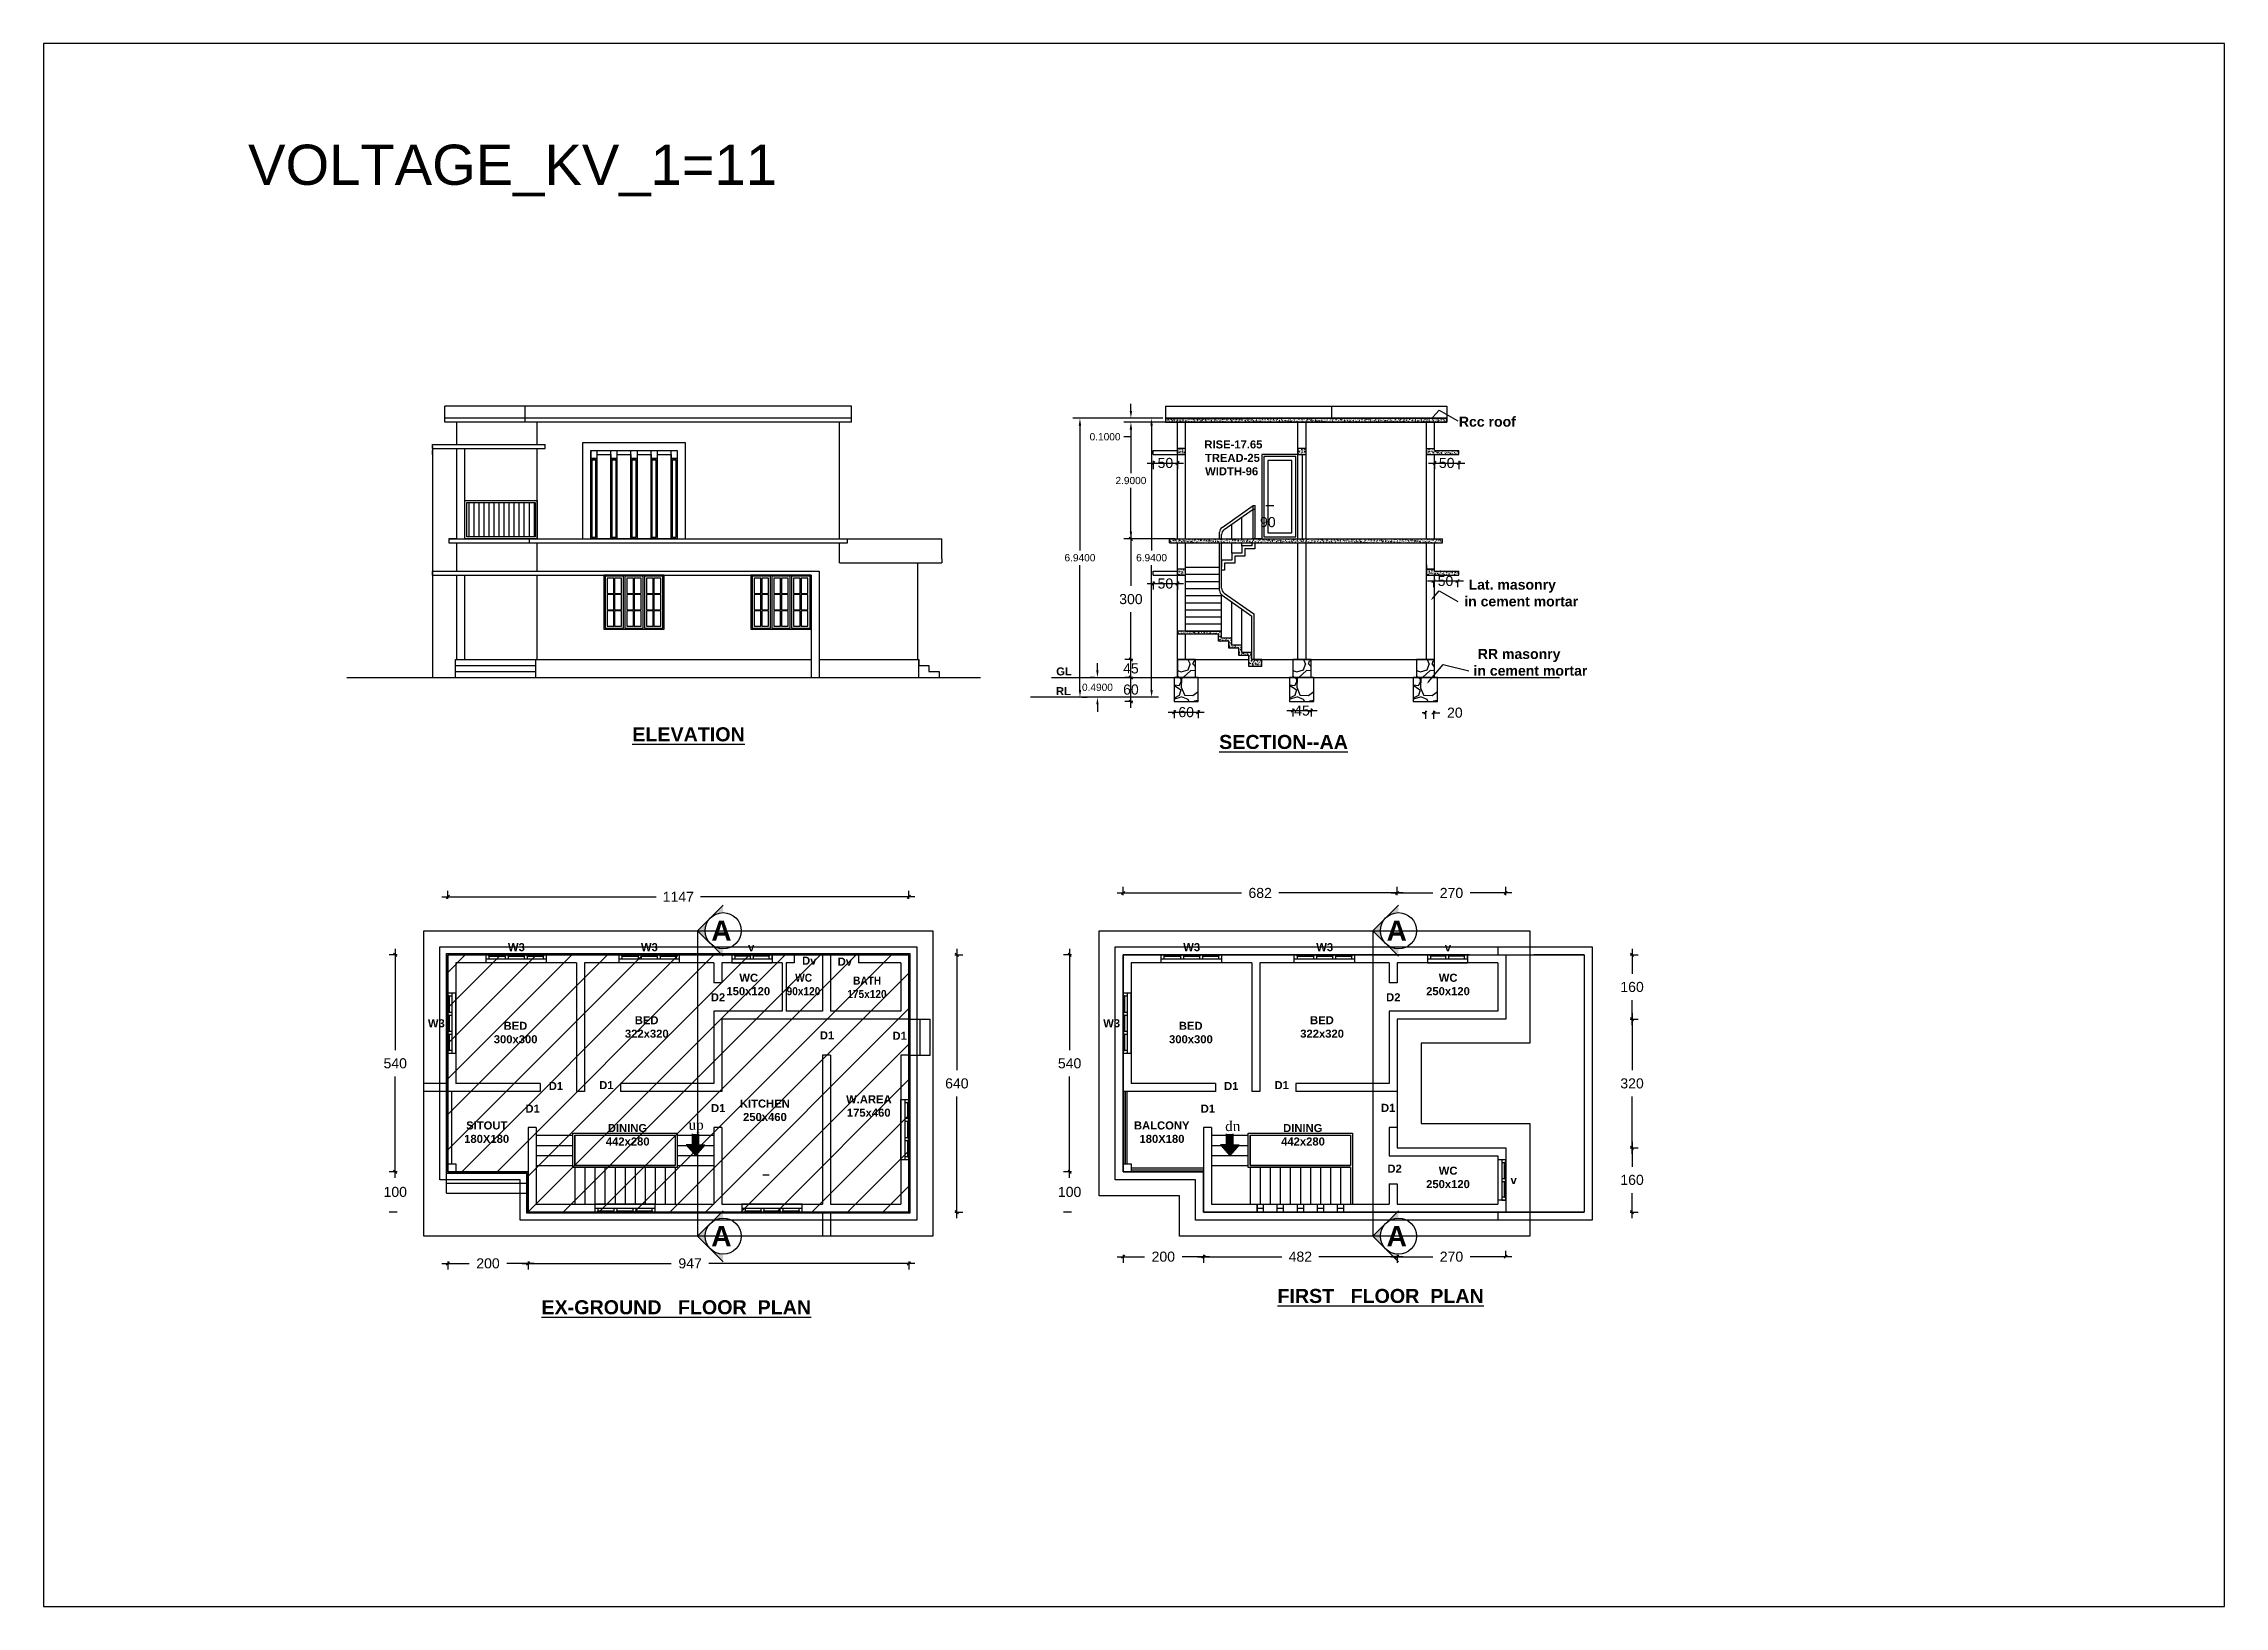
# Model space of a CAD drawing. Header units: metres. Extents: x -55 to 385, y 16 to 159.
# Drawn here: x -55.5 to -1.2, y 46.6 to 85.5 of the extents above; entities that cross this region are included whole.
import ezdxf

# ---------------------------------------------------------------- set-up
doc = ezdxf.new("R2010")
doc.units = ezdxf.units.M
doc.header["$MEASUREMENT"] = 0
for name, color, linetype, plot in [('BLK_1_FLR_0_BLT_UP_AREA_EXISTING', 7, 'Continuous', False), ('BLK_1_FLR_1_BLT_UP_AREA', 7, 'Continuous', False), ('BLK_1_HT_OF_BLDG', 5, 'Continuous', False), ('VOLTAGE_1', 80, 'Continuous', False)]:
    doc.layers.add(name, color=color, linetype=linetype, plot=plot)
doc.styles.get("Standard").update_dxf_attribs({"font": 'ARIAL.TTF'})
doc.styles.add('STYLE2', font='BOOKOS.TTF', dxfattribs={"height": 30})
doc.styles.add('X', font='arialbd.ttf', dxfattribs={"height": 20})
doc.dimstyles.get("Standard").update_dxf_attribs({"dimtxt": 0.18, "dimasz": 0.18, "dimexe": 0.18, "dimexo": 0.0625, "dimgap": 0.09, "dimtad": 0, "dimtih": 1, "dimtoh": 1, "dimdec": 4, "dimzin": 0, "dimdsep": 46, "dimtxsty": 'Standard', "dimcen": 0.09, "dimadec": 0, "dimazin": 0, "dimtfac": 1, "dimtdec": 4, "dimtofl": 0, "dimtmove": 0, "dimatfit": 3, "dimfxl": 1, "dimtolj": 1, "dimtzin": 0, "dimarcsym": 0})

msp = doc.modelspace()

# ---------------------------------------------------------------- texts
for s, height, style, p in [('Rcc roof', 0.25, 'X', (-20.27582, 75.93125)), ('RISE-17.65', 0.2, 'X', (-26.60903, 75.39046)), ('TREAD-25', 0.2, 'X', (-26.59456, 75.0563)), ('WIDTH-96', 0.2, 'X', (-26.58952, 74.72215)), ('in cement mortar', 0.25, 'X', (-20.14216, 71.46041)), (' Lat. masonry', 0.25, 'X', (-20.13206, 71.87708)), (' RR masonry', 0.25, 'X', (-19.90242, 70.15294)), ('GL', 0.2, 'X', (-30.2962, 69.74272)), ('in cement mortar', 0.25, 'X', (-19.91252, 69.73627)), ('RL', 0.2, 'X', (-30.3033, 69.25184)), ('%%UELEVATION', 0.35, 'X', (-40.84421, 68.10294)), ('%%USECTION--AA', 0.35, 'X', (-26.24148, 67.91294)), ('A', 0.5, 'X', (-38.87857, 63.14168)), ('A', 0.5, 'X', (-22.07469, 63.14168)), ('W3', 0.2, 'X', (-43.93892, 62.88203)), ('W3', 0.2, 'X', (-40.62892, 62.88203)), ('v', 0.2, 'X', (-37.96311, 62.87814)), ('W3', 0.2, 'X', (-27.13504, 62.88203)), ('W3', 0.2, 'X', (-23.82504, 62.88203)), ('v', 0.2, 'X', (-20.62649, 62.87814)), ('Dv', 0.2, 'X', (-36.61884, 62.54603)), ('Dv', 0.2, 'X', (-35.73399, 62.52272)), ('150x120', 0.2, 'X', (-38.50179, 61.78651)), ('WC', 0.2, 'X', (-38.17982, 62.12066)), ('250x120', 0.2, 'X', (-21.09078, 61.78651)), ('WC', 0.2, 'X', (-20.77639, 62.12066)), ('D2', 0.2, 'X', (-38.89061, 61.63533)), ('D2', 0.2, 'X', (-22.08673, 61.63533)), ('W3', 0.2, 'X', (-45.92986, 60.98854)), ('300x300', 0.2, 'X', (-44.29142, 60.59078)), ('BED', 0.2, 'X', (-44.04742, 60.92494)), ('322x320', 0.2, 'X', (-41.02722, 60.72953)), ('BED', 0.2, 'X', (-40.78323, 61.06368)), ('D1', 0.2, 'X', (-36.17662, 60.68854)), ('D1', 0.2, 'X', (-34.36987, 60.67669)), ('W3', 0.2, 'X', (-29.12598, 60.98854)), ('300x300', 0.2, 'X', (-27.48754, 60.59078)), ('BED', 0.2, 'X', (-27.24354, 60.92494)), ('322x320', 0.2, 'X', (-24.22334, 60.72953)), ('BED', 0.2, 'X', (-23.97934, 61.06368)), ('D1', 0.2, 'X', (-42.92301, 59.42796)), ('D1', 0.2, 'X', (-41.66741, 59.44902)), ('KITCHEN', 0.2, 'X', (-38.16715, 58.99061)), ('W.AREA', 0.2, 'X', (-35.52385, 59.09793)), ('D1', 0.2, 'X', (-26.11913, 59.42796)), ('D1', 0.2, 'X', (-24.86353, 59.44902)), ('SITOUT', 0.2, 'X', (-44.97827, 58.44607)), ('D1', 0.2, 'X', (-43.50326, 58.86427)), ('up', 0.25, 'STYLE2', (-39.44348, 58.43721)), ('D1', 0.2, 'X', (-38.88497, 58.87688)), ('250x460', 0.2, 'X', (-38.08748, 58.65646)), ('1', 0.2, 'X', (-35.50543, 58.76378)), ('75', 0.2, 'X', (-35.35004, 58.76378)), ('x', 0.2, 'X', (-35.03926, 58.76378)), ('4', 0.2, 'X', (-34.88388, 58.76378)), ('60', 0.2, 'X', (-34.72849, 58.76378)), ('BALCONY', 0.2, 'X', (-28.36108, 58.44607)), ('D1', 0.2, 'X', (-26.69938, 58.86427)), ('D1', 0.2, 'X', (-22.21364, 58.88377)), ('180X180', 0.2, 'X', (-45.02738, 58.11192)), ('442x280', 0.2, 'X', (-41.50227, 58.04657)), ('DINING', 0.2, 'X', (-41.4533, 58.38072)), ('180X180', 0.2, 'X', (-28.2235, 58.11192)), ('442x280', 0.2, 'X', (-24.69839, 58.04657)), ('DINING', 0.2, 'X', (-24.64941, 58.38072)), ('D2', 0.2, 'X', (-22.05336, 57.37174)), ('WC', 0.2, 'X', (-20.77639, 57.32066)), ('250x120', 0.2, 'X', (-21.09078, 56.98651)), ('v', 0.2, 'X', (-18.99065, 57.0868)), ('A', 0.5, 'X', (-38.87857, 55.54168)), ('A', 0.5, 'X', (-22.07469, 55.54168)), ('%%UFIRST   FLOOR  PLAN', 0.35, 'X', (-24.79047, 54.12871)), ('%%UEX-GROUND   FLOOR  PLAN', 0.35, 'X', (-43.10396, 53.84768))]:
    msp.add_text(s, height=height, dxfattribs=dict(style=style)).set_placement(p)
at = {"style": 'X', "width": 0.9}
for s, p in [('90x120', (-37.00437, 61.78651)), ('WC', (-36.79049, 62.12066)), ('175x120', (-35.49438, 61.71593)), ('BATH', (-35.34992, 62.05008))]:
    msp.add_text(s, height=0.2, dxfattribs=at).set_placement(p)
at = {"style": 'STYLE2'}
msp.add_text('up', height=0.25, rotation=180, dxfattribs=at).set_placement((-25.71465, 58.58212))
at = {"char_height": 0.25, "attachment_point": 5}
for s, insert in [('\\A1;50', (-27.57955, 75.02826)), ('\\A1;50', (-20.57956, 75.02826)), ('\\A1;90', (-25.02956, 73.5563)), ('\\A1;50', (-20.60956, 72.09258)), ('\\A1;300', (-28.43678, 71.64066)), ('\\A1;50', (-27.57955, 72.02826)), ('\\A1;45', (-28.43678, 69.91566)), ('\\A1;60', (-28.43678, 69.39066)), ('\\A1;60', (-27.06188, 68.82807)), ('\\A1;45', (-24.18038, 68.86744)), ('\\A1;20', (-20.37588, 68.8154)), ('\\A1;1147', (-39.69963, 64.23539)), ('\\A1;682', (-25.22075, 64.32948)), ('\\A1;270', (-20.46075, 64.32948)), ('\\A1;160', (-15.96712, 61.99085)), ('\\A1;540', (-46.74296, 60.09085)), ('\\A1;640', (-32.76836, 59.59085)), ('\\A1;540', (-29.96231, 60.09085)), ('\\A1;320', (-15.96712, 59.59085)), ('\\A1;100', (-46.74296, 56.89085)), ('\\A1;100', (-29.96231, 56.89085)), ('\\A1;160', (-15.96712, 57.19085)), ('\\A1;200', (-27.63075, 55.28009)), ('\\A1;482', (-24.22075, 55.28009)), ('\\A1;270', (-20.46075, 55.28009)), ('\\A1;200', (-44.43463, 55.11323)), ('\\A1;947', (-39.40586, 55.11323))]:
    msp.add_mtext(s, dxfattribs=dict(at, insert=insert))
at = {"layer": 'VOLTAGE_1', "insert": (-50.40534, 82.94887), "char_height": 1, "attachment_point": 1}
msp.add_mtext_dynamic_manual_height_columns('VOLTAGE_KV_1=11', width=10.0640387, gutter_width=1, heights=[0], dxfattribs=at)

# ---------------------------------------------------------------- blocks, each defined once
blk = doc.blocks.new('_Oblique')
at = {"color": 0, "linetype": 'ByBlock', "lineweight": -2}
blk.add_line((-0.5, -0.5), (0.5, 0.5), dxfattribs=at)
blk = doc.blocks.new('*D19')
at = {"color": 0, "lineweight": -2, "transparency": 16777216}
for p, q in [((-27.342, 76.041), (-28.617, 76.041)), ((-28.437, 75.861), (-28.437, 74.773)), ((-28.437, 73.321), (-28.437, 74.409)), ((-27.342, 73.141), (-28.617, 73.141))]:
    blk.add_line(p, q, dxfattribs=at)
at = {"color": 0, "transparency": 16777216}
for points in [[(-28.467, 75.861), (-28.407, 75.861), (-28.437, 76.041)], [(-28.467, 73.321), (-28.407, 73.321), (-28.437, 73.141)]]:
    blk.add_solid(points, dxfattribs=at)
at = {"layer": 'Defpoints', "color": 0, "transparency": 16777216}
for p in [(-27.28, 76.041), (-28.437, 73.141), (-27.28, 73.141)]:
    blk.add_point(p, dxfattribs=at)
at = {"color": 0, "transparency": 16777216, "insert": (-28.437, 74.591), "char_height": 0.18, "attachment_point": 5}
blk.add_mtext('\\A1;2.9000', dxfattribs=at)
blk = doc.blocks.new('*D20')
at = {"color": 0, "lineweight": -2, "transparency": 16777216}
for p, q in [((-27.705, 76.141), (-28.617, 76.141)), ((-27.705, 76.041), (-28.617, 76.041)), ((-28.437, 76.321), (-28.437, 76.501)), ((-28.437, 75.681), (-28.617, 75.681)), ((-28.437, 75.861), (-28.437, 75.681))]:
    blk.add_line(p, q, dxfattribs=at)
at = {"color": 0, "transparency": 16777216}
for points in [[(-28.467, 76.321), (-28.407, 76.321), (-28.437, 76.141)], [(-28.467, 75.861), (-28.407, 75.861), (-28.437, 76.041)]]:
    blk.add_solid(points, dxfattribs=at)
at = {"layer": 'Defpoints', "color": 0, "transparency": 16777216}
for p in [(-28.437, 76.041), (-27.642, 76.141), (-27.642, 76.041)]:
    blk.add_point(p, dxfattribs=at)
at = {"color": 0, "transparency": 16777216, "insert": (-29.08, 75.681), "char_height": 0.18, "attachment_point": 5}
blk.add_mtext('\\A1;0.1000', dxfattribs=at)
blk = doc.blocks.new('*D29')
at = {"color": 0, "lineweight": -2, "transparency": 16777216}
for p, q in [((-27.642, 76.141), (-28.103, 76.141)), ((-27.923, 75.961), (-27.923, 72.853)), ((-27.923, 69.381), (-27.923, 72.489)), ((-27.811, 69.201), (-28.103, 69.201))]:
    blk.add_line(p, q, dxfattribs=at)
at = {"color": 0, "transparency": 16777216}
for points in [[(-27.953, 75.961), (-27.893, 75.961), (-27.923, 76.141)], [(-27.953, 69.381), (-27.893, 69.381), (-27.923, 69.201)]]:
    blk.add_solid(points, dxfattribs=at)
at = {"layer": 'Defpoints', "color": 0, "transparency": 16777216}
for p in [(-27.58, 76.141), (-27.923, 69.201), (-27.748, 69.201)]:
    blk.add_point(p, dxfattribs=at)
at = {"color": 0, "transparency": 16777216, "insert": (-27.923, 72.671), "char_height": 0.18, "attachment_point": 5}
blk.add_mtext('\\A1;6.9400', dxfattribs=at)
blk = doc.blocks.new('*D30')
at = {"color": 0, "lineweight": -2, "transparency": 16777216}
for p, q in [((-29.27, 69.871), (-29.27, 70.051)), ((-29.332, 69.691), (-29.45, 69.691)), ((-29.332, 69.201), (-29.45, 69.201)), ((-29.27, 69.021), (-29.27, 68.841))]:
    blk.add_line(p, q, dxfattribs=at)
at = {"color": 0, "transparency": 16777216}
for points in [[(-29.3, 69.871), (-29.24, 69.871), (-29.27, 69.691)], [(-29.3, 69.021), (-29.24, 69.021), (-29.27, 69.201)]]:
    blk.add_solid(points, dxfattribs=at)
at = {"layer": 'Defpoints', "color": 0, "transparency": 16777216}
for p in [(-29.27, 69.691), (-29.27, 69.201), (-29.27, 69.201)]:
    blk.add_point(p, dxfattribs=at)
at = {"color": 0, "transparency": 16777216, "insert": (-29.27, 69.446), "char_height": 0.18, "attachment_point": 5}
blk.add_mtext('\\A1;0.4900', dxfattribs=at)
blk = doc.blocks.new('*D31')
at = {"layer": 'BLK_1_HT_OF_BLDG', "color": 0, "lineweight": -2, "transparency": 16777216}
for p, q in [((-27.642, 76.141), (-29.885, 76.141)), ((-29.705, 75.961), (-29.705, 72.853)), ((-29.705, 69.381), (-29.705, 72.489)), ((-29.659, 69.201), (-29.525, 69.201))]:
    blk.add_line(p, q, dxfattribs=at)
at = {"layer": 'BLK_1_HT_OF_BLDG', "color": 0, "transparency": 16777216}
for points in [[(-29.735, 75.961), (-29.675, 75.961), (-29.705, 76.141)], [(-29.735, 69.381), (-29.675, 69.381), (-29.705, 69.201)]]:
    blk.add_solid(points, dxfattribs=at)
at = {"layer": 'Defpoints', "color": 0, "transparency": 16777216}
for p in [(-29.705, 76.141), (-27.58, 76.141), (-29.722, 69.201)]:
    blk.add_point(p, dxfattribs=at)
at = {"layer": 'BLK_1_HT_OF_BLDG', "color": 0, "transparency": 16777216, "insert": (-29.705, 72.671), "char_height": 0.18, "attachment_point": 5}
blk.add_mtext('\\A1;6.9400', dxfattribs=at)

# ---------------------------------------------------------------- dimensions: what is measured, and where the dimension line sits
for base, p1, p2, picture, middle in [((-28.43678, 76.04066), (-27.64205, 76.14066), (-27.64205, 76.04066), '*D20', (-29.0801, 75.68066)), ((-28.43678, 73.14066), (-27.27955, 76.04066), (-27.27955, 73.14066), '*D19', (-28.43678, 74.59066)), ((-27.92257, 69.20066), (-27.57955, 76.14066), (-27.74803, 69.20066), '*D29', (-27.92257, 72.67066)), ((-29.2697, 69.20066), (-29.2697, 69.69066), (-29.2697, 69.20066), '*D30', (-29.2697, 69.44566))]:
    dim = msp.add_linear_dim(base=base, p1=p1, p2=p2, angle=90, dimstyle='Standard')
    dim.commit()
    dim.dimension.update_dxf_attribs({"geometry": picture, "text_midpoint": middle})
at = {"layer": 'BLK_1_HT_OF_BLDG'}
dim = msp.add_linear_dim(base=(-29.70529, 76.14066), p1=(-29.72158, 69.20066), p2=(-27.57955, 76.14066), angle=90, dimstyle='Standard', dxfattribs=at)
dim.commit()
dim.dimension.update_dxf_attribs({"geometry": '*D31', "text_midpoint": (-29.70529, 72.67066)})

# ---------------------------------------------------------------- hatches: boundary and pattern name
h = msp.add_hatch(color=256)
h.paths.add_polyline_path([(-38.90037, 63.07125), (-38.58405, 62.75572), (-38.58393, 62.94085, -0.19755838)])
h.paths.add_polyline_path([(-39.22076, 63.39085), (-38.9024, 63.07327, -0.39933114), (-38.91702, 63.69304)])
h.paths.add_polyline_path([(-38.88405, 63.72583, -0.18498953), (-38.58334, 63.84085), (-38.58321, 64.02514)])
h = msp.add_hatch(color=256)
h.paths.add_polyline_path([(-22.09648, 63.07125), (-21.78017, 62.75572), (-21.78005, 62.94085, -0.19755838)])
h.paths.add_polyline_path([(-22.41687, 63.39085), (-22.09851, 63.07327, -0.39933114), (-22.11313, 63.69304)])
h.paths.add_polyline_path([(-22.08017, 63.72583, -0.18498953), (-21.77945, 63.84085), (-21.77933, 64.02514)])
for points in [[(-39.19014, 58.06714), (-39.19014, 58.33342), (-39.34913, 58.33342), (-39.34913, 58.06714), (-39.50011, 58.06714), (-39.26963, 57.80085), (-39.03916, 58.06714)], [(-25.89625, 58.06714), (-25.89625, 58.33342), (-26.05524, 58.33342), (-26.05524, 58.06714), (-26.20623, 58.06714), (-25.97575, 57.80085), (-25.74527, 58.06714)]]:
    msp.add_hatch(color=256).paths.add_polyline_path(points)
h = msp.add_hatch(color=256)
h.paths.add_polyline_path([(-38.90037, 55.47125), (-38.58405, 55.15572), (-38.58393, 55.34085, -0.19755838)])
h.paths.add_polyline_path([(-39.22076, 55.79085), (-38.9024, 55.47327, -0.39933114), (-38.91702, 56.09304)])
h.paths.add_polyline_path([(-38.88405, 56.12583, -0.18498953), (-38.58334, 56.24085), (-38.58321, 56.42514)])
h = msp.add_hatch(color=256)
h.paths.add_polyline_path([(-22.09648, 55.47125), (-21.78017, 55.15572), (-21.78005, 55.34085, -0.19755838)])
h.paths.add_polyline_path([(-22.41687, 55.79085), (-22.09851, 55.47327, -0.39933114), (-22.11313, 56.09304)])
h.paths.add_polyline_path([(-22.08017, 56.12583, -0.18498953), (-21.77945, 56.24085), (-21.77933, 56.42514)])

# ---------------------------------------------------------------- linework, layer by layer
for p, q in [((-35.39189, 76.44066), (-45.51189, 76.44066)), ((-45.51189, 76.04066), (-45.51189, 76.44066)), ((-35.39189, 76.14066), (-45.51189, 76.14066)), ((-35.39189, 76.04066), (-45.51189, 76.04066)), ((-45.21189, 75.49066), (-45.21189, 76.04066)), ((-43.51189, 76.04066), (-43.51189, 76.44066)), ((-43.21189, 75.49066), (-43.21189, 76.04066)), ((-35.69189, 73.14066), (-35.69189, 76.04066)), ((-35.39189, 76.04066), (-35.39189, 76.44066)), ((-27.57955, 76.44066), (-20.57956, 76.44066)), ((-27.57955, 76.44066), (-27.57955, 76.04066)), ((-27.57955, 76.44066), (-20.57956, 76.44066)), ((-27.27955, 76.14066), (-27.57955, 76.14066)), ((-20.57956, 76.14066), (-27.57955, 76.14066)), ((-27.57955, 76.14066), (-20.57956, 76.14066)), ((-27.57955, 76.14066), (-25.43424, 76.14066)), ((-27.57955, 76.13806), (-25.43424, 76.13806)), ((-27.57955, 76.04066), (-20.57956, 76.04066)), ((-20.57956, 76.04066), (-27.57955, 76.04066)), ((-20.57956, 76.04066), (-27.57955, 76.04066)), ((-27.57757, 76.10026), (-27.57757, 76.10026)), ((-27.57697, 76.0914), (-27.57697, 76.0914)), ((-27.57467, 76.13414), (-27.56767, 76.13683)), ((-27.57467, 76.13414), (-27.5697, 76.13079)), ((-27.57183, 76.11458), (-27.56701, 76.12033)), ((-27.57183, 76.11458), (-27.56585, 76.11406)), ((-27.56968, 76.13082), (-27.56765, 76.13687)), ((-27.56584, 76.11409), (-27.56699, 76.12036)), ((-27.56517, 76.06061), (-27.56517, 76.06061)), ((-27.55687, 76.04066), (-27.55314, 76.04511)), ((-27.55229, 76.04066), (-27.55312, 76.04514)), ((-27.55066, 76.13084), (-27.55066, 76.13084)), ((-27.54723, 76.07839), (-27.54723, 76.07839)), ((-27.54528, 76.11144), (-27.54528, 76.11144)), ((-27.5431, 76.13806), (-27.5431, 76.13806)), ((-27.54012, 76.06027), (-27.54012, 76.06027)), ((-27.53731, 76.05676), (-27.53731, 76.05676)), ((-27.5361, 76.09005), (-27.5361, 76.09005)), ((-27.53488, 76.12334), (-27.53488, 76.12334)), ((-27.52419, 76.098), (-27.52419, 76.098)), ((-27.52327, 76.05644), (-27.52327, 76.05644)), ((-27.51751, 76.09484), (-27.50973, 76.10295)), ((-27.51751, 76.09484), (-27.50862, 76.09346)), ((-27.51508, 76.06357), (-27.51508, 76.06357)), ((-27.51498, 76.09388), (-27.50798, 76.09657)), ((-27.51498, 76.09388), (-27.51001, 76.09053)), ((-27.51381, 76.09971), (-27.51381, 76.09971)), ((-27.51179, 76.05835), (-27.51179, 76.05835)), ((-27.50999, 76.09056), (-27.50796, 76.0966)), ((-27.5086, 76.09348), (-27.50971, 76.10298)), ((-27.50011, 76.10831), (-27.49528, 76.11405)), ((-27.50011, 76.10831), (-27.49413, 76.10778)), ((-27.49411, 76.10782), (-27.49527, 76.11409)), ((-27.49189, 76.10918), (-27.49189, 76.10918)), ((-27.48891, 76.0884), (-27.48891, 76.0884)), ((-27.48878, 76.10301), (-27.48878, 76.10301)), ((-27.4875, 76.13915), (-27.4875, 76.13915)), ((-27.48537, 76.06426), (-27.48537, 76.06426)), ((-27.48416, 76.09755), (-27.48416, 76.09755)), ((-27.48294, 76.13084), (-27.48294, 76.13084)), ((-27.47721, 76.06855), (-27.47721, 76.06855)), ((-27.47081, 76.09575), (-27.47081, 76.09575)), ((-27.46495, 76.06645), (-27.46495, 76.06645)), ((-27.45841, 76.0561), (-27.45841, 76.0561)), ((-27.45529, 76.05362), (-27.44829, 76.05631)), ((-27.45529, 76.05362), (-27.45032, 76.05027)), ((-27.4509, 76.108), (-27.4509, 76.108)), ((-27.4503, 76.0503), (-27.44827, 76.05634)), ((-27.43851, 76.10693), (-27.43851, 76.10693)), ((-27.43403, 76.0713), (-27.43403, 76.0713)), ((-27.43281, 76.10459), (-27.43281, 76.10459)), ((-27.4316, 76.13788), (-27.4316, 76.13788)), ((-27.43096, 76.12614), (-27.42396, 76.12882)), ((-27.43096, 76.12614), (-27.42598, 76.12278)), ((-27.43059, 76.09841), (-27.43059, 76.09841)), ((-27.42838, 76.10203), (-27.42356, 76.10778)), ((-27.42838, 76.10203), (-27.4224, 76.10151)), ((-27.42597, 76.12281), (-27.42394, 76.12886)), ((-27.42238, 76.10154), (-27.42354, 76.10781)), ((-27.41743, 76.09349), (-27.41743, 76.09349)), ((-27.41533, 76.04072), (-27.41533, 76.04072)), ((-27.41406, 76.07687), (-27.41406, 76.07687)), ((-27.41079, 76.07828), (-27.403, 76.0864)), ((-27.41079, 76.07828), (-27.4019, 76.07691)), ((-27.40663, 76.07646), (-27.40663, 76.07646)), ((-27.40503, 76.05384), (-27.40503, 76.05384)), ((-27.40188, 76.07693), (-27.40298, 76.08643)), ((-27.38902, 76.08016), (-27.38902, 76.08016)), ((-27.38775, 76.11631), (-27.38775, 76.11631)), ((-27.38513, 76.10467), (-27.38513, 76.10467)), ((-27.38474, 76.04441), (-27.38474, 76.04441)), ((-27.38352, 76.0777), (-27.38352, 76.0777)), ((-27.3823, 76.11099), (-27.3823, 76.11099)), ((-27.37746, 76.04571), (-27.37746, 76.04571)), ((-27.37228, 76.10842), (-27.37228, 76.10842)), ((-27.37127, 76.08587), (-27.36427, 76.08856)), ((-27.37127, 76.08587), (-27.36629, 76.08252)), ((-27.36844, 76.04146), (-27.36844, 76.04146)), ((-27.36628, 76.08255), (-27.36425, 76.0886)), ((-27.36405, 76.09124), (-27.36405, 76.09124)), ((-27.36272, 76.11961), (-27.36272, 76.11961)), ((-27.35665, 76.09576), (-27.35183, 76.1015)), ((-27.35665, 76.09576), (-27.35068, 76.09523)), ((-27.35066, 76.09527), (-27.35181, 76.10154)), ((-27.35164, 76.05158), (-27.35164, 76.05158)), ((-27.35115, 76.08515), (-27.35115, 76.08515)), ((-27.34831, 76.08647), (-27.34831, 76.08647)), ((-27.3328, 76.05191), (-27.3328, 76.05191)), ((-27.33175, 76.10242), (-27.33175, 76.10242)), ((-27.33158, 76.0852), (-27.33158, 76.0852)), ((-27.33036, 76.11849), (-27.33036, 76.11849)), ((-27.32484, 76.12459), (-27.32484, 76.12459)), ((-27.3143, 76.05402), (-27.3143, 76.05402)), ((-27.31396, 76.11843), (-27.31396, 76.11843)), ((-27.31158, 76.04561), (-27.30458, 76.0483)), ((-27.31158, 76.04561), (-27.3066, 76.04226)), ((-27.31066, 76.08898), (-27.31066, 76.08898)), ((-27.31012, 76.05147), (-27.31012, 76.05147)), ((-27.30658, 76.04229), (-27.30456, 76.04833)), ((-27.30407, 76.06173), (-27.29628, 76.06985)), ((-27.30407, 76.06173), (-27.29517, 76.06035)), ((-27.29826, 76.04933), (-27.29826, 76.04933)), ((-27.29515, 76.06038), (-27.29626, 76.06988)), ((-27.28999, 76.09648), (-27.28999, 76.09648)), ((-27.28927, 76.05732), (-27.28927, 76.05732)), ((-27.28799, 76.09346), (-27.28799, 76.09346)), ((-27.28725, 76.11813), (-27.28024, 76.12081)), ((-27.28725, 76.11813), (-27.28227, 76.11477)), ((-27.28493, 76.08948), (-27.28011, 76.09523)), ((-27.28493, 76.08948), (-27.27895, 76.08896)), ((-27.28225, 76.11481), (-27.28023, 76.12085)), ((-27.28145, 76.05895), (-27.28145, 76.05895)), ((-27.28024, 76.09224), (-27.28024, 76.09224)), ((-27.27893, 76.08899), (-27.28009, 76.09526)), ((-27.27955, 73.13762), (-27.27955, 76.04066)), ((-27.27902, 76.12553), (-27.27902, 76.12553)), ((-27.27837, 76.10016), (-27.27837, 76.10016)), ((-27.26296, 76.09676), (-27.26296, 76.09676)), ((-27.26169, 76.13291), (-27.26169, 76.13291)), ((-27.25728, 76.08673), (-27.25728, 76.08673)), ((-27.25564, 76.12845), (-27.25564, 76.12845)), ((-27.2518, 76.06148), (-27.2518, 76.06148)), ((-27.25139, 76.06231), (-27.25139, 76.06231)), ((-27.24488, 76.04707), (-27.24488, 76.04707)), ((-27.23665, 76.1362), (-27.23665, 76.1362)), ((-27.23168, 76.10649), (-27.23168, 76.10649)), ((-27.23094, 76.06535), (-27.23094, 76.06535)), ((-27.22973, 76.09864), (-27.22973, 76.09864)), ((-27.22851, 76.13193), (-27.22851, 76.13193)), ((-27.22755, 76.07786), (-27.22055, 76.08055)), ((-27.22755, 76.07786), (-27.22258, 76.07451)), ((-27.22509, 76.10175), (-27.22509, 76.10175)), ((-27.22498, 76.0979), (-27.22498, 76.0979)), ((-27.22256, 76.07454), (-27.22053, 76.08059)), ((-27.2132, 76.08321), (-27.20838, 76.08895)), ((-27.2132, 76.08321), (-27.20722, 76.08268)), ((-27.20721, 76.08272), (-27.20836, 76.08898)), ((-27.2039, 76.08447), (-27.2039, 76.08447)), ((-27.19734, 76.04518), (-27.18955, 76.0533)), ((-27.19734, 76.04518), (-27.18845, 76.0438)), ((-27.19732, 76.13846), (-27.19732, 76.13846)), ((-27.19349, 76.07149), (-27.19349, 76.07149)), ((-27.1915, 76.04482), (-27.1915, 76.04482)), ((-27.18843, 76.04383), (-27.18953, 76.05332)), ((-27.18824, 76.07062), (-27.18824, 76.07062)), ((-27.179, 76.07285), (-27.179, 76.07285)), ((-27.17779, 76.10614), (-27.17779, 76.10614)), ((-27.17657, 76.13943), (-27.17657, 76.13943)), ((-27.17336, 76.1165), (-27.17336, 76.1165)), ((-27.1716, 76.09565), (-27.1716, 76.09565)), ((-27.1632, 76.07392), (-27.1632, 76.07392)), ((-27.16193, 76.11006), (-27.16193, 76.11006)), ((-27.15052, 76.08222), (-27.15052, 76.08222)), ((-27.14353, 76.11012), (-27.13653, 76.11281)), ((-27.14353, 76.11012), (-27.13856, 76.10676)), ((-27.14148, 76.07693), (-27.13665, 76.08268)), ((-27.14148, 76.07693), (-27.1355, 76.07641)), ((-27.13854, 76.1068), (-27.13651, 76.11284)), ((-27.13811, 76.04256), (-27.13811, 76.04256)), ((-27.1369, 76.11336), (-27.1369, 76.11336)), ((-27.13548, 76.07644), (-27.13664, 76.08271)), ((-27.13517, 76.0815), (-27.13517, 76.0815)), ((-27.12888, 76.0466), (-27.12888, 76.0466)), ((-27.12766, 76.07989), (-27.12766, 76.07989)), ((-27.12644, 76.11318), (-27.12644, 76.11318)), ((-27.12533, 76.0789), (-27.12533, 76.0789)), ((-27.11822, 76.09339), (-27.11822, 76.09339)), ((-27.11504, 76.12651), (-27.11504, 76.12651)), ((-27.09902, 76.11834), (-27.09902, 76.11834)), ((-27.09713, 76.07996), (-27.09713, 76.07996)), ((-27.08848, 76.04778), (-27.08848, 76.04778)), ((-27.08384, 76.06986), (-27.07684, 76.07254)), ((-27.08384, 76.06986), (-27.07887, 76.0665)), ((-27.07955, 73.14066), (-27.07955, 76.04066)), ((-27.07885, 76.06653), (-27.07682, 76.07258)), ((-27.07837, 76.053), (-27.07837, 76.053)), ((-27.07715, 76.08629), (-27.07715, 76.08629)), ((-27.07685, 76.09151), (-27.07685, 76.09151)), ((-27.07593, 76.11958), (-27.07593, 76.11958)), ((-27.06975, 76.07065), (-27.06493, 76.0764)), ((-27.06975, 76.07065), (-27.06377, 76.07013)), ((-27.06375, 76.07017), (-27.06491, 76.07643)), ((-27.06484, 76.09114), (-27.06484, 76.09114)), ((-27.06345, 76.05107), (-27.06345, 76.05107)), ((-27.06218, 76.08722), (-27.06218, 76.08722)), ((-27.05698, 76.14066), (-27.05454, 76.13902)), ((-27.05672, 76.13652), (-27.05672, 76.13652)), ((-27.05452, 76.13905), (-27.05398, 76.14066)), ((-27.04375, 76.07771), (-27.04375, 76.07771)), ((-27.03714, 76.09051), (-27.03714, 76.09051)), ((-27.03587, 76.12666), (-27.03587, 76.12666)), ((-27.02643, 76.0605), (-27.02643, 76.0605)), ((-27.02558, 76.05606), (-27.02558, 76.05606)), ((-27.02521, 76.09379), (-27.02521, 76.09379)), ((-27.02399, 76.12708), (-27.02399, 76.12708)), ((-27.02266, 76.04186), (-27.02266, 76.04186)), ((-27.01853, 76.10152), (-27.01853, 76.10152)), ((-27.0119, 76.1396), (-27.01101, 76.14066)), ((-27.0119, 76.1396), (-27.00592, 76.13908)), ((-27.01145, 76.08888), (-27.01145, 76.08888)), ((-27.01084, 76.12995), (-27.01084, 76.12995)), ((-27.0059, 76.13911), (-27.00619, 76.14066)), ((-26.99982, 76.10211), (-26.99282, 76.1048)), ((-26.99982, 76.10211), (-26.99485, 76.09875)), ((-26.99927, 76.0955), (-26.99927, 76.0955)), ((-26.99802, 76.06438), (-26.9932, 76.07012)), ((-26.99802, 76.06438), (-26.99205, 76.06386)), ((-26.99715, 76.12604), (-26.98936, 76.13416)), ((-26.99715, 76.12604), (-26.98826, 76.12466)), ((-26.99483, 76.09879), (-26.9928, 76.10483)), ((-26.99203, 76.06389), (-26.99318, 76.07016)), ((-26.99198, 76.13998), (-26.99198, 76.13998)), ((-26.99037, 76.07545), (-26.99037, 76.07545)), ((-26.98824, 76.12469), (-26.98934, 76.13418)), ((-26.97508, 76.06754), (-26.97508, 76.06754)), ((-26.97387, 76.10083), (-26.97387, 76.10083)), ((-26.97296, 76.13494), (-26.97296, 76.13494)), ((-26.97265, 76.13412), (-26.97265, 76.13412)), ((-26.96434, 76.05187), (-26.96434, 76.05187)), ((-26.96242, 76.06437), (-26.96242, 76.06437)), ((-26.96021, 76.11153), (-26.96021, 76.11153)), ((-26.95807, 76.08663), (-26.95807, 76.08663)), ((-26.94017, 76.13332), (-26.93535, 76.13907)), ((-26.94017, 76.13332), (-26.9342, 76.1328)), ((-26.94013, 76.06185), (-26.93313, 76.06453)), ((-26.94013, 76.06185), (-26.93515, 76.05849)), ((-26.9386, 76.13773), (-26.9386, 76.13773)), ((-26.93739, 76.06767), (-26.93739, 76.06767)), ((-26.93699, 76.07319), (-26.93699, 76.07319)), ((-26.93611, 76.10381), (-26.93611, 76.10381)), ((-26.93418, 76.13283), (-26.93533, 76.1391)), ((-26.93514, 76.05853), (-26.93311, 76.06457)), ((-26.9263, 76.0581), (-26.92148, 76.06385)), ((-26.9263, 76.0581), (-26.92032, 76.05758)), ((-26.92457, 76.07394), (-26.92457, 76.07394)), ((-26.92336, 76.10723), (-26.92336, 76.10723)), ((-26.92214, 76.14052), (-26.92214, 76.14052)), ((-26.9203, 76.05762), (-26.92146, 76.06388)), ((-26.9158, 76.13436), (-26.9088, 76.13705)), ((-26.9158, 76.13436), (-26.91082, 76.13101)), ((-26.91108, 76.10711), (-26.91108, 76.10711)), ((-26.9108, 76.13104), (-26.90878, 76.13708)), ((-26.90602, 76.06188), (-26.90602, 76.06188)), ((-26.90469, 76.08437), (-26.90469, 76.08437)), ((-26.90189, 76.12155), (-26.90189, 76.12155)), ((-26.89951, 76.07265), (-26.89951, 76.07265)), ((-26.89043, 76.10949), (-26.88264, 76.11761)), ((-26.89043, 76.10949), (-26.88153, 76.10811)), ((-26.88522, 76.13547), (-26.88522, 76.13547)), ((-26.88361, 76.07094), (-26.88361, 76.07094)), ((-26.88152, 76.10813), (-26.88262, 76.11763)), ((-26.87385, 76.04815), (-26.87385, 76.04815)), ((-26.87321, 76.11209), (-26.87321, 76.11209)), ((-26.87263, 76.08144), (-26.87263, 76.08144)), ((-26.87142, 76.11473), (-26.87142, 76.11473)), ((-26.86845, 76.12705), (-26.86363, 76.13279)), ((-26.86845, 76.12705), (-26.86247, 76.12653)), ((-26.86245, 76.12656), (-26.86361, 76.13283)), ((-26.86267, 76.04153), (-26.86267, 76.04153)), ((-26.85611, 76.0941), (-26.8491, 76.09679)), ((-26.85611, 76.0941), (-26.85113, 76.09075)), ((-26.85457, 76.05183), (-26.84975, 76.05757)), ((-26.85457, 76.05183), (-26.84859, 76.05131)), ((-26.85131, 76.08212), (-26.85131, 76.08212)), ((-26.85111, 76.09078), (-26.84909, 76.09682)), ((-26.84858, 76.05134), (-26.84973, 76.05761)), ((-26.8477, 76.07189), (-26.8477, 76.07189)), ((-26.84357, 76.13156), (-26.84357, 76.13156)), ((-26.83763, 76.04482), (-26.83763, 76.04482)), ((-26.83636, 76.08097), (-26.83636, 76.08097)), ((-26.83183, 76.13322), (-26.83183, 76.13322)), ((-26.83022, 76.06868), (-26.83022, 76.06868)), ((-26.82374, 76.04993), (-26.82374, 76.04993)), ((-26.82251, 76.05519), (-26.82251, 76.05519)), ((-26.82129, 76.08848), (-26.82129, 76.08848)), ((-26.82007, 76.12177), (-26.82007, 76.12177)), ((-26.81132, 76.08426), (-26.81132, 76.08426)), ((-26.81005, 76.12041), (-26.81005, 76.12041)), ((-26.79976, 76.04981), (-26.79976, 76.04981)), ((-26.79793, 76.07986), (-26.79793, 76.07986)), ((-26.79672, 76.12077), (-26.7919, 76.12652)), ((-26.79672, 76.12077), (-26.79074, 76.12025)), ((-26.79642, 76.05384), (-26.78941, 76.05653)), ((-26.79642, 76.05384), (-26.79144, 76.05048)), ((-26.79072, 76.12028), (-26.79188, 76.12655)), ((-26.79142, 76.05052), (-26.7894, 76.05656)), ((-26.78938, 76.0819), (-26.78938, 76.0819)), ((-26.78502, 76.12371), (-26.78502, 76.12371)), ((-26.7837, 76.09294), (-26.77592, 76.10105)), ((-26.7837, 76.09294), (-26.77481, 76.09156)), ((-26.78285, 76.04555), (-26.77802, 76.0513)), ((-26.78285, 76.04555), (-26.77687, 76.04503)), ((-26.77845, 76.13096), (-26.77845, 76.13096)), ((-26.77685, 76.04506), (-26.77801, 76.05133)), ((-26.77684, 76.06643), (-26.77684, 76.06643)), ((-26.77479, 76.09158), (-26.7759, 76.10108)), ((-26.77345, 76.08925), (-26.77345, 76.08925)), ((-26.77208, 76.12635), (-26.76508, 76.12904)), ((-26.77208, 76.12635), (-26.76711, 76.123)), ((-26.772, 76.0616), (-26.772, 76.0616)), ((-26.77078, 76.09489), (-26.77078, 76.09489)), ((-26.76956, 76.12817), (-26.76956, 76.12817)), ((-26.76709, 76.12303), (-26.76506, 76.12907)), ((-26.76542, 76.05994), (-26.76542, 76.05994)), ((-26.74714, 76.12869), (-26.74714, 76.12869)), ((-26.74454, 76.0776), (-26.74454, 76.0776)), ((-26.7366, 76.05812), (-26.7366, 76.05812)), ((-26.73107, 76.09191), (-26.73107, 76.09191)), ((-26.72507, 76.1287), (-26.72507, 76.1287)), ((-26.72499, 76.1145), (-26.72017, 76.12024)), ((-26.72499, 76.1145), (-26.71902, 76.11397)), ((-26.72346, 76.06417), (-26.72346, 76.06417)), ((-26.719, 76.11401), (-26.72016, 76.12028)), ((-26.72006, 76.06909), (-26.72006, 76.06909)), ((-26.71884, 76.10238), (-26.71884, 76.10238)), ((-26.71762, 76.13567), (-26.71762, 76.13567)), ((-26.71239, 76.08609), (-26.70539, 76.08878)), ((-26.71239, 76.08609), (-26.70742, 76.08274)), ((-26.71157, 76.06142), (-26.71157, 76.06142)), ((-26.7103, 76.09756), (-26.7103, 76.09756)), ((-26.70996, 76.04066), (-26.7063, 76.04502)), ((-26.7074, 76.08277), (-26.70537, 76.08881)), ((-26.7071, 76.06995), (-26.7071, 76.06995)), ((-26.70547, 76.04066), (-26.70628, 76.04506)), ((-26.69116, 76.07535), (-26.69116, 76.07535)), ((-26.68526, 76.10086), (-26.68526, 76.10086)), ((-26.68399, 76.13701), (-26.68399, 76.13701)), ((-26.67698, 76.07639), (-26.66919, 76.0845)), ((-26.67698, 76.07639), (-26.66809, 76.07501)), ((-26.6737, 76.06641), (-26.6737, 76.06641)), ((-26.67275, 76.10192), (-26.67275, 76.10192)), ((-26.67169, 76.12645), (-26.67169, 76.12645)), ((-26.67008, 76.06192), (-26.67008, 76.06192)), ((-26.66993, 76.04285), (-26.66993, 76.04285)), ((-26.66807, 76.07503), (-26.66917, 76.08453)), ((-26.66871, 76.07613), (-26.66871, 76.07613)), ((-26.6675, 76.10942), (-26.6675, 76.10942)), ((-26.65896, 76.1403), (-26.65896, 76.1403)), ((-26.65327, 76.10822), (-26.64845, 76.11397)), ((-26.65327, 76.10822), (-26.64729, 76.1077)), ((-26.6527, 76.04583), (-26.6457, 76.04852)), ((-26.6527, 76.04583), (-26.64773, 76.04247)), ((-26.64879, 76.07996), (-26.64879, 76.07996)), ((-26.64727, 76.10773), (-26.64843, 76.114)), ((-26.64771, 76.04251), (-26.64568, 76.04855)), ((-26.64739, 76.10585), (-26.64739, 76.10585)), ((-26.63778, 76.07309), (-26.63778, 76.07309)), ((-26.62837, 76.11834), (-26.62137, 76.12103)), ((-26.62837, 76.11834), (-26.6234, 76.11499)), ((-26.62338, 76.11502), (-26.62135, 76.12107)), ((-26.61942, 76.04925), (-26.61942, 76.04925)), ((-26.61831, 76.12419), (-26.61831, 76.12419)), ((-26.6182, 76.08254), (-26.6182, 76.08254)), ((-26.61699, 76.11583), (-26.61699, 76.11583)), ((-26.61669, 76.05966), (-26.61669, 76.05966)), ((-26.61443, 76.11193), (-26.61443, 76.11193)), ((-26.61059, 76.04497), (-26.61059, 76.04497)), ((-26.61054, 76.07472), (-26.61054, 76.07472)), ((-26.59047, 76.08997), (-26.59047, 76.08997)), ((-26.58551, 76.07802), (-26.58551, 76.07802)), ((-26.5844, 76.07084), (-26.5844, 76.07084)), ((-26.58423, 76.11416), (-26.58423, 76.11416)), ((-26.58154, 76.10195), (-26.57672, 76.10769)), ((-26.58154, 76.10195), (-26.57557, 76.10142)), ((-26.57555, 76.10146), (-26.5767, 76.10773)), ((-26.57394, 76.04356), (-26.57394, 76.04356)), ((-26.57026, 76.05983), (-26.56247, 76.06795)), ((-26.57026, 76.05983), (-26.56136, 76.05845)), ((-26.56868, 76.07808), (-26.56168, 76.08077)), ((-26.56868, 76.07808), (-26.56371, 76.07473)), ((-26.56748, 76.05674), (-26.56748, 76.05674)), ((-26.56626, 76.09003), (-26.56626, 76.09003)), ((-26.56505, 76.12332), (-26.56505, 76.12332)), ((-26.56492, 76.12194), (-26.56492, 76.12194)), ((-26.56369, 76.07476), (-26.56166, 76.0808)), ((-26.56331, 76.05741), (-26.56331, 76.05741)), ((-26.56134, 76.05848), (-26.56245, 76.06798)), ((-26.5592, 76.11746), (-26.5592, 76.11746)), ((-26.55611, 76.12194), (-26.55611, 76.12194)), ((-26.55228, 76.05498), (-26.55228, 76.05498)), ((-26.54763, 76.083), (-26.54763, 76.083)), ((-26.53215, 76.09999), (-26.53215, 76.09999)), ((-26.53101, 76.06858), (-26.53101, 76.06858)), ((-26.52133, 76.12244), (-26.52133, 76.12244)), ((-26.51614, 76.06379), (-26.51614, 76.06379)), ((-26.51492, 76.09708), (-26.51492, 76.09708)), ((-26.5137, 76.13036), (-26.5137, 76.13036)), ((-26.51154, 76.11968), (-26.51154, 76.11968)), ((-26.51079, 76.05187), (-26.51079, 76.05187)), ((-26.50993, 76.05515), (-26.50993, 76.05515)), ((-26.50982, 76.09567), (-26.505, 76.10142)), ((-26.50982, 76.09567), (-26.50384, 76.09515)), ((-26.50382, 76.09518), (-26.50498, 76.10145)), ((-26.49779, 76.13195), (-26.49779, 76.13195)), ((-26.49396, 76.06499), (-26.49396, 76.06499)), ((-26.48575, 76.05517), (-26.48575, 76.05517)), ((-26.48466, 76.11034), (-26.47766, 76.11302)), ((-26.48466, 76.11034), (-26.47968, 76.10698)), ((-26.48448, 76.09132), (-26.48448, 76.09132)), ((-26.47967, 76.10701), (-26.47764, 76.11306)), ((-26.47763, 76.06633), (-26.47763, 76.06633)), ((-26.47383, 76.11), (-26.47383, 76.11)), ((-26.46563, 76.07019), (-26.46563, 76.07019)), ((-26.46441, 76.10348), (-26.46441, 76.10348)), ((-26.46353, 76.04328), (-26.45574, 76.0514)), ((-26.46353, 76.04328), (-26.45464, 76.0419)), ((-26.46319, 76.13677), (-26.46319, 76.13677)), ((-26.45945, 76.09461), (-26.45945, 76.09461)), ((-26.45817, 76.13076), (-26.45817, 76.13076)), ((-26.45816, 76.11743), (-26.45816, 76.11743)), ((-26.45655, 76.05289), (-26.45655, 76.05289)), ((-26.45462, 76.04193), (-26.45572, 76.05142)), ((-26.44788, 76.06016), (-26.44788, 76.06016)), ((-26.43809, 76.0894), (-26.43327, 76.09514)), ((-26.43809, 76.0894), (-26.43211, 76.08887)), ((-26.43564, 76.075), (-26.43564, 76.075)), ((-26.43209, 76.08891), (-26.43325, 76.09518)), ((-26.43314, 76.13405), (-26.43314, 76.13405)), ((-26.42497, 76.07007), (-26.41797, 76.07276)), ((-26.42497, 76.07007), (-26.41999, 76.06672)), ((-26.42425, 76.06407), (-26.42425, 76.06407)), ((-26.42157, 76.0996), (-26.42157, 76.0996)), ((-26.41998, 76.06675), (-26.41795, 76.0728)), ((-26.41551, 76.12001), (-26.41551, 76.12001)), ((-26.4149, 76.0444), (-26.4149, 76.0444)), ((-26.41369, 76.07769), (-26.41369, 76.07769)), ((-26.41247, 76.11097), (-26.41247, 76.11097)), ((-26.40478, 76.11517), (-26.40478, 76.11517)), ((-26.40317, 76.05064), (-26.40317, 76.05064)), ((-26.39778, 76.14066), (-26.39566, 76.13923)), ((-26.39564, 76.13927), (-26.39518, 76.14066)), ((-26.39527, 76.13904), (-26.39527, 76.13904)), ((-26.38472, 76.06847), (-26.38472, 76.06847)), ((-26.37732, 76.08501), (-26.37732, 76.08501)), ((-26.37087, 76.06182), (-26.37087, 76.06182)), ((-26.36987, 76.14066), (-26.36117, 76.13931)), ((-26.36636, 76.08312), (-26.36154, 76.08887)), ((-26.36636, 76.08312), (-26.36039, 76.0826)), ((-26.36356, 76.05144), (-26.36356, 76.05144)), ((-26.36234, 76.08473), (-26.36234, 76.08473)), ((-26.36037, 76.08263), (-26.36153, 76.0889)), ((-26.36115, 76.13934), (-26.36131, 76.14066)), ((-26.36113, 76.11802), (-26.36113, 76.11802)), ((-26.35969, 76.07177), (-26.35969, 76.07177)), ((-26.35842, 76.10791), (-26.35842, 76.10791)), ((-26.35719, 76.13002), (-26.35719, 76.13002)), ((-26.35139, 76.11292), (-26.35139, 76.11292)), ((-26.34978, 76.04838), (-26.34978, 76.04838)), ((-26.34095, 76.10233), (-26.33394, 76.10501)), ((-26.34095, 76.10233), (-26.33597, 76.09897)), ((-26.33595, 76.09901), (-26.33393, 76.10505)), ((-26.33338, 76.11121), (-26.33338, 76.11121)), ((-26.32182, 76.07675), (-26.32182, 76.07675)), ((-26.319, 76.09502), (-26.319, 76.09502)), ((-26.31749, 76.05956), (-26.31749, 76.05956)), ((-26.31305, 76.05784), (-26.31305, 76.05784)), ((-26.31183, 76.09113), (-26.31183, 76.09113)), ((-26.31062, 76.12442), (-26.31062, 76.12442)), ((-26.29887, 76.14003), (-26.29887, 76.14003)), ((-26.29801, 76.11066), (-26.29801, 76.11066)), ((-26.2964, 76.04613), (-26.2964, 76.04613)), ((-26.29551, 76.11619), (-26.29551, 76.11619)), ((-26.29464, 76.07685), (-26.28982, 76.08259)), ((-26.29464, 76.07685), (-26.28866, 76.07632)), ((-26.28864, 76.07636), (-26.2898, 76.08263)), ((-26.28497, 76.04563), (-26.28497, 76.04563)), ((-26.28126, 76.06207), (-26.27425, 76.06475)), ((-26.28126, 76.06207), (-26.27628, 76.05871)), ((-26.27626, 76.05874), (-26.27423, 76.06479)), ((-26.26481, 76.04537), (-26.26481, 76.04537)), ((-26.2641, 76.05731), (-26.2641, 76.05731)), ((-26.26334, 76.12414), (-26.25555, 76.13226)), ((-26.26334, 76.12414), (-26.25445, 76.12276)), ((-26.26111, 76.06534), (-26.26111, 76.06534)), ((-26.26068, 76.10503), (-26.26068, 76.10503)), ((-26.25993, 76.04892), (-26.25993, 76.04892)), ((-26.25989, 76.09863), (-26.25989, 76.09863)), ((-26.25868, 76.13192), (-26.25868, 76.13192)), ((-26.25866, 76.08507), (-26.25866, 76.08507)), ((-26.25692, 76.13458), (-26.24992, 76.13727)), ((-26.25692, 76.13458), (-26.25195, 76.13122)), ((-26.25443, 76.12279), (-26.25553, 76.13228)), ((-26.25193, 76.13126), (-26.2499, 76.1373)), ((-26.24463, 76.10841), (-26.24463, 76.10841)), ((-26.24302, 76.04387), (-26.24302, 76.04387)), ((-26.23363, 76.08836), (-26.23363, 76.08836)), ((-26.23235, 76.12451), (-26.23235, 76.12451)), ((-26.22291, 76.07057), (-26.21809, 76.07632)), ((-26.22291, 76.07057), (-26.21694, 76.07005)), ((-26.22206, 76.05391), (-26.22206, 76.05391)), ((-26.21692, 76.07008), (-26.21807, 76.07635)), ((-26.21072, 76.05505), (-26.21072, 76.05505)), ((-26.20977, 76.07238), (-26.20977, 76.07238)), ((-26.20855, 76.10567), (-26.20855, 76.10567)), ((-26.20733, 76.13896), (-26.20733, 76.13896)), ((-26.20732, 76.1278), (-26.20732, 76.1278)), ((-26.20649, 76.05538), (-26.20649, 76.05538)), ((-26.20236, 76.11504), (-26.20236, 76.11504)), ((-26.19723, 76.09432), (-26.19023, 76.09701)), ((-26.19723, 76.09432), (-26.19226, 76.09096)), ((-26.19575, 76.09335), (-26.19575, 76.09335)), ((-26.19224, 76.091), (-26.19021, 76.09704)), ((-26.19125, 76.10615), (-26.19125, 76.10615)), ((-26.18964, 76.04162), (-26.18964, 76.04162)), ((-26.16945, 76.13279), (-26.16945, 76.13279)), ((-26.16506, 76.13952), (-26.1641, 76.14066)), ((-26.16506, 76.13952), (-26.15908, 76.13899)), ((-26.16047, 76.04549), (-26.16047, 76.04549)), ((-26.15907, 76.13903), (-26.15937, 76.14066)), ((-26.15926, 76.07878), (-26.15926, 76.07878)), ((-26.15891, 76.06222), (-26.15891, 76.06222)), ((-26.15804, 76.11207), (-26.15804, 76.11207)), ((-26.15734, 76.05279), (-26.15734, 76.05279)), ((-26.15662, 76.10759), (-26.14883, 76.11571)), ((-26.15662, 76.10759), (-26.14772, 76.10621)), ((-26.15119, 76.0643), (-26.14637, 76.07004)), ((-26.15119, 76.0643), (-26.14521, 76.06377)), ((-26.1477, 76.10623), (-26.14881, 76.11573)), ((-26.14817, 76.06539), (-26.14817, 76.06539)), ((-26.14519, 76.06381), (-26.14635, 76.07007)), ((-26.14405, 76.12505), (-26.14405, 76.12505)), ((-26.13787, 76.10389), (-26.13787, 76.10389)), ((-26.13754, 76.05406), (-26.13054, 76.05674)), ((-26.13754, 76.05406), (-26.13257, 76.0507)), ((-26.13387, 76.06552), (-26.13387, 76.06552)), ((-26.1326, 76.10166), (-26.1326, 76.10166)), ((-26.13255, 76.05073), (-26.13052, 76.05678)), ((-26.12421, 76.04343), (-26.12421, 76.04343)), ((-26.11321, 76.12657), (-26.10621, 76.12926)), ((-26.11321, 76.12657), (-26.10824, 76.12322)), ((-26.10853, 76.05299), (-26.10853, 76.05299)), ((-26.10822, 76.12325), (-26.10619, 76.12929)), ((-26.10757, 76.10496), (-26.10757, 76.10496)), ((-26.10732, 76.08628), (-26.10732, 76.08628)), ((-26.1061, 76.11957), (-26.1061, 76.11957)), ((-26.10396, 76.05054), (-26.10396, 76.05054)), ((-26.096, 76.0705), (-26.096, 76.0705)), ((-26.09334, 76.13324), (-26.08851, 76.13899)), ((-26.09334, 76.13324), (-26.08736, 76.13272)), ((-26.08986, 76.0754), (-26.08986, 76.0754)), ((-26.08734, 76.13275), (-26.0885, 76.13902)), ((-26.08573, 76.13506), (-26.08573, 76.13506)), ((-26.08448, 76.10164), (-26.08448, 76.10164)), ((-26.07946, 76.05802), (-26.07464, 76.06377)), ((-26.07946, 76.05802), (-26.07348, 76.0575)), ((-26.07346, 76.05753), (-26.07462, 76.0638)), ((-26.06969, 76.10995), (-26.06969, 76.10995)), ((-26.06589, 76.05344), (-26.06589, 76.05344)), ((-26.05719, 76.06003), (-26.05719, 76.06003)), ((-26.05597, 76.09332), (-26.05597, 76.09332)), ((-26.05476, 76.12661), (-26.05476, 76.12661)), ((-26.05352, 76.08631), (-26.04652, 76.089)), ((-26.05352, 76.08631), (-26.04855, 76.08295)), ((-26.05057, 76.04828), (-26.05057, 76.04828)), ((-26.04989, 76.09104), (-26.0421, 76.09916)), ((-26.04989, 76.09104), (-26.041, 76.08966)), ((-26.04853, 76.08299), (-26.0465, 76.08903)), ((-26.0435, 76.13904), (-26.0435, 76.13904)), ((-26.04098, 76.08968), (-26.04209, 76.09918)), ((-26.03412, 76.04267), (-26.03412, 76.04267)), ((-26.03284, 76.07882), (-26.03284, 76.07882)), ((-26.03154, 76.08541), (-26.03154, 76.08541)), ((-26.0311, 76.09938), (-26.0311, 76.09938)), ((-26.02161, 76.12696), (-26.01679, 76.13271)), ((-26.02161, 76.12696), (-26.01563, 76.12644)), ((-26.01561, 76.12648), (-26.01677, 76.13274)), ((-26.00781, 76.08212), (-26.00781, 76.08212)), ((-26.00773, 76.05175), (-26.00291, 76.05749)), ((-26.00773, 76.05175), (-26.00176, 76.05122)), ((-26.00758, 76.06345), (-26.00758, 76.06345)), ((-26.00668, 76.06643), (-26.00668, 76.06643)), ((-26.00654, 76.11826), (-26.00654, 76.11826)), ((-26.00546, 76.09972), (-26.00546, 76.09972)), ((-26.00425, 76.13301), (-26.00425, 76.13301)), ((-26.00174, 76.05126), (-26.0029, 76.05752)), ((-25.99719, 76.04603), (-25.99719, 76.04603)), ((-25.99624, 76.04766), (-25.99624, 76.04766)), ((-25.99383, 76.04605), (-25.98683, 76.04874)), ((-25.99383, 76.04605), (-25.98885, 76.04269)), ((-25.99012, 76.13678), (-25.99012, 76.13678)), ((-25.98884, 76.04273), (-25.98681, 76.04877)), ((-25.9815, 76.12156), (-25.9815, 76.12156)), ((-25.97772, 76.09713), (-25.97772, 76.09713)), ((-25.97322, 76.09542), (-25.97322, 76.09542)), ((-25.96994, 76.0871), (-25.96994, 76.0871)), ((-25.9695, 76.11856), (-25.9625, 76.12125)), ((-25.9695, 76.11856), (-25.96452, 76.11521)), ((-25.9645, 76.11524), (-25.96248, 76.12128)), ((-25.95474, 76.07393), (-25.95474, 76.07393)), ((-25.95352, 76.10722), (-25.95352, 76.10722)), ((-25.95231, 76.14051), (-25.95231, 76.14051)), ((-25.94988, 76.12069), (-25.94506, 76.12643)), ((-25.94988, 76.12069), (-25.94391, 76.12017)), ((-25.94926, 76.07346), (-25.94926, 76.07346)), ((-25.94389, 76.1202), (-25.94504, 76.12647)), ((-25.94381, 76.04377), (-25.94381, 76.04377)), ((-25.94363, 76.12654), (-25.94363, 76.12654)), ((-25.94317, 76.07449), (-25.93538, 76.0826)), ((-25.94317, 76.07449), (-25.93428, 76.07311)), ((-25.93674, 76.13453), (-25.93674, 76.13453)), ((-25.93601, 76.04547), (-25.93119, 76.05122)), ((-25.93601, 76.04547), (-25.93003, 76.04495)), ((-25.93426, 76.07313), (-25.93536, 76.08263)), ((-25.93309, 76.05597), (-25.93309, 76.05597)), ((-25.93001, 76.04498), (-25.93117, 76.05125)), ((-25.92434, 76.09487), (-25.92434, 76.09487)), ((-25.9149, 76.10543), (-25.9149, 76.10543)), ((-25.90981, 76.0783), (-25.90281, 76.08099)), ((-25.90981, 76.0783), (-25.90483, 76.07495)), ((-25.90806, 76.05927), (-25.90806, 76.05927)), ((-25.90678, 76.09542), (-25.90678, 76.09542)), ((-25.90481, 76.07498), (-25.90279, 76.08102)), ((-25.90461, 76.04768), (-25.90461, 76.04768)), ((-25.9034, 76.08097), (-25.9034, 76.08097)), ((-25.90218, 76.11426), (-25.90218, 76.11426)), ((-25.89094, 76.08347), (-25.89094, 76.08347)), ((-25.89043, 76.04152), (-25.89043, 76.04152)), ((-25.88336, 76.13227), (-25.88336, 76.13227)), ((-25.88175, 76.09871), (-25.88175, 76.09871)), ((-25.88048, 76.13486), (-25.88048, 76.13486)), ((-25.87816, 76.11441), (-25.87334, 76.12016)), ((-25.87816, 76.11441), (-25.87218, 76.11389)), ((-25.87216, 76.11392), (-25.87332, 76.12019)), ((-25.87095, 76.09262), (-25.87095, 76.09262)), ((-25.87018, 76.06426), (-25.87018, 76.06426)), ((-25.86305, 76.04066), (-25.85946, 76.04494)), ((-25.85865, 76.04066), (-25.85944, 76.04497)), ((-25.85658, 76.11544), (-25.85658, 76.11544)), ((-25.85544, 76.13815), (-25.85544, 76.13815)), ((-25.8541, 76.05408), (-25.8541, 76.05408)), ((-25.85289, 76.08737), (-25.85289, 76.08737)), ((-25.85275, 76.04848), (-25.85275, 76.04848)), ((-25.85167, 76.12066), (-25.85167, 76.12066)), ((-25.84387, 76.1037), (-25.84387, 76.1037)), ((-25.84328, 76.04066), (-25.84311, 76.04073)), ((-25.84313, 76.04066), (-25.8431, 76.04076)), ((-25.83645, 76.05793), (-25.82866, 76.06605)), ((-25.83645, 76.05793), (-25.82755, 76.05655)), ((-25.83262, 76.09348), (-25.83262, 76.09348)), ((-25.82997, 76.13002), (-25.82997, 76.13002)), ((-25.82753, 76.05658), (-25.82864, 76.06608)), ((-25.82578, 76.11055), (-25.81878, 76.11324)), ((-25.82578, 76.11055), (-25.82081, 76.1072)), ((-25.82079, 76.10723), (-25.81876, 76.11327)), ((-25.81757, 76.09036), (-25.81757, 76.09036)), ((-25.80703, 76.07257), (-25.80703, 76.07257)), ((-25.80643, 76.10814), (-25.80161, 76.11388)), ((-25.80643, 76.10814), (-25.80045, 76.10762)), ((-25.80216, 76.06158), (-25.80216, 76.06158)), ((-25.80044, 76.10765), (-25.80159, 76.11392)), ((-25.80095, 76.09487), (-25.80095, 76.09487)), ((-25.79973, 76.12816), (-25.79973, 76.12816)), ((-25.79826, 76.12545), (-25.79826, 76.12545)), ((-25.79443, 76.05849), (-25.79443, 76.05849)), ((-25.78199, 76.07587), (-25.78199, 76.07587)), ((-25.78072, 76.11201), (-25.78072, 76.11201)), ((-25.77659, 76.12776), (-25.77659, 76.12776)), ((-25.7743, 76.10349), (-25.7743, 76.10349)), ((-25.77043, 76.04141), (-25.77043, 76.04141)), ((-25.76609, 76.07029), (-25.75909, 76.07298)), ((-25.76609, 76.07029), (-25.76112, 76.06694)), ((-25.76419, 76.08811), (-25.76419, 76.08811)), ((-25.7611, 76.06697), (-25.75907, 76.07301)), ((-25.75569, 76.11531), (-25.75569, 76.11531)), ((-25.75082, 76.06862), (-25.75082, 76.06862)), ((-25.7496, 76.10191), (-25.7496, 76.10191)), ((-25.74839, 76.1352), (-25.74839, 76.1352)), ((-25.74429, 76.13894), (-25.74429, 76.13894)), ((-25.74412, 76.08085), (-25.74412, 76.08085)), ((-25.73994, 76.13546), (-25.73994, 76.13546)), ((-25.73858, 76.14066), (-25.73679, 76.13945)), ((-25.73677, 76.13948), (-25.73637, 76.14066)), ((-25.73611, 76.0685), (-25.73611, 76.0685)), ((-25.73471, 76.10186), (-25.72988, 76.10761)), ((-25.73471, 76.10186), (-25.72873, 76.10134)), ((-25.72871, 76.10137), (-25.72987, 76.10764)), ((-25.72972, 76.04138), (-25.72193, 76.0495)), ((-25.72972, 76.04138), (-25.72508, 76.04066)), ((-25.72321, 76.1255), (-25.72321, 76.1255)), ((-25.72088, 76.04066), (-25.72191, 76.04952)), ((-25.71781, 76.12029), (-25.71781, 76.12029)), ((-25.71598, 76.1135), (-25.71598, 76.1135)), ((-25.71081, 76.08585), (-25.71081, 76.08585)), ((-25.70727, 76.04973), (-25.70727, 76.04973)), ((-25.70152, 76.04173), (-25.70152, 76.04173)), ((-25.70031, 76.07502), (-25.70031, 76.07502)), ((-25.69909, 76.10831), (-25.69909, 76.10831)), ((-25.69091, 76.13668), (-25.69091, 76.13668)), ((-25.68224, 76.05302), (-25.68224, 76.05302)), ((-25.68207, 76.10254), (-25.67507, 76.10523)), ((-25.68207, 76.10254), (-25.6771, 76.09919)), ((-25.68096, 76.08917), (-25.68096, 76.08917)), ((-25.67779, 76.07851), (-25.67779, 76.07851)), ((-25.67708, 76.09922), (-25.67505, 76.10527)), ((-25.66983, 76.12325), (-25.66983, 76.12325)), ((-25.66298, 76.09559), (-25.65816, 76.10133)), ((-25.66298, 76.09559), (-25.657, 76.09507)), ((-25.65698, 76.0951), (-25.65814, 76.10137)), ((-25.65766, 76.12351), (-25.65766, 76.12351)), ((-25.65743, 76.08359), (-25.65743, 76.08359)), ((-25.65593, 76.09246), (-25.65593, 76.09246)), ((-25.65466, 76.12861), (-25.65466, 76.12861)), ((-25.64959, 76.04923), (-25.64959, 76.04923)), ((-25.64837, 76.08252), (-25.64837, 76.08252)), ((-25.64715, 76.11581), (-25.64715, 76.11581)), ((-25.64436, 76.05801), (-25.64436, 76.05801)), ((-25.63753, 76.13443), (-25.63753, 76.13443)), ((-25.63625, 76.13879), (-25.63446, 76.14066)), ((-25.63625, 76.13879), (-25.62736, 76.13741)), ((-25.62962, 76.1319), (-25.62962, 76.1319)), ((-25.62734, 76.13744), (-25.62772, 76.14066)), ((-25.62238, 76.06228), (-25.61538, 76.06497)), ((-25.62238, 76.06228), (-25.61741, 76.05893)), ((-25.61947, 76.08852), (-25.61947, 76.08852)), ((-25.61806, 76.09745), (-25.61806, 76.09745)), ((-25.61739, 76.05896), (-25.61536, 76.065)), ((-25.61645, 76.12099), (-25.61645, 76.12099)), ((-25.60404, 76.08134), (-25.60404, 76.08134)), ((-25.59934, 76.13352), (-25.59934, 76.13352)), ((-25.59824, 76.05627), (-25.59824, 76.05627)), ((-25.59805, 76.1348), (-25.59105, 76.13749)), ((-25.59805, 76.1348), (-25.59308, 76.13144)), ((-25.59703, 76.08956), (-25.59703, 76.08956)), ((-25.59581, 76.12285), (-25.59581, 76.12285)), ((-25.59306, 76.13148), (-25.59103, 76.13752)), ((-25.59175, 76.13689), (-25.59175, 76.13689)), ((-25.59125, 76.08931), (-25.58643, 76.09506)), ((-25.59125, 76.08931), (-25.58528, 76.08879)), ((-25.58526, 76.08882), (-25.58641, 76.09509)), ((-25.58415, 76.13217), (-25.58415, 76.13217)), ((-25.58121, 76.06632), (-25.58121, 76.06632)), ((-25.56306, 76.11874), (-25.56306, 76.11874)), ((-25.56115, 76.09853), (-25.56115, 76.09853)), ((-25.55618, 76.06962), (-25.55618, 76.06962)), ((-25.5549, 76.10576), (-25.5549, 76.10576)), ((-25.55066, 76.07908), (-25.55066, 76.07908)), ((-25.54773, 76.06267), (-25.54773, 76.06267)), ((-25.54652, 76.09596), (-25.54652, 76.09596)), ((-25.5453, 76.12925), (-25.5453, 76.12925)), ((-25.53836, 76.09454), (-25.53136, 76.09722)), ((-25.53836, 76.09454), (-25.53338, 76.09118)), ((-25.53337, 76.09121), (-25.53134, 76.09726)), ((-25.53077, 76.12991), (-25.53077, 76.12991)), ((-25.52987, 76.10906), (-25.52987, 76.10906)), ((-25.52953, 76.12224), (-25.52174, 76.13036)), ((-25.52953, 76.12224), (-25.52064, 76.12086)), ((-25.52062, 76.12089), (-25.52172, 76.13038)), ((-25.51953, 76.08304), (-25.51471, 76.08878)), ((-25.51953, 76.08304), (-25.51355, 76.08252)), ((-25.5183, 76.0746), (-25.5183, 76.0746)), ((-25.51353, 76.08255), (-25.51469, 76.08882)), ((-25.50968, 76.11648), (-25.50968, 76.11648)), ((-25.50696, 76.04887), (-25.50696, 76.04887)), ((-25.50284, 76.10854), (-25.50284, 76.10854)), ((-25.49728, 76.07683), (-25.49728, 76.07683)), ((-25.49579, 76.07017), (-25.49579, 76.07017)), ((-25.49458, 76.10346), (-25.49458, 76.10346)), ((-25.49336, 76.13675), (-25.49336, 76.13675)), ((-25.492, 76.11405), (-25.492, 76.11405)), ((-25.48145, 76.04348), (-25.48145, 76.04348)), ((-25.47867, 76.05427), (-25.47167, 76.05696)), ((-25.47867, 76.05427), (-25.47369, 76.05092)), ((-25.47738, 76.12766), (-25.47738, 76.12766)), ((-25.47368, 76.05095), (-25.47165, 76.05699)), ((-25.45642, 76.04677), (-25.45642, 76.04677)), ((-25.4563, 76.11423), (-25.4563, 76.11423)), ((-25.45515, 76.08292), (-25.45515, 76.08292)), ((-25.45434, 76.12679), (-25.44733, 76.12948)), ((-25.45434, 76.12679), (-25.44936, 76.12343)), ((-25.44934, 76.12347), (-25.44732, 76.12951)), ((-25.44865, 76.05888), (-25.44865, 76.05888)), ((-25.4478, 76.07676), (-25.44298, 76.08251)), ((-25.4478, 76.07676), (-25.44182, 76.07624)), ((-25.44566, 76.04392), (-25.44566, 76.04392)), ((-25.44452, 76.11855), (-25.44452, 76.11855)), ((-25.44445, 76.07721), (-25.44445, 76.07721)), ((-25.4439, 76.07457), (-25.4439, 76.07457)), ((-25.44323, 76.1105), (-25.44323, 76.1105)), ((-25.44181, 76.07627), (-25.44296, 76.08254)), ((-25.43011, 76.08621), (-25.43011, 76.08621)), ((-25.42884, 76.12236), (-25.42884, 76.12236)), ((-25.424, 76.1254), (-25.424, 76.1254)), ((-25.42281, 76.10569), (-25.41502, 76.11381)), ((-25.42281, 76.10569), (-25.41391, 76.10431)), ((-25.41855, 76.05176), (-25.41855, 76.05176)), ((-25.41389, 76.10433), (-25.415, 76.11383)), ((-25.40381, 76.12566), (-25.40381, 76.12566)), ((-25.40292, 76.11197), (-25.40292, 76.11197)), ((-25.39515, 76.05032), (-25.39515, 76.05032)), ((-25.39465, 76.08653), (-25.38764, 76.08922)), ((-25.39465, 76.08653), (-25.38967, 76.08317)), ((-25.39394, 76.08361), (-25.39394, 76.08361)), ((-25.39272, 76.1169), (-25.39272, 76.1169)), ((-25.39224, 76.0912), (-25.39224, 76.0912)), ((-25.39051, 76.07232), (-25.39051, 76.07232)), ((-25.39033, 76.06889), (-25.39033, 76.06889)), ((-25.38965, 76.08321), (-25.38763, 76.08925)), ((-25.3862, 76.12856), (-25.3862, 76.12856)), ((-25.37608, 76.07049), (-25.37125, 76.07623)), ((-25.37608, 76.07049), (-25.3701, 76.06997)), ((-25.37008, 76.07), (-25.37124, 76.07627)), ((-25.37062, 76.12315), (-25.37062, 76.12315)), ((-25.36637, 76.04694), (-25.36637, 76.04694)), ((-25.36593, 76.13064), (-25.36593, 76.13064)), ((-25.35539, 76.06007), (-25.35539, 76.06007)), ((-25.34953, 76.10972), (-25.34953, 76.10972)), ((-25.34322, 76.05782), (-25.34322, 76.05782)), ((-25.342, 76.09111), (-25.342, 76.09111)), ((-25.34078, 76.1244), (-25.34078, 76.1244)), ((-25.33713, 76.07006), (-25.33713, 76.07006)), ((-25.33496, 76.04627), (-25.32795, 76.04895)), ((-25.33496, 76.04627), (-25.32998, 76.04291)), ((-25.33201, 76.0789), (-25.33201, 76.0789)), ((-25.33036, 76.06337), (-25.33036, 76.06337)), ((-25.32996, 76.04294), (-25.32793, 76.04899)), ((-25.32908, 76.09952), (-25.32908, 76.09952)), ((-25.32788, 76.13857), (-25.32788, 76.13857)), ((-25.31822, 76.13943), (-25.31719, 76.14066)), ((-25.31822, 76.13943), (-25.31225, 76.13891)), ((-25.31724, 76.12089), (-25.31724, 76.12089)), ((-25.31608, 76.08914), (-25.30829, 76.09726)), ((-25.31608, 76.08914), (-25.30719, 76.08776)), ((-25.31223, 76.13894), (-25.31255, 76.14066)), ((-25.31062, 76.11878), (-25.30362, 76.12147)), ((-25.31062, 76.11878), (-25.30565, 76.11543)), ((-25.30717, 76.08778), (-25.30827, 76.09728)), ((-25.30805, 76.05695), (-25.30805, 76.05695)), ((-25.30563, 76.11546), (-25.3036, 76.1215)), ((-25.30435, 76.06421), (-25.29953, 76.06996)), ((-25.30435, 76.06421), (-25.29837, 76.06369)), ((-25.30405, 76.10281), (-25.30405, 76.10281)), ((-25.30278, 76.13896), (-25.30278, 76.13896)), ((-25.29835, 76.06372), (-25.29951, 76.06999)), ((-25.29615, 76.10746), (-25.29615, 76.10746)), ((-25.29248, 76.06836), (-25.29248, 76.06836)), ((-25.29187, 76.06486), (-25.29187, 76.06486)), ((-25.29066, 76.09815), (-25.29066, 76.09815)), ((-25.28944, 76.13144), (-25.28944, 76.13144)), ((-25.28375, 76.06781), (-25.28375, 76.06781)), ((-25.27369, 76.08891), (-25.27369, 76.08891)), ((-25.26618, 76.1078), (-25.26618, 76.1078)), ((-25.26385, 76.11864), (-25.26385, 76.11864)), ((-25.25093, 76.07852), (-25.24393, 76.08121)), ((-25.25093, 76.07852), (-25.24596, 76.07516)), ((-25.24973, 76.06696), (-25.24973, 76.06696)), ((-25.2465, 76.13316), (-25.24168, 76.1389)), ((-25.2465, 76.13316), (-25.24052, 76.13263)), ((-25.24594, 76.0752), (-25.24391, 76.08124)), ((-25.24277, 76.1052), (-25.24277, 76.1052)), ((-25.2405, 76.13267), (-25.24166, 76.13893)), ((-25.24136, 76.07127), (-25.24136, 76.07127)), ((-25.24015, 76.10455), (-25.24015, 76.10455)), ((-25.23893, 76.13784), (-25.23893, 76.13784)), ((-25.23262, 76.05794), (-25.2278, 76.06368)), ((-25.23262, 76.05794), (-25.22665, 76.05741)), ((-25.23037, 76.06555), (-25.23037, 76.06555)), ((-25.22933, 76.07667), (-25.22933, 76.07667)), ((-25.22663, 76.05745), (-25.22778, 76.06372)), ((-25.21537, 76.09893), (-25.21537, 76.09893)), ((-25.21047, 76.11638), (-25.21047, 76.11638)), ((-25.20936, 76.07259), (-25.20157, 76.0807)), ((-25.20936, 76.07259), (-25.20046, 76.07121)), ((-25.2043, 76.07997), (-25.2043, 76.07997)), ((-25.20302, 76.11611), (-25.20302, 76.11611)), ((-25.20045, 76.07123), (-25.20155, 76.08073)), ((-25.19273, 76.04551), (-25.19273, 76.04551)), ((-25.19141, 76.07697), (-25.19141, 76.07697)), ((-25.19064, 76.04547), (-25.19064, 76.04547)), ((-25.18942, 76.07876), (-25.18942, 76.07876)), ((-25.18939, 76.10295), (-25.18939, 76.10295)), ((-25.18821, 76.11205), (-25.18821, 76.11205)), ((-25.18497, 76.04066), (-25.18424, 76.04094)), ((-25.18433, 76.04066), (-25.18422, 76.04098)), ((-25.17799, 76.11941), (-25.17799, 76.11941)), ((-25.17698, 76.0633), (-25.17698, 76.0633)), ((-25.17477, 76.12688), (-25.16995, 76.13263)), ((-25.17477, 76.12688), (-25.1688, 76.12636)), ((-25.16878, 76.12639), (-25.16993, 76.13266)), ((-25.16691, 76.11077), (-25.15991, 76.11346)), ((-25.16691, 76.11077), (-25.16194, 76.10742)), ((-25.16642, 76.08495), (-25.16642, 76.08495)), ((-25.16192, 76.10745), (-25.15989, 76.11349)), ((-25.1609, 76.05166), (-25.15608, 76.05741)), ((-25.1609, 76.05166), (-25.15492, 76.05114)), ((-25.15709, 76.11413), (-25.15709, 76.11413)), ((-25.15705, 76.10894), (-25.15705, 76.10894)), ((-25.1549, 76.05117), (-25.15606, 76.05744)), ((-25.15322, 76.04197), (-25.15322, 76.04197)), ((-25.14012, 76.12439), (-25.14012, 76.12439)), ((-25.13929, 76.05251), (-25.13929, 76.05251)), ((-25.13808, 76.0858), (-25.13808, 76.0858)), ((-25.13686, 76.11909), (-25.13686, 76.11909)), ((-25.13601, 76.10069), (-25.13601, 76.10069)), ((-25.13309, 76.08698), (-25.13309, 76.08698)), ((-25.12957, 76.05383), (-25.12957, 76.05383)), ((-25.1236, 76.06104), (-25.1236, 76.06104)), ((-25.10722, 76.07051), (-25.10022, 76.0732)), ((-25.10722, 76.07051), (-25.10225, 76.06715)), ((-25.10454, 76.05712), (-25.10454, 76.05712)), ((-25.10371, 76.11187), (-25.10371, 76.11187)), ((-25.10327, 76.09327), (-25.10327, 76.09327)), ((-25.10305, 76.12061), (-25.09823, 76.12635)), ((-25.10305, 76.12061), (-25.09707, 76.12008)), ((-25.10263, 76.05603), (-25.09485, 76.06415)), ((-25.10263, 76.05603), (-25.09374, 76.05465)), ((-25.10223, 76.06719), (-25.1002, 76.07323)), ((-25.09873, 76.11895), (-25.09873, 76.11895)), ((-25.09705, 76.12012), (-25.09821, 76.12638)), ((-25.0949, 76.05198), (-25.0949, 76.05198)), ((-25.09372, 76.05468), (-25.09483, 76.06418)), ((-25.08917, 76.04539), (-25.08435, 76.05113)), ((-25.08917, 76.04539), (-25.08319, 76.04486)), ((-25.08878, 76.05892), (-25.08878, 76.05892)), ((-25.08757, 76.09221), (-25.08757, 76.09221)), ((-25.08635, 76.1255), (-25.08635, 76.1255)), ((-25.08318, 76.0449), (-25.08433, 76.05117)), ((-25.08262, 76.09844), (-25.08262, 76.09844)), ((-25.07939, 76.14066), (-25.07791, 76.13967)), ((-25.07823, 76.09656), (-25.07823, 76.09656)), ((-25.0779, 76.1397), (-25.07757, 76.14066)), ((-25.07696, 76.13271), (-25.07696, 76.13271)), ((-25.07477, 76.09699), (-25.07477, 76.09699)), ((-25.07022, 76.05878), (-25.07022, 76.05878)), ((-25.06667, 76.06211), (-25.06667, 76.06211)), ((-25.05193, 76.136), (-25.05193, 76.136)), ((-25.05033, 76.10962), (-25.05033, 76.10962)), ((-25.04042, 76.12896), (-25.04042, 76.12896)), ((-25.04036, 76.10155), (-25.04036, 76.10155)), ((-25.03685, 76.06641), (-25.03685, 76.06641)), ((-25.03658, 76.06199), (-25.03658, 76.06199)), ((-25.03563, 76.0997), (-25.03563, 76.0997)), ((-25.03441, 76.13299), (-25.03441, 76.13299)), ((-25.03132, 76.11433), (-25.0265, 76.12008)), ((-25.03132, 76.11433), (-25.02534, 76.11381)), ((-25.02924, 76.09618), (-25.02924, 76.09618)), ((-25.02532, 76.11384), (-25.02648, 76.12011)), ((-25.0232, 76.10276), (-25.0162, 76.10545)), ((-25.0232, 76.10276), (-25.01822, 76.09941)), ((-25.01821, 76.09944), (-25.01618, 76.10548)), ((-25.01684, 76.05653), (-25.01684, 76.05653)), ((-25.01645, 76.107), (-25.01645, 76.107)), ((-25.01614, 76.04066), (-25.01262, 76.04486)), ((-25.01183, 76.04066), (-25.01261, 76.04489)), ((-25.00351, 76.07042), (-25.00351, 76.07042)), ((-24.99694, 76.10736), (-24.99694, 76.10736)), ((-24.99478, 76.04066), (-24.98812, 76.0476)), ((-24.98729, 76.04066), (-24.9881, 76.04762)), ((-24.9855, 76.07345), (-24.9855, 76.07345)), ((-24.98429, 76.10674), (-24.98429, 76.10674)), ((-24.98307, 76.14003), (-24.98307, 76.14003)), ((-24.9821, 76.13897), (-24.9821, 76.13897)), ((-24.97848, 76.07372), (-24.97848, 76.07372)), ((-24.97826, 76.072), (-24.97826, 76.072)), ((-24.97721, 76.10986), (-24.97721, 76.10986)), ((-24.97586, 76.09393), (-24.97586, 76.09393)), ((-24.96351, 76.0625), (-24.95651, 76.06519)), ((-24.96351, 76.0625), (-24.95853, 76.05915)), ((-24.96346, 76.05427), (-24.96346, 76.05427)), ((-24.95959, 76.10806), (-24.95477, 76.1138)), ((-24.95959, 76.10806), (-24.95362, 76.10753)), ((-24.95851, 76.05918), (-24.95649, 76.06522)), ((-24.95813, 76.11701), (-24.95813, 76.11701)), ((-24.9536, 76.10757), (-24.95475, 76.11383)), ((-24.95217, 76.11316), (-24.95217, 76.11316)), ((-24.94356, 76.1051), (-24.94356, 76.1051)), ((-24.9406, 76.0787), (-24.9406, 76.0787)), ((-24.93918, 76.13502), (-24.93217, 76.1377)), ((-24.93918, 76.13502), (-24.9342, 76.13166)), ((-24.93621, 76.04657), (-24.93621, 76.04657)), ((-24.93499, 76.07986), (-24.93499, 76.07986)), ((-24.93418, 76.13169), (-24.93216, 76.13774)), ((-24.93378, 76.11315), (-24.93378, 76.11315)), ((-24.92248, 76.09167), (-24.92248, 76.09167)), ((-24.91994, 76.08201), (-24.91994, 76.08201)), ((-24.9143, 76.11815), (-24.9143, 76.11815)), ((-24.91007, 76.05202), (-24.91007, 76.05202)), ((-24.90376, 76.04758), (-24.90376, 76.04758)), ((-24.90244, 76.13689), (-24.89883, 76.14066)), ((-24.90244, 76.13689), (-24.89355, 76.13551)), ((-24.89982, 76.12702), (-24.89982, 76.12702)), ((-24.89353, 76.13554), (-24.89413, 76.14066)), ((-24.89018, 76.10285), (-24.89018, 76.10285)), ((-24.88787, 76.10178), (-24.88305, 76.10753)), ((-24.88787, 76.10178), (-24.88189, 76.10126)), ((-24.88427, 76.05407), (-24.88427, 76.05407)), ((-24.88305, 76.08735), (-24.88305, 76.08735)), ((-24.88187, 76.10129), (-24.88303, 76.10756)), ((-24.88184, 76.12064), (-24.88184, 76.12064)), ((-24.87948, 76.09475), (-24.87248, 76.09744)), ((-24.87948, 76.09475), (-24.87451, 76.0914)), ((-24.87872, 76.05087), (-24.87872, 76.05087)), ((-24.87745, 76.08702), (-24.87745, 76.08702)), ((-24.87449, 76.09143), (-24.87246, 76.09747)), ((-24.86909, 76.08942), (-24.86909, 76.08942)), ((-24.86163, 76.09203), (-24.86163, 76.09203)), ((-24.85669, 76.04976), (-24.85669, 76.04976)), ((-24.85242, 76.09031), (-24.85242, 76.09031)), ((-24.85114, 76.12646), (-24.85114, 76.12646)), ((-24.8415, 76.13703), (-24.8415, 76.13703)), ((-24.84085, 76.05586), (-24.84085, 76.05586)), ((-24.8368, 76.10059), (-24.8368, 76.10059)), ((-24.83292, 76.06111), (-24.83292, 76.06111)), ((-24.83171, 76.0944), (-24.83171, 76.0944)), ((-24.83049, 76.12768), (-24.83049, 76.12768)), ((-24.82611, 76.12976), (-24.82611, 76.12976)), ((-24.81979, 76.05449), (-24.81279, 76.05718)), ((-24.81979, 76.05449), (-24.81482, 76.05114)), ((-24.81614, 76.09551), (-24.81132, 76.10125)), ((-24.81614, 76.09551), (-24.81017, 76.09498)), ((-24.81571, 76.08716), (-24.81571, 76.08716)), ((-24.8148, 76.05117), (-24.81277, 76.05721)), ((-24.81454, 76.0953), (-24.81454, 76.0953)), ((-24.81015, 76.09501), (-24.8113, 76.10128)), ((-24.80744, 76.04237), (-24.80744, 76.04237)), ((-24.80331, 76.10204), (-24.80331, 76.10204)), ((-24.80331, 76.04751), (-24.80331, 76.04751)), ((-24.79572, 76.12034), (-24.78793, 76.12846)), ((-24.79572, 76.12034), (-24.78683, 76.11896)), ((-24.79546, 76.12701), (-24.78846, 76.1297)), ((-24.79546, 76.12701), (-24.79049, 76.12365)), ((-24.79047, 76.12368), (-24.78844, 76.12973)), ((-24.78824, 76.13474), (-24.78824, 76.13474)), ((-24.78681, 76.11899), (-24.78791, 76.12848)), ((-24.78341, 76.09834), (-24.78341, 76.09834)), ((-24.78241, 76.06751), (-24.78241, 76.06751)), ((-24.7812, 76.1008), (-24.7812, 76.1008)), ((-24.77998, 76.13409), (-24.77998, 76.13409)), ((-24.77769, 76.06417), (-24.77769, 76.06417)), ((-24.76233, 76.08491), (-24.76233, 76.08491)), ((-24.75266, 76.06747), (-24.75266, 76.06747)), ((-24.75139, 76.10362), (-24.75139, 76.10362)), ((-24.74993, 76.04525), (-24.74993, 76.04525)), ((-24.74912, 76.05238), (-24.74912, 76.05238)), ((-24.74499, 76.11205), (-24.74499, 76.11205)), ((-24.74442, 76.08923), (-24.7396, 76.09498)), ((-24.74442, 76.08923), (-24.73844, 76.08871)), ((-24.73842, 76.08874), (-24.73958, 76.09501)), ((-24.73577, 76.08675), (-24.72877, 76.08943)), ((-24.73577, 76.08675), (-24.7308, 76.08339)), ((-24.73169, 76.04172), (-24.73169, 76.04172)), ((-24.73078, 76.08342), (-24.72875, 76.08947)), ((-24.73048, 76.07501), (-24.73048, 76.07501)), ((-24.73003, 76.09608), (-24.73003, 76.09608)), ((-24.72926, 76.1083), (-24.72926, 76.1083)), ((-24.72635, 76.10691), (-24.72635, 76.10691)), ((-24.71479, 76.07246), (-24.71479, 76.07246)), ((-24.70895, 76.08265), (-24.70895, 76.08265)), ((-24.69654, 76.043), (-24.69654, 76.043)), ((-24.6908, 76.06239), (-24.6908, 76.06239)), ((-24.689, 76.10379), (-24.68121, 76.11191)), ((-24.689, 76.10379), (-24.6801, 76.10241)), ((-24.68848, 76.1119), (-24.68848, 76.1119)), ((-24.68667, 76.12206), (-24.68667, 76.12206)), ((-24.68008, 76.10243), (-24.68119, 76.11193)), ((-24.68035, 76.04876), (-24.68035, 76.04876)), ((-24.67913, 76.08205), (-24.67913, 76.08205)), ((-24.67794, 76.04133), (-24.67794, 76.04133)), ((-24.67792, 76.11534), (-24.67792, 76.11534)), ((-24.67665, 76.09383), (-24.67665, 76.09383)), ((-24.67608, 76.04648), (-24.66908, 76.04917)), ((-24.67608, 76.04648), (-24.67111, 76.04313)), ((-24.67269, 76.08296), (-24.66787, 76.0887)), ((-24.67269, 76.08296), (-24.66671, 76.08243)), ((-24.67109, 76.04316), (-24.66906, 76.0492)), ((-24.66669, 76.08246), (-24.66785, 76.08873)), ((-24.65556, 76.08039), (-24.65556, 76.08039)), ((-24.65291, 76.04463), (-24.65291, 76.04463)), ((-24.65175, 76.119), (-24.64475, 76.12169)), ((-24.65175, 76.119), (-24.64678, 76.11564)), ((-24.65163, 76.08077), (-24.65163, 76.08077)), ((-24.64676, 76.11568), (-24.64473, 76.12172)), ((-24.64316, 76.04074), (-24.64316, 76.04074)), ((-24.63248, 76.0724), (-24.63248, 76.0724)), ((-24.62984, 76.05516), (-24.62984, 76.05516)), ((-24.62862, 76.08845), (-24.62862, 76.08845)), ((-24.62835, 76.13207), (-24.62835, 76.13207)), ((-24.62741, 76.12174), (-24.62741, 76.12174)), ((-24.6266, 76.08407), (-24.6266, 76.08407)), ((-24.62533, 76.12021), (-24.62533, 76.12021)), ((-24.62327, 76.09157), (-24.62327, 76.09157)), ((-24.61503, 76.04961), (-24.61503, 76.04961)), ((-24.60852, 76.05044), (-24.60852, 76.05044)), ((-24.60218, 76.07814), (-24.60218, 76.07814)), ((-24.60096, 76.07668), (-24.59614, 76.08243)), ((-24.60096, 76.07668), (-24.59499, 76.07616)), ((-24.60029, 76.12351), (-24.60029, 76.12351)), ((-24.59497, 76.07619), (-24.59612, 76.08246)), ((-24.59206, 76.07874), (-24.58506, 76.08142)), ((-24.59206, 76.07874), (-24.58708, 76.07538)), ((-24.58873, 76.08905), (-24.58873, 76.08905)), ((-24.58707, 76.07541), (-24.58504, 76.08146)), ((-24.58227, 76.08724), (-24.57448, 76.09536)), ((-24.58227, 76.08724), (-24.57338, 76.08586)), ((-24.5779, 76.06266), (-24.5779, 76.06266)), ((-24.57668, 76.09595), (-24.57668, 76.09595)), ((-24.57547, 76.12924), (-24.57547, 76.12924)), ((-24.57336, 76.08588), (-24.57446, 76.09538)), ((-24.57416, 76.08241), (-24.57416, 76.08241)), ((-24.56989, 76.08932), (-24.56989, 76.08932)), ((-24.56242, 76.12849), (-24.56242, 76.12849)), ((-24.55188, 76.05793), (-24.55188, 76.05793)), ((-24.55041, 76.14042), (-24.55041, 76.14042)), ((-24.5502, 76.06045), (-24.5502, 76.06045)), ((-24.5488, 76.07588), (-24.5488, 76.07588)), ((-24.52924, 76.0704), (-24.52442, 76.07615)), ((-24.52924, 76.0704), (-24.52326, 76.06988)), ((-24.52684, 76.06122), (-24.52684, 76.06122)), ((-24.52667, 76.04066), (-24.52537, 76.04116)), ((-24.52655, 76.0697), (-24.52655, 76.0697)), ((-24.52557, 76.09737), (-24.52557, 76.09737)), ((-24.52553, 76.04066), (-24.52535, 76.04119)), ((-24.52534, 76.10299), (-24.52534, 76.10299)), ((-24.52324, 76.06991), (-24.5244, 76.07618)), ((-24.52412, 76.13628), (-24.52412, 76.13628)), ((-24.5165, 76.08706), (-24.5165, 76.08706)), ((-24.51584, 76.09242), (-24.51584, 76.09242)), ((-24.50804, 76.11099), (-24.50103, 76.11368)), ((-24.50804, 76.11099), (-24.50306, 76.10763)), ((-24.50304, 76.10767), (-24.50102, 76.11371)), ((-24.50054, 76.10066), (-24.50054, 76.10066)), ((-24.49926, 76.13681), (-24.49926, 76.13681)), ((-24.49703, 76.13816), (-24.49703, 76.13816)), ((-24.49542, 76.07363), (-24.49542, 76.07363)), ((-24.49188, 76.07047), (-24.49188, 76.07047)), ((-24.48897, 76.06621), (-24.48897, 76.06621)), ((-24.47726, 76.04281), (-24.47726, 76.04281)), ((-24.47604, 76.0761), (-24.47604, 76.0761)), ((-24.47555, 76.07069), (-24.46776, 76.0788)), ((-24.47555, 76.07069), (-24.46665, 76.06931)), ((-24.47483, 76.10939), (-24.47483, 76.10939)), ((-24.47423, 76.1401), (-24.47423, 76.1401)), ((-24.47139, 76.13935), (-24.47028, 76.14066)), ((-24.47139, 76.13935), (-24.46541, 76.13883)), ((-24.46663, 76.06933), (-24.46774, 76.07883)), ((-24.46539, 76.13886), (-24.46572, 76.14066)), ((-24.46312, 76.0848), (-24.46312, 76.0848)), ((-24.46266, 76.10565), (-24.46266, 76.10565)), ((-24.45752, 76.10243), (-24.45752, 76.10243)), ((-24.45751, 76.06413), (-24.45269, 76.06987)), ((-24.45751, 76.06413), (-24.45153, 76.06361)), ((-24.45152, 76.06364), (-24.45267, 76.06991)), ((-24.44835, 76.07073), (-24.44134, 76.07342)), ((-24.44835, 76.07073), (-24.44337, 76.06737)), ((-24.44365, 76.1359), (-24.44365, 76.1359)), ((-24.44335, 76.0674), (-24.44133, 76.07345)), ((-24.44204, 76.07137), (-24.44204, 76.07137)), ((-24.43356, 76.08048), (-24.43356, 76.08048)), ((-24.42582, 76.07452), (-24.42582, 76.07452)), ((-24.42532, 76.05031), (-24.42532, 76.05031)), ((-24.42411, 76.0836), (-24.42411, 76.0836)), ((-24.42289, 76.11689), (-24.42289, 76.11689)), ((-24.42019, 76.14066), (-24.41904, 76.13989)), ((-24.41902, 76.13992), (-24.41877, 76.14066)), ((-24.40974, 76.08255), (-24.40974, 76.08255)), ((-24.40078, 76.07782), (-24.40078, 76.07782)), ((-24.39966, 76.13307), (-24.39484, 76.13882)), ((-24.39966, 76.13307), (-24.39368, 76.13255)), ((-24.39951, 76.11396), (-24.39951, 76.11396)), ((-24.39921, 76.11244), (-24.39921, 76.11244)), ((-24.39537, 76.04548), (-24.39537, 76.04548)), ((-24.39367, 76.13258), (-24.39482, 76.13885)), ((-24.39026, 76.13365), (-24.39026, 76.13365)), ((-24.38921, 76.04336), (-24.38921, 76.04336)), ((-24.38865, 76.06912), (-24.38865, 76.06912)), ((-24.38579, 76.05785), (-24.38097, 76.0636)), ((-24.38579, 76.05785), (-24.37981, 76.05733)), ((-24.37979, 76.05736), (-24.38095, 76.06363)), ((-24.37524, 76.09049), (-24.37524, 76.09049)), ((-24.37447, 76.11726), (-24.37447, 76.11726)), ((-24.37398, 76.05735), (-24.37398, 76.05735)), ((-24.37276, 76.09064), (-24.37276, 76.09064)), ((-24.37155, 76.12393), (-24.37155, 76.12393)), ((-24.36882, 76.05413), (-24.36103, 76.06225)), ((-24.36882, 76.05413), (-24.35993, 76.05276)), ((-24.36432, 76.10298), (-24.35732, 76.10567)), ((-24.36432, 76.10298), (-24.35935, 76.09963)), ((-24.36291, 76.0828), (-24.36291, 76.0828)), ((-24.35991, 76.05278), (-24.36102, 76.06228)), ((-24.35933, 76.09966), (-24.3573, 76.1057)), ((-24.35636, 76.08029), (-24.35636, 76.08029)), ((-24.34089, 76.12245), (-24.34089, 76.12245)), ((-24.33705, 76.05549), (-24.33705, 76.05549)), ((-24.33688, 76.13139), (-24.33688, 76.13139)), ((-24.3366, 76.12225), (-24.3366, 76.12225)), ((-24.33527, 76.06686), (-24.33527, 76.06686)), ((-24.32794, 76.1268), (-24.32311, 76.13254)), ((-24.32794, 76.1268), (-24.32196, 76.12628)), ((-24.32606, 76.05168), (-24.32606, 76.05168)), ((-24.32347, 76.06375), (-24.32347, 76.06375)), ((-24.32194, 76.12631), (-24.3231, 76.13258)), ((-24.32225, 76.09704), (-24.32225, 76.09704)), ((-24.32104, 76.13033), (-24.32104, 76.13033)), ((-24.31693, 76.1005), (-24.31693, 76.1005)), ((-24.31406, 76.05158), (-24.30924, 76.05732)), ((-24.31406, 76.05158), (-24.30808, 76.05106)), ((-24.30806, 76.05109), (-24.30922, 76.05736)), ((-24.30463, 76.06272), (-24.29763, 76.06541)), ((-24.30463, 76.06272), (-24.29966, 76.05936)), ((-24.30297, 76.07804), (-24.30297, 76.07804)), ((-24.30103, 76.05497), (-24.30103, 76.05497)), ((-24.29975, 76.09112), (-24.29975, 76.09112)), ((-24.29964, 76.0594), (-24.29761, 76.06544)), ((-24.2835, 76.12914), (-24.2835, 76.12914)), ((-24.28257, 76.13246), (-24.28257, 76.13246)), ((-24.28189, 76.06461), (-24.28189, 76.06461)), ((-24.2803, 76.13523), (-24.2733, 76.13792)), ((-24.2803, 76.13523), (-24.27533, 76.13188)), ((-24.27956, 73.14066), (-24.27956, 76.04066)), ((-24.27873, 76.0655), (-24.27873, 76.0655)), ((-24.27531, 76.13191), (-24.27328, 76.13795)), ((-24.27472, 76.09441), (-24.27472, 76.09441)), ((-24.27345, 76.13056), (-24.27345, 76.13056)), ((-24.27153, 76.07125), (-24.27153, 76.07125)), ((-24.27031, 76.10454), (-24.27031, 76.10454)), ((-24.2691, 76.13783), (-24.2691, 76.13783)), ((-24.26315, 76.05996), (-24.26315, 76.05996)), ((-24.25914, 76.04066), (-24.25431, 76.0457)), ((-24.25861, 76.11051), (-24.25861, 76.11051)), ((-24.25621, 76.12052), (-24.25139, 76.12627)), ((-24.25621, 76.12052), (-24.25023, 76.12)), ((-24.2537, 76.04066), (-24.25429, 76.04572)), ((-24.25021, 76.12003), (-24.25137, 76.1263)), ((-24.24959, 76.07578), (-24.24959, 76.07578)), ((-24.24841, 76.13386), (-24.24841, 76.13386)), ((-24.24233, 76.0453), (-24.23751, 76.05105)), ((-24.24233, 76.0453), (-24.23636, 76.04478)), ((-24.23634, 76.04481), (-24.23749, 76.05108)), ((-24.23685, 76.0994), (-24.23685, 76.0994)), ((-24.23012, 76.12688), (-24.23012, 76.12688)), ((-24.22851, 76.06235), (-24.22851, 76.06235)), ((-24.2214, 76.045), (-24.2214, 76.045)), ((-24.22061, 76.09497), (-24.21361, 76.09766)), ((-24.22061, 76.09497), (-24.21564, 76.09162)), ((-24.22042, 76.07551), (-24.22042, 76.07551)), ((-24.22018, 76.07829), (-24.22018, 76.07829)), ((-24.21897, 76.11158), (-24.21897, 76.11158)), ((-24.21562, 76.09165), (-24.21359, 76.09769)), ((-24.21054, 76.13884), (-24.21054, 76.13884)), ((-24.20029, 76.12052), (-24.20029, 76.12052)), ((-24.2, 76.06827), (-24.2, 76.06827)), ((-24.19621, 76.07353), (-24.19621, 76.07353)), ((-24.18448, 76.11425), (-24.17966, 76.11999)), ((-24.18448, 76.11425), (-24.17851, 76.11372)), ((-24.17849, 76.11376), (-24.17964, 76.12003)), ((-24.17674, 76.12463), (-24.17674, 76.12463)), ((-24.17512, 76.06009), (-24.17512, 76.06009)), ((-24.17496, 76.07157), (-24.17496, 76.07157)), ((-24.17369, 76.10771), (-24.17369, 76.10771)), ((-24.17089, 76.0514), (-24.17089, 76.0514)), ((-24.16967, 76.08469), (-24.16967, 76.08469)), ((-24.16924, 76.04066), (-24.16579, 76.04477)), ((-24.16863, 76.13499), (-24.16319, 76.14066)), ((-24.16863, 76.13499), (-24.15974, 76.13362)), ((-24.16846, 76.11798), (-24.16846, 76.11798)), ((-24.165, 76.04066), (-24.16577, 76.04481)), ((-24.1621, 76.08552), (-24.1621, 76.08552)), ((-24.16092, 76.05471), (-24.15392, 76.0574)), ((-24.16092, 76.05471), (-24.15595, 76.05136)), ((-24.15972, 76.13364), (-24.16054, 76.14066)), ((-24.15593, 76.05139), (-24.1539, 76.05743)), ((-24.14866, 76.11101), (-24.14866, 76.11101)), ((-24.14283, 76.07127), (-24.14283, 76.07127)), ((-24.14197, 76.13053), (-24.14197, 76.13053)), ((-24.13709, 76.07656), (-24.13709, 76.07656)), ((-24.13659, 76.12723), (-24.12959, 76.12991)), ((-24.13659, 76.12723), (-24.13161, 76.12387)), ((-24.1316, 76.1239), (-24.12957, 76.12994)), ((-24.12335, 76.12237), (-24.12335, 76.12237)), ((-24.12174, 76.05784), (-24.12174, 76.05784)), ((-24.11895, 76.0589), (-24.11895, 76.0589)), ((-24.11774, 76.09219), (-24.11774, 76.09219)), ((-24.11652, 76.12548), (-24.11652, 76.12548)), ((-24.11276, 76.10797), (-24.10794, 76.11372)), ((-24.11276, 76.10797), (-24.10678, 76.10745)), ((-24.11078, 76.116), (-24.11078, 76.116)), ((-24.10676, 76.10748), (-24.10792, 76.11375)), ((-24.10378, 76.09553), (-24.10378, 76.09553)), ((-24.10024, 76.04543), (-24.10024, 76.04543)), ((-24.08944, 76.06902), (-24.08944, 76.06902)), ((-24.08365, 76.14054), (-24.08365, 76.14054)), ((-24.07956, 73.14066), (-24.07956, 76.04066)), ((-24.0769, 76.08696), (-24.0699, 76.08965)), ((-24.0769, 76.08696), (-24.07192, 76.08361)), ((-24.07521, 76.04872), (-24.07521, 76.04872)), ((-24.07394, 76.08487), (-24.07394, 76.08487)), ((-24.07191, 76.08364), (-24.06988, 76.08968)), ((-24.06997, 76.12012), (-24.06997, 76.12012)), ((-24.06836, 76.05558), (-24.06836, 76.05558)), ((-24.06761, 76.06594), (-24.06761, 76.06594)), ((-24.06639, 76.09923), (-24.06639, 76.09923)), ((-24.06518, 76.13252), (-24.06518, 76.13252)), ((-24.06191, 76.11844), (-24.05412, 76.12656)), ((-24.06191, 76.11844), (-24.05302, 76.11706)), ((-24.053, 76.11709), (-24.0541, 76.12658)), ((-24.04959, 76.04588), (-24.04959, 76.04588)), ((-24.0489, 76.08817), (-24.0489, 76.08817)), ((-24.04763, 76.12431), (-24.04763, 76.12431)), ((-24.04546, 76.10554), (-24.04546, 76.10554)), ((-24.04103, 76.1017), (-24.03621, 76.10744)), ((-24.04103, 76.1017), (-24.03505, 76.10117)), ((-24.03734, 76.05371), (-24.03734, 76.05371)), ((-24.03504, 76.10121), (-24.03619, 76.10747)), ((-24.03606, 76.06676), (-24.03606, 76.06676)), ((-24.02259, 76.12761), (-24.02259, 76.12761)), ((-24.01721, 76.0467), (-24.01021, 76.04939)), ((-24.01721, 76.0467), (-24.01223, 76.04335)), ((-24.0171, 76.07234), (-24.0171, 76.07234)), ((-24.01659, 76.11786), (-24.01659, 76.11786)), ((-24.01588, 76.10563), (-24.01588, 76.10563)), ((-24.01498, 76.05333), (-24.01498, 76.05333)), ((-24.01467, 76.13892), (-24.01467, 76.13892)), ((-24.01221, 76.04338), (-24.01019, 76.04942)), ((-24.01103, 76.09315), (-24.01103, 76.09315)), ((-23.99288, 76.11922), (-23.98587, 76.1219)), ((-23.99288, 76.11922), (-23.9879, 76.11586)), ((-23.99127, 76.05589), (-23.99127, 76.05589)), ((-23.98788, 76.11589), (-23.98586, 76.12194)), ((-23.98714, 76.11555), (-23.98714, 76.11555)), ((-23.98472, 76.13259), (-23.98472, 76.13259)), ((-23.98268, 76.06451), (-23.98268, 76.06451)), ((-23.97418, 76.06203), (-23.97418, 76.06203)), ((-23.96931, 76.09542), (-23.96448, 76.10117)), ((-23.96931, 76.09542), (-23.96333, 76.0949)), ((-23.96637, 76.04655), (-23.96637, 76.04655)), ((-23.96516, 76.07984), (-23.96516, 76.07984)), ((-23.96331, 76.09493), (-23.96447, 76.1012)), ((-23.96394, 76.11313), (-23.96394, 76.11313)), ((-23.96321, 76.1156), (-23.96321, 76.1156)), ((-23.9616, 76.05107), (-23.9616, 76.05107)), ((-23.95518, 76.10189), (-23.9474, 76.11001)), ((-23.95518, 76.10189), (-23.94629, 76.10051)), ((-23.94915, 76.06532), (-23.94915, 76.06532)), ((-23.94787, 76.10147), (-23.94787, 76.10147)), ((-23.94627, 76.10053), (-23.94738, 76.11003)), ((-23.93318, 76.07895), (-23.92618, 76.08164)), ((-23.93318, 76.07895), (-23.92821, 76.0756)), ((-23.93295, 76.0659), (-23.93295, 76.0659)), ((-23.9293, 76.06225), (-23.9293, 76.06225)), ((-23.92882, 76.12556), (-23.92882, 76.12556)), ((-23.92819, 76.07563), (-23.92616, 76.08167)), ((-23.92284, 76.10476), (-23.92284, 76.10476)), ((-23.91503, 76.05359), (-23.91503, 76.05359)), ((-23.91381, 76.08688), (-23.91381, 76.08688)), ((-23.9126, 76.12017), (-23.9126, 76.12017)), ((-23.91127, 76.07031), (-23.91127, 76.07031)), ((-23.90982, 76.11335), (-23.90982, 76.11335)), ((-23.90899, 76.04394), (-23.90899, 76.04394)), ((-23.90821, 76.04882), (-23.90821, 76.04882)), ((-23.89758, 76.08915), (-23.89276, 76.09489)), ((-23.89758, 76.08915), (-23.8916, 76.08862)), ((-23.89158, 76.08866), (-23.89274, 76.09492)), ((-23.88497, 76.10975), (-23.88497, 76.10975)), ((-23.87592, 76.05999), (-23.87592, 76.05999)), ((-23.87463, 76.07591), (-23.87463, 76.07591)), ((-23.8705, 76.13557), (-23.8705, 76.13557)), ((-23.86836, 76.04066), (-23.86649, 76.04138)), ((-23.86673, 76.04066), (-23.86647, 76.04141)), ((-23.86452, 76.05999), (-23.86452, 76.05999)), ((-23.8633, 76.09328), (-23.8633, 76.09328)), ((-23.86209, 76.12657), (-23.86209, 76.12657)), ((-23.85644, 76.11109), (-23.85644, 76.11109)), ((-23.85483, 76.04656), (-23.85483, 76.04656)), ((-23.85067, 76.05395), (-23.85067, 76.05395)), ((-23.84939, 76.04248), (-23.84939, 76.04248)), ((-23.84916, 76.11121), (-23.84216, 76.1139)), ((-23.84916, 76.11121), (-23.84419, 76.10785)), ((-23.84846, 76.08534), (-23.84067, 76.09346)), ((-23.84846, 76.08534), (-23.83957, 76.08396)), ((-23.84812, 76.07862), (-23.84812, 76.07862)), ((-23.84417, 76.10788), (-23.84214, 76.11393)), ((-23.83955, 76.08398), (-23.84065, 76.09348)), ((-23.82585, 76.08287), (-23.82103, 76.08862)), ((-23.82585, 76.08287), (-23.81988, 76.08235)), ((-23.82308, 76.08192), (-23.82308, 76.08192)), ((-23.82253, 76.05774), (-23.82253, 76.05774)), ((-23.82181, 76.11806), (-23.82181, 76.11806)), ((-23.81986, 76.08238), (-23.82101, 76.08865)), ((-23.81631, 76.08592), (-23.81631, 76.08592)), ((-23.81258, 76.06749), (-23.81258, 76.06749)), ((-23.81152, 76.04746), (-23.81152, 76.04746)), ((-23.81137, 76.10078), (-23.81137, 76.10078)), ((-23.81015, 76.13407), (-23.81015, 76.13407)), ((-23.80306, 76.10884), (-23.80306, 76.10884)), ((-23.80145, 76.04431), (-23.80145, 76.04431)), ((-23.79678, 76.12136), (-23.79678, 76.12136)), ((-23.79235, 76.06396), (-23.79235, 76.06396)), ((-23.78947, 76.07095), (-23.78247, 76.07363)), ((-23.78947, 76.07095), (-23.7845, 76.06759)), ((-23.78521, 76.0869), (-23.78521, 76.0869)), ((-23.78448, 76.06762), (-23.78245, 76.07367)), ((-23.76915, 76.05548), (-23.76915, 76.05548)), ((-23.76245, 76.04124), (-23.76245, 76.04124)), ((-23.76124, 76.07453), (-23.76124, 76.07453)), ((-23.76099, 76.14066), (-23.76017, 76.14011)), ((-23.76015, 76.14014), (-23.75997, 76.14066)), ((-23.76002, 76.10782), (-23.76002, 76.10782)), ((-23.7589, 76.12634), (-23.7589, 76.12634)), ((-23.758, 76.09593), (-23.758, 76.09593)), ((-23.75413, 76.0766), (-23.74931, 76.08234)), ((-23.75413, 76.0766), (-23.74815, 76.07607)), ((-23.74968, 76.10658), (-23.74968, 76.10658)), ((-23.74813, 76.07611), (-23.74929, 76.08237)), ((-23.74836, 76.05578), (-23.74836, 76.05578)), ((-23.74807, 76.04205), (-23.74807, 76.04205)), ((-23.74174, 76.06879), (-23.73395, 76.0769)), ((-23.74174, 76.06879), (-23.73284, 76.06741)), ((-23.73403, 76.07397), (-23.73403, 76.07397)), ((-23.73282, 76.06743), (-23.73393, 76.07693)), ((-23.72333, 76.05907), (-23.72333, 76.05907)), ((-23.72206, 76.09522), (-23.72206, 76.09522)), ((-23.71577, 76.05323), (-23.71577, 76.05323)), ((-23.71194, 76.04764), (-23.71194, 76.04764)), ((-23.71073, 76.08093), (-23.71073, 76.08093)), ((-23.70951, 76.11422), (-23.70951, 76.11422)), ((-23.70545, 76.1032), (-23.69845, 76.10589)), ((-23.70545, 76.1032), (-23.70048, 76.09984)), ((-23.70046, 76.09988), (-23.69843, 76.10592)), ((-23.69968, 76.10594), (-23.69968, 76.10594)), ((-23.69702, 76.09851), (-23.69702, 76.09851)), ((-23.6963, 76.10433), (-23.6963, 76.10433)), ((-23.69575, 76.13466), (-23.69575, 76.13466)), ((-23.68546, 76.06406), (-23.68546, 76.06406)), ((-23.6824, 76.07032), (-23.67758, 76.07607)), ((-23.6824, 76.07032), (-23.67642, 76.0698)), ((-23.67641, 76.06983), (-23.67756, 76.0761)), ((-23.67572, 76.08398), (-23.67572, 76.08398)), ((-23.67071, 76.13796), (-23.67071, 76.13796)), ((-23.66239, 76.05097), (-23.66239, 76.05097)), ((-23.66, 76.05514), (-23.66, 76.05514)), ((-23.65915, 76.1035), (-23.65915, 76.1035)), ((-23.65879, 76.08843), (-23.65879, 76.08843)), ((-23.65757, 76.12172), (-23.65757, 76.12172)), ((-23.64576, 76.06294), (-23.63876, 76.06562)), ((-23.64576, 76.06294), (-23.64078, 76.05958)), ((-23.64291, 76.10207), (-23.64291, 76.10207)), ((-23.64136, 76.11595), (-23.64136, 76.11595)), ((-23.64077, 76.05961), (-23.63874, 76.06566)), ((-23.63752, 76.04899), (-23.63752, 76.04899)), ((-23.63501, 76.05223), (-23.62722, 76.06035)), ((-23.63501, 76.05223), (-23.62612, 76.05086)), ((-23.6261, 76.05088), (-23.6272, 76.06038)), ((-23.62455, 76.13927), (-23.62338, 76.14066)), ((-23.62455, 76.13927), (-23.61857, 76.13874)), ((-23.6223, 76.07237), (-23.6223, 76.07237)), ((-23.62143, 76.13545), (-23.61443, 76.13814)), ((-23.62143, 76.13545), (-23.61645, 76.1321)), ((-23.61855, 76.13877), (-23.6189, 76.14066)), ((-23.6174, 76.09399), (-23.6174, 76.09399)), ((-23.61643, 76.13213), (-23.61441, 76.13817)), ((-23.61068, 76.06405), (-23.60585, 76.06979)), ((-23.61068, 76.06405), (-23.6047, 76.06352)), ((-23.609, 76.04872), (-23.609, 76.04872)), ((-23.60866, 76.06218), (-23.60866, 76.06218)), ((-23.60744, 76.09547), (-23.60744, 76.09547)), ((-23.60623, 76.12876), (-23.60623, 76.12876)), ((-23.60468, 76.06355), (-23.60584, 76.06982)), ((-23.60193, 76.13947), (-23.60193, 76.13947)), ((-23.59727, 76.07567), (-23.59727, 76.07567)), ((-23.59599, 76.11181), (-23.59599, 76.11181)), ((-23.58953, 76.09982), (-23.58953, 76.09982)), ((-23.5857, 76.04121), (-23.5857, 76.04121)), ((-23.58304, 76.12596), (-23.58304, 76.12596)), ((-23.57921, 76.059), (-23.57921, 76.059)), ((-23.57096, 76.11511), (-23.57096, 76.11511)), ((-23.56174, 76.09519), (-23.55473, 76.09788)), ((-23.56174, 76.09519), (-23.55676, 76.09184)), ((-23.55939, 76.08066), (-23.55939, 76.08066)), ((-23.55908, 76.104), (-23.55908, 76.104)), ((-23.55815, 76.06859), (-23.55815, 76.06859)), ((-23.55693, 76.10187), (-23.55693, 76.10187)), ((-23.55674, 76.09187), (-23.55472, 76.09791)), ((-23.55572, 76.13516), (-23.55572, 76.13516)), ((-23.55562, 76.04646), (-23.55562, 76.04646)), ((-23.55282, 76.13299), (-23.548, 76.13874)), ((-23.55282, 76.13299), (-23.54685, 76.13247)), ((-23.54855, 76.13721), (-23.54855, 76.13721)), ((-23.54683, 76.1325), (-23.54798, 76.13877)), ((-23.53895, 76.05777), (-23.53413, 76.06352)), ((-23.53895, 76.05777), (-23.53297, 76.05725)), ((-23.53615, 76.09756), (-23.53615, 76.09756)), ((-23.53295, 76.05728), (-23.53411, 76.06355)), ((-23.53309, 76.1201), (-23.53309, 76.1201)), ((-23.52472, 76.13597), (-23.52472, 76.13597)), ((-23.52351, 76.04066), (-23.5205, 76.0438)), ((-23.52255, 76.04953), (-23.52255, 76.04953)), ((-23.52089, 76.06901), (-23.52089, 76.06901)), ((-23.52011, 76.04066), (-23.52048, 76.04382)), ((-23.50743, 76.04279), (-23.50743, 76.04279)), ((-23.50621, 76.07608), (-23.50621, 76.07608)), ((-23.505, 76.10937), (-23.505, 76.10937)), ((-23.50224, 76.04421), (-23.50224, 76.04421)), ((-23.50205, 76.05493), (-23.49504, 76.05762)), ((-23.50205, 76.05493), (-23.49707, 76.05157)), ((-23.50076, 76.11401), (-23.50076, 76.11401)), ((-23.49751, 76.05282), (-23.49751, 76.05282)), ((-23.49705, 76.0516), (-23.49503, 76.05765)), ((-23.49624, 76.08897), (-23.49624, 76.08897)), ((-23.49517, 76.13496), (-23.49517, 76.13496)), ((-23.48277, 76.09531), (-23.48277, 76.09531)), ((-23.4811, 76.12671), (-23.47628, 76.13246)), ((-23.4811, 76.12671), (-23.47512, 76.12619)), ((-23.47771, 76.12744), (-23.47071, 76.13013)), ((-23.47771, 76.12744), (-23.47274, 76.12409)), ((-23.4751, 76.12622), (-23.47626, 76.13249)), ((-23.47272, 76.12412), (-23.47069, 76.13016)), ((-23.4712, 76.09227), (-23.4712, 76.09227)), ((-23.46993, 76.12841), (-23.46993, 76.12841)), ((-23.46722, 76.0515), (-23.4624, 76.05724)), ((-23.46722, 76.0515), (-23.46125, 76.05097)), ((-23.46257, 76.07902), (-23.46257, 76.07902)), ((-23.46123, 76.051), (-23.46238, 76.05727)), ((-23.45964, 76.05781), (-23.45964, 76.05781)), ((-23.45608, 76.04983), (-23.45608, 76.04983)), ((-23.45487, 76.08312), (-23.45487, 76.08312)), ((-23.45365, 76.11641), (-23.45365, 76.11641)), ((-23.44886, 76.04195), (-23.44886, 76.04195)), ((-23.4449, 76.13171), (-23.4449, 76.13171)), ((-23.44244, 76.12403), (-23.44244, 76.12403)), ((-23.44243, 76.44066), (-23.44243, 76.14066)), ((-23.44179, 76.1327), (-23.44179, 76.1327)), ((-23.43482, 76.13309), (-23.42756, 76.14066)), ((-23.43482, 76.13309), (-23.42593, 76.13172)), ((-23.43333, 76.09725), (-23.43333, 76.09725)), ((-23.42938, 76.09305), (-23.42938, 76.09305)), ((-23.42591, 76.13174), (-23.42695, 76.14066)), ((-23.41802, 76.08718), (-23.41102, 76.08987)), ((-23.41802, 76.08718), (-23.41305, 76.08383)), ((-23.41303, 76.08386), (-23.411, 76.0899)), ((-23.40937, 76.12044), (-23.40455, 76.12618)), ((-23.40937, 76.12044), (-23.40339, 76.11992)), ((-23.40702, 76.13669), (-23.40702, 76.13669)), ((-23.40557, 76.05624), (-23.40557, 76.05624)), ((-23.40338, 76.11995), (-23.40453, 76.12622)), ((-23.40436, 76.08953), (-23.40436, 76.08953)), ((-23.40425, 76.08903), (-23.40425, 76.08903)), ((-23.40314, 76.12282), (-23.40314, 76.12282)), ((-23.39648, 76.06613), (-23.39648, 76.06613)), ((-23.3955, 76.04522), (-23.39068, 76.05097)), ((-23.3955, 76.04522), (-23.38952, 76.0447)), ((-23.3895, 76.04473), (-23.39066, 76.051)), ((-23.3884, 76.13045), (-23.3884, 76.13045)), ((-23.38412, 76.13404), (-23.38412, 76.13404)), ((-23.376, 76.09079), (-23.376, 76.09079)), ((-23.37145, 76.06942), (-23.37145, 76.06942)), ((-23.37018, 76.10557), (-23.37018, 76.10557)), ((-23.35833, 76.04692), (-23.35133, 76.04961)), ((-23.35833, 76.04692), (-23.35336, 76.04356)), ((-23.35363, 76.06373), (-23.35363, 76.06373)), ((-23.35334, 76.0436), (-23.35131, 76.04964)), ((-23.35242, 76.09702), (-23.35242, 76.09702)), ((-23.3512, 76.13031), (-23.3512, 76.13031)), ((-23.34593, 76.09904), (-23.34593, 76.09904)), ((-23.34514, 76.10886), (-23.34514, 76.10886)), ((-23.33765, 76.11416), (-23.33283, 76.11991)), ((-23.33765, 76.11416), (-23.33167, 76.11364)), ((-23.33502, 76.12819), (-23.33502, 76.12819)), ((-23.334, 76.11943), (-23.327, 76.12212)), ((-23.334, 76.11943), (-23.32903, 76.11608)), ((-23.33358, 76.07441), (-23.33358, 76.07441)), ((-23.33165, 76.11367), (-23.33281, 76.11994)), ((-23.32901, 76.11611), (-23.32698, 76.12215)), ((-23.3281, 76.11654), (-23.32031, 76.12466)), ((-23.3281, 76.11654), (-23.3192, 76.11516)), ((-23.32262, 76.08854), (-23.32262, 76.08854)), ((-23.32233, 76.04066), (-23.31895, 76.04469)), ((-23.31919, 76.11519), (-23.32029, 76.12468)), ((-23.31818, 76.04066), (-23.31893, 76.04472)), ((-23.30727, 76.11385), (-23.30727, 76.11385)), ((-23.30272, 76.13937), (-23.30272, 76.13937)), ((-23.30229, 76.07078), (-23.30229, 76.07078)), ((-23.30107, 76.10406), (-23.30107, 76.10406)), ((-23.29986, 76.13735), (-23.29986, 76.13735)), ((-23.29673, 76.04328), (-23.29673, 76.04328)), ((-23.29174, 76.04938), (-23.29174, 76.04938)), ((-23.28761, 76.10905), (-23.28761, 76.10905)), ((-23.28164, 76.12594), (-23.28164, 76.12594)), ((-23.27431, 76.07917), (-23.26731, 76.08186)), ((-23.27431, 76.07917), (-23.26934, 76.07582)), ((-23.27169, 76.04658), (-23.27169, 76.04658)), ((-23.27042, 76.08272), (-23.27042, 76.08272)), ((-23.26932, 76.07585), (-23.26729, 76.08189)), ((-23.26924, 76.08628), (-23.26924, 76.08628)), ((-23.26592, 76.10789), (-23.2611, 76.11363)), ((-23.26592, 76.10789), (-23.25994, 76.10737)), ((-23.25992, 76.1074), (-23.26108, 76.11367)), ((-23.253, 76.04389), (-23.253, 76.04389)), ((-23.25178, 76.07718), (-23.25178, 76.07718)), ((-23.25056, 76.11047), (-23.25056, 76.11047)), ((-23.24934, 76.13711), (-23.24934, 76.13711)), ((-23.24539, 76.08602), (-23.24539, 76.08602)), ((-23.24411, 76.12216), (-23.24411, 76.12216)), ((-23.23382, 76.05156), (-23.23382, 76.05156)), ((-23.23342, 76.05939), (-23.23342, 76.05939)), ((-23.22929, 76.11906), (-23.22929, 76.11906)), ((-23.22826, 76.12368), (-23.22826, 76.12368)), ((-23.22137, 76.09999), (-23.21359, 76.10811)), ((-23.22137, 76.09999), (-23.21248, 76.09861)), ((-23.21908, 76.12546), (-23.21908, 76.12546)), ((-23.21586, 76.08403), (-23.21586, 76.08403)), ((-23.21246, 76.09863), (-23.21357, 76.10813)), ((-23.21006, 76.04066), (-23.20762, 76.0416)), ((-23.20792, 76.04066), (-23.2076, 76.04163)), ((-23.20751, 76.091), (-23.20751, 76.091)), ((-23.20106, 76.05139), (-23.20106, 76.05139)), ((-23.19984, 76.08467), (-23.19984, 76.08467)), ((-23.19863, 76.11796), (-23.19863, 76.11796)), ((-23.19596, 76.13486), (-23.19596, 76.13486)), ((-23.19419, 76.10161), (-23.18937, 76.10736)), ((-23.19419, 76.10161), (-23.18822, 76.10109)), ((-23.19029, 76.11143), (-23.18329, 76.11411)), ((-23.19029, 76.11143), (-23.18531, 76.10807)), ((-23.1882, 76.10112), (-23.18935, 76.10739)), ((-23.1853, 76.1081), (-23.18327, 76.11414)), ((-23.18121, 76.13044), (-23.18121, 76.13044)), ((-23.1751, 76.06941), (-23.1751, 76.06941)), ((-23.17488, 76.12143), (-23.17488, 76.12143)), ((-23.17098, 76.12907), (-23.17098, 76.12907)), ((-23.17067, 76.05988), (-23.17067, 76.05988)), ((-23.16247, 76.08177), (-23.16247, 76.08177)), ((-23.15114, 76.04745), (-23.15114, 76.04745)), ((-23.14971, 76.05843), (-23.14971, 76.05843)), ((-23.1485, 76.09172), (-23.1485, 76.09172)), ((-23.14728, 76.12501), (-23.14728, 76.12501)), ((-23.14563, 76.06317), (-23.14563, 76.06317)), ((-23.14436, 76.09932), (-23.14436, 76.09932)), ((-23.14258, 76.1326), (-23.14258, 76.1326)), ((-23.1306, 76.07116), (-23.1236, 76.07385)), ((-23.1306, 76.07116), (-23.12562, 76.06781)), ((-23.12561, 76.06784), (-23.12358, 76.07388)), ((-23.12247, 76.09534), (-23.11765, 76.10108)), ((-23.12247, 76.09534), (-23.11649, 76.09482)), ((-23.12149, 76.11917), (-23.12149, 76.11917)), ((-23.11932, 76.10261), (-23.11932, 76.10261)), ((-23.11805, 76.13876), (-23.11805, 76.13876)), ((-23.11647, 76.09485), (-23.11763, 76.10112)), ((-23.11679, 76.07942), (-23.11679, 76.07942)), ((-23.11465, 76.08344), (-23.10686, 76.09156)), ((-23.11465, 76.08344), (-23.10576, 76.08206)), ((-23.11266, 76.13908), (-23.11266, 76.13908)), ((-23.10909, 76.07952), (-23.10909, 76.07952)), ((-23.10776, 76.06816), (-23.10776, 76.06816)), ((-23.10574, 76.08208), (-23.10684, 76.09158)), ((-23.10179, 76.14066), (-23.10129, 76.14032)), ((-23.10127, 76.14035), (-23.10117, 76.14066)), ((-23.0992, 76.06483), (-23.0992, 76.06483)), ((-23.09799, 76.09812), (-23.09799, 76.09812)), ((-23.09677, 76.13141), (-23.09677, 76.13141)), ((-23.09282, 76.05746), (-23.09282, 76.05746)), ((-23.0892, 76.13035), (-23.0892, 76.13035)), ((-23.08145, 76.1076), (-23.08145, 76.1076)), ((-23.06811, 76.11692), (-23.06811, 76.11692)), ((-23.05847, 76.08943), (-23.05847, 76.08943)), ((-23.05571, 76.07726), (-23.05571, 76.07726)), ((-23.05074, 76.08906), (-23.04592, 76.09481)), ((-23.05074, 76.08906), (-23.04476, 76.08854)), ((-23.04726, 76.07233), (-23.04726, 76.07233)), ((-23.04658, 76.10342), (-23.03957, 76.1061)), ((-23.04658, 76.10342), (-23.0416, 76.10006)), ((-23.04605, 76.10562), (-23.04605, 76.10562)), ((-23.04475, 76.08857), (-23.0459, 76.09484)), ((-23.04483, 76.1389), (-23.04483, 76.1389)), ((-23.0446, 76.07647), (-23.0446, 76.07647)), ((-23.04158, 76.10009), (-23.03956, 76.10614)), ((-23.03581, 76.12809), (-23.03581, 76.12809)), ((-23.03451, 76.06747), (-23.03451, 76.06747)), ((-23.01957, 76.07977), (-23.01957, 76.07977)), ((-23.0183, 76.11591), (-23.0183, 76.11591)), ((-23.01473, 76.11466), (-23.01473, 76.11466)), ((-23.008, 76.04531), (-23.008, 76.04531)), ((-23.00793, 76.06689), (-23.00014, 76.075)), ((-23.00793, 76.06689), (-22.99903, 76.06551)), ((-23.00233, 76.07501), (-23.00233, 76.07501)), ((-23.00015, 76.09944), (-23.00015, 76.09944)), ((-22.99901, 76.06553), (-23.00012, 76.07503)), ((-22.99714, 76.04608), (-22.99714, 76.04608)), ((-22.99592, 76.07937), (-22.99592, 76.07937)), ((-22.9947, 76.11266), (-22.9947, 76.11266)), ((-22.99326, 76.11921), (-22.99326, 76.11921)), ((-22.98688, 76.06316), (-22.97988, 76.06584)), ((-22.98688, 76.06316), (-22.98191, 76.0598)), ((-22.98243, 76.12584), (-22.98243, 76.12584)), ((-22.98189, 76.05983), (-22.97986, 76.06587)), ((-22.9817, 76.08475), (-22.9817, 76.08475)), ((-22.97902, 76.08279), (-22.9742, 76.08853)), ((-22.97902, 76.08279), (-22.97304, 76.08227)), ((-22.97619, 76.07748), (-22.97619, 76.07748)), ((-22.97302, 76.0823), (-22.97418, 76.08856)), ((-22.96255, 76.13567), (-22.95555, 76.13836)), ((-22.96255, 76.13567), (-22.95758, 76.13232)), ((-22.96135, 76.1124), (-22.96135, 76.1124)), ((-22.95756, 76.13235), (-22.95553, 76.13839)), ((-22.95539, 76.1242), (-22.95539, 76.1242)), ((-22.94894, 76.07275), (-22.94894, 76.07275)), ((-22.94663, 76.05248), (-22.94663, 76.05248)), ((-22.94541, 76.08577), (-22.94541, 76.08577)), ((-22.94485, 76.05363), (-22.94485, 76.05363)), ((-22.94419, 76.11906), (-22.94419, 76.11906)), ((-22.94183, 76.10945), (-22.94183, 76.10945)), ((-22.938, 76.04248), (-22.938, 76.04248)), ((-22.92905, 76.12358), (-22.92905, 76.12358)), ((-22.91981, 76.05692), (-22.91981, 76.05692)), ((-22.91854, 76.09307), (-22.91854, 76.09307)), ((-22.91787, 76.08749), (-22.91787, 76.08749)), ((-22.90796, 76.11015), (-22.90796, 76.11015)), ((-22.90729, 76.07651), (-22.90247, 76.08226)), ((-22.90729, 76.07651), (-22.90131, 76.07599)), ((-22.90286, 76.09541), (-22.89586, 76.0981)), ((-22.90286, 76.09541), (-22.89789, 76.09205)), ((-22.90129, 76.07602), (-22.90245, 76.08229)), ((-22.9012, 76.05034), (-22.89341, 76.05845)), ((-22.9012, 76.05034), (-22.89231, 76.04896)), ((-22.89787, 76.09208), (-22.89584, 76.09813)), ((-22.89556, 76.0705), (-22.89556, 76.0705)), ((-22.89469, 76.05998), (-22.89469, 76.05998)), ((-22.89351, 76.09637), (-22.89351, 76.09637)), ((-22.89347, 76.09327), (-22.89347, 76.09327)), ((-22.89229, 76.04898), (-22.89339, 76.05848)), ((-22.89226, 76.12656), (-22.89226, 76.12656)), ((-22.89223, 76.13251), (-22.89223, 76.13251)), ((-22.88351, 76.11946), (-22.88351, 76.11946)), ((-22.88194, 76.06191), (-22.88194, 76.06191)), ((-22.87968, 76.05249), (-22.87968, 76.05249)), ((-22.87567, 76.12133), (-22.87567, 76.12133)), ((-22.8672, 76.13581), (-22.8672, 76.13581)), ((-22.85955, 76.0975), (-22.85955, 76.0975)), ((-22.85563, 76.10135), (-22.85563, 76.10135)), ((-22.85458, 76.10789), (-22.85458, 76.10789)), ((-22.84334, 76.06702), (-22.84334, 76.06702)), ((-22.84317, 76.05515), (-22.83617, 76.05783)), ((-22.84317, 76.05515), (-22.8382, 76.05179)), ((-22.84218, 76.06824), (-22.84218, 76.06824)), ((-22.84213, 76.10031), (-22.84213, 76.10031)), ((-22.84091, 76.1336), (-22.84091, 76.1336)), ((-22.83818, 76.05182), (-22.83615, 76.05786)), ((-22.83556, 76.07024), (-22.83074, 76.07598)), ((-22.83556, 76.07024), (-22.82959, 76.06971)), ((-22.82957, 76.06975), (-22.83072, 76.07601)), ((-22.82519, 76.12947), (-22.82519, 76.12947)), ((-22.82228, 76.11907), (-22.82228, 76.11907)), ((-22.82136, 76.06251), (-22.82136, 76.06251)), ((-22.81884, 76.12766), (-22.81184, 76.13035)), ((-22.81884, 76.12766), (-22.81387, 76.12431)), ((-22.81879, 76.07022), (-22.81879, 76.07022)), ((-22.81385, 76.12434), (-22.81182, 76.13038)), ((-22.80123, 76.10751), (-22.80123, 76.10751)), ((-22.8012, 76.10564), (-22.8012, 76.10564)), ((-22.79375, 76.07352), (-22.79375, 76.07352)), ((-22.79283, 76.07342), (-22.79283, 76.07342)), ((-22.79248, 76.10967), (-22.79248, 76.10967)), ((-22.79162, 76.10671), (-22.79162, 76.10671)), ((-22.7904, 76.14), (-22.7904, 76.14)), ((-22.7888, 76.06598), (-22.7888, 76.06598)), ((-22.78788, 76.04066), (-22.78669, 76.0419)), ((-22.78652, 76.04066), (-22.78667, 76.04192)), ((-22.77771, 76.13918), (-22.77647, 76.14066)), ((-22.77771, 76.13918), (-22.77174, 76.13866)), ((-22.77172, 76.13869), (-22.77208, 76.14066)), ((-22.7689, 76.11682), (-22.7689, 76.11682)), ((-22.76744, 76.11296), (-22.76744, 76.11296)), ((-22.76687, 76.13948), (-22.76687, 76.13948)), ((-22.76384, 76.06396), (-22.75902, 76.06971)), ((-22.76384, 76.06396), (-22.75786, 76.06344)), ((-22.76304, 76.07252), (-22.76304, 76.07252)), ((-22.75915, 76.0874), (-22.75215, 76.09009)), ((-22.75915, 76.0874), (-22.75418, 76.08404)), ((-22.75784, 76.06347), (-22.759, 76.06974)), ((-22.75588, 76.07851), (-22.75588, 76.07851)), ((-22.75416, 76.08408), (-22.75213, 76.09012)), ((-22.74782, 76.10338), (-22.74782, 76.10338)), ((-22.74291, 76.11752), (-22.74291, 76.11752)), ((-22.74211, 76.04763), (-22.74211, 76.04763)), ((-22.74089, 76.08092), (-22.74089, 76.08092)), ((-22.73968, 76.11421), (-22.73968, 76.11421)), ((-22.73542, 76.06373), (-22.73542, 76.06373)), ((-22.72957, 76.11795), (-22.72957, 76.11795)), ((-22.71903, 76.04738), (-22.71903, 76.04738)), ((-22.71552, 76.11456), (-22.71552, 76.11456)), ((-22.70599, 76.13291), (-22.70117, 76.13865)), ((-22.70599, 76.13291), (-22.70001, 76.13238)), ((-22.70472, 76.08253), (-22.70472, 76.08253)), ((-22.69999, 76.13241), (-22.70115, 76.13868)), ((-22.70101, 76.1312), (-22.69322, 76.13931)), ((-22.70101, 76.1312), (-22.69212, 76.12982)), ((-22.69946, 76.04714), (-22.69246, 76.04983)), ((-22.69946, 76.04714), (-22.69448, 76.04378)), ((-22.69447, 76.04381), (-22.69244, 76.04986)), ((-22.69444, 76.10113), (-22.69444, 76.10113)), ((-22.694, 76.05068), (-22.694, 76.05068)), ((-22.6921, 76.12984), (-22.6932, 76.13934)), ((-22.69272, 76.08682), (-22.69272, 76.08682)), ((-22.69211, 76.05769), (-22.68729, 76.06343)), ((-22.69211, 76.05769), (-22.68613, 76.05716)), ((-22.69077, 76.05467), (-22.69077, 76.05467)), ((-22.68955, 76.08796), (-22.68955, 76.08796)), ((-22.68833, 76.12125), (-22.68833, 76.12125)), ((-22.68612, 76.0572), (-22.68727, 76.06346)), ((-22.68459, 76.12753), (-22.68459, 76.12753)), ((-22.68203, 76.06147), (-22.68203, 76.06147)), ((-22.67513, 76.11965), (-22.66813, 76.12234)), ((-22.67513, 76.11965), (-22.67015, 76.1163)), ((-22.67013, 76.11633), (-22.66811, 76.12237)), ((-22.66769, 76.09012), (-22.66769, 76.09012)), ((-22.66642, 76.12626), (-22.66642, 76.12626)), ((-22.66214, 76.1123), (-22.66214, 76.1123)), ((-22.65612, 76.05566), (-22.65612, 76.05566)), ((-22.6464, 76.09254), (-22.6464, 76.09254)), ((-22.64138, 76.12956), (-22.64138, 76.12956)), ((-22.64105, 76.09887), (-22.64105, 76.09887)), ((-22.64026, 76.06107), (-22.64026, 76.06107)), ((-22.63904, 76.09436), (-22.63904, 76.09436)), ((-22.63782, 76.12765), (-22.63782, 76.12765)), ((-22.63426, 76.12663), (-22.62944, 76.13238)), ((-22.63426, 76.12663), (-22.62828, 76.12611)), ((-22.62982, 76.0951), (-22.62982, 76.0951)), ((-22.62827, 76.12614), (-22.62942, 76.13241)), ((-22.62865, 76.05922), (-22.62865, 76.05922)), ((-22.62627, 76.13754), (-22.62627, 76.13754)), ((-22.62039, 76.05141), (-22.61557, 76.05716)), ((-22.62039, 76.05141), (-22.61441, 76.05089)), ((-22.61439, 76.05092), (-22.61555, 76.05719)), ((-22.61544, 76.07939), (-22.60843, 76.08208)), ((-22.61544, 76.07939), (-22.61046, 76.07604)), ((-22.61044, 76.07607), (-22.60842, 76.08211)), ((-22.60876, 76.11005), (-22.60876, 76.11005)), ((-22.60351, 76.13454), (-22.60351, 76.13454)), ((-22.59429, 76.11464), (-22.5865, 76.12276)), ((-22.59429, 76.11464), (-22.58539, 76.11326)), ((-22.59297, 76.06398), (-22.59297, 76.06398)), ((-22.59221, 76.04288), (-22.59221, 76.04288)), ((-22.58832, 76.06857), (-22.58832, 76.06857)), ((-22.58808, 76.10255), (-22.58808, 76.10255)), ((-22.58767, 76.09662), (-22.58767, 76.09662)), ((-22.5871, 76.10186), (-22.5871, 76.10186)), ((-22.58537, 76.11329), (-22.58648, 76.12278)), ((-22.58589, 76.13515), (-22.58589, 76.13515)), ((-22.57527, 76.05696), (-22.57527, 76.05696)), ((-22.56793, 76.06727), (-22.56793, 76.06727)), ((-22.56666, 76.10342), (-22.56666, 76.10342)), ((-22.56254, 76.12036), (-22.55771, 76.1261)), ((-22.56254, 76.12036), (-22.55656, 76.11983)), ((-22.55654, 76.11986), (-22.5577, 76.12613)), ((-22.55537, 76.10779), (-22.55537, 76.10779)), ((-22.55175, 76.04066), (-22.54874, 76.04182)), ((-22.54912, 76.04066), (-22.54873, 76.04185)), ((-22.54866, 76.04514), (-22.54384, 76.05088)), ((-22.54866, 76.04514), (-22.54268, 76.04461)), ((-22.54266, 76.04464), (-22.54382, 76.05091)), ((-22.54163, 76.10671), (-22.54163, 76.10671)), ((-22.53819, 76.04232), (-22.53819, 76.04232)), ((-22.53697, 76.07561), (-22.53697, 76.07561)), ((-22.53576, 76.1089), (-22.53576, 76.1089)), ((-22.53429, 76.09436), (-22.53429, 76.09436)), ((-22.53389, 76.05289), (-22.53389, 76.05289)), ((-22.53141, 76.11164), (-22.52441, 76.11433)), ((-22.53141, 76.11164), (-22.52644, 76.10829)), ((-22.53006, 76.07226), (-22.53006, 76.07226)), ((-22.52977, 76.11256), (-22.52977, 76.11256)), ((-22.52642, 76.10832), (-22.52439, 76.11436)), ((-22.52189, 76.05471), (-22.52189, 76.05471)), ((-22.50375, 76.1117), (-22.50375, 76.1117)), ((-22.50199, 76.10554), (-22.50199, 76.10554)), ((-22.49321, 76.04113), (-22.49321, 76.04113)), ((-22.49081, 76.11408), (-22.48599, 76.11983)), ((-22.49081, 76.11408), (-22.48483, 76.11356)), ((-22.48768, 76.04872), (-22.48768, 76.04872)), ((-22.48756, 76.09809), (-22.47977, 76.10621)), ((-22.48756, 76.09809), (-22.47867, 76.09671)), ((-22.48646, 76.08201), (-22.48646, 76.08201)), ((-22.48481, 76.11359), (-22.48597, 76.11986)), ((-22.48525, 76.1153), (-22.48525, 76.1153)), ((-22.48091, 76.09211), (-22.48091, 76.09211)), ((-22.47865, 76.09673), (-22.47976, 76.10623)), ((-22.47558, 76.0629), (-22.47558, 76.0629)), ((-22.47542, 76.04066), (-22.47211, 76.04461)), ((-22.47136, 76.04066), (-22.47209, 76.04464)), ((-22.47172, 76.07138), (-22.46472, 76.07407)), ((-22.47172, 76.07138), (-22.46675, 76.06803)), ((-22.47145, 76.12257), (-22.47145, 76.12257)), ((-22.4685, 76.05245), (-22.4685, 76.05245)), ((-22.46818, 76.04443), (-22.46818, 76.04443)), ((-22.46691, 76.08057), (-22.46691, 76.08057)), ((-22.46673, 76.06806), (-22.4647, 76.0741)), ((-22.45161, 76.04095), (-22.45161, 76.04095)), ((-22.44861, 76.10328), (-22.44861, 76.10328)), ((-22.4426, 76.14066), (-22.44242, 76.14054)), ((-22.4424, 76.14057), (-22.44237, 76.14066)), ((-22.44187, 76.08387), (-22.44187, 76.08387)), ((-22.4406, 76.12001), (-22.4406, 76.12001)), ((-22.43574, 76.05622), (-22.43574, 76.05622)), ((-22.43452, 76.08951), (-22.43452, 76.08951)), ((-22.43331, 76.1228), (-22.43331, 76.1228)), ((-22.43031, 76.04941), (-22.43031, 76.04941)), ((-22.42752, 76.08985), (-22.42752, 76.08985)), ((-22.41908, 76.10781), (-22.41426, 76.11355)), ((-22.41908, 76.10781), (-22.41311, 76.10728)), ((-22.41726, 76.07291), (-22.41726, 76.07291)), ((-22.41557, 76.12331), (-22.41557, 76.12331)), ((-22.41512, 76.0502), (-22.41512, 76.0502)), ((-22.41309, 76.10731), (-22.41424, 76.11358)), ((-22.41313, 76.13258), (-22.41313, 76.13258)), ((-22.404, 76.08885), (-22.404, 76.08885)), ((-22.39523, 76.10103), (-22.39523, 76.10103)), ((-22.3933, 76.05096), (-22.3933, 76.05096)), ((-22.3877, 76.10364), (-22.3807, 76.10632)), ((-22.3877, 76.10364), (-22.38273, 76.10028)), ((-22.3844, 76.06326), (-22.3844, 76.06326)), ((-22.38318, 76.09655), (-22.38318, 76.09655)), ((-22.38271, 76.10031), (-22.38068, 76.10635)), ((-22.38196, 76.12984), (-22.38196, 76.12984)), ((-22.38084, 76.08154), (-22.37305, 76.08966)), ((-22.38084, 76.08154), (-22.37195, 76.08016)), ((-22.37769, 76.1283), (-22.37769, 76.1283)), ((-22.37414, 76.08759), (-22.37414, 76.08759)), ((-22.37193, 76.08018), (-22.37303, 76.08968)), ((-22.36715, 76.05773), (-22.36715, 76.05773)), ((-22.36174, 76.04794), (-22.36174, 76.04794)), ((-22.35894, 76.08292), (-22.35894, 76.08292)), ((-22.34736, 76.10153), (-22.34254, 76.10728)), ((-22.34736, 76.10153), (-22.34138, 76.10101)), ((-22.34136, 76.10104), (-22.34252, 76.10731)), ((-22.34212, 76.06102), (-22.34212, 76.06102)), ((-22.34184, 76.09877), (-22.34184, 76.09877)), ((-22.34084, 76.09717), (-22.34084, 76.09717)), ((-22.33498, 76.06097), (-22.33498, 76.06097)), ((-22.33389, 76.06966), (-22.33389, 76.06966)), ((-22.33267, 76.10295), (-22.33267, 76.10295)), ((-22.33145, 76.13624), (-22.33145, 76.13624)), ((-22.32801, 76.06337), (-22.32101, 76.06606)), ((-22.32801, 76.06337), (-22.32304, 76.06002)), ((-22.32302, 76.06005), (-22.32099, 76.06609)), ((-22.32076, 76.08534), (-22.32076, 76.08534)), ((-22.31581, 76.10046), (-22.31581, 76.10046)), ((-22.31454, 76.13661), (-22.31454, 76.13661)), ((-22.30836, 76.04568), (-22.30836, 76.04568)), ((-22.30424, 76.06601), (-22.30424, 76.06601)), ((-22.30368, 76.13589), (-22.29668, 76.13858)), ((-22.30368, 76.13589), (-22.29871, 76.13253)), ((-22.30062, 76.09293), (-22.30062, 76.09293)), ((-22.29869, 76.13256), (-22.29666, 76.13861)), ((-22.2895, 76.13991), (-22.2895, 76.13991)), ((-22.28846, 76.09652), (-22.28846, 76.09652)), ((-22.28316, 76.04387), (-22.28316, 76.04387)), ((-22.28195, 76.07716), (-22.28195, 76.07716)), ((-22.28073, 76.11045), (-22.28073, 76.11045)), ((-22.27794, 76.10545), (-22.27794, 76.10545)), ((-22.27666, 76.07098), (-22.27666, 76.07098)), ((-22.27563, 76.09526), (-22.27081, 76.101)), ((-22.27563, 76.09526), (-22.26965, 76.09473)), ((-22.27412, 76.06499), (-22.26633, 76.07311)), ((-22.27412, 76.06499), (-22.26522, 76.06361)), ((-22.26964, 76.09476), (-22.27079, 76.10103)), ((-22.26738, 76.08308), (-22.26738, 76.08308)), ((-22.2652, 76.06363), (-22.26631, 76.07313)), ((-22.25498, 76.04343), (-22.25498, 76.04343)), ((-22.24399, 76.09563), (-22.23699, 76.09831)), ((-22.24399, 76.09563), (-22.23901, 76.09227)), ((-22.2423, 76.10294), (-22.2423, 76.10294)), ((-22.24109, 76.07432), (-22.24109, 76.07432)), ((-22.239, 76.0923), (-22.23697, 76.09834)), ((-22.23508, 76.09426), (-22.23508, 76.09426)), ((-22.23182, 76.05091), (-22.23182, 76.05091)), ((-22.2306, 76.0842), (-22.2306, 76.0842)), ((-22.22939, 76.11749), (-22.22939, 76.11749)), ((-22.21834, 76.08099), (-22.21834, 76.08099)), ((-22.21605, 76.07762), (-22.21605, 76.07762)), ((-22.21478, 76.11377), (-22.21478, 76.11377)), ((-22.214, 76.08083), (-22.214, 76.08083)), ((-22.20449, 76.04317), (-22.20449, 76.04317)), ((-22.2039, 76.08898), (-22.19908, 76.09473)), ((-22.2039, 76.08898), (-22.19793, 76.08846)), ((-22.20159, 76.04117), (-22.20159, 76.04117)), ((-22.19791, 76.08849), (-22.19907, 76.09476)), ((-22.18975, 76.11706), (-22.18975, 76.11706)), ((-22.1843, 76.05536), (-22.1773, 76.05805)), ((-22.1843, 76.05536), (-22.17932, 76.05201)), ((-22.18398, 76.11295), (-22.18398, 76.11295)), ((-22.1817, 76.092), (-22.1817, 76.092)), ((-22.18131, 76.05731), (-22.18131, 76.05731)), ((-22.18015, 76.04599), (-22.18015, 76.04599)), ((-22.18009, 76.0906), (-22.18009, 76.0906)), ((-22.17931, 76.05204), (-22.17728, 76.05808)), ((-22.17888, 76.12389), (-22.17888, 76.12389)), ((-22.17818, 76.08261), (-22.17818, 76.08261)), ((-22.16739, 76.04844), (-22.1596, 76.05655)), ((-22.16739, 76.04844), (-22.1585, 76.04706)), ((-22.16061, 76.07857), (-22.16061, 76.07857)), ((-22.16002, 76.091), (-22.16002, 76.091)), ((-22.15997, 76.12788), (-22.15296, 76.13057)), ((-22.15997, 76.12788), (-22.15499, 76.12452)), ((-22.15848, 76.04708), (-22.15958, 76.05658)), ((-22.15497, 76.12455), (-22.15295, 76.1306)), ((-22.15187, 76.12205), (-22.15187, 76.12205)), ((-22.14133, 76.05148), (-22.14133, 76.05148)), ((-22.13218, 76.0827), (-22.12736, 76.08845)), ((-22.13218, 76.0827), (-22.1262, 76.08218)), ((-22.12937, 76.06481), (-22.12937, 76.06481)), ((-22.12832, 76.08975), (-22.12832, 76.08975)), ((-22.12815, 76.0981), (-22.12815, 76.0981)), ((-22.12618, 76.08221), (-22.12734, 76.08848)), ((-22.12694, 76.13139), (-22.12694, 76.13139)), ((-22.12566, 76.12297), (-22.12566, 76.12297)), ((-22.12183, 76.056), (-22.12183, 76.056)), ((-22.1163, 76.05478), (-22.1163, 76.05478)), ((-22.11503, 76.09092), (-22.11503, 76.09092)), ((-22.10723, 76.07632), (-22.10723, 76.07632)), ((-22.1017, 76.10101), (-22.1017, 76.10101)), ((-22.10028, 76.08762), (-22.09327, 76.09031)), ((-22.10028, 76.08762), (-22.0953, 76.08426)), ((-22.09528, 76.08429), (-22.09326, 76.09034)), ((-22.08999, 76.09422), (-22.08999, 76.09422)), ((-22.08872, 76.13036), (-22.08872, 76.13036)), ((-22.07843, 76.05976), (-22.07843, 76.05976)), ((-22.07803, 76.07185), (-22.07803, 76.07185)), ((-22.07681, 76.10514), (-22.07681, 76.10514)), ((-22.07559, 76.13843), (-22.07559, 76.13843)), ((-22.07493, 76.08749), (-22.07493, 76.08749)), ((-22.06735, 76.13298), (-22.06735, 76.13298)), ((-22.06369, 76.13366), (-22.06369, 76.13366)), ((-22.06351, 76.06601), (-22.06351, 76.06601)), ((-22.06045, 76.07643), (-22.05563, 76.08218)), ((-22.06045, 76.07643), (-22.05448, 76.07591)), ((-22.05446, 76.07594), (-22.05561, 76.08221)), ((-22.05546, 76.13859), (-22.05546, 76.13859)), ((-22.05385, 76.07406), (-22.05385, 76.07406)), ((-22.05212, 76.0992), (-22.05212, 76.0992)), ((-22.04338, 76.11102), (-22.04338, 76.11102)), ((-22.04059, 76.04736), (-22.03358, 76.05004)), ((-22.04059, 76.04736), (-22.03561, 76.044)), ((-22.03559, 76.04403), (-22.03356, 76.05007)), ((-22.02873, 76.04497), (-22.02873, 76.04497)), ((-22.02752, 76.07825), (-22.02752, 76.07825)), ((-22.0263, 76.11154), (-22.0263, 76.11154)), ((-22.02581, 76.13864), (-22.02581, 76.13864)), ((-22.02155, 76.08524), (-22.02155, 76.08524)), ((-22.01625, 76.11987), (-22.00925, 76.12256)), ((-22.01625, 76.11987), (-22.01128, 76.11652)), ((-22.01527, 76.06808), (-22.01527, 76.06808)), ((-22.01126, 76.11655), (-22.00923, 76.12259)), ((-22.00519, 76.07602), (-22.00519, 76.07602)), ((-22.00208, 76.13634), (-22.00208, 76.13634)), ((-22.00047, 76.07181), (-22.00047, 76.07181)), ((-21.99024, 76.07137), (-21.99024, 76.07137)), ((-21.98896, 76.10752), (-21.98896, 76.10752)), ((-21.98873, 76.07015), (-21.98391, 76.0759)), ((-21.98873, 76.07015), (-21.98275, 76.06963)), ((-21.98506, 76.12103), (-21.98506, 76.12103)), ((-21.98273, 76.06966), (-21.98389, 76.07593)), ((-21.97679, 76.05246), (-21.97679, 76.05246)), ((-21.97558, 76.08575), (-21.97558, 76.08575)), ((-21.97436, 76.11904), (-21.97436, 76.11904)), ((-21.96817, 76.08298), (-21.96817, 76.08298)), ((-21.9672, 76.1293), (-21.95941, 76.13741)), ((-21.9672, 76.1293), (-21.95831, 76.12792)), ((-21.96393, 76.11081), (-21.96393, 76.11081)), ((-21.95829, 76.12794), (-21.95939, 76.13744)), ((-21.95656, 76.07961), (-21.94956, 76.0823)), ((-21.95656, 76.07961), (-21.95159, 76.07625)), ((-21.95236, 76.07636), (-21.95236, 76.07636)), ((-21.95157, 76.07628), (-21.94954, 76.08233)), ((-21.9487, 76.13408), (-21.9487, 76.13408)), ((-21.94708, 76.06955), (-21.94708, 76.06955)), ((-21.94687, 76.08603), (-21.94687, 76.08603)), ((-21.93088, 76.1391), (-21.92956, 76.14066)), ((-21.93088, 76.1391), (-21.9249, 76.13858)), ((-21.92675, 76.13104), (-21.92675, 76.13104)), ((-21.92606, 76.1158), (-21.92606, 76.1158)), ((-21.92545, 76.0595), (-21.92545, 76.0595)), ((-21.92488, 76.13861), (-21.92526, 76.14066)), ((-21.92423, 76.09279), (-21.92423, 76.09279)), ((-21.92302, 76.12608), (-21.92302, 76.12608)), ((-21.917, 76.06388), (-21.91218, 76.06962)), ((-21.917, 76.06388), (-21.91102, 76.06336)), ((-21.91552, 76.04523), (-21.91552, 76.04523)), ((-21.91479, 76.08073), (-21.91479, 76.08073)), ((-21.91101, 76.06339), (-21.91216, 76.06965)), ((-21.89531, 76.13183), (-21.89531, 76.13183)), ((-21.8937, 76.06729), (-21.8937, 76.06729)), ((-21.89344, 76.04066), (-21.88987, 76.04203)), ((-21.89048, 76.04853), (-21.89048, 76.04853)), ((-21.89032, 76.04066), (-21.88985, 76.04206)), ((-21.88921, 76.08467), (-21.88921, 76.08467)), ((-21.88856, 76.09604), (-21.88856, 76.09604)), ((-21.87494, 76.06591), (-21.87494, 76.06591)), ((-21.87372, 76.0992), (-21.87372, 76.0992)), ((-21.87254, 76.11186), (-21.86554, 76.11455)), ((-21.87254, 76.11186), (-21.86757, 76.10851)), ((-21.87251, 76.13248), (-21.87251, 76.13248)), ((-21.86755, 76.10854), (-21.86552, 76.11458)), ((-21.86417, 76.08797), (-21.86417, 76.08797)), ((-21.8629, 76.12411), (-21.8629, 76.12411)), ((-21.8614, 76.07847), (-21.8614, 76.07847)), ((-21.86048, 76.11274), (-21.85269, 76.12086)), ((-21.86048, 76.11274), (-21.85158, 76.11136)), ((-21.85915, 76.13282), (-21.85433, 76.13857)), ((-21.85915, 76.13282), (-21.85317, 76.1323)), ((-21.85315, 76.13233), (-21.85431, 76.1386)), ((-21.85156, 76.11139), (-21.85267, 76.12088)), ((-21.85261, 76.05351), (-21.85261, 76.05351)), ((-21.84527, 76.0576), (-21.84045, 76.06335)), ((-21.84527, 76.0576), (-21.8393, 76.05708)), ((-21.84193, 76.12957), (-21.84193, 76.12957)), ((-21.83928, 76.05711), (-21.84044, 76.06338)), ((-21.84032, 76.06504), (-21.84032, 76.06504)), ((-21.83787, 76.12741), (-21.83787, 76.12741)), ((-21.83437, 76.04639), (-21.83437, 76.04639)), ((-21.83024, 76.10605), (-21.83024, 76.10605)), ((-21.8263, 76.09295), (-21.8263, 76.09295)), ((-21.823, 76.0734), (-21.823, 76.0734)), ((-21.82178, 76.10669), (-21.82178, 76.10669)), ((-21.82057, 76.13998), (-21.82057, 76.13998)), ((-21.81285, 76.0716), (-21.80585, 76.07429)), ((-21.81285, 76.0716), (-21.80788, 76.06824)), ((-21.80802, 76.07622), (-21.80802, 76.07622)), ((-21.80786, 76.06827), (-21.80583, 76.07432)), ((-21.79999, 76.1324), (-21.79999, 76.1324)), ((-21.78945, 76.06183), (-21.78945, 76.06183)), ((-21.78855, 76.12732), (-21.78855, 76.12732)), ((-21.78742, 76.12655), (-21.7826, 76.13229)), ((-21.78742, 76.12655), (-21.78145, 76.12603)), ((-21.78694, 76.06278), (-21.78694, 76.06278)), ((-21.78143, 76.12606), (-21.78258, 76.13232)), ((-21.77605, 76.0564), (-21.77605, 76.0564)), ((-21.77355, 76.05133), (-21.76873, 76.05707)), ((-21.77355, 76.05133), (-21.76757, 76.05081)), ((-21.77287, 76.04716), (-21.77287, 76.04716)), ((-21.77192, 76.11607), (-21.77192, 76.11607)), ((-21.77166, 76.08044), (-21.77166, 76.08044)), ((-21.77044, 76.11373), (-21.77044, 76.11373)), ((-21.76755, 76.05084), (-21.76871, 76.0571)), ((-21.76442, 76.06512), (-21.76442, 76.06512)), ((-21.76315, 76.10127), (-21.76315, 76.10127)), ((-21.75464, 76.07396), (-21.75464, 76.07396)), ((-21.75375, 76.09619), (-21.74596, 76.10431)), ((-21.75375, 76.09619), (-21.74486, 76.09481)), ((-21.74484, 76.09483), (-21.74594, 76.10433)), ((-21.73811, 76.10456), (-21.73811, 76.10456)), ((-21.73517, 76.12506), (-21.73517, 76.12506)), ((-21.73356, 76.06053), (-21.73356, 76.06053)), ((-21.72883, 76.10385), (-21.72183, 76.10654)), ((-21.72883, 76.10385), (-21.72385, 76.1005)), ((-21.72655, 76.07011), (-21.72655, 76.07011)), ((-21.72383, 76.10053), (-21.72181, 76.10657)), ((-21.72236, 76.05356), (-21.72236, 76.05356)), ((-21.72115, 76.08685), (-21.72115, 76.08685)), ((-21.71993, 76.12014), (-21.71993, 76.12014)), ((-21.71773, 76.06641), (-21.71773, 76.06641)), ((-21.7157, 76.12027), (-21.71088, 76.12602)), ((-21.7157, 76.12027), (-21.70972, 76.11975)), ((-21.7136, 76.12608), (-21.7136, 76.12608)), ((-21.7097, 76.11978), (-21.71086, 76.12605)), ((-21.70182, 76.04505), (-21.697, 76.0508)), ((-21.70182, 76.04505), (-21.69585, 76.04453)), ((-21.70126, 76.07171), (-21.70126, 76.07171)), ((-21.70024, 76.10955), (-21.70024, 76.10955)), ((-21.69583, 76.04456), (-21.69698, 76.05083)), ((-21.69377, 76.04445), (-21.69377, 76.04445)), ((-21.68178, 76.1228), (-21.68178, 76.1228)), ((-21.68017, 76.05827), (-21.68017, 76.05827)), ((-21.67042, 76.06105), (-21.67042, 76.06105)), ((-21.66921, 76.09434), (-21.66921, 76.09434)), ((-21.66914, 76.06359), (-21.66214, 76.06628)), ((-21.66914, 76.06359), (-21.66416, 76.06024)), ((-21.66799, 76.12763), (-21.66799, 76.12763)), ((-21.66466, 76.04228), (-21.66466, 76.04228)), ((-21.66414, 76.06027), (-21.66212, 76.06631)), ((-21.66339, 76.07842), (-21.66339, 76.07842)), ((-21.65941, 76.07642), (-21.65941, 76.07642)), ((-21.65528, 76.13609), (-21.65528, 76.13609)), ((-21.64788, 76.06945), (-21.64788, 76.06945)), ((-21.64703, 76.07964), (-21.63924, 76.08776)), ((-21.64703, 76.07964), (-21.63813, 76.07826)), ((-21.64481, 76.13611), (-21.6378, 76.13879)), ((-21.64481, 76.13611), (-21.63983, 76.13275)), ((-21.64397, 76.114), (-21.63915, 76.11974)), ((-21.64397, 76.114), (-21.63799, 76.11347)), ((-21.63981, 76.13278), (-21.63779, 76.13882)), ((-21.63812, 76.07828), (-21.63922, 76.08778)), ((-21.63798, 76.1135), (-21.63913, 76.11977)), ((-21.63836, 76.08172), (-21.63836, 76.08172)), ((-21.63708, 76.11787), (-21.63708, 76.11787)), ((-21.63545, 76.05446), (-21.63545, 76.05446)), ((-21.62852, 76.04066), (-21.62528, 76.04452)), ((-21.6284, 76.12055), (-21.6284, 76.12055)), ((-21.62679, 76.05602), (-21.62679, 76.05602)), ((-21.62679, 76.04726), (-21.62679, 76.04726)), ((-21.62454, 76.04066), (-21.62526, 76.04455)), ((-21.61908, 76.0681), (-21.61908, 76.0681)), ((-21.61786, 76.10139), (-21.61786, 76.10139)), ((-21.61665, 76.13467), (-21.61665, 76.13467)), ((-21.61205, 76.12116), (-21.61205, 76.12116)), ((-21.60109, 76.08643), (-21.60109, 76.08643)), ((-21.60048, 76.08671), (-21.60048, 76.08671)), ((-21.59449, 76.06719), (-21.59449, 76.06719)), ((-21.58511, 76.09584), (-21.57811, 76.09853)), ((-21.58511, 76.09584), (-21.58014, 76.09249)), ((-21.58012, 76.09252), (-21.57809, 76.09856)), ((-21.57713, 76.06447), (-21.57713, 76.06447)), ((-21.57502, 76.11829), (-21.57502, 76.11829)), ((-21.57418, 76.12615), (-21.57418, 76.12615)), ((-21.57341, 76.05376), (-21.57341, 76.05376)), ((-21.57225, 76.10772), (-21.56742, 76.11347)), ((-21.57225, 76.10772), (-21.56627, 76.1072)), ((-21.56978, 76.04121), (-21.56978, 76.04121)), ((-21.56857, 76.0745), (-21.56857, 76.0745)), ((-21.56625, 76.10723), (-21.56741, 76.1135)), ((-21.56735, 76.10779), (-21.56735, 76.10779)), ((-21.56364, 76.05558), (-21.56364, 76.05558)), ((-21.54277, 76.09644), (-21.54277, 76.09644)), ((-21.54111, 76.06494), (-21.54111, 76.06494)), ((-21.5403, 76.06309), (-21.53252, 76.07121)), ((-21.5403, 76.06309), (-21.53141, 76.06171)), ((-21.5386, 76.05888), (-21.5386, 76.05888)), ((-21.53733, 76.09502), (-21.53733, 76.09502)), ((-21.53139, 76.06173), (-21.5325, 76.07123)), ((-21.52542, 76.05558), (-21.51842, 76.05827)), ((-21.52542, 76.05558), (-21.52045, 76.05223)), ((-21.52164, 76.11604), (-21.52164, 76.11604)), ((-21.52043, 76.05226), (-21.5184, 76.0583)), ((-21.52003, 76.05151), (-21.52003, 76.05151)), ((-21.51881, 76.07448), (-21.51881, 76.07448)), ((-21.51785, 76.04871), (-21.51785, 76.04871)), ((-21.51663, 76.082), (-21.51663, 76.082)), ((-21.51541, 76.11528), (-21.51541, 76.11528)), ((-21.5123, 76.09832), (-21.5123, 76.09832)), ((-21.51102, 76.13446), (-21.51102, 76.13446)), ((-21.50109, 76.1281), (-21.49409, 76.13079)), ((-21.50109, 76.1281), (-21.49612, 76.12474)), ((-21.50073, 76.06386), (-21.50073, 76.06386)), ((-21.50052, 76.10145), (-21.4957, 76.10719)), ((-21.50052, 76.10145), (-21.49454, 76.10092)), ((-21.4961, 76.12477), (-21.49407, 76.13081)), ((-21.49452, 76.10095), (-21.49568, 76.10722)), ((-21.48773, 76.06268), (-21.48773, 76.06268)), ((-21.48599, 76.13776), (-21.48599, 76.13776)), ((-21.48445, 76.10645), (-21.48445, 76.10645)), ((-21.47442, 76.1033), (-21.47442, 76.1033)), ((-21.46826, 76.11378), (-21.46826, 76.11378)), ((-21.46664, 76.04925), (-21.46664, 76.04925)), ((-21.4665, 76.05575), (-21.4665, 76.05575)), ((-21.46529, 76.08904), (-21.46529, 76.08904)), ((-21.46407, 76.12233), (-21.46407, 76.12233)), ((-21.46049, 76.08449), (-21.46049, 76.08449)), ((-21.4414, 76.08784), (-21.4344, 76.09052)), ((-21.4414, 76.08784), (-21.43643, 76.08448)), ((-21.43757, 76.07218), (-21.43757, 76.07218)), ((-21.43641, 76.08451), (-21.43438, 76.09055)), ((-21.43435, 76.06043), (-21.43435, 76.06043)), ((-21.43358, 76.04654), (-21.42579, 76.05465)), ((-21.43358, 76.04654), (-21.42469, 76.04516)), ((-21.42879, 76.09517), (-21.42397, 76.10092)), ((-21.42879, 76.09517), (-21.42282, 76.09465)), ((-21.42614, 76.11646), (-21.42614, 76.11646)), ((-21.42467, 76.04518), (-21.42577, 76.05468)), ((-21.4228, 76.09468), (-21.42395, 76.10095)), ((-21.4223, 76.0495), (-21.4223, 76.0495)), ((-21.41599, 76.06215), (-21.41599, 76.06215)), ((-21.41487, 76.11153), (-21.41487, 76.11153)), ((-21.41478, 76.09544), (-21.41478, 76.09544)), ((-21.41356, 76.12873), (-21.41356, 76.12873)), ((-21.41326, 76.047), (-21.41326, 76.047)), ((-21.41254, 76.07547), (-21.41254, 76.07547)), ((-21.41127, 76.11162), (-21.41127, 76.11162)), ((-21.40217, 76.09451), (-21.40217, 76.09451)), ((-21.40097, 76.04102), (-21.40097, 76.04102)), ((-21.38623, 76.11491), (-21.38623, 76.11491)), ((-21.38171, 76.04757), (-21.37471, 76.05026)), ((-21.38171, 76.04757), (-21.37674, 76.04422)), ((-21.38096, 76.05817), (-21.38096, 76.05817)), ((-21.37672, 76.04425), (-21.37469, 76.05029)), ((-21.37467, 76.08046), (-21.37467, 76.08046)), ((-21.36782, 76.12647), (-21.36782, 76.12647)), ((-21.36405, 76.06965), (-21.36405, 76.06965)), ((-21.36398, 76.05951), (-21.36398, 76.05951)), ((-21.36284, 76.10294), (-21.36284, 76.10294)), ((-21.36162, 76.13623), (-21.36162, 76.13623)), ((-21.36149, 76.10927), (-21.36149, 76.10927)), ((-21.35988, 76.04474), (-21.35988, 76.04474)), ((-21.35738, 76.12009), (-21.35038, 76.12278)), ((-21.35738, 76.12009), (-21.35241, 76.11673)), ((-21.35707, 76.0889), (-21.35225, 76.09464)), ((-21.35707, 76.0889), (-21.35109, 76.08837)), ((-21.35239, 76.11676), (-21.35036, 76.12281)), ((-21.35107, 76.0884), (-21.35223, 76.09467)), ((-21.34836, 76.1199), (-21.34836, 76.1199)), ((-21.34386, 76.10452), (-21.34386, 76.10452)), ((-21.33782, 76.04933), (-21.33782, 76.04933)), ((-21.32758, 76.05592), (-21.32758, 76.05592)), ((-21.31393, 76.0434), (-21.31393, 76.0434)), ((-21.31278, 76.05263), (-21.31278, 76.05263)), ((-21.31271, 76.07669), (-21.31271, 76.07669)), ((-21.31151, 76.08877), (-21.31151, 76.08877)), ((-21.31149, 76.10998), (-21.31149, 76.10998)), ((-21.3095, 76.13648), (-21.3095, 76.13648)), ((-21.30811, 76.10702), (-21.30811, 76.10702)), ((-21.3065, 76.04248), (-21.3065, 76.04248)), ((-21.30566, 76.06952), (-21.30566, 76.06952)), ((-21.29769, 76.07983), (-21.29069, 76.08251)), ((-21.29769, 76.07983), (-21.29271, 76.07647)), ((-21.2927, 76.0765), (-21.29067, 76.08254)), ((-21.28648, 76.09207), (-21.28648, 76.09207)), ((-21.28554, 76.11453), (-21.28554, 76.11453)), ((-21.28534, 76.08262), (-21.28052, 76.08837)), ((-21.28534, 76.08262), (-21.27936, 76.0821)), ((-21.2852, 76.12821), (-21.2852, 76.12821)), ((-21.27935, 76.08213), (-21.2805, 76.0884)), ((-21.27491, 76.05761), (-21.27491, 76.05761)), ((-21.2742, 76.05366), (-21.2742, 76.05366)), ((-21.26341, 76.0498), (-21.26341, 76.0498)), ((-21.2622, 76.08309), (-21.2622, 76.08309)), ((-21.26098, 76.11638), (-21.26098, 76.11638)), ((-21.26017, 76.13151), (-21.26017, 76.13151)), ((-21.25473, 76.10476), (-21.25473, 76.10476)), ((-21.2486, 76.09705), (-21.2486, 76.09705)), ((-21.24735, 76.07953), (-21.24735, 76.07953)), ((-21.23514, 76.04066), (-21.231, 76.04225)), ((-21.23339, 76.1274), (-21.2256, 76.13551)), ((-21.23339, 76.1274), (-21.2245, 76.12602)), ((-21.23152, 76.04066), (-21.23098, 76.04228)), ((-21.22722, 76.12454), (-21.22722, 76.12454)), ((-21.22448, 76.12604), (-21.22558, 76.13554)), ((-21.2223, 76.1365), (-21.2223, 76.1365)), ((-21.22082, 76.05141), (-21.22082, 76.05141)), ((-21.21367, 76.11208), (-21.20666, 76.11477)), ((-21.21367, 76.11208), (-21.20869, 76.10872)), ((-21.21362, 76.07635), (-21.20879, 76.08209)), ((-21.21362, 76.07635), (-21.20764, 76.07582)), ((-21.21176, 76.06593), (-21.21176, 76.06593)), ((-21.21148, 76.0573), (-21.21148, 76.0573)), ((-21.21026, 76.09059), (-21.21026, 76.09059)), ((-21.20904, 76.12388), (-21.20904, 76.12388)), ((-21.20762, 76.07585), (-21.20878, 76.08212)), ((-21.20867, 76.10875), (-21.20665, 76.1148)), ((-21.20134, 76.10251), (-21.20134, 76.10251)), ((-21.18903, 76.08954), (-21.18903, 76.08954)), ((-21.18672, 76.06922), (-21.18672, 76.06922)), ((-21.18545, 76.10537), (-21.18545, 76.10537)), ((-21.1689, 76.13455), (-21.1689, 76.13455)), ((-21.16744, 76.04915), (-21.16744, 76.04915)), ((-21.16042, 76.10866), (-21.16042, 76.10866)), ((-21.16036, 76.1399), (-21.16036, 76.1399)), ((-21.16013, 76.06434), (-21.16013, 76.06434)), ((-21.15892, 76.09763), (-21.15892, 76.09763)), ((-21.1577, 76.13092), (-21.1577, 76.13092)), ((-21.15398, 76.07182), (-21.14697, 76.07451)), ((-21.15398, 76.07182), (-21.149, 76.06846)), ((-21.14898, 76.06849), (-21.14696, 76.07454)), ((-21.14885, 76.07421), (-21.14885, 76.07421)), ((-21.14796, 76.10025), (-21.14796, 76.10025)), ((-21.14189, 76.07007), (-21.13707, 76.07582)), ((-21.14189, 76.07007), (-21.13591, 76.06955)), ((-21.13589, 76.06958), (-21.13705, 76.07585)), ((-21.13071, 76.09955), (-21.13071, 76.09955)), ((-21.12667, 76.11084), (-21.11888, 76.11896)), ((-21.12667, 76.11084), (-21.11777, 76.10947)), ((-21.12254, 76.11365), (-21.12254, 76.11365)), ((-21.11775, 76.10949), (-21.11886, 76.11898)), ((-21.11405, 76.0469), (-21.11405, 76.0469)), ((-21.112, 76.04308), (-21.112, 76.04308)), ((-21.10962, 76.07074), (-21.10962, 76.07074)), ((-21.10841, 76.10403), (-21.10841, 76.10403)), ((-21.10719, 76.13732), (-21.10719, 76.13732)), ((-21.10698, 76.13765), (-21.10698, 76.13765)), ((-21.09458, 76.09799), (-21.09458, 76.09799)), ((-21.08697, 76.04638), (-21.08697, 76.04638)), ((-21.08569, 76.08252), (-21.08569, 76.08252)), ((-21.08404, 76.13902), (-21.08266, 76.14066)), ((-21.08404, 76.13902), (-21.07806, 76.13849)), ((-21.07956, 73.14066), (-21.07956, 76.04066)), ((-21.07804, 76.13852), (-21.07844, 76.14066)), ((-21.07652, 76.0499), (-21.07652, 76.0499)), ((-21.07239, 76.10956), (-21.07239, 76.10956)), ((-21.07016, 76.0638), (-21.06534, 76.06954)), ((-21.07016, 76.0638), (-21.06419, 76.06327)), ((-21.06995, 76.10407), (-21.06295, 76.10676)), ((-21.06995, 76.10407), (-21.06498, 76.10072)), ((-21.06417, 76.0633), (-21.06532, 76.06957)), ((-21.06496, 76.10075), (-21.06293, 76.10679)), ((-21.06067, 76.04464), (-21.06067, 76.04464)), ((-21.06066, 76.08582), (-21.06066, 76.08582)), ((-21.05939, 76.12196), (-21.05939, 76.12196)), ((-21.0589, 76.04495), (-21.0589, 76.04495)), ((-21.05768, 76.07824), (-21.05768, 76.07824)), ((-21.05647, 76.11153), (-21.05647, 76.11153)), ((-21.0536, 76.13539), (-21.0536, 76.13539)), ((-21.04909, 76.05136), (-21.04909, 76.05136)), ((-21.0412, 76.09574), (-21.0412, 76.09574)), ((-21.03435, 76.12526), (-21.03435, 76.12526)), ((-21.02279, 76.09081), (-21.02279, 76.09081)), ((-21.01994, 76.09429), (-21.01215, 76.10241)), ((-21.01994, 76.09429), (-21.01105, 76.09291)), ((-21.0182, 76.05991), (-21.0182, 76.05991)), ((-21.01407, 76.11957), (-21.01407, 76.11957)), ((-21.01231, 76.13274), (-21.00749, 76.13849)), ((-21.01231, 76.13274), (-21.00634, 76.13222)), ((-21.01103, 76.09293), (-21.01213, 76.10243)), ((-21.01026, 76.06381), (-21.00326, 76.0665)), ((-21.01026, 76.06381), (-21.00529, 76.06045)), ((-21.00756, 76.05199), (-21.00756, 76.05199)), ((-21.00632, 76.13225), (-21.00747, 76.13851)), ((-21.00729, 76.04238), (-21.00729, 76.04238)), ((-21.00634, 76.08528), (-21.00634, 76.08528)), ((-21.00527, 76.06048), (-21.00324, 76.06653)), ((-21.00512, 76.11857), (-21.00512, 76.11857)), ((-21.00022, 76.13314), (-21.00022, 76.13314)), ((-20.99844, 76.05752), (-20.99362, 76.06327)), ((-20.99844, 76.05752), (-20.99246, 76.057)), ((-20.99648, 76.13025), (-20.99648, 76.13025)), ((-20.99244, 76.05703), (-20.9936, 76.0633)), ((-20.98781, 76.09348), (-20.98781, 76.09348)), ((-20.98594, 76.05968), (-20.98594, 76.05968)), ((-20.98593, 76.13632), (-20.97893, 76.13901)), ((-20.98593, 76.13632), (-20.98096, 76.13297)), ((-20.98094, 76.133), (-20.97891, 76.13904)), ((-20.96091, 76.06297), (-20.96091, 76.06297)), ((-20.95988, 76.06992), (-20.95988, 76.06992)), ((-20.95963, 76.09912), (-20.95963, 76.09912)), ((-20.95704, 76.05839), (-20.95704, 76.05839)), ((-20.95583, 76.09168), (-20.95583, 76.09168)), ((-20.95575, 76.12958), (-20.95575, 76.12958)), ((-20.95461, 76.12497), (-20.95461, 76.12497)), ((-20.94683, 76.13088), (-20.94683, 76.13088)), ((-20.94059, 76.12646), (-20.93577, 76.13221)), ((-20.94059, 76.12646), (-20.93461, 76.12594)), ((-20.93592, 76.04796), (-20.93592, 76.04796)), ((-20.93459, 76.12597), (-20.93575, 76.13224)), ((-20.9346, 76.10242), (-20.9346, 76.10242)), ((-20.93443, 76.09123), (-20.93443, 76.09123)), ((-20.93333, 76.13856), (-20.93333, 76.13856)), ((-20.92671, 76.05125), (-20.92189, 76.05699)), ((-20.92671, 76.05125), (-20.92073, 76.05072)), ((-20.92624, 76.09606), (-20.91924, 76.09875)), ((-20.92624, 76.09606), (-20.92127, 76.09271)), ((-20.92303, 76.06796), (-20.92303, 76.06796)), ((-20.92072, 76.05075), (-20.92187, 76.05702)), ((-20.92125, 76.09274), (-20.91922, 76.09878)), ((-20.91322, 76.07774), (-20.90543, 76.08586)), ((-20.91322, 76.07774), (-20.90432, 76.07636)), ((-20.9043, 76.07638), (-20.90541, 76.08588)), ((-20.90511, 76.06589), (-20.90511, 76.06589)), ((-20.90389, 76.09918), (-20.90389, 76.09918)), ((-20.90267, 76.13247), (-20.90267, 76.13247)), ((-20.90156, 76.07993), (-20.90156, 76.07993)), ((-20.89743, 76.13959), (-20.89743, 76.13959)), ((-20.89672, 76.1074), (-20.89672, 76.1074)), ((-20.89345, 76.12863), (-20.89345, 76.12863)), ((-20.88105, 76.08897), (-20.88105, 76.08897)), ((-20.87956, 75.34066), (-20.87956, 76.04066)), ((-20.8776, 76.05797), (-20.8776, 76.05797)), ((-20.86886, 76.12019), (-20.86404, 76.12593)), ((-20.86886, 76.12019), (-20.86288, 76.11967)), ((-20.86655, 76.0558), (-20.85955, 76.05849)), ((-20.86655, 76.0558), (-20.86158, 76.05245)), ((-20.86287, 76.1197), (-20.86402, 76.12596)), ((-20.86156, 76.05247), (-20.85953, 76.05852)), ((-20.86116, 76.1398), (-20.86116, 76.1398)), ((-20.85988, 76.07628), (-20.85988, 76.07628)), ((-20.85499, 76.04497), (-20.85016, 76.05072)), ((-20.85499, 76.04497), (-20.84901, 76.04445)), ((-20.85376, 76.07293), (-20.85376, 76.07293)), ((-20.85255, 76.10622), (-20.85255, 76.10622)), ((-20.85133, 76.13951), (-20.85133, 76.13951)), ((-20.84899, 76.04448), (-20.85015, 76.05075)), ((-20.84324, 76.08994), (-20.84324, 76.08994)), ((-20.84222, 76.12832), (-20.83522, 76.131)), ((-20.84222, 76.12832), (-20.83724, 76.12496)), ((-20.84007, 76.12637), (-20.84007, 76.12637)), ((-20.83723, 76.12499), (-20.8352, 76.13103)), ((-20.83484, 76.07957), (-20.83484, 76.07957)), ((-20.83357, 76.11572), (-20.83357, 76.11572)), ((-20.82767, 76.08672), (-20.82767, 76.08672)), ((-20.82328, 76.04512), (-20.82328, 76.04512)), ((-20.81928, 76.06798), (-20.81928, 76.06798)), ((-20.80854, 76.11901), (-20.80854, 76.11901)), ((-20.80777, 76.13755), (-20.80777, 76.13755)), ((-20.80649, 76.06119), (-20.7987, 76.06931)), ((-20.80649, 76.06119), (-20.7976, 76.05981)), ((-20.80447, 76.04604), (-20.80447, 76.04604)), ((-20.80325, 76.07933), (-20.80325, 76.07933)), ((-20.80204, 76.11262), (-20.80204, 76.11262)), ((-20.79758, 76.05983), (-20.79869, 76.06933)), ((-20.79713, 76.11391), (-20.79231, 76.11966)), ((-20.79713, 76.11391), (-20.79116, 76.11339)), ((-20.79697, 76.08456), (-20.79697, 76.08456)), ((-20.79114, 76.11342), (-20.7923, 76.11969)), ((-20.78669, 76.12412), (-20.78669, 76.12412)), ((-20.78493, 76.09995), (-20.78493, 76.09995)), ((-20.78253, 76.08805), (-20.77553, 76.09074)), ((-20.78253, 76.08805), (-20.77755, 76.0847)), ((-20.78161, 76.04066), (-20.77844, 76.04444)), ((-20.77772, 76.04066), (-20.77842, 76.04447)), ((-20.77754, 76.08473), (-20.77551, 76.09077)), ((-20.77429, 76.08446), (-20.77429, 76.08446)), ((-20.77066, 76.124), (-20.77066, 76.124)), ((-20.76096, 76.07799), (-20.76096, 76.07799)), ((-20.76012, 76.05343), (-20.76012, 76.05343)), ((-20.75439, 76.13529), (-20.75439, 76.13529)), ((-20.75253, 76.05354), (-20.75253, 76.05354)), ((-20.75131, 76.08683), (-20.75131, 76.08683)), ((-20.7501, 76.12012), (-20.7501, 76.12012)), ((-20.73509, 76.05673), (-20.73509, 76.05673)), ((-20.73381, 76.09287), (-20.73381, 76.09287)), ((-20.73331, 76.12186), (-20.73331, 76.12186)), ((-20.72661, 76.10996), (-20.72661, 76.10996)), ((-20.72541, 76.10764), (-20.72059, 76.11338)), ((-20.72541, 76.10764), (-20.71943, 76.10712)), ((-20.72284, 76.04779), (-20.71584, 76.05048)), ((-20.72284, 76.04779), (-20.71786, 76.04444)), ((-20.72277, 76.043), (-20.72277, 76.043)), ((-20.7209, 76.08221), (-20.7209, 76.08221)), ((-20.71941, 76.10715), (-20.72057, 76.11341)), ((-20.71784, 76.04447), (-20.71582, 76.05051)), ((-20.70878, 76.09617), (-20.70878, 76.09617)), ((-20.70751, 76.13231), (-20.70751, 76.13231)), ((-20.70265, 76.088), (-20.70265, 76.088)), ((-20.70119, 76.06058), (-20.70119, 76.06058)), ((-20.70101, 76.13304), (-20.70101, 76.13304)), ((-20.69997, 76.09387), (-20.69997, 76.09387)), ((-20.69977, 76.04464), (-20.69198, 76.05275)), ((-20.69977, 76.04464), (-20.69088, 76.04326)), ((-20.69875, 76.12716), (-20.69875, 76.12716)), ((-20.69851, 76.12031), (-20.6915, 76.12299)), ((-20.69851, 76.12031), (-20.69353, 76.11695)), ((-20.69721, 76.06171), (-20.69721, 76.06171)), ((-20.69351, 76.11698), (-20.69149, 76.12302)), ((-20.69086, 76.04328), (-20.69196, 76.05278)), ((-20.68247, 76.13561), (-20.68247, 76.13561)), ((-20.67992, 76.1196), (-20.67992, 76.1196)), ((-20.67091, 76.10115), (-20.67091, 76.10115)), ((-20.66829, 76.11997), (-20.66829, 76.11997)), ((-20.66752, 76.07995), (-20.66752, 76.07995)), ((-20.66445, 76.05301), (-20.66445, 76.05301)), ((-20.65368, 76.10136), (-20.64886, 76.10711)), ((-20.65368, 76.10136), (-20.64771, 76.10084)), ((-20.65067, 76.06698), (-20.65067, 76.06698)), ((-20.64946, 76.10027), (-20.64946, 76.10027)), ((-20.64769, 76.10087), (-20.64884, 76.10714)), ((-20.64824, 76.13356), (-20.64824, 76.13356)), ((-20.64763, 76.13078), (-20.64763, 76.13078)), ((-20.6446, 76.14059), (-20.6446, 76.14059)), ((-20.64433, 76.09801), (-20.64433, 76.09801)), ((-20.63881, 76.08004), (-20.63181, 76.08273)), ((-20.63881, 76.08004), (-20.63384, 76.07669)), ((-20.63406, 76.07003), (-20.63406, 76.07003)), ((-20.63382, 76.07672), (-20.63179, 76.08276)), ((-20.62654, 76.11735), (-20.62654, 76.11735)), ((-20.61414, 76.0777), (-20.61414, 76.0777)), ((-20.60997, 76.12998), (-20.60997, 76.12998)), ((-20.60903, 76.07332), (-20.60903, 76.07332)), ((-20.60775, 76.10947), (-20.60775, 76.10947)), ((-20.60614, 76.06302), (-20.60614, 76.06302)), ((-20.59995, 76.04119), (-20.59995, 76.04119)), ((-20.59874, 76.07448), (-20.59874, 76.07448)), ((-20.59752, 76.10777), (-20.59752, 76.10777)), ((-20.59424, 76.12853), (-20.59424, 76.12853)), ((-20.58601, 76.10802), (-20.58601, 76.10802)), ((-20.58272, 76.11276), (-20.58272, 76.11276)), ((-20.58196, 76.09509), (-20.57956, 76.09794)), ((-20.58196, 76.09509), (-20.57956, 76.09488)), ((-20.57956, 76.44066), (-20.57956, 76.04066)), ((-20.57956, 76.04066), (-20.57956, 76.14066)), ((-20.57956, 76.14066), (-20.57956, 76.04066)), ((-45.81189, 75.49066), (-43.01189, 75.49066)), ((-45.81189, 75.39066), (-45.81189, 75.49066)), ((-45.81189, 75.44066), (-45.81189, 69.69066)), ((-43.01189, 75.39066), (-43.01189, 75.49066)), ((-42.07689, 73.14066), (-42.07689, 75.54066)), ((-42.07689, 75.54066), (-39.52689, 75.54066)), ((-39.52689, 75.54066), (-39.52689, 73.14066)), ((-45.81189, 75.39066), (-43.01189, 75.39066)), ((-45.81189, 75.24066), (-45.81189, 75.34066)), ((-45.21189, 73.14066), (-45.21189, 75.39066)), ((-45.01189, 73.14066), (-45.01189, 75.39066)), ((-43.21189, 73.14066), (-43.21189, 75.39066)), ((-41.87689, 75.34066), (-39.72689, 75.34066)), ((-41.87689, 75.34066), (-41.87689, 75.14066)), ((-41.87689, 75.34066), (-41.72689, 75.34066)), ((-41.87689, 75.14066), (-41.87689, 75.34066)), ((-41.87689, 75.34066), (-39.72689, 75.34066)), ((-41.87689, 73.14066), (-41.87689, 75.34066)), ((-41.87689, 75.24066), (-41.87689, 73.14066)), ((-41.72689, 75.14066), (-41.87689, 75.14066)), ((-41.87689, 73.14066), (-41.87689, 75.14066)), ((-41.87689, 75.14066), (-41.72689, 75.14066)), ((-41.84689, 73.17066), (-41.84689, 75.11066)), ((-41.84689, 75.11066), (-41.75689, 75.11066)), ((-41.75689, 75.11066), (-41.75689, 73.17066)), ((-41.72689, 75.34066), (-41.72689, 75.14066)), ((-41.72689, 75.34066), (-41.72689, 75.14066)), ((-41.72689, 75.24066), (-41.37689, 75.24066)), ((-41.72689, 75.24066), (-41.72689, 73.14066)), ((-41.72689, 75.14066), (-41.72689, 73.14066)), ((-41.37689, 75.34066), (-41.22689, 75.34066)), ((-41.37689, 75.14066), (-41.37689, 75.34066)), ((-41.37689, 75.24066), (-41.37689, 73.14066)), ((-41.22689, 75.14066), (-41.37689, 75.14066)), ((-41.37689, 73.14066), (-41.37689, 75.14066)), ((-41.37689, 75.14066), (-41.22689, 75.14066)), ((-41.34689, 73.17066), (-41.34689, 75.11066)), ((-41.34689, 75.11066), (-41.25689, 75.11066)), ((-41.25689, 75.11066), (-41.25689, 73.17066)), ((-41.22689, 75.34066), (-41.22689, 75.14066)), ((-41.22689, 75.24066), (-40.87689, 75.24066)), ((-41.22689, 75.24066), (-41.22689, 73.14066)), ((-41.22689, 75.14066), (-41.22689, 73.14066)), ((-40.87689, 75.34066), (-40.72689, 75.34066)), ((-40.87689, 75.14066), (-40.87689, 75.34066)), ((-40.87689, 75.24066), (-40.87689, 73.14066)), ((-40.72689, 75.14066), (-40.87689, 75.14066)), ((-40.87689, 73.14066), (-40.87689, 75.14066)), ((-40.87689, 75.14066), (-40.72689, 75.14066)), ((-40.84689, 73.17066), (-40.84689, 75.11066)), ((-40.84689, 75.11066), (-40.75689, 75.11066)), ((-40.75689, 75.11066), (-40.75689, 73.17066)), ((-40.72689, 75.34066), (-40.72689, 75.14066)), ((-40.72689, 75.24066), (-40.37689, 75.24066)), ((-40.72689, 75.24066), (-40.72689, 73.14066)), ((-40.72689, 75.14066), (-40.72689, 73.14066)), ((-40.37689, 75.34066), (-40.22689, 75.34066)), ((-40.37689, 75.14066), (-40.37689, 75.34066)), ((-40.37689, 75.24066), (-40.37689, 73.14066)), ((-40.22689, 75.14066), (-40.37689, 75.14066)), ((-40.37689, 73.14066), (-40.37689, 75.14066)), ((-40.37689, 75.14066), (-40.22689, 75.14066)), ((-40.34689, 73.17066), (-40.34689, 75.11066)), ((-40.34689, 75.11066), (-40.25689, 75.11066)), ((-40.25689, 75.11066), (-40.25689, 73.17066)), ((-40.22689, 75.34066), (-40.22689, 75.14066)), ((-40.22689, 75.24066), (-39.87689, 75.24066)), ((-40.22689, 75.24066), (-40.22689, 73.14066)), ((-40.22689, 75.14066), (-40.22689, 73.14066)), ((-39.87689, 75.34066), (-39.72689, 75.34066)), ((-39.87689, 75.14066), (-39.87689, 75.34066)), ((-39.87689, 75.24066), (-39.87689, 73.14066)), ((-39.72689, 75.14066), (-39.87689, 75.14066)), ((-39.87689, 73.14066), (-39.87689, 75.14066)), ((-39.87689, 75.14066), (-39.72689, 75.14066)), ((-39.84689, 73.17066), (-39.84689, 75.11066)), ((-39.84689, 75.11066), (-39.75689, 75.11066)), ((-39.75689, 75.11066), (-39.75689, 73.17066)), ((-39.72689, 75.34066), (-39.72689, 75.14066)), ((-39.72689, 75.34066), (-39.72689, 73.14066)), ((-39.72689, 75.24066), (-39.72689, 73.14066)), ((-39.72689, 75.14066), (-39.72689, 73.14066)), ((-28.02955, 75.02826), (-27.12955, 75.02826)), ((-27.87955, 75.34066), (-27.27955, 75.34066)), ((-27.87955, 75.24066), (-27.87955, 75.34066)), ((-27.87955, 75.24066), (-27.27955, 75.24066)), ((-27.87955, 75.07826), (-27.87955, 74.87826)), ((-27.07955, 75.39066), (-27.27955, 75.39066)), ((-27.27955, 75.39066), (-27.27955, 75.24066)), ((-27.27955, 75.24066), (-27.07955, 75.24066)), ((-27.27955, 75.07826), (-27.27955, 74.87826)), ((-27.27938, 75.31956), (-27.27938, 75.31956)), ((-27.27892, 75.30882), (-27.27892, 75.30882)), ((-27.27817, 75.35285), (-27.27817, 75.35285)), ((-27.27695, 75.38614), (-27.27695, 75.38614)), ((-27.27119, 75.36739), (-27.27119, 75.36739)), ((-27.26958, 75.30286), (-27.26958, 75.30286)), ((-27.26418, 75.38272), (-27.26418, 75.38272)), ((-27.25718, 75.26321), (-27.25718, 75.26321)), ((-27.25685, 75.31511), (-27.25685, 75.31511)), ((-27.25301, 75.24815), (-27.25301, 75.24815)), ((-27.25272, 75.37478), (-27.25272, 75.37478)), ((-27.25262, 75.34826), (-27.25262, 75.34826)), ((-27.24779, 75.28799), (-27.24079, 75.29068)), ((-27.24779, 75.28799), (-27.24281, 75.28464)), ((-27.24335, 75.24155), (-27.24335, 75.24155)), ((-27.2428, 75.28467), (-27.24077, 75.29071)), ((-27.24207, 75.2777), (-27.24207, 75.2777)), ((-27.23728, 75.31404), (-27.23728, 75.31404)), ((-27.23289, 75.29315), (-27.23289, 75.29315)), ((-27.22992, 75.36247), (-27.2251, 75.36822)), ((-27.22992, 75.36247), (-27.22394, 75.36195)), ((-27.22987, 75.26048), (-27.22987, 75.26048)), ((-27.22866, 75.29377), (-27.22866, 75.29377)), ((-27.22744, 75.32706), (-27.22744, 75.32706)), ((-27.22631, 75.38771), (-27.22631, 75.38771)), ((-27.22623, 75.36035), (-27.22623, 75.36035)), ((-27.22392, 75.36198), (-27.22508, 75.36825)), ((-27.22346, 75.36051), (-27.21646, 75.36319)), ((-27.22346, 75.36051), (-27.21848, 75.35715)), ((-27.21847, 75.35719), (-27.21644, 75.36323)), ((-27.21781, 75.36514), (-27.21781, 75.36514)), ((-27.21704, 75.28099), (-27.21704, 75.28099)), ((-27.2162, 75.30061), (-27.2162, 75.30061)), ((-27.21604, 75.28725), (-27.21122, 75.293)), ((-27.21604, 75.28725), (-27.21006, 75.28673)), ((-27.21577, 75.31714), (-27.21577, 75.31714)), ((-27.21524, 75.31554), (-27.20746, 75.32366)), ((-27.21524, 75.31554), (-27.20635, 75.31416)), ((-27.21005, 75.28677), (-27.2112, 75.29303)), ((-27.20633, 75.31419), (-27.20744, 75.32369)), ((-27.20547, 75.24654), (-27.20547, 75.24654)), ((-27.2038, 75.26095), (-27.2038, 75.26095)), ((-27.19853, 75.32512), (-27.19853, 75.32512)), ((-27.19469, 75.25816), (-27.19469, 75.25816)), ((-27.1944, 75.38479), (-27.1944, 75.38479)), ((-27.19073, 75.32043), (-27.19073, 75.32043)), ((-27.18946, 75.35658), (-27.18946, 75.35658)), ((-27.1881, 75.24773), (-27.1811, 75.25042)), ((-27.1881, 75.24773), (-27.18312, 75.24437)), ((-27.1839, 75.31178), (-27.1839, 75.31178)), ((-27.18311, 75.24441), (-27.18108, 75.25045)), ((-27.17917, 75.28598), (-27.17917, 75.28598)), ((-27.17853, 75.26752), (-27.17853, 75.26752)), ((-27.17732, 75.30081), (-27.17732, 75.30081)), ((-27.1761, 75.3341), (-27.1761, 75.3341)), ((-27.17488, 75.36739), (-27.17488, 75.36739)), ((-27.17457, 75.30316), (-27.17457, 75.30316)), ((-27.16443, 75.36288), (-27.16443, 75.36288)), ((-27.16443, 75.35988), (-27.16443, 75.35988)), ((-27.16377, 75.32024), (-27.15676, 75.32293)), ((-27.16377, 75.32024), (-27.15879, 75.31689)), ((-27.16282, 75.29835), (-27.16282, 75.29835)), ((-27.15877, 75.31692), (-27.15675, 75.32297)), ((-27.15819, 75.3562), (-27.15337, 75.36194)), ((-27.15819, 75.3562), (-27.15221, 75.35567)), ((-27.1522, 75.35571), (-27.15335, 75.36198)), ((-27.15286, 75.32542), (-27.15286, 75.32542)), ((-27.15041, 75.2587), (-27.15041, 75.2587)), ((-27.14432, 75.28098), (-27.1395, 75.28672)), ((-27.14432, 75.28098), (-27.13834, 75.28045)), ((-27.14232, 75.25485), (-27.14232, 75.25485)), ((-27.14021, 75.33513), (-27.14021, 75.33513)), ((-27.13832, 75.28049), (-27.13948, 75.28676)), ((-27.13638, 75.26817), (-27.13638, 75.26817)), ((-27.13633, 75.39066), (-27.13446, 75.3894)), ((-27.13444, 75.38944), (-27.13403, 75.39066)), ((-27.13052, 75.30953), (-27.13052, 75.30953)), ((-27.12802, 75.27392), (-27.12802, 75.27392)), ((-27.1268, 75.30721), (-27.1268, 75.30721)), ((-27.12655, 75.36486), (-27.12655, 75.36486)), ((-27.12559, 75.3405), (-27.12559, 75.3405)), ((-27.12437, 75.37379), (-27.12437, 75.37379)), ((-27.11729, 75.25815), (-27.11729, 75.25815)), ((-27.11625, 75.31317), (-27.11625, 75.31317)), ((-27.11601, 75.29429), (-27.11601, 75.29429)), ((-27.11105, 75.36063), (-27.11105, 75.36063)), ((-27.10943, 75.29609), (-27.10943, 75.29609)), ((-27.10852, 75.29899), (-27.10073, 75.30711)), ((-27.10852, 75.29899), (-27.09963, 75.29761)), ((-27.10408, 75.27998), (-27.09707, 75.28267)), ((-27.10408, 75.27998), (-27.0991, 75.27663)), ((-27.09961, 75.29764), (-27.10071, 75.30713)), ((-27.09908, 75.27666), (-27.09706, 75.2827)), ((-27.09703, 75.25644), (-27.09703, 75.25644)), ((-27.09098, 75.29759), (-27.09098, 75.29759)), ((-27.08971, 75.33373), (-27.08971, 75.33373)), ((-27.08647, 75.34992), (-27.08164, 75.35567)), ((-27.08647, 75.34992), (-27.08049, 75.3494)), ((-27.08189, 75.34514), (-27.08189, 75.34514)), ((-27.08047, 75.34943), (-27.08163, 75.3557)), ((-27.07974, 75.3525), (-27.07955, 75.35257)), ((-27.07974, 75.3525), (-27.07955, 75.35236)), ((-27.07955, 75.24066), (-27.07955, 75.39066)), ((-24.27956, 75.24066), (-25.17956, 75.24066)), ((-25.17956, 75.24066), (-25.17956, 73.14066)), ((-24.27956, 75.24066), (-25.17956, 75.24066)), ((-25.17956, 75.24066), (-25.17956, 73.14066)), ((-24.32956, 75.19066), (-25.12956, 75.19066)), ((-25.12956, 75.19066), (-25.12956, 73.19066)), ((-24.42956, 75.09066), (-25.02956, 75.09066)), ((-25.02956, 75.09066), (-25.02956, 73.29066)), ((-24.42956, 73.29066), (-24.42956, 75.09066)), ((-24.32956, 73.19066), (-24.32956, 75.19066)), ((-24.07956, 75.39066), (-24.27956, 75.39066)), ((-24.27956, 75.39066), (-24.27956, 75.24066)), ((-24.27956, 75.24661), (-24.27783, 75.25176)), ((-24.27956, 75.25107), (-24.27785, 75.25172)), ((-24.27956, 75.24066), (-24.07956, 75.24066)), ((-24.27956, 73.14066), (-24.27956, 75.24066)), ((-24.27816, 75.30016), (-24.27816, 75.30016)), ((-24.27602, 75.25639), (-24.26823, 75.26451)), ((-24.27602, 75.25639), (-24.26712, 75.25501)), ((-24.2745, 75.26695), (-24.2745, 75.26695)), ((-24.26711, 75.25503), (-24.26821, 75.26453)), ((-24.26091, 75.38088), (-24.25609, 75.38663)), ((-24.26091, 75.38088), (-24.25493, 75.38036)), ((-24.26052, 75.32155), (-24.25352, 75.32424)), ((-24.26052, 75.32155), (-24.25555, 75.3182)), ((-24.26038, 75.35073), (-24.26038, 75.35073)), ((-24.25874, 75.37696), (-24.25874, 75.37696)), ((-24.25826, 75.35099), (-24.25826, 75.35099)), ((-24.25491, 75.38039), (-24.25607, 75.38666)), ((-24.25553, 75.31823), (-24.2535, 75.32427)), ((-24.25058, 75.24605), (-24.25058, 75.24605)), ((-24.24947, 75.27025), (-24.24947, 75.27025)), ((-24.24937, 75.27934), (-24.24937, 75.27934)), ((-24.24819, 75.30639), (-24.24819, 75.30639)), ((-24.24815, 75.31263), (-24.24815, 75.31263)), ((-24.24703, 75.30566), (-24.24221, 75.31141)), ((-24.24703, 75.30566), (-24.24106, 75.30514)), ((-24.24694, 75.34592), (-24.24694, 75.34592)), ((-24.24572, 75.37921), (-24.24572, 75.37921)), ((-24.24425, 75.24681), (-24.24425, 75.24681)), ((-24.24104, 75.30517), (-24.2422, 75.31144)), ((-24.23718, 75.33756), (-24.23718, 75.33756)), ((-24.22631, 75.25607), (-24.22631, 75.25607)), ((-24.22602, 75.3827), (-24.22602, 75.3827)), ((-24.22477, 75.29791), (-24.22477, 75.29791)), ((-24.22316, 75.30969), (-24.22316, 75.30969)), ((-24.22218, 75.31574), (-24.22218, 75.31574)), ((-24.22189, 75.34584), (-24.22189, 75.34584)), ((-24.21159, 75.27524), (-24.21159, 75.27524)), ((-24.20488, 75.34874), (-24.20488, 75.34874)), ((-24.20206, 75.36074), (-24.20206, 75.36074)), ((-24.20083, 75.28129), (-24.19383, 75.28398)), ((-24.20083, 75.28129), (-24.19586, 75.27793)), ((-24.20007, 75.25246), (-24.20007, 75.25246)), ((-24.19886, 75.28575), (-24.19886, 75.28575)), ((-24.19764, 75.31904), (-24.19764, 75.31904)), ((-24.19685, 75.34913), (-24.19685, 75.34913)), ((-24.19643, 75.35232), (-24.19643, 75.35232)), ((-24.19584, 75.27797), (-24.19381, 75.28401)), ((-24.19558, 75.38528), (-24.19558, 75.38528)), ((-24.19521, 75.38561), (-24.19521, 75.38561)), ((-24.19087, 75.24455), (-24.19087, 75.24455)), ((-24.18918, 75.37461), (-24.18436, 75.38035)), ((-24.18918, 75.37461), (-24.18321, 75.37408)), ((-24.18529, 75.31468), (-24.18529, 75.31468)), ((-24.18319, 75.37412), (-24.18435, 75.38038)), ((-24.18379, 75.3353), (-24.18379, 75.3353)), ((-24.18255, 75.3538), (-24.17476, 75.36192)), ((-24.18255, 75.3538), (-24.17366, 75.35242)), ((-24.17956, 75.24066), (-24.17956, 73.14066)), ((-24.1765, 75.3538), (-24.1695, 75.35649)), ((-24.1765, 75.3538), (-24.17153, 75.35045)), ((-24.17531, 75.29939), (-24.17049, 75.30513)), ((-24.17531, 75.29939), (-24.16933, 75.29886)), ((-24.17475, 75.24411), (-24.17475, 75.24411)), ((-24.17364, 75.35244), (-24.17474, 75.36194)), ((-24.17151, 75.35048), (-24.16948, 75.35652)), ((-24.17139, 75.29565), (-24.17139, 75.29565)), ((-24.17055, 75.38857), (-24.17055, 75.38857)), ((-24.16931, 75.2989), (-24.17047, 75.30516)), ((-24.1685, 75.24066), (-24.16151, 75.24795)), ((-24.16799, 75.26608), (-24.16799, 75.26608)), ((-24.16387, 75.32575), (-24.16387, 75.32575)), ((-24.16064, 75.24066), (-24.16149, 75.24798)), ((-24.15898, 75.35412), (-24.15898, 75.35412)), ((-24.1515, 75.34648), (-24.1515, 75.34648)), ((-24.14971, 75.2474), (-24.14971, 75.2474)), ((-24.14844, 75.28355), (-24.14844, 75.28355)), ((-24.14814, 75.25995), (-24.14814, 75.25995)), ((-24.14692, 75.29324), (-24.14692, 75.29324)), ((-24.1457, 75.32653), (-24.1457, 75.32653)), ((-24.14449, 75.35982), (-24.14449, 75.35982)), ((-24.14403, 75.24412), (-24.14403, 75.24412)), ((-24.14374, 75.37075), (-24.14374, 75.37075)), ((-24.14114, 75.24103), (-24.13414, 75.24372)), ((-24.14114, 75.24103), (-24.1406, 75.24066)), ((-24.13748, 75.2423), (-24.13748, 75.2423)), ((-24.13516, 75.24066), (-24.13412, 75.24375)), ((-24.13041, 75.33305), (-24.13041, 75.33305)), ((-24.12341, 75.28685), (-24.12341, 75.28685)), ((-24.12213, 75.32299), (-24.12213, 75.32299)), ((-24.11801, 75.2934), (-24.11801, 75.2934)), ((-24.11746, 75.36833), (-24.11264, 75.37408)), ((-24.11746, 75.36833), (-24.11148, 75.36781)), ((-24.11681, 75.31354), (-24.10981, 75.31623)), ((-24.11681, 75.31354), (-24.11184, 75.31019)), ((-24.11146, 75.36784), (-24.11262, 75.37411)), ((-24.11184, 75.25239), (-24.11184, 75.25239)), ((-24.11182, 75.31022), (-24.10979, 75.31626)), ((-24.10968, 75.27609), (-24.10968, 75.27609)), ((-24.10555, 75.33576), (-24.10555, 75.33576)), ((-24.10358, 75.29311), (-24.09876, 75.29886)), ((-24.10358, 75.29311), (-24.09761, 75.29259)), ((-24.09759, 75.29262), (-24.09874, 75.29889)), ((-24.09811, 75.34423), (-24.09811, 75.34423)), ((-24.0971, 75.32629), (-24.0971, 75.32629)), ((-24.09679, 75.267), (-24.09679, 75.267)), ((-24.09583, 75.36243), (-24.09583, 75.36243)), ((-24.09558, 75.30028), (-24.09558, 75.30028)), ((-24.09436, 75.33357), (-24.09436, 75.33357)), ((-24.09314, 75.36686), (-24.09314, 75.36686)), ((-24.09248, 75.38606), (-24.08548, 75.38875)), ((-24.09248, 75.38606), (-24.0875, 75.3827)), ((-24.08749, 75.38273), (-24.08546, 75.38878)), ((-24.08571, 75.25413), (-24.08571, 75.25413)), ((-24.08553, 75.29183), (-24.08553, 75.29183)), ((-24.08542, 75.38076), (-24.08542, 75.38076)), ((-24.07956, 75.24066), (-24.07956, 75.39066)), ((-21.07956, 75.39066), (-20.87956, 75.39066)), ((-21.07956, 75.24066), (-20.27956, 75.24066)), ((-21.07829, 75.29012), (-21.07829, 75.29012)), ((-21.07486, 75.32415), (-21.07004, 75.3299)), ((-21.07486, 75.32415), (-21.06889, 75.32363)), ((-21.07416, 75.34979), (-21.07416, 75.34979)), ((-21.07098, 75.32893), (-21.07098, 75.32893)), ((-21.06887, 75.32366), (-21.07003, 75.32993)), ((-21.06934, 75.31985), (-21.06934, 75.31985)), ((-21.06099, 75.24894), (-21.05617, 75.25468)), ((-21.06099, 75.24894), (-21.05501, 75.24841)), ((-21.06044, 75.25836), (-21.06044, 75.25836)), ((-21.05499, 75.24844), (-21.05615, 75.25471)), ((-21.05433, 75.26816), (-21.05433, 75.26816)), ((-21.05017, 75.29039), (-21.04317, 75.29308)), ((-21.05017, 75.29039), (-21.0452, 75.28703)), ((-21.04987, 75.37095), (-21.04987, 75.37095)), ((-21.04826, 75.30642), (-21.04826, 75.30642)), ((-21.04518, 75.28706), (-21.04315, 75.29311)), ((-21.04468, 75.36837), (-21.04468, 75.36837)), ((-21.03674, 75.25304), (-21.03674, 75.25304)), ((-21.03585, 75.26676), (-21.03585, 75.26676)), ((-21.03552, 75.28633), (-21.03552, 75.28633)), ((-21.03541, 75.26165), (-21.03541, 75.26165)), ((-21.03431, 75.31962), (-21.03431, 75.31962)), ((-21.03414, 75.2978), (-21.03414, 75.2978)), ((-21.03386, 75.3131), (-21.02607, 75.32122)), ((-21.03386, 75.3131), (-21.02497, 75.31172)), ((-21.03309, 75.35291), (-21.03309, 75.35291)), ((-21.03187, 75.3862), (-21.03187, 75.3862)), ((-21.02956, 75.02826), (-20.12956, 75.02826)), ((-21.02495, 75.31174), (-21.02605, 75.32124)), ((-21.02584, 75.3629), (-21.01884, 75.36559)), ((-21.02584, 75.3629), (-21.02087, 75.35955)), ((-21.02085, 75.35958), (-21.01882, 75.36562)), ((-21.01997, 75.30013), (-21.01997, 75.30013)), ((-21.01596, 75.31759), (-21.01596, 75.31759)), ((-21.01584, 75.3598), (-21.01584, 75.3598)), ((-21.0091, 75.3011), (-21.0091, 75.3011)), ((-21.00783, 75.33724), (-21.00783, 75.33724)), ((-21.00314, 75.31788), (-20.99832, 75.32362)), ((-21.00314, 75.31788), (-20.99716, 75.31736)), ((-20.99714, 75.31739), (-20.9983, 75.32365)), ((-20.99754, 75.26664), (-20.99754, 75.26664)), ((-20.99648, 75.36869), (-20.99648, 75.36869)), ((-20.99601, 75.27817), (-20.99601, 75.27817)), ((-20.99487, 75.30416), (-20.99487, 75.30416)), ((-20.99048, 75.25013), (-20.98348, 75.25281)), ((-20.99048, 75.25013), (-20.98551, 75.24677)), ((-20.98926, 75.24266), (-20.98444, 75.24841)), ((-20.98926, 75.24266), (-20.98329, 75.24214)), ((-20.98623, 75.25945), (-20.98623, 75.25945)), ((-20.98549, 75.2468), (-20.98346, 75.25284)), ((-20.98501, 75.29274), (-20.98501, 75.29274)), ((-20.98327, 75.24217), (-20.98442, 75.24843)), ((-20.9838, 75.32603), (-20.9838, 75.32603)), ((-20.9828, 75.34054), (-20.9828, 75.34054)), ((-20.98258, 75.35931), (-20.98258, 75.35931)), ((-20.98247, 75.26451), (-20.98247, 75.26451)), ((-20.98152, 75.37668), (-20.98152, 75.37668)), ((-20.97123, 75.30608), (-20.97123, 75.30608)), ((-20.96615, 75.32264), (-20.95915, 75.32533)), ((-20.96615, 75.32264), (-20.96118, 75.31929)), ((-20.96258, 75.31534), (-20.96258, 75.31534)), ((-20.96165, 75.31014), (-20.96165, 75.31014)), ((-20.96116, 75.31932), (-20.95913, 75.32536)), ((-20.95782, 75.24318), (-20.95782, 75.24318)), ((-20.95752, 75.36981), (-20.95752, 75.36981)), ((-20.95649, 75.37998), (-20.95649, 75.37998)), ((-20.94529, 75.38682), (-20.94207, 75.39066)), ((-20.94529, 75.38682), (-20.93931, 75.3863)), ((-20.94492, 75.34552), (-20.94492, 75.34552)), ((-20.9431, 75.36644), (-20.9431, 75.36644)), ((-20.94149, 75.30191), (-20.94149, 75.30191)), ((-20.93929, 75.38633), (-20.94009, 75.39066)), ((-20.93769, 75.28819), (-20.93769, 75.28819)), ((-20.93438, 75.27496), (-20.93438, 75.27496)), ((-20.93429, 75.26694), (-20.93429, 75.26694)), ((-20.93307, 75.30023), (-20.93307, 75.30023)), ((-20.93186, 75.33352), (-20.93186, 75.33352)), ((-20.93141, 75.3116), (-20.92659, 75.31735)), ((-20.93141, 75.3116), (-20.92544, 75.31108)), ((-20.93064, 75.36681), (-20.93064, 75.36681)), ((-20.92909, 75.26225), (-20.92909, 75.26225)), ((-20.92714, 75.29655), (-20.91935, 75.30466)), ((-20.92714, 75.29655), (-20.91824, 75.29517)), ((-20.92542, 75.31111), (-20.92657, 75.31738)), ((-20.91822, 75.29519), (-20.91933, 75.30469)), ((-20.91862, 75.38496), (-20.91862, 75.38496)), ((-20.91395, 75.24066), (-20.91272, 75.24213)), ((-20.91242, 75.24066), (-20.9127, 75.24216)), ((-20.90935, 75.27825), (-20.90935, 75.27825)), ((-20.90919, 75.31308), (-20.90919, 75.31308)), ((-20.90807, 75.3144), (-20.90807, 75.3144)), ((-20.90646, 75.28238), (-20.89946, 75.28507)), ((-20.90646, 75.28238), (-20.90149, 75.27902)), ((-20.90333, 75.32015), (-20.90333, 75.32015)), ((-20.90147, 75.27905), (-20.89944, 75.2851)), ((-20.8995, 75.25319), (-20.8995, 75.25319)), ((-20.8992, 75.37982), (-20.8992, 75.37982)), ((-20.89778, 75.2438), (-20.89778, 75.2438)), ((-20.88972, 75.36418), (-20.88972, 75.36418)), ((-20.88811, 75.29965), (-20.88811, 75.29965)), ((-20.88416, 75.2407), (-20.88416, 75.2407)), ((-20.88304, 75.31769), (-20.88304, 75.31769)), ((-20.88295, 75.27399), (-20.88295, 75.27399)), ((-20.88213, 75.35489), (-20.87956, 75.35588)), ((-20.88213, 75.35489), (-20.87956, 75.35316)), ((-20.88177, 75.35384), (-20.88177, 75.35384)), ((-20.88173, 75.30727), (-20.88173, 75.30727)), ((-20.88051, 75.34056), (-20.88051, 75.34056)), ((-20.87956, 75.34066), (-20.27956, 75.34066)), ((-20.87956, 73.14066), (-20.87956, 75.24066)), ((-20.87956, 75.07826), (-20.87956, 74.87826)), ((-20.87937, 75.2982), (-20.87937, 75.2982)), ((-20.87571, 75.26), (-20.87571, 75.26)), ((-20.87147, 75.28324), (-20.87147, 75.28324)), ((-20.85969, 75.30533), (-20.85487, 75.31107)), ((-20.85969, 75.30533), (-20.85371, 75.30481)), ((-20.85581, 75.31083), (-20.85581, 75.31083)), ((-20.85369, 75.30484), (-20.85485, 75.3111)), ((-20.84677, 75.24212), (-20.83977, 75.24481)), ((-20.84677, 75.24212), (-20.84461, 75.24066)), ((-20.84517, 75.32268), (-20.84517, 75.32268)), ((-20.84501, 75.33016), (-20.84501, 75.33016)), ((-20.84118, 75.2632), (-20.84118, 75.2632)), ((-20.84115, 75.24066), (-20.83975, 75.24483)), ((-20.83473, 75.29739), (-20.83473, 75.29739)), ((-20.83463, 75.25211), (-20.83463, 75.25211)), ((-20.83365, 75.2471), (-20.83365, 75.2471)), ((-20.83244, 75.28039), (-20.83244, 75.28039)), ((-20.83122, 75.31368), (-20.83122, 75.31368)), ((-20.82244, 75.31463), (-20.81544, 75.31732)), ((-20.82244, 75.31463), (-20.81747, 75.31128)), ((-20.82232, 75.25774), (-20.82232, 75.25774)), ((-20.82105, 75.30821), (-20.82105, 75.30821)), ((-20.82041, 75.27999), (-20.81262, 75.28811)), ((-20.82041, 75.27999), (-20.81152, 75.27861)), ((-20.81745, 75.31131), (-20.81542, 75.31735)), ((-20.8115, 75.27864), (-20.8126, 75.28813)), ((-20.80959, 75.25541), (-20.80959, 75.25541)), ((-20.80832, 75.29155), (-20.80832, 75.29155)), ((-20.80243, 75.30857), (-20.80243, 75.30857)), ((-20.78796, 75.29905), (-20.78314, 75.3048)), ((-20.78796, 75.29905), (-20.78198, 75.29853)), ((-20.78669, 75.34017), (-20.78669, 75.34017)), ((-20.78328, 75.29485), (-20.78328, 75.29485)), ((-20.78197, 75.29856), (-20.78312, 75.30483)), ((-20.78286, 75.27321), (-20.78286, 75.27321)), ((-20.78201, 75.33099), (-20.78201, 75.33099)), ((-20.78171, 75.2546), (-20.78171, 75.2546)), ((-20.78134, 75.29514), (-20.78134, 75.29514)), ((-20.7805, 75.28788), (-20.7805, 75.28788)), ((-20.77928, 75.32117), (-20.77928, 75.32117)), ((-20.77172, 75.26039), (-20.77172, 75.26039)), ((-20.76894, 75.25549), (-20.76894, 75.25549)), ((-20.76275, 75.27437), (-20.75575, 75.27706)), ((-20.76275, 75.27437), (-20.75777, 75.27102)), ((-20.76273, 75.31822), (-20.76273, 75.31822)), ((-20.75776, 75.27104), (-20.75573, 75.27709)), ((-20.75698, 75.33429), (-20.75698, 75.33429)), ((-20.74905, 75.30632), (-20.74905, 75.30632)), ((-20.74541, 75.29983), (-20.74541, 75.29983)), ((-20.73037, 75.26164), (-20.73037, 75.26164)), ((-20.72915, 75.29493), (-20.72915, 75.29493)), ((-20.72796, 75.29288), (-20.72796, 75.29288)), ((-20.72794, 75.32821), (-20.72794, 75.32821)), ((-20.72454, 75.28322), (-20.72454, 75.28322)), ((-20.7191, 75.33927), (-20.7191, 75.33927)), ((-20.71623, 75.29278), (-20.71141, 75.29852)), ((-20.71623, 75.29278), (-20.71026, 75.29226)), ((-20.71556, 75.25323), (-20.71556, 75.25323)), ((-20.71369, 75.26344), (-20.7059, 75.27156)), ((-20.71369, 75.26344), (-20.70479, 75.26206)), ((-20.71024, 75.29228), (-20.7114, 75.29855)), ((-20.70856, 75.26871), (-20.70856, 75.26871)), ((-20.70478, 75.26208), (-20.70588, 75.27158)), ((-20.70441, 75.32823), (-20.70441, 75.32823)), ((-20.69566, 75.30406), (-20.69566, 75.30406)), ((-20.68353, 75.272), (-20.68353, 75.272)), ((-20.68226, 75.30815), (-20.68226, 75.30815)), ((-20.67986, 75.26804), (-20.67986, 75.26804)), ((-20.67873, 75.30662), (-20.67172, 75.30931)), ((-20.67873, 75.30662), (-20.67375, 75.30327)), ((-20.67864, 75.30133), (-20.67864, 75.30133)), ((-20.67743, 75.33462), (-20.67743, 75.33462)), ((-20.67458, 75.29063), (-20.67458, 75.29063)), ((-20.67373, 75.3033), (-20.67171, 75.30934)), ((-20.66622, 75.29323), (-20.66622, 75.29323)), ((-20.66218, 75.25097), (-20.66218, 75.25097)), ((-20.65722, 75.31144), (-20.65722, 75.31144)), ((-20.6461, 75.33824), (-20.6461, 75.33824)), ((-20.64566, 75.27699), (-20.64566, 75.27699)), ((-20.64451, 75.2865), (-20.63969, 75.29225)), ((-20.64451, 75.2865), (-20.63853, 75.28598)), ((-20.64228, 75.30181), (-20.64228, 75.30181)), ((-20.63851, 75.28601), (-20.63967, 75.29228)), ((-20.62914, 75.24225), (-20.62914, 75.24225)), ((-20.62792, 75.27554), (-20.62792, 75.27554)), ((-20.6267, 75.30883), (-20.6267, 75.30883)), ((-20.6212, 75.28837), (-20.6212, 75.28837)), ((-20.61935, 75.31643), (-20.61935, 75.31643)), ((-20.61904, 75.26636), (-20.61203, 75.26905)), ((-20.61904, 75.26636), (-20.61406, 75.26301)), ((-20.61404, 75.26304), (-20.61202, 75.26908)), ((-20.61203, 75.24358), (-20.61203, 75.24358)), ((-20.60881, 75.24586), (-20.60881, 75.24586)), ((-20.60879, 75.24872), (-20.60879, 75.24872)), ((-20.6079, 75.30324), (-20.6079, 75.30324)), ((-20.60696, 75.24689), (-20.59918, 75.25501)), ((-20.60696, 75.24689), (-20.59807, 75.24551)), ((-20.59805, 75.24553), (-20.59916, 75.25503)), ((-20.5947, 75.33888), (-20.59005, 75.34066)), ((-20.5947, 75.33888), (-20.58973, 75.33552)), ((-20.58971, 75.33555), (-20.588, 75.34066)), ((-20.5889, 75.29955), (-20.5889, 75.29955)), ((-20.58377, 75.24916), (-20.58377, 75.24916)), ((-20.5825, 75.2853), (-20.5825, 75.2853)), ((-20.57779, 75.24929), (-20.57779, 75.24929)), ((-20.57658, 75.28258), (-20.57658, 75.28258)), ((-20.57536, 75.31587), (-20.57536, 75.31587)), ((-20.57278, 75.28023), (-20.56796, 75.28597)), ((-20.57278, 75.28023), (-20.56681, 75.2797)), ((-20.56679, 75.27973), (-20.56794, 75.286)), ((-20.56781, 75.28612), (-20.56781, 75.28612)), ((-20.55747, 75.2886), (-20.55747, 75.2886)), ((-20.55619, 75.32474), (-20.55619, 75.32474)), ((-20.55541, 75.24646), (-20.55541, 75.24646)), ((-20.55371, 75.25359), (-20.55371, 75.25359)), ((-20.54959, 75.31325), (-20.54959, 75.31325)), ((-20.5459, 75.25414), (-20.5459, 75.25414)), ((-20.53552, 75.29729), (-20.53552, 75.29729)), ((-20.53501, 75.29862), (-20.52801, 75.3013)), ((-20.53501, 75.29862), (-20.53004, 75.29526)), ((-20.53116, 75.32804), (-20.53116, 75.32804)), ((-20.53002, 75.29529), (-20.52799, 75.30133)), ((-20.52728, 75.25569), (-20.52728, 75.25569)), ((-20.52607, 75.28898), (-20.52607, 75.28898)), ((-20.52485, 75.32227), (-20.52485, 75.32227)), ((-20.51959, 75.29359), (-20.51959, 75.29359)), ((-20.51443, 75.28386), (-20.51443, 75.28386)), ((-20.50203, 75.24421), (-20.50203, 75.24421)), ((-20.50106, 75.27395), (-20.49624, 75.2797)), ((-20.50106, 75.27395), (-20.49508, 75.27343)), ((-20.49506, 75.27346), (-20.49622, 75.27973)), ((-20.4954, 75.2636), (-20.4954, 75.2636)), ((-20.49329, 75.33303), (-20.49329, 75.33303)), ((-20.49127, 75.32326), (-20.49127, 75.32326)), ((-20.48275, 75.26246), (-20.48275, 75.26246)), ((-20.48214, 75.29504), (-20.48214, 75.29504)), ((-20.47534, 75.26319), (-20.47534, 75.26319)), ((-20.47532, 75.25835), (-20.46832, 75.26104)), ((-20.47532, 75.25835), (-20.47035, 75.255)), ((-20.47413, 75.29648), (-20.47413, 75.29648)), ((-20.47291, 75.32977), (-20.47291, 75.32977)), ((-20.47143, 75.24164), (-20.47143, 75.24164)), ((-20.47033, 75.25503), (-20.4683, 75.26107)), ((-20.46105, 75.28161), (-20.46105, 75.28161)), ((-20.45771, 75.26575), (-20.45771, 75.26575)), ((-20.45644, 75.3019), (-20.45644, 75.3019)), ((-20.45099, 75.33087), (-20.44399, 75.33356)), ((-20.45099, 75.33087), (-20.44602, 75.32751)), ((-20.44865, 75.24195), (-20.44865, 75.24195)), ((-20.446, 75.32754), (-20.44397, 75.33359)), ((-20.43708, 75.27361), (-20.43708, 75.27361)), ((-20.43295, 75.33327), (-20.43295, 75.33327)), ((-20.43141, 75.3052), (-20.43141, 75.3052)), ((-20.42933, 75.26768), (-20.42451, 75.27342)), ((-20.42933, 75.26768), (-20.42335, 75.26715)), ((-20.42875, 75.29278), (-20.42875, 75.29278)), ((-20.42334, 75.26718), (-20.42449, 75.27345)), ((-20.424, 75.27023), (-20.424, 75.27023)), ((-20.42278, 75.30352), (-20.42278, 75.30352)), ((-20.42157, 75.33681), (-20.42157, 75.33681)), ((-20.41984, 75.27074), (-20.41984, 75.27074)), ((-20.41312, 75.25165), (-20.41312, 75.25165)), ((-20.40767, 75.27935), (-20.40767, 75.27935)), ((-20.40677, 75.32775), (-20.39898, 75.33587)), ((-20.40677, 75.32775), (-20.39788, 75.32637)), ((-20.39786, 75.32639), (-20.39897, 75.33589)), ((-20.39353, 75.31018), (-20.39353, 75.31018)), ((-20.3913, 75.29061), (-20.3843, 75.29329)), ((-20.3913, 75.29061), (-20.38633, 75.28725)), ((-20.38631, 75.28728), (-20.38428, 75.29332)), ((-20.37876, 75.28362), (-20.37876, 75.28362)), ((-20.37537, 75.29053), (-20.37537, 75.29053)), ((-20.3747, 75.24334), (-20.3747, 75.24334)), ((-20.37349, 75.27663), (-20.37349, 75.27663)), ((-20.37227, 75.30992), (-20.37227, 75.30992)), ((-20.37148, 75.33662), (-20.36809, 75.34066)), ((-20.37148, 75.33662), (-20.3655, 75.3361)), ((-20.36548, 75.33613), (-20.36632, 75.34066)), ((-20.35796, 75.24291), (-20.35796, 75.24291)), ((-20.3576, 75.2614), (-20.35278, 75.26715)), ((-20.3576, 75.2614), (-20.35163, 75.26088)), ((-20.35668, 75.27905), (-20.35668, 75.27905)), ((-20.3548, 75.26166), (-20.3548, 75.26166)), ((-20.35429, 75.2771), (-20.35429, 75.2771)), ((-20.35161, 75.26091), (-20.35277, 75.26718)), ((-20.33165, 75.28235), (-20.33165, 75.28235)), ((-20.33161, 75.25034), (-20.32461, 75.25303)), ((-20.33161, 75.25034), (-20.32664, 75.24699)), ((-20.33038, 75.3185), (-20.33038, 75.3185)), ((-20.32662, 75.24702), (-20.32459, 75.25306)), ((-20.32277, 75.25084), (-20.32277, 75.25084)), ((-20.32199, 75.28827), (-20.32199, 75.28827)), ((-20.32155, 75.28413), (-20.32155, 75.28413)), ((-20.32044, 75.29363), (-20.32044, 75.29363)), ((-20.32033, 75.31742), (-20.32033, 75.31742)), ((-20.32008, 75.2479), (-20.32008, 75.2479)), ((-20.30728, 75.32286), (-20.30028, 75.32555)), ((-20.30728, 75.32286), (-20.3023, 75.3195)), ((-20.30534, 75.32179), (-20.30534, 75.32179)), ((-20.30252, 75.33937), (-20.30252, 75.33937)), ((-20.30229, 75.31953), (-20.30026, 75.32558)), ((-20.3009, 75.27484), (-20.3009, 75.27484)), ((-20.30005, 75.3112), (-20.29226, 75.31932)), ((-20.30005, 75.3112), (-20.29116, 75.30982)), ((-20.29975, 75.33035), (-20.29493, 75.33609)), ((-20.29975, 75.33035), (-20.29378, 75.32982)), ((-20.29648, 75.27167), (-20.29648, 75.27167)), ((-20.29376, 75.32985), (-20.29491, 75.33612)), ((-20.29378, 75.28734), (-20.29378, 75.28734)), ((-20.29114, 75.30984), (-20.29224, 75.31934)), ((-20.28588, 75.25513), (-20.28106, 75.26087)), ((-20.28588, 75.25513), (-20.2799, 75.2546)), ((-20.27988, 75.25463), (-20.28104, 75.2609)), ((-20.27956, 75.24066), (-20.27956, 75.34066)), ((-20.27956, 75.07826), (-20.27956, 74.87826)), ((-45.01189, 74.09583), (-43.21189, 74.09583)), ((-45.01189, 74.09583), (-43.21189, 74.09583)), ((-45.01189, 73.14066), (-45.01189, 74.09583)), ((-44.96189, 74.04583), (-43.26189, 74.04583)), ((-44.96189, 73.19066), (-44.96189, 74.04583)), ((-44.90645, 73.19066), (-44.90645, 74.04583)), ((-44.78145, 73.19066), (-44.78145, 74.04583)), ((-44.65645, 73.19066), (-44.65645, 74.04583)), ((-44.53145, 73.19066), (-44.53145, 74.04583)), ((-44.40645, 73.19066), (-44.40645, 74.04583)), ((-44.28145, 73.19066), (-44.28145, 74.04583)), ((-44.15645, 73.19066), (-44.15645, 74.04583)), ((-44.03145, 73.19066), (-44.03145, 74.04583)), ((-43.90645, 73.19066), (-43.90645, 74.04583)), ((-43.78145, 73.19066), (-43.78145, 74.04583)), ((-43.65645, 73.19066), (-43.65645, 74.04583)), ((-43.53145, 73.19066), (-43.53145, 74.04583)), ((-43.40645, 73.19066), (-43.40645, 74.04583)), ((-43.28145, 73.19066), (-43.28145, 74.04583)), ((-43.26189, 74.04583), (-43.26189, 73.19066)), ((-43.21189, 74.09583), (-43.21189, 73.14066)), ((-26.16605, 73.42728), (-25.39444, 73.97194)), ((-26.11605, 73.37077), (-25.39444, 73.88014)), ((-25.39444, 73.14065), (-25.39444, 73.97194)), ((-25.39444, 73.97194), (-25.34444, 73.97194)), ((-25.39444, 73.88014), (-25.34444, 73.88014)), ((-25.34444, 73.14065), (-25.34444, 73.97194)), ((-25.07956, 73.97194), (-24.87956, 73.97194)), ((-28.43678, 73.29066), (-28.43678, 71.96828)), ((-26.22955, 73.14066), (-26.22955, 73.30473)), ((-25.92955, 73.14066), (-25.92955, 73.50242)), ((-25.67955, 73.14066), (-25.67955, 73.67889)), ((-25.02956, 73.29066), (-24.42956, 73.29066)), ((-45.41189, 73.14066), (-35.49189, 73.14066)), ((-45.21189, 73.14066), (-45.41189, 73.14066)), ((-45.41189, 73.14066), (-45.41189, 73.04066)), ((-45.41189, 73.04066), (-35.49189, 73.04066)), ((-45.24189, 73.14066), (-35.49189, 73.14066)), ((-45.21189, 72.34066), (-45.21189, 73.04066)), ((-43.21189, 73.14066), (-45.01189, 73.14066)), ((-43.26189, 73.19066), (-44.96189, 73.19066)), ((-43.21189, 73.14066), (-43.41189, 73.14066)), ((-43.41189, 73.14066), (-43.41189, 73.04066)), ((-43.21189, 72.34066), (-43.21189, 73.04066)), ((-41.72689, 73.14066), (-41.87689, 73.14066)), ((-39.72689, 73.14066), (-41.87689, 73.14066)), ((-41.75689, 73.17066), (-41.84689, 73.17066)), ((-41.22689, 73.14066), (-41.37689, 73.14066)), ((-41.25689, 73.17066), (-41.34689, 73.17066)), ((-40.72689, 73.14066), (-40.87689, 73.14066)), ((-40.75689, 73.17066), (-40.84689, 73.17066)), ((-40.22689, 73.14066), (-40.37689, 73.14066)), ((-40.25689, 73.17066), (-40.34689, 73.17066)), ((-39.72689, 73.14066), (-39.87689, 73.14066)), ((-39.75689, 73.17066), (-39.84689, 73.17066)), ((-35.69189, 72.54066), (-35.69189, 73.04066)), ((-35.49189, 73.04066), (-35.49189, 73.14066)), ((-35.49189, 73.14066), (-33.14189, 73.14066)), ((-33.14189, 72.64066), (-33.14189, 73.14066)), ((-28.38678, 73.14066), (-28.58678, 73.14066)), ((-27.47955, 73.14066), (-20.67956, 73.14066)), ((-27.47955, 73.04066), (-27.47955, 73.14066)), ((-27.47955, 73.04066), (-24.27956, 73.04066)), ((-27.46457, 73.1163), (-27.46457, 73.1163)), ((-27.46319, 73.10391), (-27.45837, 73.10966)), ((-27.46319, 73.10391), (-27.45721, 73.10339)), ((-27.46072, 73.05115), (-27.46072, 73.05115)), ((-27.4595, 73.08444), (-27.4595, 73.08444)), ((-27.45829, 73.11772), (-27.45829, 73.11772)), ((-27.45714, 73.10351), (-27.45829, 73.10978)), ((-27.45552, 73.0984), (-27.45552, 73.0984)), ((-27.45425, 73.13454), (-27.45425, 73.13454)), ((-27.45334, 73.07428), (-27.44633, 73.07697)), ((-27.45334, 73.07428), (-27.44836, 73.07092)), ((-27.44829, 73.07104), (-27.44626, 73.07708)), ((-27.44609, 73.13792), (-27.44346, 73.14066)), ((-27.44609, 73.13792), (-27.4372, 73.13654)), ((-27.44396, 73.06394), (-27.44396, 73.06394)), ((-27.44348, 73.10287), (-27.44348, 73.10287)), ((-27.4394, 73.06168), (-27.4394, 73.06168)), ((-27.43713, 73.13662), (-27.4376, 73.14066)), ((-27.43527, 73.12134), (-27.43527, 73.12134)), ((-27.43108, 73.06322), (-27.43108, 73.06322)), ((-27.42922, 73.13784), (-27.42922, 73.13784)), ((-27.41765, 73.10339), (-27.41765, 73.10339)), ((-27.41118, 73.11405), (-27.41118, 73.11405)), ((-27.40937, 73.05819), (-27.40937, 73.05819)), ((-27.40816, 73.09148), (-27.40816, 73.09148)), ((-27.40694, 73.12477), (-27.40694, 73.12477)), ((-27.39146, 73.09764), (-27.38664, 73.10338)), ((-27.39146, 73.09764), (-27.38548, 73.09712)), ((-27.3901, 73.10062), (-27.3901, 73.10062)), ((-27.38541, 73.09723), (-27.38657, 73.1035)), ((-27.38108, 73.07169), (-27.38108, 73.07169)), ((-27.3808, 73.07226), (-27.3808, 73.07226)), ((-27.3777, 73.06096), (-27.3777, 73.06096)), ((-27.37695, 73.13135), (-27.37695, 73.13135)), ((-27.36931, 73.10653), (-27.36231, 73.10922)), ((-27.36931, 73.10653), (-27.36434, 73.10318)), ((-27.36427, 73.10329), (-27.36224, 73.10934)), ((-27.35886, 73.06459), (-27.35886, 73.06459)), ((-27.3578, 73.11179), (-27.3578, 73.11179)), ((-27.35765, 73.09788), (-27.35765, 73.09788)), ((-27.35712, 73.04973), (-27.35712, 73.04973)), ((-27.35643, 73.13117), (-27.35643, 73.13117)), ((-27.35577, 73.07555), (-27.35577, 73.07555)), ((-27.3545, 73.1117), (-27.3545, 73.1117)), ((-27.3442, 73.0411), (-27.3442, 73.0411)), ((-27.33937, 73.12137), (-27.33158, 73.12948)), ((-27.33937, 73.12137), (-27.33048, 73.11999)), ((-27.33672, 73.09836), (-27.33672, 73.09836)), ((-27.3304, 73.12007), (-27.33151, 73.12957)), ((-27.32946, 73.115), (-27.32946, 73.115)), ((-27.32432, 73.05871), (-27.32432, 73.05871)), ((-27.32277, 73.0817), (-27.32277, 73.0817)), ((-27.31974, 73.09136), (-27.31491, 73.09711)), ((-27.31974, 73.09136), (-27.31376, 73.09084)), ((-27.3179, 73.08054), (-27.3179, 73.08054)), ((-27.31369, 73.09096), (-27.31484, 73.09723)), ((-27.30962, 73.06627), (-27.30262, 73.06896)), ((-27.30962, 73.06627), (-27.30465, 73.06292)), ((-27.30693, 73.07209), (-27.30693, 73.07209)), ((-27.30571, 73.10538), (-27.30571, 73.10538)), ((-27.30458, 73.06303), (-27.30255, 73.06908)), ((-27.30449, 73.13867), (-27.30449, 73.13867)), ((-27.30442, 73.10954), (-27.30442, 73.10954)), ((-27.2988, 73.05974), (-27.2988, 73.05974)), ((-27.29159, 73.11998), (-27.29159, 73.11998)), ((-27.28529, 73.13879), (-27.2804, 73.14066)), ((-27.28529, 73.13879), (-27.28032, 73.13543)), ((-27.28334, 73.09611), (-27.28334, 73.09611)), ((-27.28105, 73.04941), (-27.28105, 73.04941)), ((-27.28024, 73.13555), (-27.27955, 73.13762)), ((-27.27955, 73.13762), (-27.27853, 73.14066)), ((-27.27955, 69.69066), (-27.27955, 73.04066)), ((-27.27093, 73.05645), (-27.27093, 73.05645)), ((-27.26445, 73.09171), (-27.26445, 73.09171)), ((-27.2568, 73.04584), (-27.2568, 73.04584)), ((-27.25601, 73.05271), (-27.25601, 73.05271)), ((-27.25558, 73.07913), (-27.25558, 73.07913)), ((-27.25474, 73.08885), (-27.25474, 73.08885)), ((-27.25437, 73.11242), (-27.25437, 73.11242)), ((-27.25104, 73.10728), (-27.25104, 73.10728)), ((-27.24801, 73.08509), (-27.24319, 73.09083)), ((-27.24801, 73.08509), (-27.24203, 73.08457)), ((-27.24196, 73.08468), (-27.24312, 73.09095)), ((-27.24048, 73.06975), (-27.24048, 73.06975)), ((-27.23265, 73.10481), (-27.22486, 73.11293)), ((-27.23265, 73.10481), (-27.22375, 73.10344)), ((-27.22995, 73.09385), (-27.22995, 73.09385)), ((-27.22971, 73.09215), (-27.22971, 73.09215)), ((-27.22843, 73.1283), (-27.22843, 73.1283)), ((-27.2256, 73.09852), (-27.2186, 73.10121)), ((-27.2256, 73.09852), (-27.22063, 73.09517)), ((-27.22368, 73.10352), (-27.22478, 73.11302)), ((-27.22055, 73.09529), (-27.21853, 73.10133)), ((-27.21814, 73.0577), (-27.21814, 73.0577)), ((-27.21755, 73.0542), (-27.21755, 73.0542)), ((-27.20629, 73.05224), (-27.20629, 73.05224)), ((-27.20613, 73.10172), (-27.20613, 73.10172)), ((-27.20507, 73.08553), (-27.20507, 73.08553)), ((-27.20385, 73.11882), (-27.20385, 73.11882)), ((-27.2034, 73.13159), (-27.2034, 73.13159)), ((-27.19766, 73.10503), (-27.19766, 73.10503)), ((-27.19183, 73.09714), (-27.19183, 73.09714)), ((-27.18217, 73.07976), (-27.18217, 73.07976)), ((-27.17657, 73.09159), (-27.17657, 73.09159)), ((-27.17628, 73.07881), (-27.17146, 73.08456)), ((-27.17628, 73.07881), (-27.17031, 73.07829)), ((-27.17023, 73.07841), (-27.17139, 73.08468)), ((-27.16591, 73.05826), (-27.15891, 73.06095)), ((-27.16591, 73.05826), (-27.16094, 73.05491)), ((-27.16553, 73.13658), (-27.16553, 73.13658)), ((-27.16417, 73.05194), (-27.16417, 73.05194)), ((-27.16086, 73.05502), (-27.15884, 73.06107)), ((-27.15499, 73.06601), (-27.15499, 73.06601)), ((-27.15435, 73.05974), (-27.15435, 73.05974)), ((-27.15313, 73.09303), (-27.15313, 73.09303)), ((-27.15192, 73.12632), (-27.15192, 73.12632)), ((-27.14781, 73.11173), (-27.14781, 73.11173)), ((-27.14427, 73.10277), (-27.14427, 73.10277)), ((-27.14398, 73.04477), (-27.14398, 73.04477)), ((-27.14158, 73.13078), (-27.13458, 73.13347)), ((-27.14158, 73.13078), (-27.1366, 73.12742)), ((-27.13653, 73.12754), (-27.1345, 73.13358)), ((-27.12995, 73.06931), (-27.12995, 73.06931)), ((-27.12868, 73.10545), (-27.12868, 73.10545)), ((-27.12592, 73.08826), (-27.11813, 73.09638)), ((-27.12592, 73.08826), (-27.11703, 73.08688)), ((-27.12385, 73.08977), (-27.12385, 73.08977)), ((-27.12319, 73.08934), (-27.12319, 73.08934)), ((-27.11695, 73.08697), (-27.11806, 73.09646)), ((-27.11079, 73.04969), (-27.11079, 73.04969)), ((-27.10456, 73.07254), (-27.09974, 73.07828)), ((-27.10456, 73.07254), (-27.09858, 73.07202)), ((-27.10364, 73.10875), (-27.10364, 73.10875)), ((-27.103, 73.06678), (-27.103, 73.06678)), ((-27.10179, 73.10007), (-27.10179, 73.10007)), ((-27.10057, 73.13336), (-27.10057, 73.13336)), ((-27.09851, 73.07213), (-27.09966, 73.0784)), ((-27.09208, 73.07429), (-27.09208, 73.07429)), ((-27.09089, 73.10052), (-27.09089, 73.10052)), ((-27.08949, 73.12174), (-27.08949, 73.12174)), ((-27.08566, 73.05478), (-27.08566, 73.05478)), ((-27.08189, 73.09052), (-27.07955, 73.09141)), ((-27.08189, 73.09052), (-27.07955, 73.08894)), ((-27.07955, 73.09141), (-27.07489, 73.0932)), ((-27.07955, 73.08894), (-27.07955, 73.09141)), ((-27.07955, 73.08894), (-27.07691, 73.08716)), ((-27.07955, 70.84654), (-27.07955, 73.04066)), ((-27.07684, 73.08728), (-27.07481, 73.09332)), ((-27.06981, 73.08708), (-27.06981, 73.08708)), ((-27.06577, 73.11373), (-27.06577, 73.11373)), ((-27.06553, 73.09978), (-27.06553, 73.09978)), ((-27.0574, 73.04743), (-27.0574, 73.04743)), ((-27.05523, 73.04317), (-27.05523, 73.04317)), ((-27.05249, 73.07318), (-27.05249, 73.07318)), ((-27.05128, 73.10647), (-27.05128, 73.10647)), ((-27.05006, 73.13976), (-27.05006, 73.13976)), ((-27.03751, 73.09826), (-27.03751, 73.09826)), ((-27.03283, 73.06626), (-27.02801, 73.07201)), ((-27.03283, 73.06626), (-27.02685, 73.06574)), ((-27.03117, 73.13175), (-27.03117, 73.13175)), ((-27.0302, 73.04646), (-27.0302, 73.04646)), ((-27.02892, 73.08261), (-27.02892, 73.08261)), ((-27.02678, 73.06586), (-27.02794, 73.07213)), ((-27.02734, 73.06479), (-27.02734, 73.06479)), ((-27.0222, 73.05025), (-27.01519, 73.05294)), ((-27.0222, 73.05025), (-27.01722, 73.0469)), ((-27.0192, 73.07171), (-27.01141, 73.07983)), ((-27.0192, 73.07171), (-27.0103, 73.07033)), ((-27.01715, 73.04701), (-27.01512, 73.05306)), ((-27.01642, 73.08483), (-27.01642, 73.08483)), ((-27.01023, 73.07042), (-27.01133, 73.07991)), ((-27.00721, 73.10979), (-27.00721, 73.10979)), ((-27.00402, 73.04517), (-27.00402, 73.04517)), ((-27.00389, 73.0859), (-27.00389, 73.0859)), ((-27.00262, 73.12205), (-27.00262, 73.12205)), ((-27.00177, 73.04739), (-27.00177, 73.04739)), ((-27.00056, 73.08068), (-27.00056, 73.08068)), ((-26.99934, 73.11397), (-26.99934, 73.11397)), ((-26.99786, 73.12277), (-26.99086, 73.12546)), ((-26.99786, 73.12277), (-26.99289, 73.11941)), ((-26.99282, 73.11953), (-26.99079, 73.12557)), ((-26.99232, 73.05145), (-26.99232, 73.05145)), ((-26.98413, 73.09601), (-26.98413, 73.09601)), ((-26.97758, 73.12534), (-26.97758, 73.12534)), ((-26.97498, 73.13521), (-26.9704, 73.14066)), ((-26.97498, 73.13521), (-26.969, 73.13468)), ((-26.96893, 73.1348), (-26.97001, 73.14066)), ((-26.96902, 73.0748), (-26.96902, 73.0748)), ((-26.96602, 73.09089), (-26.96602, 73.09089)), ((-26.96304, 73.08257), (-26.96304, 73.08257)), ((-26.96111, 73.05999), (-26.95628, 73.06573)), ((-26.96111, 73.05999), (-26.95513, 73.05946)), ((-26.95506, 73.05958), (-26.95621, 73.06585)), ((-26.95064, 73.04292), (-26.95064, 73.04292)), ((-26.95043, 73.05443), (-26.95043, 73.05443)), ((-26.94921, 73.08772), (-26.94921, 73.08772)), ((-26.94889, 73.1198), (-26.94889, 73.1198)), ((-26.948, 73.12101), (-26.948, 73.12101)), ((-26.93971, 73.13033), (-26.93971, 73.13033)), ((-26.93817, 73.08251), (-26.93117, 73.08519)), ((-26.93817, 73.08251), (-26.9332, 73.07915)), ((-26.93313, 73.07927), (-26.9311, 73.08531)), ((-26.93074, 73.09375), (-26.93074, 73.09375)), ((-26.92917, 73.05976), (-26.92917, 73.05976)), ((-26.91247, 73.05516), (-26.90468, 73.06328)), ((-26.91247, 73.05516), (-26.90358, 73.05378)), ((-26.9107, 73.08481), (-26.9107, 73.08481)), ((-26.90966, 73.08032), (-26.90966, 73.08032)), ((-26.90351, 73.05386), (-26.90461, 73.06336)), ((-26.90413, 73.06306), (-26.90413, 73.06306)), ((-26.90325, 73.12893), (-26.89843, 73.13468)), ((-26.90325, 73.12893), (-26.89728, 73.12841)), ((-26.90286, 73.0992), (-26.90286, 73.0992)), ((-26.89992, 73.06083), (-26.89992, 73.06083)), ((-26.8987, 73.09412), (-26.8987, 73.09412)), ((-26.89721, 73.12853), (-26.89836, 73.13479)), ((-26.89748, 73.12741), (-26.89748, 73.12741)), ((-26.89726, 73.04066), (-26.89726, 73.04066)), ((-26.89057, 73.12982), (-26.89057, 73.12982)), ((-26.88938, 73.05371), (-26.88456, 73.05946)), ((-26.88938, 73.05371), (-26.8834, 73.05319)), ((-26.88333, 73.05331), (-26.88449, 73.05957)), ((-26.87848, 73.04224), (-26.87148, 73.04493)), ((-26.87848, 73.04224), (-26.87614, 73.04066)), ((-26.87783, 73.1025), (-26.87783, 73.1025)), ((-26.87736, 73.09149), (-26.87736, 73.09149)), ((-26.87655, 73.13864), (-26.87655, 73.13864)), ((-26.87288, 73.04066), (-26.87141, 73.04505)), ((-26.86626, 73.06804), (-26.86626, 73.06804)), ((-26.85628, 73.07806), (-26.85628, 73.07806)), ((-26.85415, 73.11476), (-26.84715, 73.11745)), ((-26.85415, 73.11476), (-26.84918, 73.1114)), ((-26.85238, 73.09482), (-26.85238, 73.09482)), ((-26.84911, 73.11152), (-26.84708, 73.11756)), ((-26.84798, 73.06833), (-26.84798, 73.06833)), ((-26.84676, 73.10162), (-26.84676, 73.10162)), ((-26.84555, 73.13491), (-26.84555, 73.13491)), ((-26.83995, 73.10748), (-26.83995, 73.10748)), ((-26.83225, 73.13983), (-26.83225, 73.13983)), ((-26.83153, 73.12266), (-26.82671, 73.1284)), ((-26.83153, 73.12266), (-26.82555, 73.12213)), ((-26.82548, 73.12225), (-26.82664, 73.12852)), ((-26.82398, 73.08924), (-26.82398, 73.08924)), ((-26.81765, 73.04744), (-26.81283, 73.05318)), ((-26.81765, 73.04744), (-26.81168, 73.04691)), ((-26.8116, 73.04703), (-26.81276, 73.0533)), ((-26.80451, 73.14034), (-26.80451, 73.14034)), ((-26.80378, 73.04066), (-26.79796, 73.04672)), ((-26.80311, 73.07636), (-26.80311, 73.07636)), ((-26.8029, 73.07581), (-26.8029, 73.07581)), ((-26.79819, 73.04516), (-26.79819, 73.04516)), ((-26.79717, 73.04066), (-26.79789, 73.04681)), ((-26.79785, 73.04208), (-26.79785, 73.04208)), ((-26.79663, 73.07537), (-26.79663, 73.07537)), ((-26.79542, 73.10866), (-26.79542, 73.10866)), ((-26.79446, 73.0745), (-26.78746, 73.07719)), ((-26.79446, 73.0745), (-26.78949, 73.07114)), ((-26.79406, 73.10483), (-26.79406, 73.10483)), ((-26.78941, 73.07126), (-26.78739, 73.0773)), ((-26.77807, 73.07965), (-26.77807, 73.07965)), ((-26.7768, 73.1158), (-26.7768, 73.1158)), ((-26.7706, 73.08698), (-26.7706, 73.08698)), ((-26.76651, 73.0452), (-26.76651, 73.0452)), ((-26.7598, 73.11638), (-26.75498, 73.12213)), ((-26.7598, 73.11638), (-26.75383, 73.11586)), ((-26.75375, 73.11598), (-26.75491, 73.12224)), ((-26.75177, 73.1191), (-26.75177, 73.1191)), ((-26.75112, 73.13808), (-26.75112, 73.13808)), ((-26.74951, 73.07355), (-26.74951, 73.07355)), ((-26.74734, 73.04848), (-26.74734, 73.04848)), ((-26.74612, 73.08177), (-26.74612, 73.08177)), ((-26.74593, 73.04116), (-26.74111, 73.04691)), ((-26.74593, 73.04116), (-26.74022, 73.04066)), ((-26.74491, 73.11506), (-26.74491, 73.11506)), ((-26.73988, 73.04076), (-26.74103, 73.04702)), ((-26.7402, 73.08464), (-26.7402, 73.08464)), ((-26.73987, 73.05517), (-26.73987, 73.05517)), ((-26.73575, 73.11484), (-26.73575, 73.11484)), ((-26.71722, 73.08473), (-26.71722, 73.08473)), ((-26.71389, 73.12408), (-26.71389, 73.12408)), ((-26.71228, 73.13602), (-26.70783, 73.14066)), ((-26.71228, 73.13602), (-26.70339, 73.13464)), ((-26.71044, 73.10675), (-26.70344, 73.10944)), ((-26.71044, 73.10675), (-26.70546, 73.1034)), ((-26.70539, 73.10351), (-26.70336, 73.10955)), ((-26.70331, 73.13472), (-26.70401, 73.14066)), ((-26.70335, 73.05351), (-26.70335, 73.05351)), ((-26.69774, 73.13583), (-26.69774, 73.13583)), ((-26.69613, 73.0713), (-26.69613, 73.0713)), ((-26.6954, 73.05598), (-26.6954, 73.05598)), ((-26.69418, 73.08927), (-26.69418, 73.08927)), ((-26.69297, 73.12256), (-26.69297, 73.12256)), ((-26.68808, 73.11011), (-26.68326, 73.11585)), ((-26.68808, 73.11011), (-26.6821, 73.10958)), ((-26.68203, 73.1097), (-26.68318, 73.11597)), ((-26.68156, 73.06519), (-26.68156, 73.06519)), ((-26.67832, 73.05681), (-26.67832, 73.05681)), ((-26.67743, 73.12485), (-26.67743, 73.12485)), ((-26.67704, 73.09295), (-26.67704, 73.09295)), ((-26.66929, 73.04066), (-26.66931, 73.04075)), ((-26.66383, 73.08247), (-26.66383, 73.08247)), ((-26.65759, 73.04323), (-26.65759, 73.04323)), ((-26.65201, 73.09625), (-26.65201, 73.09625)), ((-26.65075, 73.06649), (-26.64375, 73.06918)), ((-26.65075, 73.06649), (-26.64577, 73.06313)), ((-26.65074, 73.1324), (-26.65074, 73.1324)), ((-26.6457, 73.06325), (-26.64367, 73.06929)), ((-26.64436, 73.13357), (-26.64436, 73.13357)), ((-26.64406, 73.06302), (-26.64406, 73.06302)), ((-26.64284, 73.09631), (-26.64284, 73.09631)), ((-26.64275, 73.06904), (-26.64275, 73.06904)), ((-26.64163, 73.1296), (-26.64163, 73.1296)), ((-26.64044, 73.0618), (-26.64044, 73.0618)), ((-26.62642, 73.139), (-26.6221, 73.14066)), ((-26.62642, 73.139), (-26.62144, 73.13565)), ((-26.6257, 73.13569), (-26.6257, 73.13569)), ((-26.62324, 73.0752), (-26.62324, 73.0752)), ((-26.62137, 73.13576), (-26.61973, 73.14066)), ((-26.61911, 73.13486), (-26.61911, 73.13486)), ((-26.61635, 73.10383), (-26.61153, 73.10958)), ((-26.61635, 73.10383), (-26.61037, 73.10331)), ((-26.61414, 73.10124), (-26.61414, 73.10124)), ((-26.6103, 73.10342), (-26.61146, 73.10969)), ((-26.61045, 73.08022), (-26.61045, 73.08022)), ((-26.60556, 73.11947), (-26.59777, 73.12758)), ((-26.60556, 73.11947), (-26.59667, 73.11809)), ((-26.59928, 73.05324), (-26.59928, 73.05324)), ((-26.59659, 73.11817), (-26.5977, 73.12767)), ((-26.59355, 73.06942), (-26.59355, 73.06942)), ((-26.59233, 73.10271), (-26.59233, 73.10271)), ((-26.59111, 73.136), (-26.59111, 73.136)), ((-26.59098, 73.13132), (-26.59098, 73.13132)), ((-26.58937, 73.06678), (-26.58937, 73.06678)), ((-26.57729, 73.07011), (-26.57729, 73.07011)), ((-26.56673, 73.09874), (-26.55972, 73.10143)), ((-26.56673, 73.09874), (-26.56175, 73.09539)), ((-26.56492, 73.08521), (-26.56492, 73.08521)), ((-26.56168, 73.0955), (-26.55965, 73.10155)), ((-26.55707, 73.07796), (-26.55707, 73.07796)), ((-26.55225, 73.07341), (-26.55225, 73.07341)), ((-26.55098, 73.10955), (-26.55098, 73.10955)), ((-26.54462, 73.09756), (-26.5398, 73.1033)), ((-26.54462, 73.09756), (-26.53865, 73.09703)), ((-26.54282, 73.04363), (-26.54282, 73.04363)), ((-26.54161, 73.07692), (-26.54161, 73.07692)), ((-26.54096, 73.06325), (-26.54096, 73.06325)), ((-26.54039, 73.11021), (-26.54039, 73.11021)), ((-26.53858, 73.09715), (-26.53973, 73.10342)), ((-26.5376, 73.12906), (-26.5376, 73.12906)), ((-26.53598, 73.06453), (-26.53598, 73.06453)), ((-26.52595, 73.11285), (-26.52595, 73.11285)), ((-26.51438, 73.07839), (-26.51438, 73.07839)), ((-26.50704, 73.05848), (-26.50003, 73.06117)), ((-26.50704, 73.05848), (-26.50206, 73.05513)), ((-26.5066, 73.09522), (-26.5066, 73.09522)), ((-26.50369, 73.07571), (-26.50369, 73.07571)), ((-26.50199, 73.05524), (-26.49996, 73.06128)), ((-26.49883, 73.10291), (-26.49105, 73.11103)), ((-26.49883, 73.10291), (-26.48994, 73.10154)), ((-26.49148, 73.05067), (-26.49148, 73.05067)), ((-26.48987, 73.10162), (-26.49097, 73.11112)), ((-26.49026, 73.08396), (-26.49026, 73.08396)), ((-26.48905, 73.11725), (-26.48905, 73.11725)), ((-26.48807, 73.11783), (-26.48807, 73.11783)), ((-26.48421, 73.12681), (-26.48421, 73.12681)), ((-26.4827, 73.131), (-26.4757, 73.13368)), ((-26.4827, 73.131), (-26.47773, 73.12764)), ((-26.48264, 73.07326), (-26.48264, 73.07326)), ((-26.4826, 73.06227), (-26.4826, 73.06227)), ((-26.47766, 73.12776), (-26.47563, 73.1338)), ((-26.47753, 73.04727), (-26.47753, 73.04727)), ((-26.4729, 73.09128), (-26.46808, 73.09703)), ((-26.4729, 73.09128), (-26.46692, 73.09076)), ((-26.46685, 73.09087), (-26.46801, 73.09714)), ((-26.4525, 73.05056), (-26.4525, 73.05056)), ((-26.45123, 73.08671), (-26.45123, 73.08671)), ((-26.4503, 73.07345), (-26.4503, 73.07345)), ((-26.44828, 73.10523), (-26.44828, 73.10523)), ((-26.44097, 73.05707), (-26.44097, 73.05707)), ((-26.43975, 73.09036), (-26.43975, 73.09036)), ((-26.43854, 73.12365), (-26.43854, 73.12365)), ((-26.43083, 73.12455), (-26.43083, 73.12455)), ((-26.42922, 73.06002), (-26.42922, 73.06002)), ((-26.42619, 73.09), (-26.42619, 73.09)), ((-26.42492, 73.12615), (-26.42492, 73.12615)), ((-26.42432, 73.08327), (-26.42432, 73.08327)), ((-26.42301, 73.09073), (-26.41601, 73.09342)), ((-26.42301, 73.09073), (-26.41804, 73.08738)), ((-26.41797, 73.08749), (-26.41594, 73.09354)), ((-26.41463, 73.05555), (-26.41463, 73.05555)), ((-26.40117, 73.08501), (-26.39635, 73.09075)), ((-26.40117, 73.08501), (-26.3952, 73.08448)), ((-26.39989, 73.12944), (-26.39989, 73.12944)), ((-26.39692, 73.0712), (-26.39692, 73.0712)), ((-26.39512, 73.0846), (-26.39628, 73.09087)), ((-26.39211, 73.08636), (-26.38432, 73.09448)), ((-26.39211, 73.08636), (-26.38322, 73.08498)), ((-26.38996, 73.11524), (-26.38996, 73.11524)), ((-26.38903, 73.06457), (-26.38903, 73.06457)), ((-26.38832, 73.09499), (-26.38832, 73.09499)), ((-26.38781, 73.09786), (-26.38781, 73.09786)), ((-26.3866, 73.13115), (-26.3866, 73.13115)), ((-26.38613, 73.04827), (-26.38613, 73.04827)), ((-26.38314, 73.08507), (-26.38425, 73.09456)), ((-26.37745, 73.12229), (-26.37745, 73.12229)), ((-26.37584, 73.05776), (-26.37584, 73.05776)), ((-26.366, 73.09328), (-26.366, 73.09328)), ((-26.36332, 73.05047), (-26.35632, 73.05316)), ((-26.36332, 73.05047), (-26.35835, 73.04712)), ((-26.36201, 73.13443), (-26.36201, 73.13443)), ((-26.35828, 73.04723), (-26.35625, 73.05328)), ((-26.35147, 73.06386), (-26.35147, 73.06386)), ((-26.34354, 73.06894), (-26.34354, 73.06894)), ((-26.33899, 73.12299), (-26.33199, 73.12567)), ((-26.33899, 73.12299), (-26.33402, 73.11963)), ((-26.33769, 73.07161), (-26.33769, 73.07161)), ((-26.33647, 73.1049), (-26.33647, 73.1049)), ((-26.33526, 73.13819), (-26.33526, 73.13819)), ((-26.33394, 73.11975), (-26.33192, 73.12579)), ((-26.33164, 73.12525), (-26.33164, 73.12525)), ((-26.32945, 73.07873), (-26.32463, 73.08448)), ((-26.32945, 73.07873), (-26.32347, 73.07821)), ((-26.32781, 73.05829), (-26.32781, 73.05829)), ((-26.32644, 73.06716), (-26.32644, 73.06716)), ((-26.32516, 73.1033), (-26.32516, 73.1033)), ((-26.3234, 73.07832), (-26.32455, 73.08459)), ((-26.32407, 73.12004), (-26.32407, 73.12004)), ((-26.32246, 73.05551), (-26.32246, 73.05551)), ((-26.30768, 73.10329), (-26.30768, 73.10329)), ((-26.30013, 73.1066), (-26.30013, 73.1066)), ((-26.29016, 73.06668), (-26.29016, 73.06668)), ((-26.28856, 73.07214), (-26.28856, 73.07214)), ((-26.28839, 73.04473), (-26.28839, 73.04473)), ((-26.28718, 73.07802), (-26.28718, 73.07802)), ((-26.28596, 73.1113), (-26.28596, 73.1113)), ((-26.28539, 73.06981), (-26.2776, 73.07793)), ((-26.28539, 73.06981), (-26.27649, 73.06843)), ((-26.2793, 73.08272), (-26.2723, 73.08541)), ((-26.2793, 73.08272), (-26.27433, 73.07937)), ((-26.27642, 73.06852), (-26.27752, 73.07801)), ((-26.27425, 73.07949), (-26.27223, 73.08553)), ((-26.27332, 73.13526), (-26.27332, 73.13526)), ((-26.27068, 73.11778), (-26.27068, 73.11778)), ((-26.26949, 73.0683), (-26.26949, 73.0683)), ((-26.26907, 73.05325), (-26.26907, 73.05325)), ((-26.26226, 73.11158), (-26.26226, 73.11158)), ((-26.25772, 73.07245), (-26.2529, 73.0782)), ((-26.25772, 73.07245), (-26.25174, 73.07193)), ((-26.25167, 73.07205), (-26.25283, 73.07832)), ((-26.25172, 73.04102), (-26.25172, 73.04102)), ((-26.24936, 73.1133), (-26.24936, 73.1133)), ((-26.23678, 73.06443), (-26.23678, 73.06443)), ((-26.23645, 73.05222), (-26.23645, 73.05222)), ((-26.23524, 73.08551), (-26.23524, 73.08551)), ((-26.23402, 73.1188), (-26.23402, 73.1188)), ((-26.22955, 71.85956), (-26.22955, 73.04066)), ((-26.22668, 73.04431), (-26.22668, 73.04431)), ((-26.22541, 73.08046), (-26.22541, 73.08046)), ((-26.21961, 73.04246), (-26.21261, 73.04515)), ((-26.21961, 73.04246), (-26.21694, 73.04066)), ((-26.2173, 73.11553), (-26.2173, 73.11553)), ((-26.21569, 73.051), (-26.21569, 73.051)), ((-26.21408, 73.04066), (-26.21254, 73.04527)), ((-26.21117, 73.07831), (-26.21117, 73.07831)), ((-26.20037, 73.08375), (-26.20037, 73.08375)), ((-26.1991, 73.1199), (-26.1991, 73.1199)), ((-26.19528, 73.11498), (-26.18828, 73.11767)), ((-26.19528, 73.11498), (-26.1903, 73.11162)), ((-26.19104, 73.12331), (-26.19104, 73.12331)), ((-26.19023, 73.11174), (-26.1882, 73.11778)), ((-26.18881, 73.0493), (-26.18881, 73.0493)), ((-26.18599, 73.06618), (-26.18117, 73.07193)), ((-26.18599, 73.06618), (-26.18002, 73.06566)), ((-26.18511, 73.05926), (-26.18511, 73.05926)), ((-26.18389, 73.09255), (-26.18389, 73.09255)), ((-26.18339, 73.06217), (-26.18339, 73.06217)), ((-26.18268, 73.12584), (-26.18268, 73.12584)), ((-26.17995, 73.06577), (-26.1811, 73.07204)), ((-26.17955, 73.14066), (-26.17955, 73.24822)), ((-26.17955, 71.91607), (-26.17955, 73.04066)), ((-26.17866, 73.05326), (-26.17087, 73.06138)), ((-26.17866, 73.05326), (-26.16977, 73.05188)), ((-26.17407, 73.12319), (-26.17407, 73.12319)), ((-26.16969, 73.05196), (-26.1708, 73.06146)), ((-26.16392, 73.11327), (-26.16392, 73.11327)), ((-26.1625, 73.08874), (-26.1625, 73.08874)), ((-26.16231, 73.04874), (-26.16231, 73.04874)), ((-26.15285, 73.08832), (-26.15285, 73.08832)), ((-26.13619, 73.12818), (-26.13619, 73.12818)), ((-26.13559, 73.07472), (-26.12859, 73.0774)), ((-26.13559, 73.07472), (-26.13061, 73.07136)), ((-26.1346, 73.06567), (-26.1346, 73.06567)), ((-26.13338, 73.09896), (-26.13338, 73.09896)), ((-26.13273, 73.13332), (-26.13273, 73.13332)), ((-26.13217, 73.13225), (-26.13217, 73.13225)), ((-26.13054, 73.07148), (-26.12851, 73.07752)), ((-26.13001, 73.05992), (-26.13001, 73.05992)), ((-26.12814, 73.13512), (-26.1235, 73.14066)), ((-26.12814, 73.13512), (-26.12217, 73.1346)), ((-26.12565, 73.05761), (-26.12565, 73.05761)), ((-26.12209, 73.13472), (-26.12319, 73.14066)), ((-26.11427, 73.0599), (-26.10945, 73.06565)), ((-26.11427, 73.0599), (-26.10829, 73.05938)), ((-26.11054, 73.11102), (-26.11054, 73.11102)), ((-26.10822, 73.0595), (-26.10938, 73.06577)), ((-26.10893, 73.04649), (-26.10893, 73.04649)), ((-26.10062, 73.06091), (-26.10062, 73.06091)), ((-26.09935, 73.09705), (-26.09935, 73.09705)), ((-26.09454, 73.09833), (-26.09454, 73.09833)), ((-26.08266, 73.07316), (-26.08266, 73.07316)), ((-26.08144, 73.10645), (-26.08144, 73.10645)), ((-26.08023, 73.13974), (-26.08023, 73.13974)), ((-26.07663, 73.05766), (-26.07663, 73.05766)), ((-26.07431, 73.10035), (-26.07431, 73.10035)), ((-26.07304, 73.1365), (-26.07304, 73.1365)), ((-26.06814, 73.04066), (-26.06415, 73.04483)), ((-26.06358, 73.04066), (-26.06408, 73.04491)), ((-26.06275, 73.06589), (-26.06275, 73.06589)), ((-26.05716, 73.10876), (-26.05716, 73.10876)), ((-26.05642, 73.12885), (-26.0516, 73.13459)), ((-26.05642, 73.12885), (-26.05044, 73.12833)), ((-26.05554, 73.04423), (-26.05554, 73.04423)), ((-26.05157, 73.10697), (-26.04456, 73.10966)), ((-26.05157, 73.10697), (-26.04659, 73.10361)), ((-26.05037, 73.12844), (-26.05152, 73.13471)), ((-26.04801, 73.13979), (-26.04801, 73.13979)), ((-26.04652, 73.10373), (-26.04449, 73.10977)), ((-26.04254, 73.05363), (-26.03772, 73.05937)), ((-26.04254, 73.05363), (-26.03656, 73.05311)), ((-26.04035, 73.04867), (-26.04035, 73.04867)), ((-26.03649, 73.05322), (-26.03765, 73.05949)), ((-26.03644, 73.10534), (-26.03644, 73.10534)), ((-26.03622, 73.10834), (-26.03622, 73.10834)), ((-26.03253, 73.04692), (-26.03253, 73.04692)), ((-26.03132, 73.08021), (-26.03132, 73.08021)), ((-26.0301, 73.11349), (-26.0301, 73.11349)), ((-26.02325, 73.05541), (-26.02325, 73.05541)), ((-26.00377, 73.10651), (-26.00377, 73.10651)), ((-26.00216, 73.04197), (-26.00216, 73.04197)), ((-25.99959, 73.07421), (-25.99959, 73.07421)), ((-25.99187, 73.06671), (-25.98487, 73.06939)), ((-25.99187, 73.06671), (-25.9869, 73.06335)), ((-25.98683, 73.06347), (-25.9848, 73.06951)), ((-25.98469, 73.12257), (-25.97987, 73.12832)), ((-25.98469, 73.12257), (-25.97871, 73.12205)), ((-25.98203, 73.05868), (-25.98203, 73.05868)), ((-25.98202, 73.05332), (-25.98202, 73.05332)), ((-25.98081, 73.08661), (-25.98081, 73.08661)), ((-25.97864, 73.12217), (-25.9798, 73.12843)), ((-25.97959, 73.1199), (-25.97959, 73.1199)), ((-25.97847, 73.13412), (-25.97219, 73.14066)), ((-25.97847, 73.13412), (-25.96958, 73.13274)), ((-25.9779, 73.11835), (-25.9779, 73.11835)), ((-25.97456, 73.07751), (-25.97456, 73.07751)), ((-25.97328, 73.11365), (-25.97328, 73.11365)), ((-25.97082, 73.04735), (-25.966, 73.0531)), ((-25.97082, 73.04735), (-25.96484, 73.04683)), ((-25.9695, 73.13282), (-25.97042, 73.14066)), ((-25.96986, 73.05315), (-25.96986, 73.05315)), ((-25.96754, 73.13922), (-25.96379, 73.14066)), ((-25.96754, 73.13922), (-25.96257, 73.13587)), ((-25.96477, 73.04695), (-25.96592, 73.05322)), ((-25.96299, 73.04305), (-25.96299, 73.04305)), ((-25.9625, 73.13598), (-25.96093, 73.14066)), ((-25.95039, 73.10425), (-25.95039, 73.10425)), ((-25.94825, 73.11695), (-25.94825, 73.11695)), ((-25.93668, 73.08249), (-25.93668, 73.08249)), ((-25.93008, 73.06082), (-25.93008, 73.06082)), ((-25.92955, 72.78771), (-25.92955, 73.04066)), ((-25.67955, 72.78771), (-25.92955, 72.78771)), ((-25.92955, 72.78771), (-25.92955, 72.61124)), ((-25.92887, 73.0941), (-25.92887, 73.0941)), ((-25.92765, 73.12739), (-25.92765, 73.12739)), ((-25.92371, 73.06869), (-25.92371, 73.06869)), ((-25.91958, 73.12836), (-25.91958, 73.12836)), ((-25.91648, 73.0509), (-25.91648, 73.0509)), ((-25.91297, 73.1163), (-25.90814, 73.12204)), ((-25.91297, 73.1163), (-25.90699, 73.11578)), ((-25.91038, 73.12193), (-25.91038, 73.12193)), ((-25.90692, 73.11589), (-25.90807, 73.12216)), ((-25.90785, 73.09896), (-25.90085, 73.10165)), ((-25.90785, 73.09896), (-25.90288, 73.09561)), ((-25.90281, 73.09572), (-25.90078, 73.10176)), ((-25.89984, 73.05136), (-25.89984, 73.05136)), ((-25.89975, 73.04674), (-25.89975, 73.04674)), ((-25.89909, 73.04108), (-25.89427, 73.04682)), ((-25.89909, 73.04108), (-25.89433, 73.04066)), ((-25.89701, 73.102), (-25.89701, 73.102)), ((-25.89304, 73.04067), (-25.8942, 73.04694)), ((-25.87874, 73.06786), (-25.87874, 73.06786)), ((-25.87752, 73.10115), (-25.87752, 73.10115)), ((-25.87631, 73.13444), (-25.87631, 73.13444)), ((-25.8748, 73.05466), (-25.8748, 73.05466)), ((-25.87353, 73.09081), (-25.87353, 73.09081)), ((-25.87175, 73.11757), (-25.86396, 73.12569)), ((-25.87175, 73.11757), (-25.86285, 73.11619)), ((-25.86539, 73.0787), (-25.86539, 73.0787)), ((-25.86278, 73.11627), (-25.86388, 73.12577)), ((-25.8631, 73.04864), (-25.8631, 73.04864)), ((-25.86126, 73.13837), (-25.86126, 73.13837)), ((-25.85603, 73.13939), (-25.85603, 73.13939)), ((-25.8485, 73.0941), (-25.8485, 73.0941)), ((-25.84816, 73.0587), (-25.84116, 73.06139)), ((-25.84816, 73.0587), (-25.84319, 73.05534)), ((-25.84722, 73.13025), (-25.84722, 73.13025)), ((-25.84363, 73.09974), (-25.84363, 73.09974)), ((-25.84311, 73.05546), (-25.84109, 73.0615)), ((-25.84143, 73.05675), (-25.84143, 73.05675)), ((-25.84124, 73.11002), (-25.83642, 73.11577)), ((-25.84124, 73.11002), (-25.83526, 73.1095)), ((-25.83693, 73.05965), (-25.83693, 73.05965)), ((-25.83519, 73.10962), (-25.83635, 73.11588)), ((-25.82945, 73.04097), (-25.82945, 73.04097)), ((-25.82823, 73.07426), (-25.82823, 73.07426)), ((-25.82701, 73.10755), (-25.82701, 73.10755)), ((-25.82383, 73.13121), (-25.81683, 73.1339)), ((-25.82383, 73.13121), (-25.81886, 73.12786)), ((-25.82247, 73.04066), (-25.82247, 73.04066)), ((-25.82219, 73.13354), (-25.82219, 73.13354)), ((-25.81878, 73.12797), (-25.81676, 73.13402)), ((-25.81062, 73.09909), (-25.81062, 73.09909)), ((-25.80972, 73.04638), (-25.80972, 73.04638)), ((-25.80707, 73.08871), (-25.80707, 73.08871)), ((-25.80265, 73.13714), (-25.80265, 73.13714)), ((-25.79024, 73.09748), (-25.79024, 73.09748)), ((-25.78432, 73.13853), (-25.78432, 73.13853)), ((-25.78311, 73.06676), (-25.78311, 73.06676)), ((-25.77751, 73.04847), (-25.77751, 73.04847)), ((-25.77629, 73.08176), (-25.77629, 73.08176)), ((-25.77507, 73.11505), (-25.77507, 73.11505)), ((-25.77377, 73.06796), (-25.77377, 73.06796)), ((-25.76951, 73.10375), (-25.76469, 73.10949)), ((-25.76951, 73.10375), (-25.76354, 73.10322)), ((-25.76502, 73.10102), (-25.75724, 73.10913)), ((-25.76502, 73.10102), (-25.75613, 73.09964)), ((-25.76346, 73.10334), (-25.76462, 73.10961)), ((-25.76414, 73.09095), (-25.75714, 73.09364)), ((-25.76414, 73.09095), (-25.75916, 73.0876)), ((-25.75909, 73.08771), (-25.75706, 73.09375)), ((-25.75606, 73.09972), (-25.75716, 73.10922)), ((-25.75634, 73.04413), (-25.75634, 73.04413)), ((-25.74926, 73.13488), (-25.74926, 73.13488)), ((-25.74875, 73.09872), (-25.74875, 73.09872)), ((-25.74874, 73.07126), (-25.74874, 73.07126)), ((-25.74747, 73.1074), (-25.74747, 73.1074)), ((-25.73686, 73.09523), (-25.73686, 73.09523)), ((-25.72616, 73.05551), (-25.72616, 73.05551)), ((-25.72495, 73.0888), (-25.72495, 73.0888)), ((-25.72479, 73.07677), (-25.72479, 73.07677)), ((-25.72373, 73.12209), (-25.72373, 73.12209)), ((-25.72243, 73.1107), (-25.72243, 73.1107)), ((-25.71087, 73.07624), (-25.71087, 73.07624)), ((-25.70445, 73.05069), (-25.69745, 73.05338)), ((-25.70445, 73.05069), (-25.69947, 73.04733)), ((-25.70295, 73.04187), (-25.70295, 73.04187)), ((-25.6994, 73.04745), (-25.69737, 73.05349)), ((-25.69779, 73.09747), (-25.69297, 73.10322)), ((-25.69779, 73.09747), (-25.69181, 73.09695)), ((-25.69588, 73.13263), (-25.69588, 73.13263)), ((-25.69174, 73.09707), (-25.69289, 73.10333)), ((-25.69043, 73.10873), (-25.69043, 73.10873)), ((-25.6866, 73.04177), (-25.6866, 73.04177)), ((-25.68456, 73.11568), (-25.68456, 73.11568)), ((-25.68348, 73.09297), (-25.68348, 73.09297)), ((-25.68012, 73.1232), (-25.67312, 73.12589)), ((-25.68012, 73.1232), (-25.67514, 73.11985)), ((-25.67955, 72.96418), (-25.67955, 73.04066)), ((-25.42955, 72.96418), (-25.67955, 72.96418)), ((-25.67955, 72.96418), (-25.67955, 72.78771)), ((-25.67565, 73.06191), (-25.67565, 73.06191)), ((-25.67507, 73.11996), (-25.67304, 73.12601)), ((-25.67444, 73.0952), (-25.67444, 73.0952)), ((-25.67402, 73.04512), (-25.67402, 73.04512)), ((-25.67322, 73.12849), (-25.67322, 73.12849)), ((-25.66647, 73.08678), (-25.66647, 73.08678)), ((-25.6583, 73.08446), (-25.65051, 73.09258)), ((-25.6583, 73.08446), (-25.64941, 73.08308)), ((-25.64933, 73.08317), (-25.65044, 73.09266)), ((-25.64898, 73.04841), (-25.64898, 73.04841)), ((-25.64771, 73.08456), (-25.64771, 73.08456)), ((-25.6425, 73.13037), (-25.6425, 73.13037)), ((-25.63211, 73.11874), (-25.63211, 73.11874)), ((-25.6301, 73.09072), (-25.6301, 73.09072)), ((-25.62828, 73.05178), (-25.62828, 73.05178)), ((-25.62606, 73.0912), (-25.62124, 73.09694)), ((-25.62606, 73.0912), (-25.62008, 73.09067)), ((-25.62371, 73.06941), (-25.62371, 73.06941)), ((-25.62268, 73.08785), (-25.62268, 73.08785)), ((-25.6225, 73.1027), (-25.6225, 73.1027)), ((-25.6214, 73.124), (-25.6214, 73.124)), ((-25.62128, 73.13599), (-25.62128, 73.13599)), ((-25.62001, 73.09079), (-25.62117, 73.09706)), ((-25.62043, 73.08294), (-25.61342, 73.08563)), ((-25.62043, 73.08294), (-25.61545, 73.07959)), ((-25.61538, 73.0797), (-25.61335, 73.08575)), ((-25.61111, 73.0534), (-25.61111, 73.0534)), ((-25.60815, 73.09679), (-25.60815, 73.09679)), ((-25.35455, 72.88918), (-25.60455, 72.88918)), ((-25.60455, 72.88918), (-25.60455, 72.71271)), ((-25.59637, 73.12729), (-25.59637, 73.12729)), ((-25.58912, 73.12812), (-25.58912, 73.12812)), ((-25.5848, 73.09284), (-25.5848, 73.09284)), ((-25.57672, 73.08846), (-25.57672, 73.08846)), ((-25.5738, 73.12876), (-25.5738, 73.12876)), ((-25.57359, 73.04316), (-25.57359, 73.04316)), ((-25.57237, 73.07645), (-25.57237, 73.07645)), ((-25.57115, 73.10974), (-25.57115, 73.10974)), ((-25.56996, 73.06179), (-25.56996, 73.06179)), ((-25.56074, 73.04268), (-25.55373, 73.04537)), ((-25.56074, 73.04268), (-25.55774, 73.04066)), ((-25.5585, 73.13228), (-25.5585, 73.13228)), ((-25.55682, 73.13929), (-25.55682, 73.13929)), ((-25.55528, 73.04066), (-25.55366, 73.04548)), ((-25.55434, 73.08492), (-25.54951, 73.09067)), ((-25.55434, 73.08492), (-25.54836, 73.0844)), ((-25.55158, 73.06791), (-25.54379, 73.07603)), ((-25.55158, 73.06791), (-25.54268, 73.06653)), ((-25.54983, 73.1068), (-25.54983, 73.1068)), ((-25.54829, 73.08451), (-25.54944, 73.09078)), ((-25.54796, 73.06171), (-25.54796, 73.06171)), ((-25.54261, 73.06662), (-25.54371, 73.07611)), ((-25.5364, 73.1152), (-25.5294, 73.11788)), ((-25.5364, 73.1152), (-25.53143, 73.11184)), ((-25.53574, 73.12586), (-25.53574, 73.12586)), ((-25.53136, 73.11196), (-25.52933, 73.118)), ((-25.52333, 73.08621), (-25.52333, 73.08621)), ((-25.52308, 73.04956), (-25.52308, 73.04956)), ((-25.52292, 73.06501), (-25.52292, 73.06501)), ((-25.52186, 73.08285), (-25.52186, 73.08285)), ((-25.52165, 73.10115), (-25.52165, 73.10115)), ((-25.52064, 73.11614), (-25.52064, 73.11614)), ((-25.51548, 73.13877), (-25.51548, 73.13877)), ((-25.51164, 73.0718), (-25.51164, 73.0718)), ((-25.50344, 73.13704), (-25.50344, 73.13704)), ((-25.49662, 73.10445), (-25.49662, 73.10445)), ((-25.49534, 73.1406), (-25.49534, 73.1406)), ((-25.49152, 73.11681), (-25.49152, 73.11681)), ((-25.48505, 73.06999), (-25.48505, 73.06999)), ((-25.48261, 73.07865), (-25.47779, 73.08439)), ((-25.48261, 73.07865), (-25.47663, 73.07812)), ((-25.48235, 73.12361), (-25.48235, 73.12361)), ((-25.47656, 73.07824), (-25.47772, 73.08451)), ((-25.47671, 73.07493), (-25.46971, 73.07762)), ((-25.47671, 73.07493), (-25.47174, 73.07158)), ((-25.47167, 73.07169), (-25.46964, 73.07774)), ((-25.47114, 73.05706), (-25.47114, 73.05706)), ((-25.46995, 73.08395), (-25.46995, 73.08395)), ((-25.46992, 73.09035), (-25.46992, 73.09035)), ((-25.4687, 73.12364), (-25.4687, 73.12364)), ((-25.45874, 73.10944), (-25.45874, 73.10944)), ((-25.45333, 73.08181), (-25.45333, 73.08181)), ((-25.45006, 73.13478), (-25.45006, 73.13478)), ((-25.44485, 73.05136), (-25.43706, 73.05948)), ((-25.44485, 73.05136), (-25.43596, 73.04998)), ((-25.43588, 73.05006), (-25.43699, 73.05956)), ((-25.4332, 73.12682), (-25.4332, 73.12682)), ((-25.17955, 73.14065), (-25.42955, 73.14065)), ((-25.42955, 73.04066), (-25.42955, 72.96418)), ((-25.42897, 73.12135), (-25.42897, 73.12135)), ((-25.42317, 73.04216), (-25.42317, 73.04216)), ((-25.42189, 73.07831), (-25.42189, 73.07831)), ((-25.41979, 73.0641), (-25.41979, 73.0641)), ((-25.41858, 73.09739), (-25.41858, 73.09739)), ((-25.41736, 73.13068), (-25.41736, 73.13068)), ((-25.41657, 73.0817), (-25.41657, 73.0817)), ((-25.41088, 73.07237), (-25.40606, 73.07812)), ((-25.41088, 73.07237), (-25.40491, 73.07185)), ((-25.40483, 73.07196), (-25.40599, 73.07823)), ((-25.39686, 73.0816), (-25.39686, 73.0816)), ((-25.39667, 73.13253), (-25.39667, 73.13253)), ((-25.39559, 73.11775), (-25.39559, 73.11775)), ((-25.39501, 73.09182), (-25.39501, 73.09182)), ((-25.39269, 73.10719), (-25.38569, 73.10987)), ((-25.39269, 73.10719), (-25.38772, 73.10383)), ((-25.38764, 73.10395), (-25.38562, 73.10999)), ((-25.38529, 73.04715), (-25.38529, 73.04715)), ((-25.37559, 73.11909), (-25.37559, 73.11909)), ((-25.37488, 73.13683), (-25.37488, 73.13683)), ((-25.37055, 73.12105), (-25.37055, 73.12105)), ((-25.36928, 73.0705), (-25.36928, 73.0705)), ((-25.36807, 73.10379), (-25.36807, 73.10379)), ((-25.36685, 73.13708), (-25.36685, 73.13708)), ((-25.36319, 73.07944), (-25.36319, 73.07944)), ((-25.35899, 73.08659), (-25.35899, 73.08659)), ((-25.35455, 73.04066), (-25.35455, 72.88918)), ((-25.34329, 73.13027), (-25.34329, 73.13027)), ((-25.34082, 73.04217), (-25.34082, 73.04217)), ((-25.33916, 73.0661), (-25.33434, 73.07184)), ((-25.33916, 73.0661), (-25.33318, 73.06557)), ((-25.33669, 73.10183), (-25.33669, 73.10183)), ((-25.33311, 73.06569), (-25.33426, 73.07196)), ((-25.333, 73.06693), (-25.326, 73.06961)), ((-25.333, 73.06693), (-25.32803, 73.06357)), ((-25.33268, 73.12603), (-25.33268, 73.12603)), ((-25.33251, 73.04066), (-25.33034, 73.04293)), ((-25.32999, 73.04066), (-25.33026, 73.04301)), ((-25.32795, 73.06368), (-25.32593, 73.06973)), ((-25.32221, 73.11684), (-25.32221, 73.11684)), ((-25.32214, 73.05546), (-25.32214, 73.05546)), ((-25.31856, 73.04471), (-25.31856, 73.04471)), ((-25.31734, 73.078), (-25.31734, 73.078)), ((-25.31613, 73.11129), (-25.31613, 73.11129)), ((-25.3098, 73.07718), (-25.3098, 73.07718)), ((-25.30867, 73.13944), (-25.30551, 73.14065)), ((-25.30867, 73.13944), (-25.30369, 73.13608)), ((-25.30362, 73.1362), (-25.30213, 73.14065)), ((-25.29711, 73.05876), (-25.29711, 73.05876)), ((-25.29583, 73.09491), (-25.29583, 73.09491)), ((-25.28991, 73.12802), (-25.28991, 73.12802)), ((-25.2825, 73.05218), (-25.2825, 73.05218)), ((-25.28131, 73.13504), (-25.2766, 73.14065)), ((-25.28131, 73.13504), (-25.27533, 73.13452)), ((-25.27837, 73.11185), (-25.27837, 73.11185)), ((-25.27526, 73.13463), (-25.27637, 73.14065)), ((-25.2708, 73.0982), (-25.2708, 73.0982)), ((-25.26953, 73.13435), (-25.26953, 73.13435)), ((-25.26882, 73.11458), (-25.26882, 73.11458)), ((-25.26743, 73.05982), (-25.26261, 73.06557)), ((-25.26743, 73.05982), (-25.26145, 73.0593)), ((-25.26722, 73.05175), (-25.26722, 73.05175)), ((-25.266, 73.08504), (-25.266, 73.08504)), ((-25.26478, 73.11833), (-25.26478, 73.11833)), ((-25.26138, 73.05941), (-25.26254, 73.06568)), ((-25.25923, 73.06375), (-25.25923, 73.06375)), ((-25.25642, 73.07493), (-25.25642, 73.07493)), ((-25.24898, 73.09918), (-25.24198, 73.10187)), ((-25.24898, 73.09918), (-25.244, 73.09582)), ((-25.24466, 73.13222), (-25.23687, 73.14034)), ((-25.24466, 73.13222), (-25.23577, 73.13084)), ((-25.24449, 73.13764), (-25.24449, 73.13764)), ((-25.24393, 73.09594), (-25.2419, 73.10198)), ((-25.23569, 73.13092), (-25.2368, 73.14042)), ((-25.23653, 73.12576), (-25.23653, 73.12576)), ((-25.23292, 73.10319), (-25.23292, 73.10319)), ((-25.22418, 73.06219), (-25.22418, 73.06219)), ((-25.22005, 73.12186), (-25.22005, 73.12186)), ((-25.21671, 73.05815), (-25.21671, 73.05815)), ((-25.21549, 73.09144), (-25.21549, 73.09144)), ((-25.21544, 73.11233), (-25.21544, 73.11233)), ((-25.21427, 73.12473), (-25.21427, 73.12473)), ((-25.20958, 73.12877), (-25.20476, 73.13451)), ((-25.20958, 73.12877), (-25.2036, 73.12824)), ((-25.20353, 73.12836), (-25.20469, 73.13463)), ((-25.20304, 73.07267), (-25.20304, 73.07267)), ((-25.19608, 73.07206), (-25.19608, 73.07206)), ((-25.19571, 73.05355), (-25.19088, 73.05929)), ((-25.19571, 73.05355), (-25.18973, 73.05302)), ((-25.18966, 73.05314), (-25.19081, 73.05941)), ((-25.18929, 73.05892), (-25.18229, 73.0616)), ((-25.18929, 73.05892), (-25.18431, 73.05556)), ((-25.18424, 73.05568), (-25.18221, 73.06172)), ((-25.18314, 73.1235), (-25.18314, 73.1235)), ((-25.17956, 73.14066), (-24.27956, 73.14066)), ((-25.17955, 73.14066), (-25.17955, 73.14065)), ((-25.17104, 73.07536), (-25.17104, 73.07536)), ((-25.16977, 73.1115), (-25.16977, 73.1115)), ((-25.16586, 73.0722), (-25.16586, 73.0722)), ((-25.16496, 73.13143), (-25.15795, 73.13412)), ((-25.16496, 73.13143), (-25.15998, 73.12808)), ((-25.16477, 73.06565), (-25.16477, 73.06565)), ((-25.16355, 73.09894), (-25.16355, 73.09894)), ((-25.16233, 73.13223), (-25.16233, 73.13223)), ((-25.16206, 73.11007), (-25.16206, 73.11007)), ((-25.16173, 73.13187), (-25.16173, 73.13187)), ((-25.15991, 73.12819), (-25.15788, 73.13423)), ((-25.15948, 73.0409), (-25.15948, 73.0409)), ((-25.14966, 73.07042), (-25.14966, 73.07042)), ((-25.14474, 73.1148), (-25.14474, 73.1148)), ((-25.1419, 73.05024), (-25.1419, 73.05024)), ((-25.13794, 73.11567), (-25.13015, 73.12379)), ((-25.13794, 73.11567), (-25.12904, 73.11429)), ((-25.13785, 73.12249), (-25.13303, 73.12824)), ((-25.13785, 73.12249), (-25.13188, 73.12197)), ((-25.13317, 73.08034), (-25.13317, 73.08034)), ((-25.13181, 73.12208), (-25.13296, 73.12835)), ((-25.12897, 73.11437), (-25.13007, 73.12387)), ((-25.12976, 73.12125), (-25.12976, 73.12125)), ((-25.12956, 73.19066), (-24.32956, 73.19066)), ((-25.12398, 73.04727), (-25.11916, 73.05302)), ((-25.12398, 73.04727), (-25.118, 73.04675)), ((-25.11793, 73.04686), (-25.11909, 73.05313)), ((-25.11342, 73.07269), (-25.11342, 73.07269)), ((-25.11221, 73.10598), (-25.11221, 73.10598)), ((-25.11099, 73.13927), (-25.11099, 73.13927)), ((-25.10868, 73.10782), (-25.10868, 73.10782)), ((-25.10754, 73.08221), (-25.10754, 73.08221)), ((-25.10686, 73.11978), (-25.10686, 73.11978)), ((-25.10527, 73.09117), (-25.09826, 73.09386)), ((-25.10527, 73.09117), (-25.10029, 73.08781)), ((-25.10022, 73.08793), (-25.09819, 73.09397)), ((-25.09632, 73.04922), (-25.09632, 73.04922)), ((-25.09627, 73.06816), (-25.09627, 73.06816)), ((-25.08358, 73.06025), (-25.08358, 73.06025)), ((-25.07956, 73.14066), (-24.87956, 73.14066)), ((-25.07638, 73.11899), (-25.07638, 73.11899)), ((-25.07129, 73.05251), (-25.07129, 73.05251)), ((-25.07001, 73.08866), (-25.07001, 73.08866)), ((-25.06613, 73.11621), (-25.06131, 73.12196)), ((-25.06613, 73.11621), (-25.06015, 73.11569)), ((-25.06413, 73.0458), (-25.06413, 73.0458)), ((-25.06291, 73.07909), (-25.06291, 73.07909)), ((-25.0617, 73.11238), (-25.0617, 73.11238)), ((-25.06008, 73.11581), (-25.06124, 73.12208)), ((-25.05529, 73.10556), (-25.05529, 73.10556)), ((-25.05225, 73.041), (-25.04743, 73.04674)), ((-25.05225, 73.041), (-25.04845, 73.04066)), ((-25.04922, 73.09222), (-25.04922, 73.09222)), ((-25.04622, 73.04066), (-25.04736, 73.04686)), ((-25.04557, 73.05091), (-25.03857, 73.0536)), ((-25.04557, 73.05091), (-25.0406, 73.04755)), ((-25.04498, 73.09195), (-25.04498, 73.09195)), ((-25.04371, 73.1281), (-25.04371, 73.1281)), ((-25.04289, 73.06591), (-25.04289, 73.06591)), ((-25.04053, 73.04767), (-25.0385, 73.05371)), ((-25.03341, 73.0575), (-25.03341, 73.0575)), ((-25.03121, 73.09912), (-25.02342, 73.10723)), ((-25.03121, 73.09912), (-25.02232, 73.09774)), ((-25.02526, 73.07026), (-25.02526, 73.07026)), ((-25.02225, 73.09782), (-25.02335, 73.10732)), ((-25.023, 73.11674), (-25.023, 73.11674)), ((-25.02124, 73.12342), (-25.01424, 73.12611)), ((-25.02124, 73.12342), (-25.01627, 73.12007)), ((-25.01867, 73.13139), (-25.01867, 73.13139)), ((-25.0162, 73.12018), (-25.01417, 73.12623)), ((-25.01219, 73.0533), (-25.01219, 73.0533)), ((-25.01097, 73.08659), (-25.01097, 73.08659)), ((-25.00976, 73.11988), (-25.00976, 73.11988)), ((-25.00711, 73.09694), (-25.00711, 73.09694)), ((-25.00191, 73.10331), (-25.00191, 73.10331)), ((-24.9944, 73.10994), (-24.98958, 73.11568)), ((-24.9944, 73.10994), (-24.98842, 73.10942)), ((-24.9909, 73.10223), (-24.9909, 73.10223)), ((-24.98835, 73.10953), (-24.98951, 73.1158)), ((-24.98951, 73.06365), (-24.98951, 73.06365)), ((-24.9808, 73.13638), (-24.9808, 73.13638)), ((-24.97026, 73.06581), (-24.97026, 73.06581)), ((-24.96962, 73.11448), (-24.96962, 73.11448)), ((-24.96694, 73.08027), (-24.96694, 73.08027)), ((-24.96155, 73.08316), (-24.95455, 73.08585)), ((-24.96155, 73.08316), (-24.95658, 73.07981)), ((-24.96085, 73.06034), (-24.96085, 73.06034)), ((-24.95963, 73.09363), (-24.95963, 73.09363)), ((-24.95841, 73.12692), (-24.95841, 73.12692)), ((-24.95651, 73.07992), (-24.95448, 73.08596)), ((-24.94853, 73.10105), (-24.94853, 73.10105)), ((-24.94523, 73.06911), (-24.94523, 73.06911)), ((-24.94395, 73.10525), (-24.94395, 73.10525)), ((-24.93613, 73.0614), (-24.93613, 73.0614)), ((-24.93259, 73.11224), (-24.93259, 73.11224)), ((-24.92875, 73.04528), (-24.92875, 73.04528)), ((-24.92449, 73.08256), (-24.9167, 73.09068)), ((-24.92449, 73.08256), (-24.9156, 73.08118)), ((-24.92268, 73.10366), (-24.91786, 73.10941)), ((-24.92268, 73.10366), (-24.9167, 73.10314)), ((-24.91892, 73.10855), (-24.91892, 73.10855)), ((-24.91663, 73.10326), (-24.91778, 73.10952)), ((-24.91552, 73.08127), (-24.91663, 73.09076)), ((-24.91623, 73.11223), (-24.91623, 73.11223)), ((-24.91034, 73.06674), (-24.91034, 73.06674)), ((-24.90912, 73.10003), (-24.90912, 73.10003)), ((-24.90862, 73.09029), (-24.90862, 73.09029)), ((-24.9079, 73.13332), (-24.9079, 73.13332)), ((-24.90735, 73.07409), (-24.90735, 73.07409)), ((-24.90186, 73.0429), (-24.89486, 73.04559)), ((-24.90186, 73.0429), (-24.89855, 73.04066)), ((-24.89648, 73.04066), (-24.89479, 73.0457)), ((-24.89515, 73.09879), (-24.89515, 73.09879)), ((-24.88275, 73.05914), (-24.88275, 73.05914)), ((-24.88105, 73.11354), (-24.88105, 73.11354)), ((-24.87753, 73.11541), (-24.87053, 73.1181)), ((-24.87753, 73.11541), (-24.87256, 73.11206)), ((-24.87427, 73.12225), (-24.87427, 73.12225)), ((-24.87248, 73.11217), (-24.87046, 73.11822)), ((-24.8705, 73.04297), (-24.8705, 73.04297)), ((-24.87043, 73.05529), (-24.87043, 73.05529)), ((-24.86285, 73.10997), (-24.86285, 73.10997)), ((-24.85961, 73.04095), (-24.85961, 73.04095)), ((-24.8584, 73.07424), (-24.8584, 73.07424)), ((-24.85718, 73.10753), (-24.85718, 73.10753)), ((-24.85095, 73.09739), (-24.84613, 73.10313)), ((-24.85095, 73.09739), (-24.84497, 73.09687)), ((-24.85031, 73.1003), (-24.85031, 73.1003)), ((-24.8449, 73.09698), (-24.84606, 73.10325)), ((-24.84547, 73.04626), (-24.84547, 73.04626)), ((-24.8442, 73.08241), (-24.8442, 73.08241)), ((-24.84177, 73.09654), (-24.84177, 73.09654)), ((-24.82936, 73.05689), (-24.82936, 73.05689)), ((-24.81916, 73.0857), (-24.81916, 73.0857)), ((-24.81789, 73.12185), (-24.81789, 73.12185)), ((-24.81784, 73.07515), (-24.81084, 73.07784)), ((-24.81784, 73.07515), (-24.81287, 73.0718)), ((-24.81777, 73.06601), (-24.80998, 73.07413)), ((-24.81777, 73.06601), (-24.80887, 73.06463)), ((-24.81595, 73.13226), (-24.81595, 73.13226)), ((-24.81279, 73.07191), (-24.81077, 73.07795)), ((-24.81212, 73.0653), (-24.81212, 73.0653)), ((-24.8088, 73.06472), (-24.8099, 73.07421)), ((-24.80947, 73.10772), (-24.80947, 73.10772)), ((-24.80827, 73.04799), (-24.80827, 73.04799)), ((-24.8076, 73.05125), (-24.8076, 73.05125)), ((-24.80705, 73.08128), (-24.80705, 73.08128)), ((-24.80584, 73.11457), (-24.80584, 73.11457)), ((-24.79286, 73.12515), (-24.79286, 73.12515)), ((-24.79199, 73.11031), (-24.79199, 73.11031)), ((-24.78838, 73.09428), (-24.78838, 73.09428)), ((-24.78129, 73.09069), (-24.78129, 73.09069)), ((-24.77922, 73.09111), (-24.7744, 73.09686)), ((-24.77922, 73.09111), (-24.77325, 73.09059)), ((-24.77598, 73.05463), (-24.77598, 73.05463)), ((-24.77318, 73.09071), (-24.77433, 73.09697)), ((-24.75776, 73.0544), (-24.75776, 73.0544)), ((-24.75654, 73.08768), (-24.75654, 73.08768)), ((-24.75609, 73.10546), (-24.75609, 73.10546)), ((-24.75533, 73.12097), (-24.75533, 73.12097)), ((-24.75498, 73.13013), (-24.75498, 73.13013)), ((-24.7538, 73.07531), (-24.7538, 73.07531)), ((-24.74444, 73.05956), (-24.74444, 73.05956)), ((-24.735, 73.09203), (-24.735, 73.09203)), ((-24.73382, 73.1074), (-24.72682, 73.11009)), ((-24.73382, 73.1074), (-24.72884, 73.10405)), ((-24.73367, 73.12032), (-24.73367, 73.12032)), ((-24.72877, 73.10416), (-24.72674, 73.11021)), ((-24.7226, 73.05237), (-24.7226, 73.05237)), ((-24.71941, 73.06286), (-24.71941, 73.06286)), ((-24.71813, 73.09901), (-24.71813, 73.09901)), ((-24.71104, 73.04946), (-24.70325, 73.05758)), ((-24.71104, 73.04946), (-24.70215, 73.04808)), ((-24.7075, 73.08484), (-24.70268, 73.09058)), ((-24.7075, 73.08484), (-24.70152, 73.08432)), ((-24.70582, 73.06189), (-24.70582, 73.06189)), ((-24.7046, 73.09518), (-24.7046, 73.09518)), ((-24.70339, 73.12847), (-24.70339, 73.12847)), ((-24.70207, 73.04816), (-24.70318, 73.05766)), ((-24.7027, 73.10321), (-24.7027, 73.10321)), ((-24.70145, 73.08443), (-24.70261, 73.0907)), ((-24.69548, 73.08532), (-24.69548, 73.08532)), ((-24.6931, 73.1023), (-24.6931, 73.1023)), ((-24.69183, 73.13845), (-24.69183, 73.13845)), ((-24.68162, 73.08977), (-24.68162, 73.08977)), ((-24.68153, 73.06785), (-24.68153, 73.06785)), ((-24.67535, 73.13033), (-24.67535, 73.13033)), ((-24.67413, 73.06714), (-24.66712, 73.06983)), ((-24.67413, 73.06714), (-24.66915, 73.06379)), ((-24.66922, 73.05012), (-24.66922, 73.05012)), ((-24.66908, 73.0639), (-24.66705, 73.06995)), ((-24.65523, 73.10729), (-24.65523, 73.10729)), ((-24.65448, 73.06893), (-24.65448, 73.06893)), ((-24.65326, 73.10222), (-24.65326, 73.10222)), ((-24.65204, 73.13551), (-24.65204, 73.13551)), ((-24.64979, 73.13966), (-24.64718, 73.14066)), ((-24.64979, 73.13966), (-24.64482, 73.1363)), ((-24.64932, 73.10095), (-24.64932, 73.10095)), ((-24.64475, 73.13642), (-24.64332, 73.14066)), ((-24.63716, 73.09533), (-24.63716, 73.09533)), ((-24.63577, 73.07856), (-24.63095, 73.08431)), ((-24.63577, 73.07856), (-24.62979, 73.07804)), ((-24.62972, 73.07816), (-24.63088, 73.08442)), ((-24.62824, 73.08752), (-24.62824, 73.08752)), ((-24.61838, 73.07616), (-24.61838, 73.07616)), ((-24.61703, 73.14034), (-24.61703, 73.14034)), ((-24.61583, 73.04786), (-24.61583, 73.04786)), ((-24.60518, 73.04205), (-24.60518, 73.04205)), ((-24.60397, 73.07534), (-24.60397, 73.07534)), ((-24.60275, 73.10863), (-24.60275, 73.10863)), ((-24.59688, 73.04066), (-24.59653, 73.04103)), ((-24.5964, 73.04066), (-24.59645, 73.04111)), ((-24.59594, 73.09869), (-24.59594, 73.09869)), ((-24.59335, 73.07946), (-24.59335, 73.07946)), ((-24.59207, 73.1156), (-24.59207, 73.1156)), ((-24.5901, 73.0994), (-24.5831, 73.10208)), ((-24.5901, 73.0994), (-24.58513, 73.09604)), ((-24.58506, 73.09616), (-24.58303, 73.1022)), ((-24.58297, 73.04568), (-24.58297, 73.04568)), ((-24.58178, 73.045), (-24.58178, 73.045)), ((-24.57884, 73.10534), (-24.57884, 73.10534)), ((-24.57485, 73.08526), (-24.57485, 73.08526)), ((-24.56704, 73.1189), (-24.56704, 73.1189)), ((-24.56405, 73.07229), (-24.55923, 73.07803)), ((-24.56405, 73.07229), (-24.55807, 73.07177)), ((-24.56245, 73.04561), (-24.56245, 73.04561)), ((-24.558, 73.07188), (-24.55915, 73.07815)), ((-24.55547, 73.08444), (-24.55547, 73.08444)), ((-24.55324, 73.04954), (-24.55324, 73.04954)), ((-24.55203, 73.08283), (-24.55203, 73.08283)), ((-24.55081, 73.11612), (-24.55081, 73.11612)), ((-24.54256, 73.09644), (-24.54256, 73.09644)), ((-24.53041, 73.05913), (-24.52341, 73.06182)), ((-24.53041, 73.05913), (-24.52544, 73.05578)), ((-24.52917, 73.12388), (-24.52917, 73.12388)), ((-24.52537, 73.05589), (-24.52334, 73.06194)), ((-24.52465, 73.05569), (-24.52465, 73.05569)), ((-24.52147, 73.08301), (-24.52147, 73.08301)), ((-24.52052, 73.11535), (-24.52052, 73.11535)), ((-24.51862, 73.05332), (-24.51862, 73.05332)), ((-24.51085, 73.13032), (-24.50306, 73.13844)), ((-24.51085, 73.13032), (-24.50196, 73.12894)), ((-24.50907, 73.04335), (-24.50907, 73.04335)), ((-24.50608, 73.13165), (-24.49908, 73.13434)), ((-24.50608, 73.13165), (-24.50111, 73.12829)), ((-24.50188, 73.12902), (-24.50299, 73.13852)), ((-24.5019, 73.05658), (-24.5019, 73.05658)), ((-24.50104, 73.12841), (-24.49901, 73.13445)), ((-24.50068, 73.08987), (-24.50068, 73.08987)), ((-24.49947, 73.12316), (-24.49947, 73.12316)), ((-24.49359, 73.05661), (-24.49359, 73.05661)), ((-24.49232, 73.09276), (-24.49232, 73.09276)), ((-24.49232, 73.06601), (-24.4875, 73.07176)), ((-24.49232, 73.06601), (-24.48634, 73.06549)), ((-24.48918, 73.09418), (-24.48918, 73.09418)), ((-24.48627, 73.0656), (-24.48743, 73.07187)), ((-24.46809, 73.08075), (-24.46809, 73.08075)), ((-24.46728, 73.09605), (-24.46728, 73.09605)), ((-24.46633, 73.0657), (-24.46633, 73.0657)), ((-24.46601, 73.1322), (-24.46601, 73.1322)), ((-24.4622, 73.12536), (-24.4622, 73.12536)), ((-24.45572, 73.0616), (-24.45572, 73.0616)), ((-24.45569, 73.0411), (-24.45569, 73.0411)), ((-24.45139, 73.06299), (-24.45139, 73.06299)), ((-24.45017, 73.09628), (-24.45017, 73.09628)), ((-24.44896, 73.12957), (-24.44896, 73.12957)), ((-24.44639, 73.09139), (-24.43939, 73.09408)), ((-24.44639, 73.09139), (-24.44142, 73.08803)), ((-24.44237, 73.04374), (-24.44237, 73.04374)), ((-24.44134, 73.08815), (-24.43932, 73.09419)), ((-24.44098, 73.13549), (-24.44098, 73.13549)), ((-24.43579, 73.09193), (-24.43579, 73.09193)), ((-24.43447, 73.13496), (-24.42968, 73.14066)), ((-24.43447, 73.13496), (-24.42849, 73.13443)), ((-24.42842, 73.13455), (-24.42955, 73.14066)), ((-24.42941, 73.10104), (-24.42941, 73.10104)), ((-24.42059, 73.05974), (-24.41577, 73.06548)), ((-24.42059, 73.05974), (-24.41462, 73.05921)), ((-24.41454, 73.05933), (-24.4157, 73.0656)), ((-24.41471, 73.0785), (-24.41471, 73.0785)), ((-24.40801, 73.07571), (-24.40801, 73.07571)), ((-24.40413, 73.11377), (-24.39634, 73.12189)), ((-24.40413, 73.11377), (-24.39523, 73.11239)), ((-24.40388, 73.13537), (-24.40388, 73.13537)), ((-24.4031, 73.14048), (-24.4031, 73.14048)), ((-24.39945, 73.07048), (-24.39945, 73.07048)), ((-24.39823, 73.10377), (-24.39823, 73.10377)), ((-24.39702, 73.13706), (-24.39702, 73.13706)), ((-24.39516, 73.11247), (-24.39626, 73.12197)), ((-24.39256, 73.06991), (-24.39256, 73.06991)), ((-24.3867, 73.05113), (-24.3797, 73.05381)), ((-24.3867, 73.05113), (-24.38173, 73.04777)), ((-24.38405, 73.05375), (-24.38405, 73.05375)), ((-24.38241, 73.08967), (-24.38241, 73.08967)), ((-24.38165, 73.04788), (-24.37963, 73.05393)), ((-24.36753, 73.07321), (-24.36753, 73.07321)), ((-24.36626, 73.10935), (-24.36626, 73.10935)), ((-24.36274, 73.12868), (-24.35792, 73.13443)), ((-24.36274, 73.12868), (-24.35677, 73.12816)), ((-24.36237, 73.12364), (-24.35537, 73.12633)), ((-24.36237, 73.12364), (-24.35739, 73.12029)), ((-24.36133, 73.07624), (-24.36133, 73.07624)), ((-24.35669, 73.12827), (-24.35785, 73.13454)), ((-24.35732, 73.1204), (-24.35529, 73.12644)), ((-24.3497, 73.08572), (-24.3497, 73.08572)), ((-24.34932, 73.04424), (-24.34932, 73.04424)), ((-24.34887, 73.05346), (-24.34405, 73.05921)), ((-24.34887, 73.05346), (-24.34289, 73.05294)), ((-24.34811, 73.07753), (-24.34811, 73.07753)), ((-24.34689, 73.11081), (-24.34689, 73.11081)), ((-24.34282, 73.05305), (-24.34398, 73.05932)), ((-24.34122, 73.11265), (-24.34122, 73.11265)), ((-24.32966, 73.07819), (-24.32966, 73.07819)), ((-24.32903, 73.08742), (-24.32903, 73.08742)), ((-24.32573, 73.06376), (-24.32573, 73.06376)), ((-24.30955, 73.13852), (-24.30955, 73.13852)), ((-24.30794, 73.07398), (-24.30794, 73.07398)), ((-24.30335, 73.11764), (-24.30335, 73.11764)), ((-24.30268, 73.08338), (-24.29568, 73.08607)), ((-24.30268, 73.08338), (-24.2977, 73.08002)), ((-24.29881, 73.05064), (-24.29881, 73.05064)), ((-24.29763, 73.08014), (-24.2956, 73.08618)), ((-24.2976, 73.08393), (-24.2976, 73.08393)), ((-24.2974, 73.09722), (-24.28961, 73.10533)), ((-24.2974, 73.09722), (-24.28851, 73.09584)), ((-24.29638, 73.11722), (-24.29638, 73.11722)), ((-24.29281, 73.04707), (-24.29281, 73.04707)), ((-24.29138, 73.09573), (-24.29138, 73.09573)), ((-24.29102, 73.12241), (-24.2862, 73.12815)), ((-24.29102, 73.12241), (-24.28504, 73.12188)), ((-24.28843, 73.09592), (-24.28954, 73.10542)), ((-24.28497, 73.122), (-24.28612, 73.12827)), ((-24.27956, 73.04066), (-20.67956, 73.04066)), ((-24.27956, 70.14066), (-24.27956, 73.04066)), ((-24.27714, 73.04719), (-24.27232, 73.05293)), ((-24.27714, 73.04719), (-24.27116, 73.04666)), ((-24.27565, 73.08516), (-24.27565, 73.08516)), ((-24.27109, 73.04678), (-24.27225, 73.05305)), ((-24.26777, 73.05036), (-24.26777, 73.05036)), ((-24.26741, 73.07377), (-24.26741, 73.07377)), ((-24.2665, 73.08651), (-24.2665, 73.08651)), ((-24.25617, 73.13626), (-24.25617, 73.13626)), ((-24.25456, 73.07173), (-24.25456, 73.07173)), ((-24.24687, 73.05814), (-24.24687, 73.05814)), ((-24.24566, 73.09143), (-24.24566, 73.09143)), ((-24.24444, 73.12471), (-24.24444, 73.12471)), ((-24.24299, 73.04312), (-24.23599, 73.0458)), ((-24.24299, 73.04312), (-24.23935, 73.04066)), ((-24.24147, 73.0898), (-24.24147, 73.0898)), ((-24.24019, 73.12595), (-24.24019, 73.12595)), ((-24.23768, 73.04066), (-24.23591, 73.04592)), ((-24.23306, 73.10574), (-24.23306, 73.10574)), ((-24.2299, 73.05535), (-24.2299, 73.05535)), ((-24.22226, 73.08291), (-24.22226, 73.08291)), ((-24.21929, 73.11613), (-24.21447, 73.12188)), ((-24.21929, 73.11613), (-24.21331, 73.11561)), ((-24.21866, 73.11563), (-24.21165, 73.11832)), ((-24.21866, 73.11563), (-24.21368, 73.11228)), ((-24.21516, 73.12925), (-24.21516, 73.12925)), ((-24.21324, 73.11572), (-24.2144, 73.12199)), ((-24.21361, 73.11239), (-24.21158, 73.11843)), ((-24.2091, 73.08378), (-24.2091, 73.08378)), ((-24.20542, 73.04091), (-24.20059, 73.04666)), ((-24.20542, 73.04091), (-24.20256, 73.04066)), ((-24.20359, 73.09479), (-24.20359, 73.09479)), ((-24.20279, 73.13401), (-24.20279, 73.13401)), ((-24.20118, 73.06947), (-24.20118, 73.06947)), ((-24.1994, 73.04066), (-24.20052, 73.04677)), ((-24.19553, 73.06518), (-24.19553, 73.06518)), ((-24.19431, 73.09847), (-24.19431, 73.09847)), ((-24.1931, 73.13176), (-24.1931, 73.13176)), ((-24.19068, 73.08066), (-24.18289, 73.08878)), ((-24.19068, 73.08066), (-24.18178, 73.07929)), ((-24.18171, 73.07937), (-24.18282, 73.08886)), ((-24.17729, 73.13423), (-24.17729, 73.13423)), ((-24.17474, 73.11575), (-24.17474, 73.11575)), ((-24.17091, 73.04879), (-24.17091, 73.04879)), ((-24.16888, 73.08065), (-24.16888, 73.08065)), ((-24.16674, 73.06366), (-24.16674, 73.06366)), ((-24.15897, 73.07537), (-24.15196, 73.07806)), ((-24.15897, 73.07537), (-24.15399, 73.07201)), ((-24.15392, 73.07213), (-24.15189, 73.07817)), ((-24.15078, 73.09379), (-24.15078, 73.09379)), ((-24.14941, 73.13175), (-24.14941, 73.13175)), ((-24.1478, 73.06722), (-24.1478, 73.06722)), ((-24.14757, 73.10986), (-24.14274, 73.1156)), ((-24.14757, 73.10986), (-24.14159, 73.10933)), ((-24.14502, 73.07158), (-24.14502, 73.07158)), ((-24.1438, 73.10487), (-24.1438, 73.10487)), ((-24.14152, 73.10945), (-24.14267, 73.11572)), ((-24.14259, 73.13816), (-24.14259, 73.13816)), ((-24.14171, 73.06696), (-24.14171, 73.06696)), ((-24.14044, 73.1031), (-24.14044, 73.1031)), ((-24.11642, 73.12576), (-24.11642, 73.12576)), ((-24.1155, 73.0784), (-24.1155, 73.0784)), ((-24.1154, 73.1064), (-24.1154, 73.1064)), ((-24.11259, 73.0588), (-24.11259, 73.0588)), ((-24.10384, 73.07195), (-24.10384, 73.07195)), ((-24.09603, 73.12949), (-24.09603, 73.12949)), ((-24.09441, 73.06496), (-24.09441, 73.06496)), ((-24.0943, 73.04579), (-24.0943, 73.04579)), ((-24.09308, 73.07908), (-24.09308, 73.07908)), ((-24.09246, 73.1038), (-24.09246, 73.1038)), ((-24.09186, 73.11237), (-24.09186, 73.11237)), ((-24.08395, 73.06411), (-24.07617, 73.07223)), ((-24.08395, 73.06411), (-24.07506, 73.06273)), ((-24.07956, 70.14066), (-24.07956, 73.04066)), ((-24.07753, 73.11139), (-24.07753, 73.11139)), ((-24.07499, 73.06282), (-24.07609, 73.07231)), ((-24.07584, 73.10358), (-24.07102, 73.10933)), ((-24.07584, 73.10358), (-24.06986, 73.10306)), ((-24.07494, 73.10762), (-24.06794, 73.11031)), ((-24.07494, 73.10762), (-24.06997, 73.10427)), ((-24.06979, 73.10317), (-24.07095, 73.10944)), ((-24.0699, 73.10438), (-24.06787, 73.11042)), ((-24.06699, 73.04082), (-24.06699, 73.04082)), ((-24.06212, 73.07614), (-24.06212, 73.07614)), ((-24.0581, 73.13577), (-24.0581, 73.13577)), ((-24.05427, 73.06881), (-24.05427, 73.06881)), ((-24.04295, 73.05283), (-24.04295, 73.05283)), ((-24.04264, 73.12724), (-24.04264, 73.12724)), ((-24.04196, 73.04411), (-24.04196, 73.04411)), ((-24.04174, 73.08612), (-24.04174, 73.08612)), ((-24.04103, 73.06271), (-24.04103, 73.06271)), ((-24.04068, 73.08026), (-24.04068, 73.08026)), ((-24.04052, 73.11941), (-24.04052, 73.11941)), ((-24.03414, 73.11381), (-24.03414, 73.11381)), ((-24.01565, 73.08356), (-24.01565, 73.08356)), ((-24.01525, 73.06736), (-24.00825, 73.07005)), ((-24.01525, 73.06736), (-24.01028, 73.06401)), ((-24.01438, 73.1197), (-24.01438, 73.1197)), ((-24.01021, 73.06412), (-24.00818, 73.07016)), ((-24.00873, 73.07388), (-24.00873, 73.07388)), ((-24.00411, 73.09731), (-23.99929, 73.10305)), ((-24.00411, 73.09731), (-23.99814, 73.09678)), ((-24.00408, 73.0491), (-24.00408, 73.0491)), ((-23.99806, 73.0969), (-23.99922, 73.10317)), ((-23.99595, 73.07882), (-23.99595, 73.07882)), ((-23.99244, 73.05923), (-23.99244, 73.05923)), ((-23.99123, 73.09252), (-23.99123, 73.09252)), ((-23.99092, 73.13988), (-23.98887, 73.14066)), ((-23.99092, 73.13988), (-23.98595, 73.13652)), ((-23.99001, 73.12581), (-23.99001, 73.12581)), ((-23.98934, 73.123), (-23.98934, 73.123)), ((-23.98926, 73.12498), (-23.98926, 73.12498)), ((-23.98765, 73.06045), (-23.98765, 73.06045)), ((-23.98587, 73.13663), (-23.98452, 73.14066)), ((-23.97778, 73.08854), (-23.97778, 73.08854)), ((-23.97723, 73.04756), (-23.96944, 73.05568)), ((-23.97723, 73.04756), (-23.96834, 73.04618)), ((-23.97582, 73.12382), (-23.97582, 73.12382)), ((-23.96826, 73.04626), (-23.96937, 73.05576)), ((-23.95535, 73.07163), (-23.95535, 73.07163)), ((-23.95147, 73.12798), (-23.95147, 73.12798)), ((-23.94093, 73.05742), (-23.94093, 73.05742)), ((-23.9405, 73.06673), (-23.9405, 73.06673)), ((-23.93929, 73.10002), (-23.93929, 73.10002)), ((-23.93807, 73.13331), (-23.93807, 73.13331)), ((-23.93763, 73.08883), (-23.93763, 73.08883)), ((-23.93588, 73.12273), (-23.93588, 73.12273)), ((-23.93427, 73.0582), (-23.93427, 73.0582)), ((-23.93239, 73.09103), (-23.92757, 73.09678)), ((-23.93239, 73.09103), (-23.92641, 73.09051)), ((-23.93123, 73.09961), (-23.92423, 73.1023)), ((-23.93123, 73.09961), (-23.92626, 73.09626)), ((-23.92634, 73.09062), (-23.92749, 73.09689)), ((-23.92618, 73.09637), (-23.92416, 73.10242)), ((-23.9175, 73.13383), (-23.9175, 73.13383)), ((-23.91589, 73.06071), (-23.91589, 73.06071)), ((-23.91462, 73.09686), (-23.91462, 73.09686)), ((-23.90197, 73.06937), (-23.90197, 73.06937)), ((-23.88959, 73.10015), (-23.88959, 73.10015)), ((-23.88916, 73.07377), (-23.88916, 73.07377)), ((-23.88831, 73.1363), (-23.88831, 73.1363)), ((-23.88794, 73.10706), (-23.88794, 73.10706)), ((-23.88673, 73.14035), (-23.88673, 73.14035)), ((-23.8825, 73.12047), (-23.8825, 73.12047)), ((-23.88089, 73.05594), (-23.88089, 73.05594)), ((-23.87931, 73.09884), (-23.87931, 73.09884)), ((-23.87802, 73.0657), (-23.87802, 73.0657)), ((-23.87154, 73.05935), (-23.86454, 73.06204)), ((-23.87154, 73.05935), (-23.86657, 73.056)), ((-23.86649, 73.05611), (-23.86447, 73.06215)), ((-23.86328, 73.13959), (-23.86328, 73.13959)), ((-23.86066, 73.08476), (-23.85584, 73.0905)), ((-23.86066, 73.08476), (-23.85468, 73.08423)), ((-23.85461, 73.08435), (-23.85577, 73.09061)), ((-23.85171, 73.10514), (-23.85171, 73.10514)), ((-23.84859, 73.06712), (-23.84859, 73.06712)), ((-23.84721, 73.13187), (-23.84021, 73.13456)), ((-23.84721, 73.13187), (-23.84223, 73.12851)), ((-23.84216, 73.12863), (-23.84013, 73.13467)), ((-23.83986, 73.04688), (-23.83986, 73.04688)), ((-23.83865, 73.08017), (-23.83865, 73.08017)), ((-23.83743, 73.11346), (-23.83743, 73.11346)), ((-23.82911, 73.11822), (-23.82911, 73.11822)), ((-23.8275, 73.05369), (-23.8275, 73.05369)), ((-23.82512, 73.04918), (-23.82512, 73.04918)), ((-23.82099, 73.10885), (-23.82099, 73.10885)), ((-23.81487, 73.07401), (-23.81487, 73.07401)), ((-23.79521, 73.06486), (-23.79521, 73.06486)), ((-23.78983, 73.07731), (-23.78983, 73.07731)), ((-23.78893, 73.07848), (-23.78411, 73.08423)), ((-23.78893, 73.07848), (-23.78296, 73.07796)), ((-23.78856, 73.11345), (-23.78856, 73.11345)), ((-23.78793, 73.05438), (-23.78793, 73.05438)), ((-23.78752, 73.09161), (-23.78052, 73.09429)), ((-23.78752, 73.09161), (-23.78254, 73.08825)), ((-23.78671, 73.08767), (-23.78671, 73.08767)), ((-23.78549, 73.12096), (-23.78549, 73.12096)), ((-23.78289, 73.07807), (-23.78404, 73.08434)), ((-23.78247, 73.08836), (-23.78044, 73.09441)), ((-23.77826, 73.04285), (-23.77826, 73.04285)), ((-23.77704, 73.12842), (-23.76925, 73.13654)), ((-23.77704, 73.12842), (-23.76815, 73.12704)), ((-23.77573, 73.11596), (-23.77573, 73.11596)), ((-23.77412, 73.05143), (-23.77412, 73.05143)), ((-23.76807, 73.12712), (-23.76918, 73.13662)), ((-23.7668, 73.05919), (-23.7668, 73.05919)), ((-23.76352, 73.11675), (-23.76352, 73.11675)), ((-23.76268, 73.11886), (-23.76268, 73.11886)), ((-23.75196, 73.08229), (-23.75196, 73.08229)), ((-23.74182, 73.06261), (-23.74182, 73.06261)), ((-23.73658, 73.06142), (-23.73658, 73.06142)), ((-23.73537, 73.09471), (-23.73537, 73.09471)), ((-23.73415, 73.128), (-23.73415, 73.128)), ((-23.72783, 73.05134), (-23.72082, 73.05403)), ((-23.72783, 73.05134), (-23.72285, 73.04799)), ((-23.72565, 73.12173), (-23.72565, 73.12173)), ((-23.72278, 73.0481), (-23.72075, 73.05415)), ((-23.72235, 73.11371), (-23.72235, 73.11371)), ((-23.72074, 73.04917), (-23.72074, 73.04917)), ((-23.71721, 73.0722), (-23.71239, 73.07795)), ((-23.71721, 73.0722), (-23.71123, 73.07168)), ((-23.71511, 73.05117), (-23.71511, 73.05117)), ((-23.71116, 73.0718), (-23.71232, 73.07806)), ((-23.70849, 73.0692), (-23.70849, 73.0692)), ((-23.70436, 73.12887), (-23.70436, 73.12887)), ((-23.70349, 73.12386), (-23.69649, 73.12655)), ((-23.70349, 73.12386), (-23.69852, 73.1205)), ((-23.69845, 73.12062), (-23.69642, 73.12666)), ((-23.69008, 73.05446), (-23.69008, 73.05446)), ((-23.6888, 73.09061), (-23.6888, 73.09061)), ((-23.68844, 73.06035), (-23.68844, 73.06035)), ((-23.68607, 73.06782), (-23.68607, 73.06782)), ((-23.68486, 73.10111), (-23.68486, 73.10111)), ((-23.68452, 73.04725), (-23.68452, 73.04725)), ((-23.68364, 73.1344), (-23.68364, 73.1344)), ((-23.67032, 73.11187), (-23.66253, 73.11999)), ((-23.67032, 73.11187), (-23.66142, 73.11049)), ((-23.66897, 73.11145), (-23.66897, 73.11145)), ((-23.66736, 73.04692), (-23.66736, 73.04692)), ((-23.66377, 73.0939), (-23.66377, 73.0939)), ((-23.6625, 73.13005), (-23.6625, 73.13005)), ((-23.66135, 73.11057), (-23.66245, 73.12007)), ((-23.6538, 73.14066), (-23.65338, 73.14063)), ((-23.6522, 73.05945), (-23.6522, 73.05945)), ((-23.65017, 73.07921), (-23.65017, 73.07921)), ((-23.64604, 73.13888), (-23.64604, 73.13888)), ((-23.64548, 73.06593), (-23.64066, 73.07168)), ((-23.64548, 73.06593), (-23.63951, 73.06541)), ((-23.6438, 73.0836), (-23.6368, 73.08628)), ((-23.6438, 73.0836), (-23.63883, 73.08024)), ((-23.63943, 73.06552), (-23.64059, 73.07179)), ((-23.63876, 73.08036), (-23.63673, 73.0864)), ((-23.63746, 73.13335), (-23.63746, 73.13335)), ((-23.63535, 73.04203), (-23.63535, 73.04203)), ((-23.63506, 73.0581), (-23.63506, 73.0581)), ((-23.63413, 73.07532), (-23.63413, 73.07532)), ((-23.63292, 73.10861), (-23.63292, 73.10861)), ((-23.62621, 73.05726), (-23.62621, 73.05726)), ((-23.6259, 73.09889), (-23.6259, 73.09889)), ((-23.61559, 73.1092), (-23.61559, 73.1092)), ((-23.61397, 73.04466), (-23.61397, 73.04466)), ((-23.59959, 73.13833), (-23.59959, 73.13833)), ((-23.59185, 73.08922), (-23.59185, 73.08922)), ((-23.58905, 73.06776), (-23.58905, 73.06776)), ((-23.58763, 73.13487), (-23.58281, 73.14062)), ((-23.58763, 73.13487), (-23.58165, 73.13435)), ((-23.58411, 73.04333), (-23.57711, 73.04602)), ((-23.58411, 73.04333), (-23.58015, 73.04066)), ((-23.584, 73.04907), (-23.584, 73.04907)), ((-23.58279, 73.08236), (-23.58279, 73.08236)), ((-23.58158, 73.13446), (-23.58273, 73.14066)), ((-23.58168, 73.05584), (-23.58168, 73.05584)), ((-23.58157, 73.11565), (-23.58157, 73.11565)), ((-23.57888, 73.04066), (-23.57704, 73.04614)), ((-23.57376, 73.05965), (-23.56894, 73.0654)), ((-23.57376, 73.05965), (-23.56778, 73.05913)), ((-23.56771, 73.05925), (-23.56886, 73.06551)), ((-23.56789, 73.06727), (-23.56789, 73.06727)), ((-23.56401, 73.07106), (-23.56401, 73.07106)), ((-23.56359, 73.09532), (-23.5558, 73.10343)), ((-23.56359, 73.09532), (-23.5547, 73.09394)), ((-23.56274, 73.1072), (-23.56274, 73.1072)), ((-23.5622, 73.10694), (-23.5622, 73.10694)), ((-23.56059, 73.04241), (-23.56059, 73.04241)), ((-23.55978, 73.11585), (-23.55278, 73.11854)), ((-23.55978, 73.11585), (-23.55481, 73.11249)), ((-23.55462, 73.09402), (-23.55573, 73.10352)), ((-23.55474, 73.11261), (-23.55271, 73.11865)), ((-23.53771, 73.1105), (-23.53771, 73.1105)), ((-23.53353, 73.09924), (-23.53353, 73.09924)), ((-23.53349, 73.05547), (-23.53349, 73.05547)), ((-23.53228, 73.08876), (-23.53228, 73.08876)), ((-23.53106, 73.12205), (-23.53106, 73.12205)), ((-23.52829, 73.05358), (-23.52829, 73.05358)), ((-23.52614, 73.07605), (-23.52614, 73.07605)), ((-23.51591, 73.1286), (-23.51109, 73.13434)), ((-23.51591, 73.1286), (-23.50993, 73.12808)), ((-23.50986, 73.12819), (-23.51101, 73.13446)), ((-23.50957, 73.07728), (-23.50957, 73.07728)), ((-23.50882, 73.10468), (-23.50882, 73.10468)), ((-23.50203, 73.05338), (-23.49721, 73.05912)), ((-23.50203, 73.05338), (-23.49605, 73.05286)), ((-23.50009, 73.07559), (-23.49309, 73.07828)), ((-23.50009, 73.07559), (-23.49512, 73.07223)), ((-23.49983, 73.11549), (-23.49983, 73.11549)), ((-23.49598, 73.05297), (-23.49714, 73.05924)), ((-23.49504, 73.07235), (-23.49302, 73.07839)), ((-23.48929, 73.04492), (-23.48929, 73.04492)), ((-23.48156, 73.06297), (-23.48156, 73.06297)), ((-23.48034, 73.09626), (-23.48034, 73.09626)), ((-23.47912, 73.12955), (-23.47912, 73.12955)), ((-23.47521, 73.10925), (-23.47521, 73.10925)), ((-23.47491, 73.05133), (-23.47491, 73.05133)), ((-23.47138, 73.04228), (-23.47138, 73.04228)), ((-23.46426, 73.04821), (-23.46426, 73.04821)), ((-23.46299, 73.08436), (-23.46299, 73.08436)), ((-23.45687, 73.07876), (-23.44908, 73.08688)), ((-23.45687, 73.07876), (-23.44797, 73.07739)), ((-23.45544, 73.10243), (-23.45544, 73.10243)), ((-23.45125, 73.08729), (-23.45125, 73.08729)), ((-23.4479, 73.07747), (-23.449, 73.08696)), ((-23.44418, 73.12232), (-23.43936, 73.12807)), ((-23.44418, 73.12232), (-23.4382, 73.1218)), ((-23.43813, 73.12191), (-23.43929, 73.12818)), ((-23.43795, 73.08766), (-23.43795, 73.08766)), ((-23.43668, 73.1238), (-23.43668, 73.1238)), ((-23.4303, 73.0471), (-23.42548, 73.05285)), ((-23.4303, 73.0471), (-23.42433, 73.04658)), ((-23.43021, 73.07001), (-23.43021, 73.07001)), ((-23.429, 73.1033), (-23.429, 73.1033)), ((-23.42778, 73.13659), (-23.42778, 73.13659)), ((-23.42639, 73.0532), (-23.42639, 73.0532)), ((-23.42426, 73.0467), (-23.42541, 73.05296)), ((-23.42153, 73.04907), (-23.42153, 73.04907)), ((-23.41689, 73.11926), (-23.41689, 73.11926)), ((-23.41607, 73.10784), (-23.40907, 73.11053)), ((-23.41607, 73.10784), (-23.41109, 73.10449)), ((-23.41446, 73.13983), (-23.41446, 73.13983)), ((-23.41306, 73.05229), (-23.41306, 73.05229)), ((-23.41164, 73.1271), (-23.41164, 73.1271)), ((-23.41102, 73.1046), (-23.40899, 73.11064)), ((-23.40206, 73.10017), (-23.40206, 73.10017)), ((-23.40008, 73.09264), (-23.40008, 73.09264)), ((-23.39293, 73.0973), (-23.39293, 73.0973)), ((-23.38092, 73.04312), (-23.38092, 73.04312)), ((-23.3797, 73.07641), (-23.3797, 73.07641)), ((-23.37849, 73.1097), (-23.37849, 73.1097)), ((-23.37377, 73.13208), (-23.37377, 73.13208)), ((-23.37245, 73.11605), (-23.36763, 73.12179)), ((-23.37245, 73.11605), (-23.36648, 73.11553)), ((-23.36815, 73.04682), (-23.36815, 73.04682)), ((-23.3664, 73.11564), (-23.36756, 73.12191)), ((-23.36323, 73.06152), (-23.36323, 73.06152)), ((-23.36108, 73.13757), (-23.36108, 73.13757)), ((-23.35858, 73.04083), (-23.35376, 73.04657)), ((-23.35858, 73.04083), (-23.35668, 73.04066)), ((-23.35857, 73.12927), (-23.35857, 73.12927)), ((-23.35638, 73.06758), (-23.34938, 73.07027)), ((-23.35638, 73.06758), (-23.3514, 73.06422)), ((-23.35474, 73.0623), (-23.35474, 73.0623)), ((-23.35257, 73.04066), (-23.35369, 73.04669)), ((-23.35133, 73.06434), (-23.3493, 73.07038)), ((-23.35014, 73.06221), (-23.34235, 73.07033)), ((-23.35014, 73.06221), (-23.34125, 73.06083)), ((-23.34867, 73.09792), (-23.34867, 73.09792)), ((-23.34118, 73.06092), (-23.34228, 73.07041)), ((-23.3382, 73.06481), (-23.3382, 73.06481)), ((-23.33692, 73.10096), (-23.33692, 73.10096)), ((-23.33461, 73.10731), (-23.33461, 73.10731)), ((-23.33205, 73.14009), (-23.33057, 73.14066)), ((-23.33205, 73.14009), (-23.32707, 73.13674)), ((-23.32898, 73.05062), (-23.32898, 73.05062)), ((-23.32776, 73.08391), (-23.32776, 73.08391)), ((-23.327, 73.13685), (-23.32572, 73.14066)), ((-23.32655, 73.1172), (-23.32655, 73.1172)), ((-23.31477, 73.04456), (-23.31477, 73.04456)), ((-23.31189, 73.10425), (-23.31189, 73.10425)), ((-23.31062, 73.1404), (-23.31062, 73.1404)), ((-23.30769, 73.13532), (-23.30769, 73.13532)), ((-23.30073, 73.10977), (-23.29591, 73.11552)), ((-23.30073, 73.10977), (-23.29475, 73.10925)), ((-23.30032, 73.0698), (-23.30032, 73.0698)), ((-23.30025, 73.13928), (-23.30025, 73.13928)), ((-23.29642, 73.07231), (-23.29642, 73.07231)), ((-23.29468, 73.10936), (-23.29584, 73.11563)), ((-23.29529, 73.09566), (-23.29529, 73.09566)), ((-23.27763, 73.05766), (-23.27763, 73.05766)), ((-23.27642, 73.09095), (-23.27642, 73.09095)), ((-23.27629, 73.11732), (-23.27629, 73.11732)), ((-23.2752, 73.12424), (-23.2752, 73.12424)), ((-23.27402, 73.10924), (-23.27402, 73.10924)), ((-23.27236, 73.09983), (-23.26535, 73.10252)), ((-23.27236, 73.09983), (-23.26738, 73.09648)), ((-23.26731, 73.09659), (-23.26528, 73.10263)), ((-23.26138, 73.04231), (-23.26138, 73.04231)), ((-23.25431, 73.13306), (-23.25431, 73.13306)), ((-23.24342, 73.04566), (-23.23563, 73.05378)), ((-23.24342, 73.04566), (-23.23453, 73.04428)), ((-23.24191, 73.09341), (-23.24191, 73.09341)), ((-23.23844, 73.04197), (-23.23844, 73.04197)), ((-23.2381, 73.08233), (-23.2381, 73.08233)), ((-23.23717, 73.07811), (-23.23717, 73.07811)), ((-23.23445, 73.04436), (-23.23556, 73.05386)), ((-23.229, 73.1035), (-23.22418, 73.10924)), ((-23.229, 73.1035), (-23.22302, 73.10297)), ((-23.22712, 73.06406), (-23.22712, 73.06406)), ((-23.22591, 73.09735), (-23.22591, 73.09735)), ((-23.22469, 73.13064), (-23.22469, 73.13064)), ((-23.22295, 73.10309), (-23.22411, 73.10936)), ((-23.21797, 73.12733), (-23.21797, 73.12733)), ((-23.21267, 73.05957), (-23.20566, 73.06226)), ((-23.21267, 73.05957), (-23.20769, 73.05622)), ((-23.21213, 73.08141), (-23.21213, 73.08141)), ((-23.21086, 73.11755), (-23.21086, 73.11755)), ((-23.20762, 73.05633), (-23.20559, 73.06237)), ((-23.20093, 73.13081), (-23.20093, 73.13081)), ((-23.20057, 73.04695), (-23.20057, 73.04695)), ((-23.18853, 73.09115), (-23.18853, 73.09115)), ((-23.18833, 73.13209), (-23.18133, 73.13477)), ((-23.18833, 73.13209), (-23.18336, 73.12873)), ((-23.18583, 73.12085), (-23.18583, 73.12085)), ((-23.18329, 73.12884), (-23.18126, 73.13489)), ((-23.17978, 73.09234), (-23.17978, 73.09234)), ((-23.17519, 73.07156), (-23.17519, 73.07156)), ((-23.17426, 73.08639), (-23.17426, 73.08639)), ((-23.17397, 73.10485), (-23.17397, 73.10485)), ((-23.17275, 73.13814), (-23.17275, 73.13814)), ((-23.15966, 73.13734), (-23.15966, 73.13734)), ((-23.15728, 73.09722), (-23.15245, 73.10297)), ((-23.15728, 73.09722), (-23.1513, 73.0967)), ((-23.15123, 73.09681), (-23.15238, 73.10308)), ((-23.14795, 73.12583), (-23.14795, 73.12583)), ((-23.14755, 73.12855), (-23.14755, 73.12855)), ((-23.13741, 73.05527), (-23.13741, 73.05527)), ((-23.13515, 73.0889), (-23.13515, 73.0889)), ((-23.12864, 73.09182), (-23.12164, 73.09451)), ((-23.12864, 73.09182), (-23.12367, 73.08847)), ((-23.12559, 73.04268), (-23.12559, 73.04268)), ((-23.12506, 73.04531), (-23.12506, 73.04531)), ((-23.12384, 73.0786), (-23.12384, 73.0786)), ((-23.1236, 73.08858), (-23.12157, 73.09462)), ((-23.12263, 73.11189), (-23.12263, 73.11189)), ((-23.12147, 73.10235), (-23.12147, 73.10235)), ((-23.11525, 73.13973), (-23.11525, 73.13973)), ((-23.11238, 73.05856), (-23.11238, 73.05856)), ((-23.11111, 73.09471), (-23.11111, 73.09471)), ((-23.09417, 73.12629), (-23.09417, 73.12629)), ((-23.08607, 73.098), (-23.08607, 73.098)), ((-23.08555, 73.09095), (-23.08073, 73.09669)), ((-23.08555, 73.09095), (-23.07957, 73.09042)), ((-23.0848, 73.13415), (-23.0848, 73.13415)), ((-23.08176, 73.08664), (-23.08176, 73.08664)), ((-23.0795, 73.09054), (-23.08066, 73.09681)), ((-23.07455, 73.05172), (-23.07455, 73.05172)), ((-23.07451, 73.06355), (-23.07451, 73.06355)), ((-23.07333, 73.085), (-23.07333, 73.085)), ((-23.07212, 73.11829), (-23.07212, 73.11829)), ((-23.06895, 73.05156), (-23.06195, 73.05425)), ((-23.06895, 73.05156), (-23.06398, 73.04821)), ((-23.06728, 73.05269), (-23.06728, 73.05269)), ((-23.06391, 73.04832), (-23.06188, 73.05436)), ((-23.06315, 73.11236), (-23.06315, 73.11236)), ((-23.06187, 73.13747), (-23.06187, 73.13747)), ((-23.05976, 73.13744), (-23.05976, 73.13744)), ((-23.0482, 73.10299), (-23.0482, 73.10299)), ((-23.04462, 73.12408), (-23.03762, 73.12676)), ((-23.04462, 73.12408), (-23.03965, 73.12072)), ((-23.04323, 73.12652), (-23.03544, 73.13464)), ((-23.04323, 73.12652), (-23.03434, 73.12514)), ((-23.04078, 73.12404), (-23.04078, 73.12404)), ((-23.03957, 73.12083), (-23.03755, 73.12688)), ((-23.03426, 73.12522), (-23.03537, 73.13472)), ((-23.02838, 73.08438), (-23.02838, 73.08438)), ((-23.02261, 73.05921), (-23.02261, 73.05921)), ((-23.02139, 73.0925), (-23.02139, 73.0925)), ((-23.02018, 73.12579), (-23.02018, 73.12579)), ((-23.01382, 73.08467), (-23.009, 73.09042)), ((-23.01382, 73.08467), (-23.00785, 73.08415)), ((-23.01135, 73.07186), (-23.01135, 73.07186)), ((-23.00896, 73.0627), (-23.00896, 73.0627)), ((-23.00777, 73.08426), (-23.00893, 73.09053)), ((-23.00849, 73.13522), (-23.00849, 73.13522)), ((-23.00483, 73.12237), (-23.00483, 73.12237)), ((-22.9874, 73.12178), (-22.9874, 73.12178)), ((-22.98632, 73.07516), (-22.98632, 73.07516)), ((-22.98504, 73.1113), (-22.98504, 73.1113)), ((-22.985, 73.04074), (-22.985, 73.04074)), ((-22.98493, 73.08381), (-22.97793, 73.0865)), ((-22.98493, 73.08381), (-22.97996, 73.08046)), ((-22.97988, 73.08057), (-22.97786, 73.08662)), ((-22.975, 73.08213), (-22.975, 73.08213)), ((-22.97475, 73.0407), (-22.97475, 73.0407)), ((-22.97126, 73.06625), (-22.97126, 73.06625)), ((-22.97005, 73.09954), (-22.97005, 73.09954)), ((-22.96883, 73.13283), (-22.96883, 73.13283)), ((-22.96001, 73.1146), (-22.96001, 73.1146)), ((-22.9551, 73.13296), (-22.9551, 73.13296)), ((-22.95064, 73.07271), (-22.95064, 73.07271)), ((-22.94844, 73.08015), (-22.94844, 73.08015)), ((-22.94651, 73.13238), (-22.94651, 73.13238)), ((-22.9421, 73.0784), (-22.93728, 73.08414)), ((-22.9421, 73.0784), (-22.93612, 73.07787)), ((-22.93605, 73.07799), (-22.93721, 73.08426)), ((-22.9365, 73.10997), (-22.92872, 73.11809)), ((-22.9365, 73.10997), (-22.92761, 73.10859)), ((-22.93402, 73.11953), (-22.93402, 73.11953)), ((-22.92754, 73.10867), (-22.92864, 73.11817)), ((-22.92668, 73.05075), (-22.92668, 73.05075)), ((-22.92524, 73.04355), (-22.91824, 73.04624)), ((-22.92524, 73.04355), (-22.92095, 73.04066)), ((-22.92214, 73.11959), (-22.92214, 73.11959)), ((-22.92162, 73.07987), (-22.92162, 73.07987)), ((-22.92075, 73.07266), (-22.92075, 73.07266)), ((-22.92007, 73.04066), (-22.91817, 73.04635)), ((-22.91954, 73.10595), (-22.91954, 73.10595)), ((-22.91832, 73.13923), (-22.91832, 73.13923)), ((-22.9116, 73.04902), (-22.9116, 73.04902)), ((-22.90172, 73.1307), (-22.90172, 73.1307)), ((-22.90091, 73.11607), (-22.89391, 73.11876)), ((-22.90091, 73.11607), (-22.89593, 73.11271)), ((-22.89586, 73.11283), (-22.89383, 73.11887)), ((-22.89232, 73.08272), (-22.89232, 73.08272)), ((-22.88656, 73.05231), (-22.88656, 73.05231)), ((-22.88529, 73.08846), (-22.88529, 73.08846)), ((-22.88064, 73.11727), (-22.88064, 73.11727)), ((-22.87037, 73.07212), (-22.86555, 73.07787)), ((-22.87037, 73.07212), (-22.86439, 73.0716)), ((-22.87003, 73.04686), (-22.87003, 73.04686)), ((-22.86882, 73.08015), (-22.86882, 73.08015)), ((-22.86836, 73.06077), (-22.86836, 73.06077)), ((-22.86823, 73.07762), (-22.86823, 73.07762)), ((-22.8676, 73.11344), (-22.8676, 73.11344)), ((-22.86432, 73.07171), (-22.86548, 73.07798)), ((-22.86025, 73.09176), (-22.86025, 73.09176)), ((-22.85898, 73.1279), (-22.85898, 73.1279)), ((-22.84869, 73.0573), (-22.84869, 73.0573)), ((-22.84834, 73.12845), (-22.84834, 73.12845)), ((-22.84122, 73.07581), (-22.83422, 73.07849)), ((-22.84122, 73.07581), (-22.83624, 73.07245)), ((-22.83617, 73.07256), (-22.83414, 73.07861)), ((-22.834, 73.09273), (-22.834, 73.09273)), ((-22.83395, 73.1312), (-22.83395, 73.1312)), ((-22.82978, 73.09342), (-22.82199, 73.10153)), ((-22.82978, 73.09342), (-22.82089, 73.09204)), ((-22.82725, 73.11502), (-22.82725, 73.11502)), ((-22.82238, 73.09674), (-22.82238, 73.09674)), ((-22.82081, 73.09212), (-22.82192, 73.10162)), ((-22.81869, 73.05391), (-22.81869, 73.05391)), ((-22.81747, 73.08719), (-22.81747, 73.08719)), ((-22.81626, 73.12048), (-22.81626, 73.12048)), ((-22.81485, 73.07536), (-22.81485, 73.07536)), ((-22.81004, 73.07078), (-22.81004, 73.07078)), ((-22.80791, 73.14066), (-22.80654, 73.14054)), ((-22.80647, 73.14066), (-22.80647, 73.14066)), ((-22.79865, 73.06585), (-22.79382, 73.07159)), ((-22.79865, 73.06585), (-22.79267, 73.06532)), ((-22.79607, 73.13618), (-22.79607, 73.13618)), ((-22.79496, 73.12619), (-22.79496, 73.12619)), ((-22.7926, 73.06544), (-22.79375, 73.07171)), ((-22.78553, 73.06561), (-22.78553, 73.06561)), ((-22.77568, 73.10274), (-22.77568, 73.10274)), ((-22.77387, 73.11276), (-22.77387, 73.11276)), ((-22.76818, 73.06031), (-22.76818, 73.06031)), ((-22.76696, 73.0936), (-22.76696, 73.0936)), ((-22.76575, 73.12689), (-22.76575, 73.12689)), ((-22.76147, 73.07311), (-22.76147, 73.07311)), ((-22.7605, 73.06891), (-22.7605, 73.06891)), ((-22.75923, 73.10506), (-22.75923, 73.10506)), ((-22.7572, 73.10806), (-22.75222, 73.1047)), ((-22.7572, 73.10806), (-22.75019, 73.11075)), ((-22.75215, 73.10482), (-22.75012, 73.11086)), ((-22.75172, 73.08079), (-22.75172, 73.08079)), ((-22.74157, 73.12394), (-22.74157, 73.12394)), ((-22.74079, 73.13479), (-22.73597, 73.14054)), ((-22.74079, 73.13479), (-22.73482, 73.13427)), ((-22.73475, 73.13438), (-22.7359, 73.14065)), ((-22.73419, 73.10835), (-22.73419, 73.10835)), ((-22.72692, 73.05957), (-22.7221, 73.06532)), ((-22.72692, 73.05957), (-22.72094, 73.05905)), ((-22.72306, 73.07687), (-22.71527, 73.08498)), ((-22.72306, 73.07687), (-22.71416, 73.07549)), ((-22.72263, 73.0739), (-22.72263, 73.0739)), ((-22.72087, 73.05916), (-22.72203, 73.06543)), ((-22.72049, 73.11051), (-22.72049, 73.11051)), ((-22.71736, 73.11275), (-22.71736, 73.11275)), ((-22.71624, 73.0678), (-22.71624, 73.0678)), ((-22.71409, 73.07557), (-22.71519, 73.08506)), ((-22.71502, 73.10109), (-22.71502, 73.10109)), ((-22.71381, 73.13438), (-22.71381, 73.13438)), ((-22.71353, 73.04579), (-22.71353, 73.04579)), ((-22.70809, 73.07085), (-22.70809, 73.07085)), ((-22.6975, 73.0678), (-22.6905, 73.07048)), ((-22.6975, 73.0678), (-22.69253, 73.06444)), ((-22.69632, 73.11334), (-22.69632, 73.11334)), ((-22.6934, 73.0908), (-22.6934, 73.0908)), ((-22.69246, 73.06455), (-22.69043, 73.0706)), ((-22.68819, 73.12168), (-22.68819, 73.12168)), ((-22.68578, 73.04277), (-22.68578, 73.04277)), ((-22.67317, 73.14031), (-22.67226, 73.14066)), ((-22.67317, 73.14031), (-22.6682, 73.13696)), ((-22.66907, 73.12852), (-22.66425, 73.13426)), ((-22.66907, 73.12852), (-22.66309, 73.12799)), ((-22.66813, 73.13707), (-22.66692, 73.14066)), ((-22.66711, 73.10825), (-22.66711, 73.10825)), ((-22.66611, 73.04156), (-22.66611, 73.04156)), ((-22.66489, 73.07485), (-22.66489, 73.07485)), ((-22.66302, 73.12811), (-22.66418, 73.13437)), ((-22.66368, 73.10814), (-22.66368, 73.10814)), ((-22.66074, 73.04607), (-22.66074, 73.04607)), ((-22.65947, 73.08221), (-22.65947, 73.08221)), ((-22.65904, 73.12276), (-22.65904, 73.12276)), ((-22.65521, 73.0558), (-22.65521, 73.0558)), ((-22.65519, 73.0533), (-22.65037, 73.05904)), ((-22.65519, 73.0533), (-22.64922, 73.05277)), ((-22.65471, 73.0686), (-22.65471, 73.0686)), ((-22.64914, 73.05289), (-22.6503, 73.05915)), ((-22.63508, 73.10081), (-22.63508, 73.10081)), ((-22.63481, 73.11943), (-22.63481, 73.11943)), ((-22.63444, 73.08551), (-22.63444, 73.08551)), ((-22.63316, 73.12165), (-22.63316, 73.12165)), ((-22.62287, 73.05105), (-22.62287, 73.05105)), ((-22.61633, 73.06031), (-22.60854, 73.06843)), ((-22.61633, 73.06031), (-22.60744, 73.05893)), ((-22.6156, 73.04796), (-22.6156, 73.04796)), ((-22.61438, 73.08125), (-22.61438, 73.08125)), ((-22.61373, 73.10599), (-22.61373, 73.10599)), ((-22.61348, 73.10005), (-22.60648, 73.10274)), ((-22.61348, 73.10005), (-22.60851, 73.0967)), ((-22.61317, 73.11454), (-22.61317, 73.11454)), ((-22.60736, 73.05902), (-22.60847, 73.06851)), ((-22.60844, 73.09681), (-22.60641, 73.10285)), ((-22.60813, 73.12495), (-22.60813, 73.12495)), ((-22.60132, 73.06634), (-22.60132, 73.06634)), ((-22.60073, 73.13277), (-22.60073, 73.13277)), ((-22.59734, 73.12224), (-22.59252, 73.12799)), ((-22.59734, 73.12224), (-22.59137, 73.12172)), ((-22.59689, 73.06581), (-22.59689, 73.06581)), ((-22.59656, 73.09049), (-22.59656, 73.09049)), ((-22.59129, 73.12183), (-22.59245, 73.1281)), ((-22.58347, 73.04702), (-22.57865, 73.05277)), ((-22.58347, 73.04702), (-22.57749, 73.0465)), ((-22.58143, 73.11717), (-22.58143, 73.11717)), ((-22.57742, 73.04661), (-22.57858, 73.05288)), ((-22.57676, 73.11082), (-22.57676, 73.11082)), ((-22.57026, 73.12993), (-22.57026, 73.12993)), ((-22.56366, 73.05546), (-22.56366, 73.05546)), ((-22.56245, 73.08875), (-22.56245, 73.08875)), ((-22.56123, 73.12203), (-22.56123, 73.12203)), ((-22.56034, 73.10374), (-22.56034, 73.10374)), ((-22.55972, 73.05937), (-22.55972, 73.05937)), ((-22.55379, 73.05979), (-22.54679, 73.06248)), ((-22.55379, 73.05979), (-22.54882, 73.05643)), ((-22.54874, 73.05655), (-22.54672, 73.06259)), ((-22.54794, 73.06409), (-22.54794, 73.06409)), ((-22.53857, 73.07582), (-22.53857, 73.07582)), ((-22.53468, 73.06266), (-22.53468, 73.06266)), ((-22.53341, 73.09881), (-22.53341, 73.09881)), ((-22.52946, 73.1323), (-22.52246, 73.13499)), ((-22.52946, 73.1323), (-22.52449, 73.12895)), ((-22.52805, 73.11492), (-22.52805, 73.11492)), ((-22.52562, 73.11596), (-22.5208, 73.12171)), ((-22.52562, 73.11596), (-22.51964, 73.11544)), ((-22.52441, 73.12906), (-22.52239, 73.1351)), ((-22.51957, 73.11555), (-22.52072, 73.12182)), ((-22.51845, 73.12083), (-22.51845, 73.12083)), ((-22.51232, 73.0625), (-22.51232, 73.0625)), ((-22.51174, 73.04075), (-22.50692, 73.04649)), ((-22.51174, 73.04075), (-22.51079, 73.04066)), ((-22.5111, 73.09579), (-22.5111, 73.09579)), ((-22.50989, 73.12908), (-22.50989, 73.12908)), ((-22.50961, 73.04376), (-22.50182, 73.05188)), ((-22.50961, 73.04376), (-22.50071, 73.04238)), ((-22.50837, 73.1021), (-22.50837, 73.1021)), ((-22.5071, 73.13825), (-22.5071, 73.13825)), ((-22.50696, 73.10148), (-22.50696, 73.10148)), ((-22.50575, 73.04066), (-22.50685, 73.0466)), ((-22.50064, 73.04246), (-22.50175, 73.05196)), ((-22.49681, 73.06765), (-22.49681, 73.06765)), ((-22.49456, 73.06183), (-22.49456, 73.06183)), ((-22.48026, 73.08583), (-22.48026, 73.08583)), ((-22.47466, 73.11266), (-22.47466, 73.11266)), ((-22.4705, 73.10709), (-22.4705, 73.10709)), ((-22.46977, 73.09204), (-22.46277, 73.09473)), ((-22.46977, 73.09204), (-22.46479, 73.08869)), ((-22.46472, 73.0888), (-22.46269, 73.09484)), ((-22.46181, 73.0689), (-22.46181, 73.0689)), ((-22.46059, 73.10219), (-22.46059, 73.10219)), ((-22.46013, 73.13084), (-22.46013, 73.13084)), ((-22.45938, 73.13548), (-22.45938, 73.13548)), ((-22.45389, 73.10969), (-22.44907, 73.11543)), ((-22.45389, 73.10969), (-22.44791, 73.10917)), ((-22.45358, 73.09923), (-22.45358, 73.09923)), ((-22.44784, 73.10928), (-22.449, 73.11555)), ((-22.44118, 73.05957), (-22.44118, 73.05957)), ((-22.43365, 73.07596), (-22.43365, 73.07596)), ((-22.42194, 73.09584), (-22.42194, 73.09584)), ((-22.42128, 73.11041), (-22.42128, 73.11041)), ((-22.41285, 73.14066), (-22.40725, 73.13979)), ((-22.41108, 73.04311), (-22.41108, 73.04311)), ((-22.41008, 73.05178), (-22.40308, 73.05447)), ((-22.41008, 73.05178), (-22.4051, 73.04842)), ((-22.40987, 73.0764), (-22.40987, 73.0764)), ((-22.40865, 73.10969), (-22.40865, 73.10969)), ((-22.40862, 73.07926), (-22.40862, 73.07926)), ((-22.40735, 73.1154), (-22.40735, 73.1154)), ((-22.40717, 73.13988), (-22.40727, 73.14066)), ((-22.40503, 73.04854), (-22.403, 73.05458)), ((-22.4002, 73.09697), (-22.4002, 73.09697)), ((-22.39705, 73.0448), (-22.39705, 73.0448)), ((-22.38779, 73.05732), (-22.38779, 73.05732)), ((-22.38575, 73.12429), (-22.37875, 73.12698)), ((-22.38575, 73.12429), (-22.38077, 73.12094)), ((-22.38231, 73.1187), (-22.38231, 73.1187)), ((-22.38216, 73.10341), (-22.37734, 73.10916)), ((-22.38216, 73.10341), (-22.37619, 73.10289)), ((-22.3807, 73.12105), (-22.37867, 73.1271)), ((-22.37612, 73.103), (-22.37727, 73.10927)), ((-22.37075, 73.08424), (-22.37075, 73.08424)), ((-22.3679, 73.10815), (-22.3679, 73.10815)), ((-22.36775, 73.04619), (-22.36775, 73.04619)), ((-22.36362, 73.10585), (-22.36362, 73.10585)), ((-22.35974, 73.05015), (-22.35974, 73.05015)), ((-22.35852, 73.08344), (-22.35852, 73.08344)), ((-22.35731, 73.11673), (-22.35731, 73.11673)), ((-22.34681, 73.09472), (-22.34681, 73.09472)), ((-22.34444, 73.12369), (-22.34444, 73.12369)), ((-22.33441, 73.05506), (-22.33441, 73.05506)), ((-22.3339, 73.05312), (-22.3339, 73.05312)), ((-22.32606, 73.08403), (-22.31905, 73.08672)), ((-22.32606, 73.08403), (-22.32108, 73.08068)), ((-22.32101, 73.08079), (-22.31898, 73.08683)), ((-22.31452, 73.10589), (-22.31452, 73.10589)), ((-22.31044, 73.09714), (-22.30562, 73.10288)), ((-22.31044, 73.09714), (-22.30446, 73.09662)), ((-22.30943, 73.0562), (-22.30943, 73.0562)), ((-22.30942, 73.12462), (-22.30163, 73.13274)), ((-22.30942, 73.12462), (-22.30052, 73.12324)), ((-22.30923, 73.05655), (-22.30923, 73.05655)), ((-22.30886, 73.05641), (-22.30886, 73.05641)), ((-22.30801, 73.08984), (-22.30801, 73.08984)), ((-22.30759, 73.09256), (-22.30759, 73.09256)), ((-22.3068, 73.12313), (-22.3068, 73.12313)), ((-22.30439, 73.09673), (-22.30555, 73.103)), ((-22.3053, 73.11586), (-22.3053, 73.11586)), ((-22.30045, 73.12332), (-22.30155, 73.13282)), ((-22.29343, 73.09246), (-22.29343, 73.09246)), ((-22.28256, 73.09586), (-22.28256, 73.09586)), ((-22.28128, 73.132), (-22.28128, 73.132)), ((-22.28103, 73.05281), (-22.28103, 73.05281)), ((-22.27099, 73.0614), (-22.27099, 73.0614)), ((-22.26637, 73.04377), (-22.25936, 73.04646)), ((-22.26637, 73.04377), (-22.26176, 73.04066)), ((-22.26127, 73.04066), (-22.25929, 73.04657)), ((-22.26113, 73.10364), (-22.26113, 73.10364)), ((-22.25729, 73.06405), (-22.25729, 73.06405)), ((-22.25625, 73.1353), (-22.25625, 73.1353)), ((-22.25608, 73.09734), (-22.25608, 73.09734)), ((-22.25486, 73.13063), (-22.25486, 73.13063)), ((-22.25111, 73.06621), (-22.25111, 73.06621)), ((-22.24698, 73.12587), (-22.24698, 73.12587)), ((-22.24468, 73.10084), (-22.24468, 73.10084)), ((-22.24203, 73.11629), (-22.23503, 73.11897)), ((-22.24203, 73.11629), (-22.23706, 73.11293)), ((-22.24005, 73.09021), (-22.24005, 73.09021)), ((-22.23871, 73.09086), (-22.23389, 73.09661)), ((-22.23871, 73.09086), (-22.23274, 73.09034)), ((-22.23699, 73.11304), (-22.23496, 73.11909)), ((-22.23266, 73.09045), (-22.23382, 73.09672)), ((-22.22765, 73.05055), (-22.22765, 73.05055)), ((-22.22715, 73.04425), (-22.22715, 73.04425)), ((-22.21838, 73.14028), (-22.21838, 73.14028)), ((-22.20784, 73.06971), (-22.20784, 73.06971)), ((-22.20775, 73.10138), (-22.20775, 73.10138)), ((-22.20595, 73.07109), (-22.20595, 73.07109)), ((-22.20473, 73.10438), (-22.20473, 73.10438)), ((-22.20352, 73.13767), (-22.20352, 73.13767)), ((-22.20269, 73.10807), (-22.19491, 73.11619)), ((-22.20269, 73.10807), (-22.1938, 73.10669)), ((-22.19373, 73.10677), (-22.19483, 73.11627)), ((-22.19279, 73.07622), (-22.19279, 73.07622)), ((-22.18866, 73.13588), (-22.18866, 73.13588)), ((-22.18667, 73.08795), (-22.18667, 73.08795)), ((-22.1828, 73.07301), (-22.1828, 73.07301)), ((-22.18234, 73.07602), (-22.17534, 73.07871)), ((-22.18234, 73.07602), (-22.17737, 73.07267)), ((-22.18153, 73.10916), (-22.18153, 73.10916)), ((-22.1773, 73.07278), (-22.17527, 73.07882)), ((-22.17427, 73.0483), (-22.17427, 73.0483)), ((-22.16883, 73.05426), (-22.16883, 73.05426)), ((-22.16699, 73.08459), (-22.16217, 73.09033)), ((-22.16699, 73.08459), (-22.16101, 73.08407)), ((-22.16094, 73.08418), (-22.16209, 73.09045)), ((-22.15665, 73.0442), (-22.15665, 73.0442)), ((-22.15649, 73.11245), (-22.15649, 73.11245)), ((-22.15544, 73.07749), (-22.15544, 73.07749)), ((-22.15437, 73.09913), (-22.15437, 73.09913)), ((-22.15422, 73.11078), (-22.15422, 73.11078)), ((-22.14493, 73.078), (-22.14493, 73.078)), ((-22.13447, 73.08623), (-22.13447, 73.08623)), ((-22.13329, 73.0857), (-22.13329, 73.0857)), ((-22.12088, 73.04604), (-22.12088, 73.04604)), ((-22.11862, 73.11744), (-22.11862, 73.11744)), ((-22.11051, 73.06427), (-22.11051, 73.06427)), ((-22.10808, 73.04687), (-22.10808, 73.04687)), ((-22.10471, 73.0517), (-22.10471, 73.0517)), ((-22.1035, 73.08499), (-22.1035, 73.08499)), ((-22.10228, 73.11828), (-22.10228, 73.11828)), ((-22.10099, 73.09687), (-22.10099, 73.09687)), ((-22.09832, 73.10828), (-22.09132, 73.11096)), ((-22.09832, 73.10828), (-22.09335, 73.10492)), ((-22.09597, 73.09152), (-22.08818, 73.09964)), ((-22.09597, 73.09152), (-22.08708, 73.09014)), ((-22.09526, 73.07831), (-22.09044, 73.08406)), ((-22.09526, 73.07831), (-22.08928, 73.07779)), ((-22.09327, 73.10503), (-22.09125, 73.11108)), ((-22.08921, 73.0779), (-22.09037, 73.08417)), ((-22.087, 73.09022), (-22.08811, 73.09972)), ((-22.08305, 73.05017), (-22.08305, 73.05017)), ((-22.08177, 73.08631), (-22.08177, 73.08631)), ((-22.0799, 73.08344), (-22.0799, 73.08344)), ((-22.07615, 73.09624), (-22.07615, 73.09624)), ((-22.0675, 73.04379), (-22.0675, 73.04379)), ((-22.05674, 73.08961), (-22.05674, 73.08961)), ((-22.05547, 73.12575), (-22.05547, 73.12575)), ((-22.05337, 73.05874), (-22.05337, 73.05874)), ((-22.05219, 73.07428), (-22.05219, 73.07428)), ((-22.05215, 73.09203), (-22.05215, 73.09203)), ((-22.05094, 73.12532), (-22.05094, 73.12532)), ((-22.04761, 73.09462), (-22.04761, 73.09462)), ((-22.04517, 73.05515), (-22.04517, 73.05515)), ((-22.03863, 73.06802), (-22.03163, 73.0707)), ((-22.03863, 73.06802), (-22.03366, 73.06466)), ((-22.03358, 73.06477), (-22.03156, 73.07082)), ((-22.03043, 73.12905), (-22.03043, 73.12905)), ((-22.02652, 73.08118), (-22.02652, 73.08118)), ((-22.02353, 73.07204), (-22.01871, 73.07778)), ((-22.02353, 73.07204), (-22.01756, 73.07152)), ((-22.01887, 73.09459), (-22.01887, 73.09459)), ((-22.01749, 73.07163), (-22.01864, 73.0779)), ((-22.01784, 73.10625), (-22.01784, 73.10625)), ((-22.0143, 73.14053), (-22.01395, 73.14066)), ((-22.0143, 73.14053), (-22.00932, 73.13718)), ((-22.01412, 73.04153), (-22.01412, 73.04153)), ((-22.00925, 73.13729), (-22.00812, 73.14066)), ((-22.00286, 73.06514), (-22.00286, 73.06514)), ((-22.00164, 73.09843), (-22.00164, 73.09843)), ((-22.00043, 73.13172), (-22.00043, 73.13172)), ((-21.99422, 73.09236), (-21.99422, 73.09236)), ((-21.99387, 73.08429), (-21.99387, 73.08429)), ((-21.99256, 73.13403), (-21.99256, 73.13403)), ((-21.98925, 73.07497), (-21.98146, 73.08308)), ((-21.98925, 73.07497), (-21.98035, 73.07359)), ((-21.98202, 73.06347), (-21.98202, 73.06347)), ((-21.98028, 73.07367), (-21.98138, 73.08316)), ((-21.97314, 73.07893), (-21.97314, 73.07893)), ((-21.96203, 73.14066), (-21.95971, 73.14046)), ((-21.95963, 73.14057), (-21.95965, 73.14066)), ((-21.95952, 73.11626), (-21.95952, 73.11626)), ((-21.95698, 73.06676), (-21.95698, 73.06676)), ((-21.95571, 73.10291), (-21.95571, 73.10291)), ((-21.95568, 73.0493), (-21.95568, 73.0493)), ((-21.95461, 73.10027), (-21.94761, 73.10296)), ((-21.95461, 73.10027), (-21.94963, 73.09691)), ((-21.95181, 73.06576), (-21.94699, 73.07151)), ((-21.95181, 73.06576), (-21.94583, 73.06524)), ((-21.95092, 73.07264), (-21.95092, 73.07264)), ((-21.94971, 73.10593), (-21.94971, 73.10593)), ((-21.94956, 73.09703), (-21.94753, 73.10307)), ((-21.94849, 73.13922), (-21.94849, 73.13922)), ((-21.94576, 73.06535), (-21.94692, 73.07162)), ((-21.94084, 73.09011), (-21.94084, 73.09011)), ((-21.93555, 73.0943), (-21.93555, 73.0943)), ((-21.93068, 73.1062), (-21.93068, 73.1062)), ((-21.91976, 73.07667), (-21.91976, 73.07667)), ((-21.91911, 73.07175), (-21.91911, 73.07175)), ((-21.9012, 73.12627), (-21.9012, 73.12627)), ((-21.90079, 73.04639), (-21.90079, 73.04639)), ((-21.89958, 73.07968), (-21.89958, 73.07968)), ((-21.89836, 73.11297), (-21.89836, 73.11297)), ((-21.89736, 73.05931), (-21.89736, 73.05931)), ((-21.89492, 73.06001), (-21.88792, 73.06269)), ((-21.89492, 73.06001), (-21.88994, 73.05665)), ((-21.89396, 73.13471), (-21.88914, 73.14045)), ((-21.89396, 73.13471), (-21.88798, 73.13418)), ((-21.8928, 73.11119), (-21.8928, 73.11119)), ((-21.88987, 73.05676), (-21.88784, 73.06281)), ((-21.88791, 73.1343), (-21.88907, 73.14057)), ((-21.88746, 73.08785), (-21.88746, 73.08785)), ((-21.88252, 73.05841), (-21.87473, 73.06653)), ((-21.88252, 73.05841), (-21.87363, 73.05703)), ((-21.88008, 73.05949), (-21.87526, 73.06523)), ((-21.88008, 73.05949), (-21.87411, 73.05896)), ((-21.87724, 73.10431), (-21.87724, 73.10431)), ((-21.87403, 73.05908), (-21.87519, 73.06535)), ((-21.87355, 73.05712), (-21.87466, 73.06661)), ((-21.87059, 73.13252), (-21.86358, 73.13521)), ((-21.87059, 73.13252), (-21.86561, 73.12917)), ((-21.86799, 73.13895), (-21.86799, 73.13895)), ((-21.86637, 73.07442), (-21.86637, 73.07442)), ((-21.86554, 73.12928), (-21.86351, 73.13532)), ((-21.85723, 73.04392), (-21.85723, 73.04392)), ((-21.85596, 73.08006), (-21.85596, 73.08006)), ((-21.85028, 73.05279), (-21.85028, 73.05279)), ((-21.84907, 73.08608), (-21.84907, 73.08608)), ((-21.84785, 73.11937), (-21.84785, 73.11937)), ((-21.84288, 73.13628), (-21.84288, 73.13628)), ((-21.83905, 73.06932), (-21.83905, 73.06932)), ((-21.83408, 73.0856), (-21.83408, 73.0856)), ((-21.83092, 73.08336), (-21.83092, 73.08336)), ((-21.82965, 73.1195), (-21.82965, 73.1195)), ((-21.82223, 73.12843), (-21.81741, 73.13418)), ((-21.82223, 73.12843), (-21.81625, 73.12791)), ((-21.81936, 73.0489), (-21.81936, 73.0489)), ((-21.81892, 73.11432), (-21.81892, 73.11432)), ((-21.81618, 73.12802), (-21.81734, 73.13429)), ((-21.8146, 73.13669), (-21.8146, 73.13669)), ((-21.81299, 73.07216), (-21.81299, 73.07216)), ((-21.8109, 73.09226), (-21.80389, 73.09495)), ((-21.8109, 73.09226), (-21.80592, 73.0889)), ((-21.80836, 73.05321), (-21.80354, 73.05896)), ((-21.80836, 73.05321), (-21.80238, 73.05269)), ((-21.80585, 73.08902), (-21.80382, 73.09506)), ((-21.80462, 73.1228), (-21.80462, 73.1228)), ((-21.80231, 73.0528), (-21.80346, 73.05907)), ((-21.79834, 73.06029), (-21.79834, 73.06029)), ((-21.79713, 73.09358), (-21.79713, 73.09358)), ((-21.79591, 73.12687), (-21.79591, 73.12687)), ((-21.79305, 73.08834), (-21.79305, 73.08834)), ((-21.78073, 73.07933), (-21.78073, 73.07933)), ((-21.78069, 73.08334), (-21.78069, 73.08334)), ((-21.7758, 73.04186), (-21.76801, 73.04998)), ((-21.7758, 73.04186), (-21.76806, 73.04066)), ((-21.76684, 73.04066), (-21.76793, 73.05006)), ((-21.76674, 73.12779), (-21.76674, 73.12779)), ((-21.76122, 73.13444), (-21.76122, 73.13444)), ((-21.7606, 73.12434), (-21.7606, 73.12434)), ((-21.75961, 73.06991), (-21.75961, 73.06991)), ((-21.7562, 73.05722), (-21.7562, 73.05722)), ((-21.7512, 73.052), (-21.7442, 73.05469)), ((-21.7512, 73.052), (-21.74623, 73.04864)), ((-21.75051, 73.12216), (-21.74568, 73.1279)), ((-21.75051, 73.12216), (-21.74453, 73.12163)), ((-21.747, 73.06733), (-21.747, 73.06733)), ((-21.74616, 73.04875), (-21.74413, 73.0548)), ((-21.74578, 73.10062), (-21.74578, 73.10062)), ((-21.74446, 73.12175), (-21.74561, 73.12801)), ((-21.74457, 73.13391), (-21.74457, 73.13391)), ((-21.73663, 73.04694), (-21.73181, 73.05268)), ((-21.73663, 73.04694), (-21.73065, 73.04641)), ((-21.73058, 73.04653), (-21.73174, 73.0528)), ((-21.73117, 73.06051), (-21.73117, 73.06051)), ((-21.72989, 73.09666), (-21.72989, 73.09666)), ((-21.72731, 73.08108), (-21.72731, 73.08108)), ((-21.72687, 73.12451), (-21.71987, 73.1272)), ((-21.72687, 73.12451), (-21.7219, 73.12116)), ((-21.72241, 73.08934), (-21.72241, 73.08934)), ((-21.72183, 73.12127), (-21.7198, 73.12731)), ((-21.70784, 73.13218), (-21.70784, 73.13218)), ((-21.70623, 73.06765), (-21.70623, 73.06765)), ((-21.70486, 73.09995), (-21.70486, 73.09995)), ((-21.70359, 73.1361), (-21.70359, 73.1361)), ((-21.70228, 73.13435), (-21.70228, 73.13435)), ((-21.69649, 73.07373), (-21.69649, 73.07373)), ((-21.69527, 73.10702), (-21.69527, 73.10702)), ((-21.69406, 73.14031), (-21.69406, 73.14031)), ((-21.69329, 73.0655), (-21.69329, 73.0655)), ((-21.68233, 73.13927), (-21.681, 73.14066)), ((-21.68233, 73.13927), (-21.67344, 73.13789)), ((-21.67878, 73.11588), (-21.67396, 73.12163)), ((-21.67878, 73.11588), (-21.6728, 73.11536)), ((-21.67855, 73.1394), (-21.67855, 73.1394)), ((-21.67393, 73.07883), (-21.67393, 73.07883)), ((-21.67273, 73.11547), (-21.67389, 73.12174)), ((-21.67336, 73.13798), (-21.67368, 73.14066)), ((-21.66718, 73.08425), (-21.66018, 73.08694)), ((-21.66718, 73.08425), (-21.66221, 73.0809)), ((-21.66699, 73.10494), (-21.66699, 73.10494)), ((-21.6649, 73.04066), (-21.66008, 73.04641)), ((-21.66409, 73.09935), (-21.66409, 73.09935)), ((-21.66214, 73.08101), (-21.66011, 73.08705)), ((-21.65893, 73.04066), (-21.66001, 73.04652)), ((-21.65446, 73.12993), (-21.65446, 73.12993)), ((-21.65284, 73.0654), (-21.65284, 73.0654)), ((-21.64577, 73.04794), (-21.64577, 73.04794)), ((-21.64455, 73.08123), (-21.64455, 73.08123)), ((-21.64334, 73.11452), (-21.64334, 73.11452)), ((-21.63014, 73.07381), (-21.63014, 73.07381)), ((-21.62055, 73.07657), (-21.62055, 73.07657)), ((-21.6099, 73.04969), (-21.6099, 73.04969)), ((-21.60749, 73.04399), (-21.60049, 73.04668)), ((-21.60749, 73.04399), (-21.60256, 73.04066)), ((-21.60705, 73.10961), (-21.60223, 73.11535)), ((-21.60705, 73.10961), (-21.60108, 73.10908)), ((-21.60577, 73.10936), (-21.60577, 73.10936)), ((-21.6051, 73.07711), (-21.6051, 73.07711)), ((-21.60383, 73.11326), (-21.60383, 73.11326)), ((-21.60244, 73.04075), (-21.60042, 73.04679)), ((-21.601, 73.1092), (-21.60216, 73.11546)), ((-21.60107, 73.12767), (-21.60107, 73.12767)), ((-21.59946, 73.06314), (-21.59946, 73.06314)), ((-21.59442, 73.05498), (-21.59442, 73.05498)), ((-21.59354, 73.04265), (-21.59354, 73.04265)), ((-21.59321, 73.08827), (-21.59321, 73.08827)), ((-21.59199, 73.12156), (-21.59199, 73.12156)), ((-21.58316, 73.1165), (-21.57616, 73.11919)), ((-21.58316, 73.1165), (-21.57819, 73.11315)), ((-21.5788, 73.11655), (-21.5788, 73.11655)), ((-21.57811, 73.11326), (-21.57609, 73.1193)), ((-21.57561, 73.12272), (-21.56782, 73.13084)), ((-21.57561, 73.12272), (-21.56671, 73.12134)), ((-21.56664, 73.12142), (-21.56774, 73.13092)), ((-21.56723, 73.0821), (-21.56723, 73.0821)), ((-21.56717, 73.07432), (-21.56717, 73.07432)), ((-21.55158, 73.0597), (-21.55158, 73.0597)), ((-21.54769, 73.12542), (-21.54769, 73.12542)), ((-21.54745, 73.11937), (-21.54745, 73.11937)), ((-21.54608, 73.06089), (-21.54608, 73.06089)), ((-21.54391, 73.06138), (-21.54391, 73.06138)), ((-21.5427, 73.09467), (-21.5427, 73.09467)), ((-21.54148, 73.12796), (-21.54148, 73.12796)), ((-21.54092, 73.12154), (-21.54092, 73.12154)), ((-21.53533, 73.10333), (-21.53051, 73.10908)), ((-21.53533, 73.10333), (-21.52935, 73.10281)), ((-21.52928, 73.10292), (-21.53044, 73.10919)), ((-21.53038, 73.05097), (-21.53038, 73.05097)), ((-21.52347, 73.07624), (-21.51647, 73.07893)), ((-21.52347, 73.07624), (-21.5185, 73.07289)), ((-21.51842, 73.073), (-21.5164, 73.07904)), ((-21.51378, 73.07206), (-21.51378, 73.07206)), ((-21.50535, 73.05427), (-21.50535, 73.05427)), ((-21.50408, 73.09041), (-21.50408, 73.09041)), ((-21.49431, 73.12316), (-21.49431, 73.12316)), ((-21.49326, 73.06972), (-21.49326, 73.06972)), ((-21.4927, 73.05863), (-21.4927, 73.05863)), ((-21.49197, 73.06888), (-21.49197, 73.06888)), ((-21.49076, 73.10217), (-21.49076, 73.10217)), ((-21.48954, 73.13546), (-21.48954, 73.13546)), ((-21.48913, 73.12938), (-21.48913, 73.12938)), ((-21.47904, 73.09371), (-21.47904, 73.09371)), ((-21.47777, 73.12985), (-21.47777, 73.12985)), ((-21.4693, 73.04776), (-21.4693, 73.04776)), ((-21.46888, 73.10617), (-21.46109, 73.11429)), ((-21.46888, 73.10617), (-21.45999, 73.10479)), ((-21.46748, 73.05925), (-21.46748, 73.05925)), ((-21.4636, 73.09706), (-21.45878, 73.1028)), ((-21.4636, 73.09706), (-21.45762, 73.09653)), ((-21.45992, 73.10487), (-21.46102, 73.11437)), ((-21.4604, 73.06981), (-21.4604, 73.06981)), ((-21.45755, 73.09665), (-21.45871, 73.10291)), ((-21.45274, 73.13315), (-21.45274, 73.13315)), ((-21.44185, 73.04263), (-21.44185, 73.04263)), ((-21.44117, 73.09869), (-21.44117, 73.09869)), ((-21.44093, 73.12091), (-21.44093, 73.12091)), ((-21.44063, 73.07592), (-21.44063, 73.07592)), ((-21.43945, 73.1085), (-21.43245, 73.11118)), ((-21.43945, 73.1085), (-21.43447, 73.10514)), ((-21.43941, 73.10921), (-21.43941, 73.10921)), ((-21.43932, 73.05637), (-21.43932, 73.05637)), ((-21.43494, 73.07973), (-21.43494, 73.07973)), ((-21.4344, 73.10525), (-21.43237, 73.11129)), ((-21.43081, 73.13939), (-21.43081, 73.13939)), ((-21.41486, 73.13813), (-21.41486, 73.13813)), ((-21.41098, 73.05777), (-21.41098, 73.05777)), ((-21.40702, 73.06755), (-21.40702, 73.06755)), ((-21.40432, 73.06757), (-21.40432, 73.06757)), ((-21.39188, 73.09078), (-21.38705, 73.09653)), ((-21.39188, 73.09078), (-21.3859, 73.09026)), ((-21.39134, 73.04904), (-21.39134, 73.04904)), ((-21.39012, 73.08233), (-21.39012, 73.08233)), ((-21.3889, 73.11561), (-21.3889, 73.11561)), ((-21.38755, 73.11865), (-21.38755, 73.11865)), ((-21.38583, 73.09037), (-21.38698, 73.09664)), ((-21.38593, 73.05412), (-21.38593, 73.05412)), ((-21.37976, 73.06823), (-21.37275, 73.07092)), ((-21.37976, 73.06823), (-21.37478, 73.06488)), ((-21.37929, 73.07086), (-21.37929, 73.07086)), ((-21.37801, 73.10701), (-21.37801, 73.10701)), ((-21.37663, 73.08974), (-21.37663, 73.08974)), ((-21.37471, 73.06499), (-21.37268, 73.07103)), ((-21.36216, 73.08962), (-21.35437, 73.09774)), ((-21.36216, 73.08962), (-21.35327, 73.08824)), ((-21.3553, 73.14066), (-21.35045, 73.13739)), ((-21.35319, 73.08832), (-21.3543, 73.09782)), ((-21.35364, 73.0653), (-21.35364, 73.0653)), ((-21.35298, 73.1103), (-21.35298, 73.1103)), ((-21.35266, 73.06778), (-21.35266, 73.06778)), ((-21.35038, 73.1375), (-21.34932, 73.14066)), ((-21.34141, 73.07585), (-21.34141, 73.07585)), ((-21.3394, 73.05653), (-21.3394, 73.05653)), ((-21.33818, 73.08982), (-21.33818, 73.08982)), ((-21.33697, 73.12311), (-21.33697, 73.12311)), ((-21.33416, 73.1164), (-21.33416, 73.1164)), ((-21.33255, 73.05186), (-21.33255, 73.05186)), ((-21.32015, 73.08451), (-21.31533, 73.09025)), ((-21.32015, 73.08451), (-21.31417, 73.08398)), ((-21.31831, 73.09975), (-21.31831, 73.09975)), ((-21.3141, 73.08409), (-21.31526, 73.09036)), ((-21.31511, 73.11529), (-21.31511, 73.11529)), ((-21.30457, 73.04472), (-21.30457, 73.04472)), ((-21.30025, 73.06304), (-21.30025, 73.06304)), ((-21.29573, 73.10049), (-21.28873, 73.10317)), ((-21.29573, 73.10049), (-21.29076, 73.09713)), ((-21.29434, 73.07779), (-21.29434, 73.07779)), ((-21.29069, 73.09724), (-21.28866, 73.10329)), ((-21.28805, 73.06357), (-21.28805, 73.06357)), ((-21.28684, 73.09686), (-21.28684, 73.09686)), ((-21.28562, 73.13015), (-21.28562, 73.13015)), ((-21.28078, 73.11414), (-21.28078, 73.11414)), ((-21.27953, 73.04802), (-21.27953, 73.04802)), ((-21.27917, 73.04961), (-21.27917, 73.04961)), ((-21.27826, 73.08416), (-21.27826, 73.08416)), ((-21.25999, 73.10976), (-21.25999, 73.10976)), ((-21.25615, 73.04279), (-21.25615, 73.04279)), ((-21.25544, 73.07307), (-21.24765, 73.08118)), ((-21.25544, 73.07307), (-21.24654, 73.07169)), ((-21.25322, 73.08746), (-21.25322, 73.08746)), ((-21.25195, 73.1236), (-21.25195, 73.1236)), ((-21.24842, 73.07823), (-21.2436, 73.08398)), ((-21.24842, 73.07823), (-21.24245, 73.07771)), ((-21.24647, 73.07177), (-21.24757, 73.08126)), ((-21.24687, 73.06078), (-21.24687, 73.06078)), ((-21.24237, 73.07782), (-21.24353, 73.08409)), ((-21.24166, 73.053), (-21.24166, 73.053)), ((-21.23754, 73.06998), (-21.23754, 73.06998)), ((-21.23633, 73.10327), (-21.23633, 73.10327)), ((-21.23604, 73.06022), (-21.22904, 73.06291)), ((-21.23604, 73.06022), (-21.23107, 73.05687)), ((-21.23603, 73.0878), (-21.23603, 73.0878)), ((-21.23511, 73.13656), (-21.23511, 73.13656)), ((-21.231, 73.05698), (-21.22897, 73.06302)), ((-21.2274, 73.11188), (-21.2274, 73.11188)), ((-21.22692, 73.1269), (-21.22692, 73.1269)), ((-21.22579, 73.04735), (-21.22579, 73.04735)), ((-21.21535, 73.09244), (-21.21535, 73.09244)), ((-21.21171, 73.13274), (-21.20471, 73.13543)), ((-21.21171, 73.13274), (-21.20674, 73.12938)), ((-21.20667, 73.1295), (-21.20464, 73.13554)), ((-21.20167, 73.11977), (-21.20167, 73.11977)), ((-21.19784, 73.05281), (-21.19784, 73.05281)), ((-21.19349, 73.05853), (-21.19349, 73.05853)), ((-21.18904, 73.13189), (-21.18904, 73.13189)), ((-21.18682, 73.04418), (-21.18682, 73.04418)), ((-21.1856, 73.07747), (-21.1856, 73.07747)), ((-21.18439, 73.11076), (-21.18439, 73.11076)), ((-21.1785, 73.06132), (-21.1785, 73.06132)), ((-21.17771, 73.09781), (-21.17771, 73.09781)), ((-21.1767, 73.07195), (-21.17188, 73.0777)), ((-21.1767, 73.07195), (-21.17072, 73.07143)), ((-21.17402, 73.10963), (-21.17402, 73.10963)), ((-21.1724, 73.0451), (-21.1724, 73.0451)), ((-21.17065, 73.07154), (-21.1718, 73.07781)), ((-21.15347, 73.06461), (-21.15347, 73.06461)), ((-21.1522, 73.10076), (-21.1522, 73.10076)), ((-21.15202, 73.09248), (-21.14502, 73.09517)), ((-21.15202, 73.09248), (-21.14705, 73.08912)), ((-21.14871, 73.05651), (-21.14092, 73.06463)), ((-21.14871, 73.05651), (-21.13982, 73.05513)), ((-21.14697, 73.08923), (-21.14495, 73.09528)), ((-21.14335, 73.12978), (-21.14335, 73.12978)), ((-21.13974, 73.05522), (-21.14085, 73.06471)), ((-21.14011, 73.05627), (-21.14011, 73.05627)), ((-21.13952, 73.06282), (-21.13952, 73.06282)), ((-21.13548, 73.05123), (-21.13548, 73.05123)), ((-21.13426, 73.08452), (-21.13426, 73.08452)), ((-21.13304, 73.1178), (-21.13304, 73.1178)), ((-21.12716, 73.10405), (-21.12716, 73.10405)), ((-21.12589, 73.1402), (-21.12589, 73.1402)), ((-21.12063, 73.10737), (-21.12063, 73.10737)), ((-21.11939, 73.10782), (-21.11939, 73.10782)), ((-21.11902, 73.04284), (-21.11902, 73.04284)), ((-21.11615, 73.14066), (-21.11287, 73.14038)), ((-21.1156, 73.0696), (-21.1156, 73.0696)), ((-21.1128, 73.14049), (-21.11283, 73.14066)), ((-21.10497, 73.06568), (-21.10015, 73.07143)), ((-21.10497, 73.06568), (-21.09899, 73.06516)), ((-21.09892, 73.06527), (-21.10008, 73.07154)), ((-21.09233, 73.05222), (-21.08533, 73.0549)), ((-21.09233, 73.05222), (-21.08736, 73.04886)), ((-21.08929, 73.10904), (-21.08929, 73.10904)), ((-21.08728, 73.04897), (-21.08526, 73.05502)), ((-21.08673, 73.05402), (-21.08673, 73.05402)), ((-21.08503, 73.13979), (-21.08503, 73.13979)), ((-21.08497, 73.05763), (-21.08497, 73.05763)), ((-21.08375, 73.09092), (-21.08375, 73.09092)), ((-21.08253, 73.12421), (-21.08253, 73.12421)), ((-21.0812, 73.07283), (-21.0812, 73.07283)), ((-21.07956, 70.14066), (-21.07956, 73.04066)), ((-21.068, 73.12473), (-21.061, 73.12742)), ((-21.068, 73.12473), (-21.06302, 73.12138)), ((-21.06725, 73.10512), (-21.06725, 73.10512)), ((-21.06295, 73.12149), (-21.06092, 73.12753)), ((-21.06107, 73.11783), (-21.06107, 73.11783)), ((-21.05371, 73.04177), (-21.05371, 73.04177)), ((-21.05244, 73.07791), (-21.05244, 73.07791)), ((-21.04712, 73.13462), (-21.0423, 73.14037)), ((-21.04712, 73.13462), (-21.04114, 73.1341)), ((-21.04107, 73.13421), (-21.04223, 73.14048)), ((-21.04132, 73.04066), (-21.0342, 73.04808)), ((-21.03325, 73.04066), (-21.03412, 73.04816)), ((-21.03334, 73.05176), (-21.03334, 73.05176)), ((-21.03325, 73.0594), (-21.02842, 73.06515)), ((-21.03325, 73.0594), (-21.02727, 73.05888)), ((-21.03303, 73.06513), (-21.03303, 73.06513)), ((-21.03181, 73.09841), (-21.03181, 73.09841)), ((-21.0306, 73.1317), (-21.0306, 73.1317)), ((-21.0272, 73.05899), (-21.02835, 73.06526)), ((-21.02741, 73.08121), (-21.02741, 73.08121)), ((-21.02613, 73.11736), (-21.02613, 73.11736)), ((-21.02288, 73.08284), (-21.02288, 73.08284)), ((-21.01584, 73.04675), (-21.01584, 73.04675)), ((-21.01387, 73.10286), (-21.01387, 73.10286)), ((-21.00831, 73.08447), (-21.00131, 73.08716)), ((-21.00831, 73.08447), (-21.00333, 73.08111)), ((-21.00326, 73.08123), (-21.00123, 73.08727)), ((-21.00275, 73.12784), (-21.00275, 73.12784)), ((-21.0011, 73.12065), (-21.0011, 73.12065)), ((-20.98953, 73.0862), (-20.98953, 73.0862)), ((-20.98168, 73.07217), (-20.98168, 73.07217)), ((-20.98047, 73.10546), (-20.98047, 73.10546)), ((-20.97996, 73.04951), (-20.97996, 73.04951)), ((-20.97925, 73.13874), (-20.97925, 73.13874)), ((-20.97539, 73.12835), (-20.97057, 73.13409)), ((-20.97539, 73.12835), (-20.96942, 73.12783)), ((-20.97289, 73.14026), (-20.97289, 73.14026)), ((-20.96935, 73.12794), (-20.9705, 73.13421)), ((-20.96456, 73.09285), (-20.96456, 73.09285)), ((-20.96323, 73.12564), (-20.96323, 73.12564)), ((-20.96152, 73.05313), (-20.9567, 73.05887)), ((-20.96152, 73.05313), (-20.95554, 73.05261)), ((-20.96049, 73.10061), (-20.96049, 73.10061)), ((-20.95547, 73.05272), (-20.95663, 73.05899)), ((-20.95269, 73.05507), (-20.95269, 73.05507)), ((-20.94862, 73.04421), (-20.94162, 73.04689)), ((-20.94862, 73.04421), (-20.94364, 73.04085)), ((-20.94852, 73.13737), (-20.94537, 73.14066)), ((-20.94852, 73.13737), (-20.93963, 73.13599)), ((-20.94443, 73.13785), (-20.94443, 73.13785)), ((-20.94357, 73.04096), (-20.94154, 73.04701)), ((-20.93955, 73.13608), (-20.94009, 73.14066)), ((-20.93239, 73.04528), (-20.93239, 73.04528)), ((-20.93117, 73.07857), (-20.93117, 73.07857)), ((-20.92996, 73.11186), (-20.92996, 73.11186)), ((-20.92765, 73.05836), (-20.92765, 73.05836)), ((-20.92658, 73.04725), (-20.92658, 73.04725)), ((-20.92638, 73.09451), (-20.92638, 73.09451)), ((-20.92429, 73.11672), (-20.91728, 73.11941)), ((-20.92429, 73.11672), (-20.91931, 73.11337)), ((-20.91951, 73.13801), (-20.91951, 73.13801)), ((-20.91924, 73.11348), (-20.91721, 73.11952)), ((-20.91037, 73.04319), (-20.91037, 73.04319)), ((-20.9071, 73.09835), (-20.9071, 73.09835)), ((-20.90624, 73.10286), (-20.90624, 73.10286)), ((-20.90367, 73.12207), (-20.89885, 73.12782)), ((-20.90367, 73.12207), (-20.89769, 73.12155)), ((-20.90135, 73.09781), (-20.90135, 73.09781)), ((-20.90007, 73.13395), (-20.90007, 73.13395)), ((-20.89762, 73.12166), (-20.89878, 73.12793)), ((-20.88979, 73.04685), (-20.88497, 73.0526)), ((-20.88979, 73.04685), (-20.88382, 73.04633)), ((-20.88978, 73.06335), (-20.88978, 73.06335)), ((-20.88374, 73.04644), (-20.8849, 73.05271)), ((-20.88045, 73.05278), (-20.88045, 73.05278)), ((-20.87956, 72.34066), (-20.87956, 73.04066)), ((-20.87923, 73.08607), (-20.87923, 73.08607)), ((-20.87802, 73.11936), (-20.87802, 73.11936)), ((-20.87504, 73.13725), (-20.87504, 73.13725)), ((-20.8732, 73.045), (-20.8732, 73.045)), ((-20.86612, 73.13575), (-20.86612, 73.13575)), ((-20.8646, 73.07646), (-20.85759, 73.07915)), ((-20.8646, 73.07646), (-20.85962, 73.0731)), ((-20.86347, 73.10279), (-20.86347, 73.10279)), ((-20.85955, 73.07322), (-20.85752, 73.07926)), ((-20.85372, 73.0961), (-20.85372, 73.0961)), ((-20.85205, 73.0532), (-20.85205, 73.0532)), ((-20.84792, 73.11287), (-20.84792, 73.11287)), ((-20.8418, 73.12082), (-20.83401, 73.12894)), ((-20.8418, 73.12082), (-20.8329, 73.11944)), ((-20.83283, 73.11952), (-20.83393, 73.12902)), ((-20.83194, 73.1158), (-20.82712, 73.12154)), ((-20.83194, 73.1158), (-20.82597, 73.11528)), ((-20.82911, 73.05982), (-20.82911, 73.05982)), ((-20.82789, 73.09311), (-20.82789, 73.09311)), ((-20.82589, 73.11539), (-20.82705, 73.12166)), ((-20.82667, 73.1264), (-20.82667, 73.1264)), ((-20.82662, 73.07167), (-20.82662, 73.07167)), ((-20.81981, 73.04274), (-20.81981, 73.04274)), ((-20.818, 73.04066), (-20.81325, 73.04632)), ((-20.81211, 73.04066), (-20.81317, 73.04644)), ((-20.81274, 73.13349), (-20.81274, 73.13349)), ((-20.80159, 73.07496), (-20.80159, 73.07496)), ((-20.80034, 73.09384), (-20.80034, 73.09384)), ((-20.80032, 73.11111), (-20.80032, 73.11111)), ((-20.79373, 73.06321), (-20.79373, 73.06321)), ((-20.78961, 73.12288), (-20.78961, 73.12288)), ((-20.78057, 73.10871), (-20.77357, 73.1114)), ((-20.78057, 73.10871), (-20.7756, 73.10536)), ((-20.7786, 73.06622), (-20.7786, 73.06622)), ((-20.77738, 73.09951), (-20.77738, 73.09951)), ((-20.77616, 73.1328), (-20.77616, 73.1328)), ((-20.77553, 73.10547), (-20.7735, 73.11151)), ((-20.77528, 73.1144), (-20.77528, 73.1144)), ((-20.76977, 73.04126), (-20.76977, 73.04126)), ((-20.76372, 73.07995), (-20.76372, 73.07995)), ((-20.76022, 73.10952), (-20.7554, 73.11527)), ((-20.76022, 73.10952), (-20.75424, 73.109)), ((-20.75936, 73.13124), (-20.75936, 73.13124)), ((-20.75417, 73.10911), (-20.75532, 73.11538)), ((-20.74696, 73.09158), (-20.74696, 73.09158)), ((-20.73741, 73.11939), (-20.73741, 73.11939)), ((-20.73542, 73.07322), (-20.73542, 73.07322)), ((-20.73507, 73.10427), (-20.72728, 73.11239)), ((-20.73507, 73.10427), (-20.72618, 73.10289)), ((-20.73129, 73.13289), (-20.73129, 73.13289)), ((-20.7261, 73.10297), (-20.72721, 73.11247)), ((-20.72687, 73.04882), (-20.72687, 73.04882)), ((-20.72666, 73.07372), (-20.72666, 73.07372)), ((-20.72544, 73.10701), (-20.72544, 73.10701)), ((-20.72423, 73.1403), (-20.72423, 73.1403)), ((-20.72088, 73.06845), (-20.71388, 73.07114)), ((-20.72088, 73.06845), (-20.71591, 73.0651)), ((-20.71584, 73.06521), (-20.71381, 73.07125)), ((-20.71145, 73.05127), (-20.71145, 73.05127)), ((-20.70598, 73.12898), (-20.70598, 73.12898)), ((-20.70183, 73.05212), (-20.70183, 73.05212)), ((-20.70056, 73.08826), (-20.70056, 73.08826)), ((-20.6961, 73.14066), (-20.69158, 73.13761)), ((-20.69358, 73.08933), (-20.69358, 73.08933)), ((-20.6915, 73.13772), (-20.69052, 73.14066)), ((-20.68849, 73.10325), (-20.68367, 73.10899)), ((-20.68849, 73.10325), (-20.68251, 73.10272)), ((-20.68244, 73.10284), (-20.6836, 73.1091)), ((-20.67956, 73.04066), (-20.67956, 73.14066)), ((-45.81189, 72.34066), (-36.19189, 72.34066)), ((-45.81189, 72.24066), (-45.81189, 72.34066)), ((-45.81189, 72.24066), (-36.39189, 72.24066)), ((-45.21189, 70.14066), (-45.21189, 72.24066)), ((-45.01189, 70.14066), (-45.01189, 72.24066)), ((-43.21189, 70.14066), (-43.21189, 72.24066)), ((-40.05189, 72.24066), (-41.55189, 72.24066)), ((-41.55189, 72.24066), (-41.55189, 70.89066)), ((-41.06189, 72.21066), (-41.52189, 72.21066)), ((-41.52189, 72.21066), (-41.52189, 70.92066)), ((-41.06189, 70.92066), (-41.06189, 72.21066)), ((-40.57189, 72.21145), (-41.03189, 72.21145)), ((-41.03189, 72.21145), (-41.03189, 70.92145)), ((-40.57189, 70.92145), (-40.57189, 72.21145)), ((-40.08189, 72.21066), (-40.54189, 72.21066)), ((-40.54189, 72.21066), (-40.54189, 70.92066)), ((-40.08189, 70.92066), (-40.08189, 72.21066)), ((-40.05189, 70.89066), (-40.05189, 72.24066)), ((-36.39189, 72.24066), (-37.89189, 72.24066)), ((-37.89189, 72.24066), (-37.89189, 70.89066)), ((-37.40189, 72.21066), (-37.86189, 72.21066)), ((-37.86189, 72.21066), (-37.86189, 70.92066)), ((-37.40189, 70.92066), (-37.40189, 72.21066)), ((-36.91189, 72.21145), (-37.37189, 72.21145)), ((-37.37189, 72.21145), (-37.37189, 70.92145)), ((-36.91189, 70.92145), (-36.91189, 72.21145)), ((-36.42189, 72.21066), (-36.88189, 72.21066)), ((-36.88189, 72.21066), (-36.88189, 70.92066)), ((-36.42189, 70.92066), (-36.42189, 72.21066)), ((-36.39189, 70.89066), (-36.39189, 72.24066)), ((-36.39189, 72.24066), (-36.39189, 69.69066)), ((-36.19189, 72.34066), (-36.19189, 69.69066)), ((-35.69189, 72.54066), (-33.14189, 72.54066)), ((-33.74189, 70.14066), (-33.74189, 72.54066)), ((-33.14189, 72.64066), (-33.14189, 72.54066)), ((-27.87955, 72.34066), (-27.27955, 72.34066)), ((-27.87955, 72.24066), (-27.87955, 72.34066)), ((-27.87955, 72.24066), (-27.27955, 72.24066)), ((-27.07955, 72.39066), (-27.27955, 72.39066)), ((-27.27955, 72.39066), (-27.27955, 72.24066)), ((-27.27955, 72.30955), (-27.27639, 72.31285)), ((-27.27955, 72.30401), (-27.27528, 72.30335)), ((-27.27955, 72.24066), (-27.07955, 72.24066)), ((-27.27784, 72.25986), (-27.27784, 72.25986)), ((-27.27527, 72.30337), (-27.27637, 72.31287)), ((-27.27475, 72.37159), (-27.26775, 72.37428)), ((-27.27475, 72.37159), (-27.26978, 72.36824)), ((-27.26976, 72.36827), (-27.26773, 72.37431)), ((-27.26392, 72.27601), (-27.26392, 72.27601)), ((-27.2598, 72.33568), (-27.2598, 72.33568)), ((-27.25795, 72.31069), (-27.25795, 72.31069)), ((-27.25746, 72.28951), (-27.25746, 72.28951)), ((-27.25619, 72.32566), (-27.25619, 72.32566)), ((-27.24589, 72.25506), (-27.24589, 72.25506)), ((-27.23996, 72.25405), (-27.23996, 72.25405)), ((-27.23967, 72.38068), (-27.23967, 72.38068)), ((-27.23939, 72.25881), (-27.23239, 72.2615)), ((-27.23939, 72.25881), (-27.23442, 72.25546)), ((-27.23868, 72.24459), (-27.23868, 72.24459)), ((-27.23847, 72.36179), (-27.23847, 72.36179)), ((-27.23746, 72.27788), (-27.23746, 72.27788)), ((-27.23686, 72.29726), (-27.23686, 72.29726)), ((-27.23624, 72.31117), (-27.23624, 72.31117)), ((-27.23503, 72.34446), (-27.23503, 72.34446)), ((-27.23484, 72.32869), (-27.23002, 72.33443)), ((-27.23484, 72.32869), (-27.22887, 72.32816)), ((-27.2344, 72.25549), (-27.23237, 72.26154)), ((-27.23381, 72.37775), (-27.23381, 72.37775)), ((-27.23115, 72.32896), (-27.23115, 72.32896)), ((-27.22885, 72.3282), (-27.23001, 72.33447)), ((-27.22988, 72.3651), (-27.22988, 72.3651)), ((-27.22446, 72.2576), (-27.22446, 72.2576)), ((-27.22097, 72.25347), (-27.21615, 72.25921)), ((-27.22097, 72.25347), (-27.21499, 72.25294)), ((-27.21959, 72.2945), (-27.21959, 72.2945)), ((-27.21498, 72.25298), (-27.21613, 72.25925)), ((-27.21506, 72.33133), (-27.20806, 72.33402)), ((-27.21506, 72.33133), (-27.21009, 72.32797)), ((-27.21007, 72.32801), (-27.20804, 72.33405)), ((-27.20561, 72.28602), (-27.20561, 72.28602)), ((-27.20485, 72.3684), (-27.20485, 72.3684)), ((-27.20457, 72.30843), (-27.20457, 72.30843)), ((-27.20148, 72.34569), (-27.20148, 72.34569)), ((-27.19328, 72.33394), (-27.19328, 72.33394)), ((-27.18674, 72.25209), (-27.18674, 72.25209)), ((-27.18552, 72.28538), (-27.18552, 72.28538)), ((-27.18509, 72.35953), (-27.18509, 72.35953)), ((-27.1843, 72.31866), (-27.1843, 72.31866)), ((-27.18348, 72.295), (-27.18348, 72.295)), ((-27.18309, 72.35195), (-27.18309, 72.35195)), ((-27.18274, 72.26337), (-27.18274, 72.26337)), ((-27.18187, 72.38524), (-27.18187, 72.38524)), ((-27.18164, 72.26407), (-27.18164, 72.26407)), ((-27.17745, 72.28818), (-27.16966, 72.29629)), ((-27.17745, 72.28818), (-27.16856, 72.2868)), ((-27.17108, 72.25535), (-27.17108, 72.25535)), ((-27.16854, 72.28682), (-27.16965, 72.29632)), ((-27.16697, 72.37338), (-27.16697, 72.37338)), ((-27.16312, 72.32241), (-27.1583, 72.32816)), ((-27.16312, 72.32241), (-27.15714, 72.32189)), ((-27.15713, 72.32192), (-27.15828, 72.32819)), ((-27.15771, 72.26667), (-27.15771, 72.26667)), ((-27.15643, 72.30282), (-27.15643, 72.30282)), ((-27.15537, 72.29107), (-27.14837, 72.29375)), ((-27.15537, 72.29107), (-27.15039, 72.28771)), ((-27.15118, 72.30618), (-27.15118, 72.30618)), ((-27.15038, 72.28775), (-27.14835, 72.29379)), ((-27.14924, 72.24719), (-27.14442, 72.25294)), ((-27.14924, 72.24719), (-27.14327, 72.24667)), ((-27.14729, 72.29603), (-27.14729, 72.29603)), ((-27.14325, 72.2467), (-27.14441, 72.25297)), ((-27.14316, 72.3557), (-27.14316, 72.3557)), ((-27.13539, 72.25913), (-27.13539, 72.25913)), ((-27.13418, 72.29242), (-27.13418, 72.29242)), ((-27.13296, 72.32571), (-27.13296, 72.32571)), ((-27.13174, 72.35899), (-27.13174, 72.35899)), ((-27.13171, 72.35728), (-27.13171, 72.35728)), ((-27.1314, 72.30611), (-27.1314, 72.30611)), ((-27.13104, 72.36358), (-27.12404, 72.36627)), ((-27.13104, 72.36358), (-27.12606, 72.36023)), ((-27.13013, 72.34226), (-27.13013, 72.34226)), ((-27.1301, 72.29275), (-27.1301, 72.29275)), ((-27.12605, 72.36026), (-27.12402, 72.3663)), ((-27.12333, 72.27408), (-27.12333, 72.27408)), ((-27.11983, 72.27166), (-27.11983, 72.27166)), ((-27.1177, 72.25309), (-27.1177, 72.25309)), ((-27.10509, 72.34555), (-27.10509, 72.34555)), ((-27.10382, 72.3817), (-27.10382, 72.3817)), ((-27.0978, 72.30392), (-27.0978, 72.30392)), ((-27.09568, 72.2508), (-27.08868, 72.25349)), ((-27.09568, 72.2508), (-27.0907, 72.24745)), ((-27.09352, 72.3111), (-27.09352, 72.3111)), ((-27.09139, 72.31614), (-27.08657, 72.32188)), ((-27.09139, 72.31614), (-27.08542, 72.31561)), ((-27.09069, 72.24748), (-27.08866, 72.25353)), ((-27.08897, 72.30604), (-27.08897, 72.30604)), ((-27.0854, 72.31565), (-27.08656, 72.32192)), ((-27.08488, 72.26553), (-27.08488, 72.26553)), ((-27.08484, 72.36571), (-27.08484, 72.36571)), ((-27.08399, 72.38559), (-27.07955, 72.39021)), ((-27.08399, 72.38559), (-27.07955, 72.3849)), ((-27.08367, 72.29882), (-27.08367, 72.29882)), ((-27.08245, 72.33211), (-27.08245, 72.33211)), ((-27.08123, 72.3654), (-27.08123, 72.3654)), ((-27.07955, 72.43477), (-26.22955, 72.43477)), ((-27.07955, 72.24066), (-27.07955, 72.39066)), ((-27.07955, 72.2583), (-26.22955, 72.2583)), ((-25.92955, 72.61124), (-26.17955, 72.61124)), ((-26.17955, 72.61124), (-26.17955, 72.43477)), ((-26.17955, 72.43477), (-26.17955, 72.43477)), ((-26.10455, 72.35977), (-26.17955, 72.35977)), ((-25.85455, 72.53624), (-26.10455, 72.53624)), ((-26.10455, 72.53624), (-26.10455, 72.35977)), ((-25.60455, 72.71271), (-25.85455, 72.71271)), ((-25.85455, 72.71271), (-25.85455, 72.53624)), ((-21.07956, 72.49066), (-21.07956, 72.39066)), ((-21.07956, 72.39066), (-20.87956, 72.39066)), ((-20.87956, 72.39066), (-21.07956, 72.39066)), ((-21.07956, 72.39066), (-21.07956, 72.24066)), ((-21.07956, 72.29064), (-21.07497, 72.29611)), ((-21.07956, 72.29035), (-21.07381, 72.28985)), ((-21.07956, 72.24066), (-20.27956, 72.24066)), ((-21.07956, 72.24066), (-20.87956, 72.24066)), ((-21.07714, 72.37399), (-21.07013, 72.37668)), ((-21.07714, 72.37399), (-21.07216, 72.37063)), ((-21.07583, 72.27018), (-21.07583, 72.27018)), ((-21.0738, 72.28987), (-21.07496, 72.29614)), ((-21.07456, 72.30632), (-21.07456, 72.30632)), ((-21.07215, 72.37066), (-21.07012, 72.37671)), ((-21.07053, 72.3676), (-21.07053, 72.3676)), ((-21.06892, 72.30307), (-21.06892, 72.30307)), ((-21.06111, 72.35569), (-21.06111, 72.35569)), ((-21.05652, 72.26342), (-21.05652, 72.26342)), ((-21.04952, 72.30962), (-21.04952, 72.30962)), ((-21.04825, 72.34576), (-21.04825, 72.34576)), ((-21.04373, 72.2709), (-21.04373, 72.2709)), ((-21.04251, 72.30419), (-21.04251, 72.30419)), ((-21.04178, 72.26121), (-21.03477, 72.2639)), ((-21.04178, 72.26121), (-21.0368, 72.25786)), ((-21.0413, 72.33748), (-21.0413, 72.33748)), ((-21.04008, 72.37077), (-21.04008, 72.37077)), ((-21.03796, 72.27516), (-21.03796, 72.27516)), ((-21.03679, 72.25789), (-21.03476, 72.26393)), ((-21.03662, 72.31425), (-21.03662, 72.31425)), ((-21.02705, 72.26103), (-21.02705, 72.26103)), ((-21.02675, 72.38766), (-21.02675, 72.38766)), ((-21.02321, 72.34906), (-21.02321, 72.34906)), ((-21.02292, 72.3207), (-21.02292, 72.3207)), ((-21.02194, 72.3852), (-21.02194, 72.3852)), ((-21.02194, 72.35931), (-21.01712, 72.36506)), ((-21.02194, 72.35931), (-21.01596, 72.35879)), ((-21.01745, 72.33373), (-21.01044, 72.33641)), ((-21.01745, 72.33373), (-21.01247, 72.33037)), ((-21.01715, 72.36535), (-21.01715, 72.36535)), ((-21.01595, 72.35882), (-21.0171, 72.36509)), ((-21.01554, 72.30081), (-21.01554, 72.30081)), ((-21.01246, 72.3304), (-21.01043, 72.33644)), ((-21.01165, 72.3146), (-21.01165, 72.3146)), ((-21.00807, 72.28409), (-21.00325, 72.28984)), ((-21.00807, 72.28409), (-21.00209, 72.28357)), ((-21.00207, 72.2836), (-21.00323, 72.28987)), ((-21.00313, 72.26116), (-21.00313, 72.26116)), ((-21.00279, 72.3657), (-21.00279, 72.3657)), ((-21.00111, 72.24404), (-21.00111, 72.24404)), ((-20.99691, 72.3885), (-20.99691, 72.3885)), ((-20.99607, 72.28573), (-20.98828, 72.29385)), ((-20.99607, 72.28573), (-20.98718, 72.28435)), ((-20.9936, 72.24465), (-20.9936, 72.24465)), ((-20.99238, 72.27794), (-20.99238, 72.27794)), ((-20.99117, 72.31123), (-20.99117, 72.31123)), ((-20.98995, 72.34452), (-20.98995, 72.34452)), ((-20.98874, 72.37781), (-20.98874, 72.37781)), ((-20.98716, 72.28437), (-20.98826, 72.29387)), ((-20.98534, 72.35404), (-20.98534, 72.35404)), ((-20.98324, 72.31199), (-20.98324, 72.31199)), ((-20.97607, 72.24733), (-20.97607, 72.24733)), ((-20.9748, 72.28348), (-20.9748, 72.28348)), ((-20.96873, 72.27104), (-20.96873, 72.27104)), ((-20.9646, 72.33071), (-20.9646, 72.33071)), ((-20.96377, 72.36309), (-20.96377, 72.36309)), ((-20.96215, 72.29856), (-20.96215, 72.29856)), ((-20.95775, 72.29347), (-20.95075, 72.29615)), ((-20.95775, 72.29347), (-20.95278, 72.29011)), ((-20.95276, 72.29014), (-20.95074, 72.29618)), ((-20.95022, 72.35304), (-20.94539, 72.35878)), ((-20.95022, 72.35304), (-20.94424, 72.35251)), ((-20.94977, 72.28677), (-20.94977, 72.28677)), ((-20.94975, 72.2589), (-20.94975, 72.2589)), ((-20.94849, 72.32292), (-20.94849, 72.32292)), ((-20.94422, 72.35254), (-20.94538, 72.35881)), ((-20.94477, 72.24909), (-20.94477, 72.24909)), ((-20.94447, 72.37572), (-20.94447, 72.37572)), ((-20.94309, 72.25105), (-20.94309, 72.25105)), ((-20.94187, 72.28434), (-20.94187, 72.28434)), ((-20.94066, 72.31763), (-20.94066, 72.31763)), ((-20.93944, 72.35092), (-20.93944, 72.35092)), ((-20.93823, 72.38421), (-20.93823, 72.38421)), ((-20.9382, 72.25232), (-20.9382, 72.25232)), ((-20.93634, 72.27782), (-20.93152, 72.28356)), ((-20.93634, 72.27782), (-20.93036, 72.27729)), ((-20.93342, 72.36598), (-20.92642, 72.36867)), ((-20.93342, 72.36598), (-20.92845, 72.36262)), ((-20.93035, 72.27732), (-20.9315, 72.28359)), ((-20.92986, 72.30974), (-20.92986, 72.30974)), ((-20.92843, 72.36265), (-20.92641, 72.3687)), ((-20.92346, 72.32621), (-20.92346, 72.32621)), ((-20.92219, 72.36236), (-20.92219, 72.36236)), ((-20.91189, 72.29176), (-20.91189, 72.29176)), ((-20.91041, 72.28105), (-20.91041, 72.28105)), ((-20.91038, 72.36083), (-20.91038, 72.36083)), ((-20.90877, 72.2963), (-20.90877, 72.2963)), ((-20.90628, 72.34072), (-20.90628, 72.34072)), ((-20.9026, 72.38314), (-20.89539, 72.39066)), ((-20.9026, 72.38314), (-20.89371, 72.38176)), ((-20.89806, 72.2532), (-20.89106, 72.25589)), ((-20.89806, 72.2532), (-20.89309, 72.24985)), ((-20.89715, 72.36566), (-20.89715, 72.36566)), ((-20.89637, 72.25665), (-20.89637, 72.25665)), ((-20.89369, 72.38179), (-20.89473, 72.39066)), ((-20.89307, 72.24988), (-20.89105, 72.25592)), ((-20.89115, 72.25855), (-20.89115, 72.25855)), ((-20.88994, 72.29184), (-20.88994, 72.29184)), ((-20.88934, 72.26918), (-20.88156, 72.2773)), ((-20.88934, 72.26918), (-20.88045, 72.2678)), ((-20.88872, 72.32513), (-20.88872, 72.32513)), ((-20.8875, 72.35842), (-20.8875, 72.35842)), ((-20.88645, 72.2591), (-20.88645, 72.2591)), ((-20.88615, 72.38573), (-20.88615, 72.38573)), ((-20.88559, 72.3312), (-20.88559, 72.3312)), ((-20.88044, 72.26782), (-20.88154, 72.27732)), ((-20.87956, 72.34066), (-20.87956, 72.39066)), ((-20.87956, 72.34066), (-20.27956, 72.34066)), ((-20.87956, 69.69066), (-20.87956, 72.24066)), ((-20.87647, 72.30748), (-20.87647, 72.30748)), ((-20.87505, 72.26063), (-20.87505, 72.26063)), ((-20.87373, 72.32572), (-20.86673, 72.32841)), ((-20.87373, 72.32572), (-20.86876, 72.32236)), ((-20.86874, 72.32239), (-20.86672, 72.32844)), ((-20.86461, 72.27154), (-20.85979, 72.27729)), ((-20.86461, 72.27154), (-20.85864, 72.27102)), ((-20.85862, 72.27105), (-20.85978, 72.27732)), ((-20.85539, 72.29405), (-20.85539, 72.29405)), ((-20.85209, 72.29106), (-20.85209, 72.29106)), ((-20.85001, 72.26393), (-20.85001, 72.26393)), ((-20.84874, 72.30007), (-20.84874, 72.30007)), ((-20.84299, 72.25439), (-20.84299, 72.25439)), ((-20.83981, 72.26559), (-20.83981, 72.26559)), ((-20.83859, 72.29888), (-20.83859, 72.29888)), ((-20.83738, 72.33217), (-20.83738, 72.33217)), ((-20.82813, 72.26911), (-20.82813, 72.26911)), ((-20.8237, 72.30337), (-20.8237, 72.30337)), ((-20.82309, 72.30522), (-20.82309, 72.30522)), ((-20.82243, 72.33951), (-20.82243, 72.33951)), ((-20.81404, 72.28546), (-20.80704, 72.28814)), ((-20.81404, 72.28546), (-20.80907, 72.2821)), ((-20.81214, 72.26891), (-20.81214, 72.26891)), ((-20.80905, 72.28213), (-20.80702, 72.28817)), ((-20.80676, 72.34049), (-20.80662, 72.34066)), ((-20.80676, 72.34049), (-20.80079, 72.33996)), ((-20.80201, 72.29179), (-20.80201, 72.29179)), ((-20.80077, 72.33999), (-20.80089, 72.34066)), ((-20.79377, 72.30107), (-20.79377, 72.30107)), ((-20.79289, 72.26527), (-20.78807, 72.27101)), ((-20.79289, 72.26527), (-20.78691, 72.26474)), ((-20.78961, 72.25214), (-20.78961, 72.25214)), ((-20.7893, 72.27199), (-20.7893, 72.27199)), ((-20.78808, 72.30528), (-20.78808, 72.30528)), ((-20.7869, 72.26477), (-20.78805, 72.27104)), ((-20.78686, 72.33857), (-20.78686, 72.33857)), ((-20.78583, 72.30836), (-20.78583, 72.30836)), ((-20.78262, 72.25263), (-20.77483, 72.26075)), ((-20.78262, 72.25263), (-20.77373, 72.25125)), ((-20.77371, 72.25127), (-20.77482, 72.26077)), ((-20.76981, 72.27912), (-20.76981, 72.27912)), ((-20.76971, 72.30297), (-20.76971, 72.30297)), ((-20.75435, 72.24519), (-20.74735, 72.24788)), ((-20.75435, 72.24519), (-20.74938, 72.24184)), ((-20.75026, 72.24108), (-20.75026, 72.24108)), ((-20.74936, 72.24187), (-20.74733, 72.24791)), ((-20.74898, 72.27723), (-20.74898, 72.27723)), ((-20.74863, 72.28954), (-20.74863, 72.28954)), ((-20.73857, 72.2462), (-20.73857, 72.2462)), ((-20.73736, 72.27949), (-20.73736, 72.27949)), ((-20.73622, 72.24988), (-20.73622, 72.24988)), ((-20.73614, 72.31278), (-20.73614, 72.31278)), ((-20.73545, 72.31108), (-20.73545, 72.31108)), ((-20.73504, 72.33421), (-20.73022, 72.33996)), ((-20.73504, 72.33421), (-20.72906, 72.33369)), ((-20.73162, 72.24412), (-20.73162, 72.24412)), ((-20.72904, 72.33372), (-20.7302, 72.33999)), ((-20.73002, 72.31771), (-20.72302, 72.3204)), ((-20.73002, 72.31771), (-20.72505, 72.31435)), ((-20.72503, 72.31438), (-20.723, 72.32043)), ((-20.72395, 72.28052), (-20.72395, 72.28052)), ((-20.72268, 72.31667), (-20.72268, 72.31667)), ((-20.72116, 72.25899), (-20.71634, 72.26474)), ((-20.72116, 72.25899), (-20.71518, 72.25847)), ((-20.71633, 72.30071), (-20.71633, 72.30071)), ((-20.71517, 72.2585), (-20.71633, 72.26477)), ((-20.71238, 72.24607), (-20.71238, 72.24607)), ((-20.71149, 72.28913), (-20.71149, 72.28913)), ((-20.69764, 72.31997), (-20.69764, 72.31997)), ((-20.69524, 72.28728), (-20.69524, 72.28728)), ((-20.68723, 72.25324), (-20.68723, 72.25324)), ((-20.68608, 72.28551), (-20.68608, 72.28551)), ((-20.68601, 72.28653), (-20.68601, 72.28653)), ((-20.6848, 72.31982), (-20.6848, 72.31982)), ((-20.68284, 72.24763), (-20.68284, 72.24763)), ((-20.67713, 72.3211), (-20.67713, 72.3211)), ((-20.6733, 72.25413), (-20.6733, 72.25413)), ((-20.6715, 72.24066), (-20.66811, 72.24419)), ((-20.67033, 72.27745), (-20.66333, 72.28014)), ((-20.67033, 72.27745), (-20.66535, 72.27409)), ((-20.66768, 72.24066), (-20.66809, 72.24422)), ((-20.66534, 72.27412), (-20.66331, 72.28016)), ((-20.66331, 72.32794), (-20.65849, 72.33368)), ((-20.66331, 72.32794), (-20.65733, 72.32741)), ((-20.66295, 72.29846), (-20.66295, 72.29846)), ((-20.65977, 72.32495), (-20.65977, 72.32495)), ((-20.65732, 72.32744), (-20.65847, 72.33371)), ((-20.65317, 72.29914), (-20.65317, 72.29914)), ((-20.64944, 72.25272), (-20.64462, 72.25846)), ((-20.64944, 72.25272), (-20.64346, 72.25219)), ((-20.64923, 72.25438), (-20.64923, 72.25438)), ((-20.64344, 72.25222), (-20.6446, 72.25849)), ((-20.64186, 72.28503), (-20.64186, 72.28503)), ((-20.63672, 72.25964), (-20.63672, 72.25964)), ((-20.6355, 72.29293), (-20.6355, 72.29293)), ((-20.63429, 72.32622), (-20.63429, 72.32622)), ((-20.62946, 72.24537), (-20.62946, 72.24537)), ((-20.62419, 72.25768), (-20.62419, 72.25768)), ((-20.62292, 72.29382), (-20.62292, 72.29382)), ((-20.61882, 72.33111), (-20.61882, 72.33111)), ((-20.61498, 72.26414), (-20.61498, 72.26414)), ((-20.60956, 72.2962), (-20.60956, 72.2962)), ((-20.59789, 72.29712), (-20.59789, 72.29712)), ((-20.59661, 72.33327), (-20.59661, 72.33327)), ((-20.59485, 72.30915), (-20.59485, 72.30915)), ((-20.59159, 72.32166), (-20.58676, 72.32741)), ((-20.59159, 72.32166), (-20.58561, 72.32114)), ((-20.58848, 72.28277), (-20.58848, 72.28277)), ((-20.58559, 72.32117), (-20.58675, 72.32744)), ((-20.58632, 72.26267), (-20.58632, 72.26267)), ((-20.58631, 72.3097), (-20.5793, 72.31239)), ((-20.58631, 72.3097), (-20.58133, 72.30635)), ((-20.58478, 72.26714), (-20.58478, 72.26714)), ((-20.58357, 72.30043), (-20.58357, 72.30043)), ((-20.58243, 72.33349), (-20.57555, 72.34066)), ((-20.58243, 72.33349), (-20.57354, 72.33211)), ((-20.58235, 72.33372), (-20.58235, 72.33372)), ((-20.58132, 72.30637), (-20.57929, 72.31242)), ((-20.57771, 72.24644), (-20.57289, 72.25219)), ((-20.57771, 72.24644), (-20.57173, 72.24592)), ((-20.57608, 72.24312), (-20.57608, 72.24312)), ((-20.57352, 72.33213), (-20.57451, 72.34066)), ((-20.57172, 72.24595), (-20.57287, 72.25222)), ((-20.57158, 72.33656), (-20.57158, 72.33656)), ((-20.56001, 72.30211), (-20.56001, 72.30211)), ((-20.55666, 72.27415), (-20.55666, 72.27415)), ((-20.55618, 72.29395), (-20.55618, 72.29395)), ((-20.53654, 72.31916), (-20.53654, 72.31916)), ((-20.5351, 72.28051), (-20.5351, 72.28051)), ((-20.53465, 72.24089), (-20.53465, 72.24089)), ((-20.53344, 72.27418), (-20.53344, 72.27418)), ((-20.53222, 72.30747), (-20.53222, 72.30747)), ((-20.52662, 72.26944), (-20.51961, 72.27213)), ((-20.52662, 72.26944), (-20.52164, 72.26608)), ((-20.52317, 72.27098), (-20.52317, 72.27098)), ((-20.52269, 72.24086), (-20.52269, 72.24086)), ((-20.52163, 72.26611), (-20.5196, 72.27216)), ((-20.51986, 72.31539), (-20.51504, 72.32113)), ((-20.51986, 72.31539), (-20.51388, 72.31486)), ((-20.51387, 72.31489), (-20.51502, 72.32116)), ((-20.50557, 72.24066), (-20.50116, 72.24591)), ((-20.5028, 72.29169), (-20.5028, 72.29169)), ((-20.50017, 72.24066), (-20.50115, 72.24594)), ((-20.50037, 72.34066), (-20.49731, 72.3386)), ((-20.49834, 72.28416), (-20.49834, 72.28416)), ((-20.49813, 72.27428), (-20.49813, 72.27428)), ((-20.49729, 72.33863), (-20.49661, 72.34066)), ((-20.49686, 72.31042), (-20.49686, 72.31042)), ((-20.48414, 72.2473), (-20.48414, 72.2473)), ((-20.48293, 72.28059), (-20.48293, 72.28059)), ((-20.48171, 72.31387), (-20.48171, 72.31387)), ((-20.48171, 72.27826), (-20.48171, 72.27826)), ((-20.47822, 72.32917), (-20.47822, 72.32917)), ((-20.47571, 72.31694), (-20.46792, 72.32505)), ((-20.47571, 72.31694), (-20.46681, 72.31556)), ((-20.47182, 72.31372), (-20.47182, 72.31372)), ((-20.4668, 72.31558), (-20.4679, 72.32508)), ((-20.46026, 72.27926), (-20.46026, 72.27926)), ((-20.44942, 72.28944), (-20.44942, 72.28944)), ((-20.44813, 72.30911), (-20.44331, 72.31486)), ((-20.44813, 72.30911), (-20.44216, 72.30859)), ((-20.44214, 72.30862), (-20.4433, 72.31488)), ((-20.44259, 72.30169), (-20.43559, 72.30438)), ((-20.44259, 72.30169), (-20.43762, 72.29834)), ((-20.44003, 72.29417), (-20.44003, 72.29417)), ((-20.4376, 72.29837), (-20.43558, 72.30441)), ((-20.43395, 72.3187), (-20.43395, 72.3187)), ((-20.4322, 72.25479), (-20.4322, 72.25479)), ((-20.43099, 72.28808), (-20.43099, 72.28808)), ((-20.42994, 72.34054), (-20.42994, 72.34054)), ((-20.42977, 72.32137), (-20.42977, 72.32137)), ((-20.42833, 72.276), (-20.42833, 72.276)), ((-20.42341, 72.24814), (-20.42341, 72.24814)), ((-20.4199, 72.33918), (-20.4199, 72.33918)), ((-20.39838, 72.25143), (-20.39838, 72.25143)), ((-20.3971, 72.28758), (-20.3971, 72.28758)), ((-20.39603, 72.28718), (-20.39603, 72.28718)), ((-20.38584, 72.24452), (-20.38584, 72.24452)), ((-20.3829, 72.26143), (-20.3759, 72.26412)), ((-20.3829, 72.26143), (-20.37793, 72.25807)), ((-20.38171, 72.30419), (-20.38171, 72.30419)), ((-20.38086, 72.26183), (-20.38086, 72.26183)), ((-20.37964, 72.29512), (-20.37964, 72.29512)), ((-20.37843, 72.32841), (-20.37843, 72.32841)), ((-20.37791, 72.2581), (-20.37589, 72.26415)), ((-20.37656, 72.33828), (-20.37656, 72.33828)), ((-20.37641, 72.30284), (-20.37159, 72.30858)), ((-20.37641, 72.30284), (-20.37043, 72.30231)), ((-20.37495, 72.27375), (-20.37495, 72.27375)), ((-20.37207, 72.29087), (-20.37207, 72.29087)), ((-20.37041, 72.30234), (-20.37157, 72.30861)), ((-20.3708, 72.32702), (-20.3708, 72.32702)), ((-20.36898, 72.30038), (-20.36119, 72.3085)), ((-20.36898, 72.30038), (-20.36009, 72.29901)), ((-20.36007, 72.29903), (-20.36118, 72.30852)), ((-20.3605, 72.25642), (-20.3605, 72.25642)), ((-20.35857, 72.33394), (-20.35157, 72.33663)), ((-20.35857, 72.33394), (-20.3536, 72.33059)), ((-20.35358, 72.33062), (-20.35155, 72.33666)), ((-20.34576, 72.33031), (-20.34576, 72.33031)), ((-20.34265, 72.28492), (-20.34265, 72.28492)), ((-20.3342, 72.29586), (-20.3342, 72.29586)), ((-20.33035, 72.26824), (-20.33035, 72.26824)), ((-20.32913, 72.30153), (-20.32913, 72.30153)), ((-20.32792, 72.33481), (-20.32792, 72.33481)), ((-20.32752, 72.25453), (-20.32752, 72.25453)), ((-20.32339, 72.3142), (-20.32339, 72.3142)), ((-20.32318, 72.33602), (-20.32318, 72.33602)), ((-20.32157, 72.27149), (-20.32157, 72.27149)), ((-20.30789, 72.3353), (-20.30789, 72.3353)), ((-20.30468, 72.29656), (-20.29986, 72.30231)), ((-20.30468, 72.29656), (-20.2987, 72.29604)), ((-20.29869, 72.29607), (-20.29984, 72.30233)), ((-20.29888, 72.29368), (-20.29188, 72.29637)), ((-20.29888, 72.29368), (-20.29391, 72.29033)), ((-20.29735, 72.26473), (-20.29735, 72.26473)), ((-20.29389, 72.29036), (-20.29186, 72.2964)), ((-20.28927, 72.28267), (-20.28927, 72.28267)), ((-20.27963, 72.24244), (-20.27963, 72.24244)), ((-20.27956, 72.24066), (-20.27956, 72.34066)), ((-41.30439, 72.16092), (-41.47189, 72.16092)), ((-41.47189, 72.16092), (-41.47189, 71.77762)), ((-41.47189, 71.77762), (-41.30439, 71.77762)), ((-41.30439, 71.75762), (-41.47189, 71.75762)), ((-41.47189, 71.75762), (-41.47189, 71.37432)), ((-41.30439, 71.77762), (-41.30439, 72.16092)), ((-41.30439, 71.37432), (-41.30439, 71.75762)), ((-41.11689, 72.16092), (-41.28439, 72.16092)), ((-41.28439, 72.16092), (-41.28439, 71.77762)), ((-41.28439, 71.77762), (-41.11689, 71.77762)), ((-41.11689, 71.75762), (-41.28439, 71.75762)), ((-41.28439, 71.75762), (-41.28439, 71.37432)), ((-41.11689, 71.77762), (-41.11689, 72.16092)), ((-41.11689, 71.37432), (-41.11689, 71.75762)), ((-40.81439, 72.16092), (-40.98189, 72.16092)), ((-40.98189, 72.16092), (-40.98189, 71.77762)), ((-40.98189, 71.77762), (-40.81439, 71.77762)), ((-40.81439, 71.75762), (-40.98189, 71.75762)), ((-40.98189, 71.75762), (-40.98189, 71.37432)), ((-40.81439, 71.77762), (-40.81439, 72.16092)), ((-40.81439, 71.37432), (-40.81439, 71.75762)), ((-40.62689, 72.16092), (-40.79439, 72.16092)), ((-40.79439, 72.16092), (-40.79439, 71.77762)), ((-40.79439, 71.77762), (-40.62689, 71.77762)), ((-40.62689, 71.75762), (-40.79439, 71.75762)), ((-40.79439, 71.75762), (-40.79439, 71.37432)), ((-40.62689, 71.77762), (-40.62689, 72.16092)), ((-40.62689, 71.37432), (-40.62689, 71.75762)), ((-40.32439, 72.16092), (-40.49189, 72.16092)), ((-40.49189, 72.16092), (-40.49189, 71.77762)), ((-40.49189, 71.77762), (-40.32439, 71.77762)), ((-40.32439, 71.75762), (-40.49189, 71.75762)), ((-40.49189, 71.75762), (-40.49189, 71.37432)), ((-40.32439, 71.77762), (-40.32439, 72.16092)), ((-40.32439, 71.37432), (-40.32439, 71.75762)), ((-40.13689, 72.16092), (-40.30439, 72.16092)), ((-40.30439, 72.16092), (-40.30439, 71.77762)), ((-40.30439, 71.77762), (-40.13689, 71.77762)), ((-40.13689, 71.75762), (-40.30439, 71.75762)), ((-40.30439, 71.75762), (-40.30439, 71.37432)), ((-40.13689, 71.77762), (-40.13689, 72.16092)), ((-40.13689, 71.37432), (-40.13689, 71.75762)), ((-37.64439, 72.16092), (-37.81189, 72.16092)), ((-37.81189, 72.16092), (-37.81189, 71.77762)), ((-37.81189, 71.77762), (-37.64439, 71.77762)), ((-37.64439, 71.75762), (-37.81189, 71.75762)), ((-37.81189, 71.75762), (-37.81189, 71.37432)), ((-37.64439, 71.77762), (-37.64439, 72.16092)), ((-37.64439, 71.37432), (-37.64439, 71.75762)), ((-37.45689, 72.16092), (-37.62439, 72.16092)), ((-37.62439, 72.16092), (-37.62439, 71.77762)), ((-37.62439, 71.77762), (-37.45689, 71.77762)), ((-37.45689, 71.75762), (-37.62439, 71.75762)), ((-37.62439, 71.75762), (-37.62439, 71.37432)), ((-37.45689, 71.77762), (-37.45689, 72.16092)), ((-37.45689, 71.37432), (-37.45689, 71.75762)), ((-37.15439, 72.16092), (-37.32189, 72.16092)), ((-37.32189, 72.16092), (-37.32189, 71.77762)), ((-37.32189, 71.77762), (-37.15439, 71.77762)), ((-37.15439, 71.75762), (-37.32189, 71.75762)), ((-37.32189, 71.75762), (-37.32189, 71.37432)), ((-37.15439, 71.77762), (-37.15439, 72.16092)), ((-37.15439, 71.37432), (-37.15439, 71.75762)), ((-36.96689, 72.16092), (-37.13439, 72.16092)), ((-37.13439, 72.16092), (-37.13439, 71.77762)), ((-37.13439, 71.77762), (-36.96689, 71.77762)), ((-36.96689, 71.75762), (-37.13439, 71.75762)), ((-37.13439, 71.75762), (-37.13439, 71.37432)), ((-36.96689, 71.77762), (-36.96689, 72.16092)), ((-36.96689, 71.37432), (-36.96689, 71.75762)), ((-36.66439, 72.16092), (-36.83189, 72.16092)), ((-36.83189, 72.16092), (-36.83189, 71.77762)), ((-36.83189, 71.77762), (-36.66439, 71.77762)), ((-36.66439, 71.75762), (-36.83189, 71.75762)), ((-36.83189, 71.75762), (-36.83189, 71.37432)), ((-36.66439, 71.77762), (-36.66439, 72.16092)), ((-36.66439, 71.37432), (-36.66439, 71.75762)), ((-36.47689, 72.16092), (-36.64439, 72.16092)), ((-36.64439, 72.16092), (-36.64439, 71.77762)), ((-36.64439, 71.77762), (-36.47689, 71.77762)), ((-36.47689, 71.75762), (-36.64439, 71.75762)), ((-36.64439, 71.75762), (-36.64439, 71.37432)), ((-36.47689, 71.77762), (-36.47689, 72.16092)), ((-36.47689, 71.37432), (-36.47689, 71.75762)), ((-28.02955, 72.02826), (-27.12955, 72.02826)), ((-27.87955, 72.07826), (-27.87955, 71.87826)), ((-27.27955, 72.07826), (-27.27955, 71.87826)), ((-27.07955, 72.08183), (-26.22955, 72.08183)), ((-27.07955, 71.90536), (-26.22955, 71.90536)), ((-27.07955, 71.72889), (-26.17955, 71.72889)), ((-26.17955, 70.84654), (-26.17955, 71.74776)), ((-26.16605, 71.73701), (-25.42955, 71.21713)), ((-26.11605, 71.79352), (-25.37955, 71.27364)), ((-21.05956, 72.09258), (-20.15956, 72.09258)), ((-20.90956, 72.09258), (-20.90956, 71.94258)), ((-20.30956, 72.09258), (-20.30956, 71.94258)), ((-41.47189, 71.37432), (-41.30439, 71.37432)), ((-41.30439, 71.35396), (-41.47189, 71.35396)), ((-41.47189, 71.35396), (-41.47189, 70.97066)), ((-41.30439, 70.97066), (-41.30439, 71.35396)), ((-41.28439, 71.37432), (-41.11689, 71.37432)), ((-41.11689, 71.35396), (-41.28439, 71.35396)), ((-41.28439, 71.35396), (-41.28439, 70.97066)), ((-41.11689, 70.97066), (-41.11689, 71.35396)), ((-40.98189, 71.37432), (-40.81439, 71.37432)), ((-40.81439, 71.35396), (-40.98189, 71.35396)), ((-40.98189, 71.35396), (-40.98189, 70.97066)), ((-40.81439, 70.97066), (-40.81439, 71.35396)), ((-40.79439, 71.37432), (-40.62689, 71.37432)), ((-40.62689, 71.35396), (-40.79439, 71.35396)), ((-40.79439, 71.35396), (-40.79439, 70.97066)), ((-40.62689, 70.97066), (-40.62689, 71.35396)), ((-40.49189, 71.37432), (-40.32439, 71.37432)), ((-40.32439, 71.35396), (-40.49189, 71.35396)), ((-40.49189, 71.35396), (-40.49189, 70.97066)), ((-40.32439, 70.97066), (-40.32439, 71.35396)), ((-40.30439, 71.37432), (-40.13689, 71.37432)), ((-40.13689, 71.35396), (-40.30439, 71.35396)), ((-40.30439, 71.35396), (-40.30439, 70.97066)), ((-40.13689, 70.97066), (-40.13689, 71.35396)), ((-37.81189, 71.37432), (-37.64439, 71.37432)), ((-37.64439, 71.35396), (-37.81189, 71.35396)), ((-37.81189, 71.35396), (-37.81189, 70.97066)), ((-37.64439, 70.97066), (-37.64439, 71.35396)), ((-37.62439, 71.37432), (-37.45689, 71.37432)), ((-37.45689, 71.35396), (-37.62439, 71.35396)), ((-37.62439, 71.35396), (-37.62439, 70.97066)), ((-37.45689, 70.97066), (-37.45689, 71.35396)), ((-37.32189, 71.37432), (-37.15439, 71.37432)), ((-37.15439, 71.35396), (-37.32189, 71.35396)), ((-37.32189, 71.35396), (-37.32189, 70.97066)), ((-37.15439, 70.97066), (-37.15439, 71.35396)), ((-37.13439, 71.37432), (-36.96689, 71.37432)), ((-36.96689, 71.35396), (-37.13439, 71.35396)), ((-37.13439, 71.35396), (-37.13439, 70.97066)), ((-36.96689, 70.97066), (-36.96689, 71.35396)), ((-36.83189, 71.37432), (-36.66439, 71.37432)), ((-36.66439, 71.35396), (-36.83189, 71.35396)), ((-36.83189, 71.35396), (-36.83189, 70.97066)), ((-36.66439, 70.97066), (-36.66439, 71.35396)), ((-36.64439, 71.37432), (-36.47689, 71.37432)), ((-36.47689, 71.35396), (-36.64439, 71.35396)), ((-36.64439, 71.35396), (-36.64439, 70.97066)), ((-36.47689, 70.97066), (-36.47689, 71.35396)), ((-28.43678, 69.99066), (-28.43678, 71.31304)), ((-27.07955, 71.55242), (-26.17955, 71.55242)), ((-27.07955, 71.37595), (-26.17955, 71.37595)), ((-27.07955, 71.19948), (-26.17955, 71.19948)), ((-25.92955, 70.67007), (-25.92955, 71.57007)), ((-25.67955, 70.4936), (-25.67955, 71.3936)), ((-25.42955, 70.31713), (-25.42955, 71.21713)), ((-25.42955, 70.14066), (-25.42955, 71.21713)), ((-25.37955, 71.27364), (-25.37955, 70.14066)), ((-41.55189, 70.89066), (-40.05189, 70.89066)), ((-41.52189, 70.92066), (-41.06189, 70.92066)), ((-41.47189, 70.97066), (-41.30439, 70.97066)), ((-41.28439, 70.97066), (-41.11689, 70.97066)), ((-41.03189, 70.92145), (-40.57189, 70.92145)), ((-40.98189, 70.97066), (-40.81439, 70.97066)), ((-40.79439, 70.97066), (-40.62689, 70.97066)), ((-40.54189, 70.92066), (-40.08189, 70.92066)), ((-40.49189, 70.97066), (-40.32439, 70.97066)), ((-40.30439, 70.97066), (-40.13689, 70.97066)), ((-37.89189, 70.89066), (-36.39189, 70.89066)), ((-37.86189, 70.92066), (-37.40189, 70.92066)), ((-37.81189, 70.97066), (-37.64439, 70.97066)), ((-37.62439, 70.97066), (-37.45689, 70.97066)), ((-37.37189, 70.92145), (-36.91189, 70.92145)), ((-37.32189, 70.97066), (-37.15439, 70.97066)), ((-37.13439, 70.97066), (-36.96689, 70.97066)), ((-36.88189, 70.92066), (-36.42189, 70.92066)), ((-36.83189, 70.97066), (-36.66439, 70.97066)), ((-36.64439, 70.97066), (-36.47689, 70.97066)), ((-26.17955, 70.84654), (-27.27955, 70.84654)), ((-26.25455, 70.77154), (-27.27955, 70.77154)), ((-27.27454, 70.78367), (-27.27454, 70.78367)), ((-27.27327, 70.81981), (-27.27327, 70.81981)), ((-27.26975, 70.81238), (-27.26975, 70.81238)), ((-27.26303, 70.82873), (-27.26303, 70.82873)), ((-27.26131, 70.81052), (-27.25431, 70.8132)), ((-27.26131, 70.81052), (-27.25634, 70.80716)), ((-27.25627, 70.80728), (-27.25424, 70.81332)), ((-27.24824, 70.82311), (-27.24824, 70.82311)), ((-27.24824, 70.79094), (-27.24342, 70.79669)), ((-27.24824, 70.79094), (-27.24226, 70.79042)), ((-27.24579, 70.79043), (-27.24579, 70.79043)), ((-27.24219, 70.79054), (-27.24335, 70.79681)), ((-27.24195, 70.81529), (-27.24195, 70.81529)), ((-27.23704, 70.79606), (-27.23704, 70.79606)), ((-27.23667, 70.78866), (-27.23667, 70.78866)), ((-27.23582, 70.82935), (-27.23582, 70.82935)), ((-27.22955, 70.77564), (-27.22955, 70.77564)), ((-27.21144, 70.8224), (-27.21144, 70.8224)), ((-27.21036, 70.8281), (-27.21036, 70.8281)), ((-27.20965, 70.82647), (-27.20965, 70.82647)), ((-27.19826, 70.77154), (-27.19462, 70.77294)), ((-27.19506, 70.77154), (-27.19455, 70.77306)), ((-27.18857, 70.81304), (-27.18857, 70.81304)), ((-27.18747, 70.80044), (-27.18747, 70.80044)), ((-27.18569, 70.8031), (-27.18569, 70.8031)), ((-27.18448, 70.83639), (-27.18448, 70.83639)), ((-27.17729, 70.84277), (-27.17029, 70.84546)), ((-27.17729, 70.84277), (-27.17232, 70.83941)), ((-27.17651, 70.78467), (-27.17169, 70.79041)), ((-27.17651, 70.78467), (-27.17053, 70.78415)), ((-27.17616, 70.77338), (-27.17616, 70.77338)), ((-27.17352, 70.79697), (-27.17352, 70.79697)), ((-27.17225, 70.83953), (-27.17022, 70.84557)), ((-27.17046, 70.78426), (-27.17162, 70.79053)), ((-27.15627, 70.82421), (-27.15627, 70.82421)), ((-27.15312, 70.83241), (-27.15312, 70.83241)), ((-27.14848, 70.80027), (-27.14848, 70.80027)), ((-27.14721, 70.83641), (-27.14721, 70.83641)), ((-27.1364, 70.77621), (-27.1364, 70.77621)), ((-27.13518, 70.81078), (-27.13518, 70.81078)), ((-27.13518, 70.8095), (-27.13518, 70.8095)), ((-27.13396, 70.84279), (-27.13396, 70.84279)), ((-27.12916, 70.81045), (-27.12916, 70.81045)), ((-27.12217, 70.83971), (-27.12217, 70.83971)), ((-27.1176, 70.80251), (-27.1106, 70.80519)), ((-27.1176, 70.80251), (-27.11263, 70.79915)), ((-27.11256, 70.79927), (-27.11053, 70.80531)), ((-27.11061, 70.80525), (-27.11061, 70.80525)), ((-27.10478, 70.77839), (-27.09996, 70.78414)), ((-27.10478, 70.77839), (-27.09881, 70.77787)), ((-27.10289, 70.82196), (-27.10289, 70.82196)), ((-27.09874, 70.77799), (-27.09989, 70.78426)), ((-27.0948, 70.84242), (-27.0948, 70.84242)), ((-27.09096, 70.77545), (-27.09096, 70.77545)), ((-27.08446, 70.78371), (-27.08446, 70.78371)), ((-27.0843, 70.84469), (-27.0843, 70.84469)), ((-27.08324, 70.817), (-27.08324, 70.817)), ((-27.0818, 70.80853), (-27.0818, 70.80853)), ((-27.07955, 71.02301), (-26.17955, 71.02301)), ((-27.07955, 70.84654), (-26.17955, 70.84654)), ((-27.07955, 70.84654), (-26.17955, 70.84654)), ((-27.07955, 70.84654), (-26.17955, 70.84654)), ((-27.07955, 70.14066), (-27.07955, 70.77154)), ((-27.07421, 70.84209), (-27.06994, 70.84654)), ((-27.07421, 70.84209), (-27.06532, 70.84071)), ((-27.07376, 70.77412), (-27.07376, 70.77412)), ((-27.07084, 70.82046), (-27.07084, 70.82046)), ((-27.06525, 70.8408), (-27.06591, 70.84654)), ((-27.0495, 70.8197), (-27.0495, 70.8197)), ((-27.04873, 70.77742), (-27.04873, 70.77742)), ((-27.04745, 70.81357), (-27.04745, 70.81357)), ((-27.03358, 70.83476), (-27.02658, 70.83745)), ((-27.03358, 70.83476), (-27.0286, 70.8314)), ((-27.03311, 70.79075), (-27.03311, 70.79075)), ((-27.03306, 70.77212), (-27.02824, 70.77786)), ((-27.03306, 70.77212), (-27.02708, 70.7716)), ((-27.03265, 70.78546), (-27.03265, 70.78546)), ((-27.0319, 70.82404), (-27.0319, 70.82404)), ((-27.02853, 70.83152), (-27.02651, 70.83756)), ((-27.02842, 70.80627), (-27.02842, 70.80627)), ((-27.02701, 70.77171), (-27.02817, 70.77798)), ((-27.02242, 70.81686), (-27.02242, 70.81686)), ((-27.01252, 70.83047), (-27.01252, 70.83047)), ((-27.01085, 70.78241), (-27.01085, 70.78241)), ((-26.99612, 70.81745), (-26.99612, 70.81745)), ((-26.98455, 70.82185), (-26.98455, 70.82185)), ((-26.9826, 70.79715), (-26.9826, 70.79715)), ((-26.98139, 70.83044), (-26.98139, 70.83044)), ((-26.97521, 70.84106), (-26.97061, 70.84654)), ((-26.97521, 70.84106), (-26.96923, 70.84054)), ((-26.97504, 70.80402), (-26.97504, 70.80402)), ((-26.97433, 70.79547), (-26.97433, 70.79547)), ((-26.97389, 70.7945), (-26.96689, 70.79719)), ((-26.97389, 70.7945), (-26.96891, 70.79114)), ((-26.96916, 70.84066), (-26.97025, 70.84654)), ((-26.96884, 70.79126), (-26.96681, 70.7973)), ((-26.96749, 70.82554), (-26.9597, 70.83366)), ((-26.96749, 70.82554), (-26.95859, 70.82416)), ((-26.95852, 70.82424), (-26.95963, 70.83374)), ((-26.95655, 70.77154), (-26.95651, 70.77159)), ((-26.95641, 70.77154), (-26.95644, 70.77171)), ((-26.9542, 70.84048), (-26.9542, 70.84048)), ((-26.9477, 70.79072), (-26.9477, 70.79072)), ((-26.94274, 70.81519), (-26.94274, 70.81519)), ((-26.93067, 70.80465), (-26.93067, 70.80465)), ((-26.92945, 70.83794), (-26.92945, 70.83794)), ((-26.92266, 70.79402), (-26.92266, 70.79402)), ((-26.92165, 70.80176), (-26.92165, 70.80176)), ((-26.92139, 70.83016), (-26.92139, 70.83016)), ((-26.91601, 70.80549), (-26.91601, 70.80549)), ((-26.90348, 70.83479), (-26.89866, 70.84053)), ((-26.90348, 70.83479), (-26.8975, 70.83426)), ((-26.89743, 70.83438), (-26.89859, 70.84065)), ((-26.89636, 70.83346), (-26.89636, 70.83346)), ((-26.88986, 70.82675), (-26.88286, 70.82944)), ((-26.88986, 70.82675), (-26.88489, 70.8234)), ((-26.88936, 70.81294), (-26.88936, 70.81294)), ((-26.88482, 70.82351), (-26.88279, 70.82955)), ((-26.88479, 70.799), (-26.88479, 70.799)), ((-26.88054, 70.7784), (-26.88054, 70.7784)), ((-26.87932, 70.81169), (-26.87932, 70.81169)), ((-26.87811, 70.84498), (-26.87811, 70.84498)), ((-26.86827, 70.7995), (-26.86827, 70.7995)), ((-26.86076, 70.80899), (-26.85297, 70.81711)), ((-26.86076, 70.80899), (-26.85187, 70.80761)), ((-26.85848, 70.83844), (-26.85848, 70.83844)), ((-26.85769, 70.8155), (-26.85769, 70.8155)), ((-26.8518, 70.80769), (-26.8529, 70.81719)), ((-26.83597, 70.81068), (-26.83597, 70.81068)), ((-26.83176, 70.82851), (-26.82693, 70.83426)), ((-26.83176, 70.82851), (-26.82578, 70.82799)), ((-26.83017, 70.78649), (-26.82317, 70.78918)), ((-26.83017, 70.78649), (-26.8252, 70.78313)), ((-26.83003, 70.7848), (-26.83003, 70.7848)), ((-26.82881, 70.81809), (-26.82881, 70.81809)), ((-26.82571, 70.82811), (-26.82686, 70.83437)), ((-26.82513, 70.78325), (-26.8231, 70.78929)), ((-26.82164, 70.80732), (-26.82164, 70.80732)), ((-26.81489, 70.79725), (-26.81489, 70.79725)), ((-26.79937, 70.82551), (-26.79937, 70.82551)), ((-26.7966, 70.81061), (-26.7966, 70.81061)), ((-26.78504, 70.77616), (-26.78504, 70.77616)), ((-26.78259, 70.80843), (-26.78259, 70.80843)), ((-26.77809, 70.7923), (-26.77809, 70.7923)), ((-26.77687, 70.82559), (-26.77687, 70.82559)), ((-26.76151, 70.79499), (-26.76151, 70.79499)), ((-26.76003, 70.82224), (-26.75521, 70.82798)), ((-26.76003, 70.82224), (-26.75405, 70.82171)), ((-26.75873, 70.8156), (-26.75873, 70.8156)), ((-26.75398, 70.82183), (-26.75514, 70.8281)), ((-26.75404, 70.79244), (-26.74625, 70.80055)), ((-26.75404, 70.79244), (-26.74515, 70.79106)), ((-26.74507, 70.79114), (-26.74618, 70.80064)), ((-26.74615, 70.81874), (-26.73915, 70.82143)), ((-26.74615, 70.81874), (-26.74118, 70.81539)), ((-26.74518, 70.77585), (-26.74518, 70.77585)), ((-26.74111, 70.8155), (-26.73908, 70.82155)), ((-26.74105, 70.83552), (-26.74105, 70.83552)), ((-26.72921, 70.80617), (-26.72921, 70.80617)), ((-26.72674, 70.79934), (-26.72674, 70.79934)), ((-26.72553, 70.83263), (-26.72553, 70.83263)), ((-26.72188, 70.78447), (-26.72188, 70.78447)), ((-26.70813, 70.79274), (-26.70813, 70.79274)), ((-26.69685, 70.78777), (-26.69685, 70.78777)), ((-26.69557, 70.82391), (-26.69557, 70.82391)), ((-26.6883, 70.81596), (-26.68348, 70.82171)), ((-26.6883, 70.81596), (-26.68233, 70.81544)), ((-26.68686, 70.78586), (-26.68686, 70.78586)), ((-26.68646, 70.77848), (-26.67946, 70.78117)), ((-26.68646, 70.77848), (-26.68149, 70.77512)), ((-26.68226, 70.81556), (-26.68341, 70.82182)), ((-26.68273, 70.84553), (-26.68273, 70.84553)), ((-26.68142, 70.77524), (-26.67939, 70.78128)), ((-26.67745, 70.77246), (-26.67745, 70.77246)), ((-26.67623, 70.80575), (-26.67623, 70.80575)), ((-26.67583, 70.80392), (-26.67583, 70.80392)), ((-26.67502, 70.83903), (-26.67502, 70.83903)), ((-26.67054, 70.82721), (-26.67054, 70.82721)), ((-26.65897, 70.79275), (-26.65897, 70.79275)), ((-26.65474, 70.79048), (-26.65474, 70.79048)), ((-26.64732, 70.77588), (-26.63953, 70.784)), ((-26.64732, 70.77588), (-26.63842, 70.7745)), ((-26.63835, 70.77459), (-26.63945, 70.78409)), ((-26.63267, 70.8322), (-26.63267, 70.8322)), ((-26.62854, 70.79587), (-26.62854, 70.79587)), ((-26.62551, 70.77995), (-26.62551, 70.77995)), ((-26.62429, 70.81324), (-26.62429, 70.81324)), ((-26.62308, 70.84653), (-26.62308, 70.84653)), ((-26.62245, 70.80166), (-26.62245, 70.80166)), ((-26.61658, 70.80969), (-26.61176, 70.81543)), ((-26.61658, 70.80969), (-26.6106, 70.80916)), ((-26.61053, 70.80928), (-26.61169, 70.81555)), ((-26.60458, 70.77391), (-26.60458, 70.77391)), ((-26.60244, 70.81073), (-26.59544, 70.81342)), ((-26.60244, 70.81073), (-26.59746, 70.80738)), ((-26.60136, 70.78823), (-26.60136, 70.78823)), ((-26.59739, 70.80749), (-26.59537, 70.81354)), ((-26.59582, 70.80107), (-26.59582, 70.80107)), ((-26.57417, 70.78699), (-26.57417, 70.78699)), ((-26.57295, 70.82028), (-26.57295, 70.82028)), ((-26.57078, 70.80437), (-26.57078, 70.80437)), ((-26.57023, 70.80588), (-26.57023, 70.80588)), ((-26.56951, 70.84051), (-26.56951, 70.84051)), ((-26.56906, 70.7994), (-26.56906, 70.7994)), ((-26.54798, 70.78597), (-26.54798, 70.78597)), ((-26.54626, 70.78392), (-26.54626, 70.78392)), ((-26.54485, 70.80341), (-26.54003, 70.80916)), ((-26.54485, 70.80341), (-26.53887, 70.80289)), ((-26.54448, 70.84381), (-26.54448, 70.84381)), ((-26.5388, 70.803), (-26.53996, 70.80927)), ((-26.53996, 70.77154), (-26.53575, 70.77316)), ((-26.53626, 70.77154), (-26.53568, 70.77327)), ((-26.53291, 70.80935), (-26.53291, 70.80935)), ((-26.52366, 70.7934), (-26.52366, 70.7934)), ((-26.52244, 70.82669), (-26.52244, 70.82669)), ((-26.51842, 70.84299), (-26.51141, 70.84567)), ((-26.51842, 70.84299), (-26.51344, 70.83963)), ((-26.51568, 70.79715), (-26.51568, 70.79715)), ((-26.51337, 70.83975), (-26.51134, 70.84579)), ((-26.51191, 70.81589), (-26.51191, 70.81589)), ((-26.49606, 70.77822), (-26.49606, 70.77822)), ((-26.4946, 70.78372), (-26.4946, 70.78372)), ((-26.48795, 70.79394), (-26.48795, 70.79394)), ((-26.47313, 70.79714), (-26.4683, 70.80288)), ((-26.47313, 70.79714), (-26.46715, 70.79661)), ((-26.47172, 70.80089), (-26.47172, 70.80089)), ((-26.47103, 70.78152), (-26.47103, 70.78152)), ((-26.4705, 70.83418), (-26.4705, 70.83418)), ((-26.46976, 70.81767), (-26.46976, 70.81767)), ((-26.46708, 70.79673), (-26.46823, 70.803)), ((-26.4623, 70.79489), (-26.4623, 70.79489)), ((-26.45873, 70.80272), (-26.45172, 70.80541)), ((-26.45873, 70.80272), (-26.45375, 70.79937)), ((-26.45368, 70.79949), (-26.45165, 70.80553)), ((-26.45359, 70.8259), (-26.45359, 70.8259)), ((-26.44472, 70.82096), (-26.44472, 70.82096)), ((-26.44283, 70.84599), (-26.44283, 70.84599)), ((-26.44121, 70.78146), (-26.44121, 70.78146)), ((-26.43316, 70.78651), (-26.43316, 70.78651)), ((-26.42963, 70.80395), (-26.42963, 70.80395)), ((-26.42159, 70.77465), (-26.42159, 70.77465)), ((-26.42037, 70.80794), (-26.42037, 70.80794)), ((-26.41916, 70.84122), (-26.41916, 70.84122)), ((-26.40892, 70.79264), (-26.40892, 70.79264)), ((-26.40685, 70.82595), (-26.40685, 70.82595)), ((-26.4014, 70.79086), (-26.39658, 70.79661)), ((-26.4014, 70.79086), (-26.39542, 70.79034)), ((-26.39535, 70.79045), (-26.39651, 70.79672)), ((-26.39527, 70.83591), (-26.39527, 70.83591)), ((-26.38944, 70.84374), (-26.38944, 70.84374)), ((-26.38783, 70.77921), (-26.38783, 70.77921)), ((-26.3747, 70.83498), (-26.3677, 70.83767)), ((-26.3747, 70.83498), (-26.36973, 70.83162)), ((-26.37131, 70.81396), (-26.37131, 70.81396)), ((-26.37108, 70.78105), (-26.37108, 70.78105)), ((-26.37, 70.79482), (-26.37, 70.79482)), ((-26.36986, 70.81434), (-26.36986, 70.81434)), ((-26.36966, 70.83174), (-26.36763, 70.83778)), ((-26.35553, 70.79038), (-26.35553, 70.79038)), ((-26.34497, 70.79812), (-26.34497, 70.79812)), ((-26.34369, 70.83426), (-26.34369, 70.83426)), ((-26.3404, 70.84019), (-26.33431, 70.84654)), ((-26.3404, 70.84019), (-26.33151, 70.83881)), ((-26.33695, 70.84592), (-26.33695, 70.84592)), ((-26.33606, 70.84148), (-26.33606, 70.84148)), ((-26.33445, 70.77695), (-26.33445, 70.77695)), ((-26.33312, 70.77896), (-26.33312, 70.77896)), ((-26.33143, 70.8389), (-26.33232, 70.84654)), ((-26.32967, 70.78459), (-26.32485, 70.79033)), ((-26.32967, 70.78459), (-26.3237, 70.78406)), ((-26.32363, 70.78418), (-26.32478, 70.79045)), ((-26.31914, 70.78855), (-26.31914, 70.78855)), ((-26.31866, 70.83756), (-26.31866, 70.83756)), ((-26.31792, 70.82183), (-26.31792, 70.82183)), ((-26.31501, 70.79472), (-26.30801, 70.7974)), ((-26.31501, 70.79472), (-26.31004, 70.79136)), ((-26.31299, 70.82397), (-26.31299, 70.82397)), ((-26.30997, 70.79148), (-26.30794, 70.79752)), ((-26.30709, 70.8031), (-26.30709, 70.8031)), ((-26.30215, 70.78813), (-26.30215, 70.78813)), ((-26.28268, 70.83923), (-26.28268, 70.83923)), ((-26.28107, 70.77469), (-26.28107, 70.77469)), ((-26.28079, 70.84254), (-26.28079, 70.84254)), ((-26.2748, 70.78897), (-26.2748, 70.78897)), ((-26.27025, 70.77198), (-26.27025, 70.77198)), ((-26.2678, 70.79559), (-26.2678, 70.79559)), ((-26.26658, 70.82888), (-26.26658, 70.82888)), ((-26.25795, 70.77831), (-26.25313, 70.78406)), ((-26.25795, 70.77831), (-26.25197, 70.77779)), ((-26.25467, 70.83398), (-26.25467, 70.83398)), ((-26.25455, 70.59507), (-26.25455, 70.77154)), ((-26.25455, 70.75475), (-26.24832, 70.75714)), ((-26.25455, 70.75393), (-26.25035, 70.7511)), ((-26.00455, 70.59507), (-26.25455, 70.59507)), ((-26.2519, 70.7779), (-26.25306, 70.78417)), ((-26.25028, 70.75121), (-26.24825, 70.75726)), ((-26.24941, 70.63081), (-26.24941, 70.63081)), ((-26.24877, 70.78587), (-26.24877, 70.78587)), ((-26.24521, 70.77527), (-26.24521, 70.77527)), ((-26.24407, 70.70309), (-26.23925, 70.70884)), ((-26.24407, 70.70309), (-26.23809, 70.70257)), ((-26.24394, 70.81142), (-26.24394, 70.81142)), ((-26.23802, 70.70268), (-26.23918, 70.70895)), ((-26.23476, 70.68169), (-26.23476, 70.68169)), ((-26.23368, 70.82364), (-26.22589, 70.83176)), ((-26.23368, 70.82364), (-26.22478, 70.82226)), ((-26.23365, 70.74082), (-26.23365, 70.74082)), ((-26.23099, 70.82697), (-26.22399, 70.82966)), ((-26.23099, 70.82697), (-26.22602, 70.82361)), ((-26.2302, 70.62787), (-26.22538, 70.63362)), ((-26.2302, 70.62787), (-26.22422, 70.62735)), ((-26.2293, 70.83697), (-26.2293, 70.83697)), ((-26.22768, 70.77244), (-26.22768, 70.77244)), ((-26.22595, 70.82373), (-26.22392, 70.82977)), ((-26.22471, 70.82234), (-26.22582, 70.83184)), ((-26.22415, 70.62747), (-26.22531, 70.63373)), ((-26.22458, 70.60225), (-26.22458, 70.60225)), ((-26.22438, 70.6341), (-26.22438, 70.6341)), ((-26.22337, 70.63554), (-26.22337, 70.63554)), ((-26.2231, 70.67025), (-26.2231, 70.67025)), ((-26.22215, 70.66883), (-26.22215, 70.66883)), ((-26.22093, 70.70212), (-26.22093, 70.70212)), ((-26.2209, 70.61269), (-26.2209, 70.61269)), ((-26.22061, 70.73932), (-26.22061, 70.73932)), ((-26.22042, 70.70968), (-26.21263, 70.71779)), ((-26.22042, 70.70968), (-26.21153, 70.7083)), ((-26.21996, 70.64168), (-26.21296, 70.64436)), ((-26.21996, 70.64168), (-26.21499, 70.63832)), ((-26.21972, 70.73541), (-26.21972, 70.73541)), ((-26.2189, 70.81471), (-26.2189, 70.81471)), ((-26.2185, 70.7687), (-26.2185, 70.7687)), ((-26.21729, 70.80199), (-26.21729, 70.80199)), ((-26.21677, 70.67235), (-26.21677, 70.67235)), ((-26.21648, 70.79898), (-26.21648, 70.79898)), ((-26.21607, 70.83528), (-26.21607, 70.83528)), ((-26.21528, 70.73279), (-26.21528, 70.73279)), ((-26.21492, 70.63844), (-26.21289, 70.64448)), ((-26.21367, 70.66825), (-26.21367, 70.66825)), ((-26.21281, 70.59965), (-26.21281, 70.59965)), ((-26.21145, 70.70838), (-26.21256, 70.71788)), ((-26.20734, 70.78026), (-26.20734, 70.78026)), ((-26.20716, 70.59571), (-26.19937, 70.60383)), ((-26.20716, 70.59571), (-26.20304, 70.59507)), ((-26.20127, 70.6286), (-26.20127, 70.6286)), ((-26.19827, 70.59507), (-26.1993, 70.60391)), ((-26.19807, 70.67354), (-26.19807, 70.67354)), ((-26.1968, 70.70969), (-26.1968, 70.70969)), ((-26.19665, 70.71736), (-26.19665, 70.71736)), ((-26.19635, 70.84399), (-26.19635, 70.84399)), ((-26.19563, 70.71419), (-26.18863, 70.71688)), ((-26.19563, 70.71419), (-26.19066, 70.71084)), ((-26.19539, 70.78362), (-26.19539, 70.78362)), ((-26.19059, 70.71095), (-26.18856, 70.717)), ((-26.1865, 70.63909), (-26.1865, 70.63909)), ((-26.18622, 70.77204), (-26.1814, 70.77778)), ((-26.18622, 70.77204), (-26.18024, 70.77151)), ((-26.18137, 70.67943), (-26.18137, 70.67943)), ((-26.18017, 70.77163), (-26.18133, 70.7779)), ((-26.18103, 70.8197), (-26.18103, 70.8197)), ((-26.17955, 70.67007), (-26.17955, 70.84654)), ((-25.92955, 70.67007), (-26.17955, 70.67007)), ((-26.17264, 70.60975), (-26.17264, 70.60975)), ((-26.17143, 70.64304), (-26.17143, 70.64304)), ((-26.16258, 70.6227), (-26.16258, 70.6227)), ((-26.16029, 70.666), (-26.16029, 70.666)), ((-26.16027, 70.60141), (-26.15327, 70.6041)), ((-26.16027, 70.60141), (-26.1553, 70.59806)), ((-26.15847, 70.6216), (-26.15365, 70.62734)), ((-26.15847, 70.6216), (-26.15249, 70.62107)), ((-26.15523, 70.59818), (-26.1532, 70.60422)), ((-26.15242, 70.62119), (-26.15358, 70.62746)), ((-26.14966, 70.60796), (-26.14966, 70.60796)), ((-26.14789, 70.62634), (-26.14789, 70.62634)), ((-26.13862, 70.60074), (-26.13862, 70.60074)), ((-26.12462, 70.61126), (-26.12462, 70.61126)), ((-26.12335, 70.6474), (-26.12335, 70.6474)), ((-26.1213, 70.61679), (-26.1213, 70.61679)), ((-26.12008, 70.65008), (-26.12008, 70.65008)), ((-26.10691, 70.66374), (-26.10691, 70.66374)), ((-26.10427, 70.63271), (-26.10427, 70.63271)), ((-26.09831, 70.6507), (-26.09831, 70.6507)), ((-26.0945, 70.62409), (-26.0945, 70.62409)), ((-26.08675, 70.61624), (-26.08675, 70.61624)), ((-26.08674, 70.61532), (-26.08192, 70.62107)), ((-26.08674, 70.61532), (-26.08077, 70.6148)), ((-26.0807, 70.61491), (-26.08185, 70.62118)), ((-26.0803, 70.61075), (-26.0803, 70.61075)), ((-26.07625, 70.63367), (-26.06925, 70.63636)), ((-26.07625, 70.63367), (-26.07128, 70.63031)), ((-26.07121, 70.63043), (-26.06918, 70.63647)), ((-26.07079, 70.62319), (-26.07079, 70.62319)), ((-26.06957, 70.65648), (-26.06957, 70.65648)), ((-26.06044, 70.65569), (-26.06044, 70.65569)), ((-26.05352, 70.66149), (-26.05352, 70.66149)), ((-26.04595, 70.64272), (-26.04595, 70.64272)), ((-26.04112, 70.62183), (-26.04112, 70.62183)), ((-26.02359, 70.62456), (-26.02359, 70.62456)), ((-26.02199, 70.62076), (-26.02199, 70.62076)), ((-26.02007, 70.5974), (-26.02007, 70.5974)), ((-26.01885, 70.63069), (-26.01885, 70.63069)), ((-26.01763, 70.66398), (-26.01763, 70.66398)), ((-26.01502, 70.60905), (-26.0102, 70.61479)), ((-26.01502, 70.60905), (-26.00904, 70.60852)), ((-26.01222, 70.59507), (-26.00956, 70.59609)), ((-26.00897, 70.60864), (-26.01013, 70.61491)), ((-26.00987, 70.59507), (-26.00949, 70.59621)), ((-26.00455, 70.4186), (-26.00455, 70.59507)), ((-26.00014, 70.65923), (-26.00014, 70.65923)), ((-25.99856, 70.62786), (-25.99856, 70.62786)), ((-25.99729, 70.664), (-25.99729, 70.664)), ((-25.99371, 70.56261), (-25.98592, 70.57073)), ((-25.99371, 70.56261), (-25.98482, 70.56123)), ((-25.99223, 70.66592), (-25.98523, 70.66861)), ((-25.99223, 70.66592), (-25.98725, 70.66257)), ((-25.98774, 70.61958), (-25.98774, 70.61958)), ((-25.98763, 70.65273), (-25.98763, 70.65273)), ((-25.98718, 70.66268), (-25.98516, 70.66872)), ((-25.98699, 70.5934), (-25.98699, 70.5934)), ((-25.98613, 70.55505), (-25.98613, 70.55505)), ((-25.98475, 70.56131), (-25.98585, 70.57081)), ((-25.9838, 70.58577), (-25.9838, 70.58577)), ((-25.97225, 70.6673), (-25.97225, 70.6673)), ((-25.96994, 70.57115), (-25.96994, 70.57115)), ((-25.96872, 70.60444), (-25.96872, 70.60444)), ((-25.96751, 70.63773), (-25.96751, 70.63773)), ((-25.96367, 70.63077), (-25.96367, 70.63077)), ((-25.96069, 70.63284), (-25.96069, 70.63284)), ((-25.95687, 70.55314), (-25.94987, 70.55583)), ((-25.95687, 70.55314), (-25.95189, 70.54979)), ((-25.95383, 70.56622), (-25.95383, 70.56622)), ((-25.95182, 70.5499), (-25.9498, 70.55595)), ((-25.95015, 70.56227), (-25.95015, 70.56227)), ((-25.94676, 70.65698), (-25.94676, 70.65698)), ((-25.94329, 70.60277), (-25.93847, 70.60852)), ((-25.94329, 70.60277), (-25.93732, 70.60225)), ((-25.93725, 70.60236), (-25.9384, 70.60863)), ((-25.93436, 70.61732), (-25.93436, 70.61732)), ((-25.93275, 70.55279), (-25.93275, 70.55279)), ((-25.93254, 70.62566), (-25.92955, 70.62681)), ((-25.93254, 70.62566), (-25.92955, 70.62364)), ((-25.92955, 70.4936), (-25.92955, 70.67007)), ((-45.24189, 70.14066), (-36.39189, 70.14066)), ((-45.24189, 69.69066), (-45.24189, 70.14066)), ((-45.24189, 70.14066), (-43.24189, 70.14066)), ((-43.24189, 69.69066), (-43.24189, 70.14066)), ((-36.19189, 70.14066), (-33.71189, 70.14066)), ((-33.71189, 69.69066), (-33.71189, 70.14066)), ((-33.71189, 70.14066), (-33.71189, 69.99066)), ((-28.38678, 70.14066), (-28.58678, 70.14066)), ((-28.38678, 70.14066), (-28.58678, 70.14066)), ((-28.43678, 69.54066), (-28.43678, 70.29066)), ((-27.27955, 70.14066), (-25.50455, 70.14066)), ((-26.82955, 70.14066), (-27.27955, 70.14066)), ((-27.27955, 70.14066), (-27.27955, 69.69066)), ((-27.01801, 70.14066), (-26.96417, 70.02401)), ((-27.01492, 69.8855), (-26.96492, 70.0255)), ((-26.82955, 69.95658), (-26.89465, 70.02759)), ((-26.89448, 70.0249), (-26.86448, 70.1049)), ((-26.82955, 70.10782), (-26.86403, 70.10419)), ((-26.82955, 69.69066), (-26.82955, 70.14066)), ((-26.22955, 70.14066), (-25.50455, 70.14066)), ((-25.75455, 70.4186), (-26.00455, 70.4186)), ((-26.00403, 70.44725), (-26.00403, 70.44725)), ((-26.00276, 70.48339), (-26.00276, 70.48339)), ((-26.00114, 70.53383), (-25.99632, 70.53957)), ((-26.00114, 70.53383), (-25.99517, 70.5333)), ((-25.9951, 70.53342), (-25.99625, 70.53969)), ((-25.9932, 70.46429), (-25.9932, 70.46429)), ((-25.98792, 70.5261), (-25.98792, 70.5261)), ((-25.98727, 70.45861), (-25.98245, 70.46435)), ((-25.98727, 70.45861), (-25.98129, 70.45809)), ((-25.98409, 70.45914), (-25.98409, 70.45914)), ((-25.98122, 70.4582), (-25.98238, 70.46447)), ((-25.9812, 70.48063), (-25.9742, 70.48332)), ((-25.9812, 70.48063), (-25.97623, 70.47727)), ((-25.98045, 70.44864), (-25.97267, 70.45676)), ((-25.98045, 70.44864), (-25.97156, 70.44727)), ((-25.97772, 70.48669), (-25.97772, 70.48669)), ((-25.97645, 70.52283), (-25.97645, 70.52283)), ((-25.97616, 70.47739), (-25.97413, 70.48343)), ((-25.9748, 70.43799), (-25.9748, 70.43799)), ((-25.97373, 70.51539), (-25.97373, 70.51539)), ((-25.97359, 70.47128), (-25.97359, 70.47128)), ((-25.97149, 70.44735), (-25.97259, 70.45685)), ((-25.97237, 70.50457), (-25.97237, 70.50457)), ((-25.97212, 70.45086), (-25.97212, 70.45086)), ((-25.97116, 70.53786), (-25.97116, 70.53786)), ((-25.96616, 70.45223), (-25.96616, 70.45223)), ((-25.96396, 70.50414), (-25.96396, 70.50414)), ((-25.95142, 70.52613), (-25.95142, 70.52613)), ((-25.93985, 70.49167), (-25.93985, 70.49167)), ((-25.93982, 70.46204), (-25.93982, 70.46204)), ((-25.92961, 70.53611), (-25.92961, 70.53611)), ((-25.67955, 70.4936), (-25.92955, 70.4936)), ((-25.92931, 70.42111), (-25.92931, 70.42111)), ((-25.92577, 70.46915), (-25.92577, 70.46915)), ((-25.92429, 70.4444), (-25.92429, 70.4444)), ((-25.92308, 70.47769), (-25.92308, 70.47769)), ((-25.92151, 70.44037), (-25.91451, 70.44306)), ((-25.92151, 70.44037), (-25.91654, 70.43701)), ((-25.91873, 70.4486), (-25.91873, 70.4486)), ((-25.91647, 70.43713), (-25.91444, 70.44317)), ((-25.91554, 70.45233), (-25.91072, 70.45808)), ((-25.91554, 70.45233), (-25.90957, 70.45181)), ((-25.9095, 70.45193), (-25.91065, 70.45819)), ((-25.90428, 70.4244), (-25.90428, 70.4244)), ((-25.903, 70.46055), (-25.903, 70.46055)), ((-25.88644, 70.45978), (-25.88644, 70.45978)), ((-25.87797, 70.46384), (-25.87797, 70.46384)), ((-25.87373, 70.43209), (-25.86594, 70.44021)), ((-25.87373, 70.43209), (-25.86484, 70.43071)), ((-25.87357, 70.4186), (-25.87357, 70.4186)), ((-25.87235, 70.45189), (-25.87235, 70.45189)), ((-25.87158, 70.41949), (-25.87158, 70.41949)), ((-25.87114, 70.48518), (-25.87114, 70.48518)), ((-25.86745, 70.47916), (-25.86745, 70.47916)), ((-25.8664, 70.42939), (-25.8664, 70.42939)), ((-25.86476, 70.4308), (-25.86587, 70.44029)), ((-25.86535, 70.44635), (-25.86535, 70.44635)), ((-25.84382, 70.44606), (-25.839, 70.4518)), ((-25.84382, 70.44606), (-25.83784, 70.44553)), ((-25.8401, 70.46883), (-25.8401, 70.46883)), ((-25.83777, 70.44565), (-25.83893, 70.45192)), ((-25.83749, 70.47262), (-25.83049, 70.47531)), ((-25.83749, 70.47262), (-25.83251, 70.46927)), ((-25.83305, 70.45753), (-25.83305, 70.45753)), ((-25.83244, 70.46938), (-25.83042, 70.47542)), ((-25.82223, 70.42565), (-25.82223, 70.42565)), ((-25.82101, 70.45894), (-25.82101, 70.45894)), ((-25.81979, 70.49222), (-25.81979, 70.49222)), ((-25.81326, 70.4295), (-25.81326, 70.4295)), ((-25.81197, 70.44409), (-25.81197, 70.44409)), ((-25.80913, 70.48917), (-25.80913, 70.48917)), ((-25.80325, 70.4377), (-25.80325, 70.4377)), ((-25.77967, 70.45527), (-25.77967, 70.45527)), ((-25.77821, 70.441), (-25.77821, 70.441)), ((-25.7778, 70.43236), (-25.77079, 70.43505)), ((-25.7778, 70.43236), (-25.77282, 70.429)), ((-25.77694, 70.47714), (-25.77694, 70.47714)), ((-25.77275, 70.42912), (-25.77072, 70.43516)), ((-25.77209, 70.43978), (-25.76727, 70.44553)), ((-25.77209, 70.43978), (-25.76611, 70.43926)), ((-25.77172, 70.43205), (-25.77172, 70.43205)), ((-25.7705, 70.46534), (-25.7705, 70.46534)), ((-25.76604, 70.43938), (-25.7672, 70.44564)), ((-25.76407, 70.4186), (-25.75922, 70.42366)), ((-25.75855, 70.4186), (-25.75915, 70.42374)), ((-25.75859, 70.44184), (-25.75859, 70.44184)), ((-25.75494, 70.43951), (-25.75494, 70.43951)), ((-25.75455, 70.24213), (-25.75455, 70.4186)), ((-25.75455, 70.36893), (-25.75339, 70.37031)), ((-25.75455, 70.36424), (-25.75224, 70.36404)), ((-25.50455, 70.24213), (-25.75455, 70.24213)), ((-25.75375, 70.30158), (-25.74596, 70.30969)), ((-25.75375, 70.30158), (-25.74486, 70.3002)), ((-25.75217, 70.36416), (-25.75332, 70.37042)), ((-25.75191, 70.48044), (-25.75191, 70.48044)), ((-25.75164, 70.2469), (-25.75164, 70.2469)), ((-25.75141, 70.24592), (-25.75141, 70.24592)), ((-25.75111, 70.37255), (-25.75111, 70.37255)), ((-25.74618, 70.40218), (-25.74618, 70.40218)), ((-25.74478, 70.30028), (-25.74589, 70.30978)), ((-25.74581, 70.26537), (-25.74581, 70.26537)), ((-25.74457, 70.33765), (-25.74457, 70.33765)), ((-25.74434, 70.28934), (-25.73952, 70.29509)), ((-25.74434, 70.28934), (-25.73836, 70.28882)), ((-25.74244, 70.31958), (-25.73544, 70.32227)), ((-25.74244, 70.31958), (-25.73746, 70.31623)), ((-25.74034, 70.44598), (-25.74034, 70.44598)), ((-25.73829, 70.28894), (-25.73945, 70.29521)), ((-25.73739, 70.31634), (-25.73537, 70.32238)), ((-25.73217, 70.298), (-25.73217, 70.298)), ((-25.73128, 70.29093), (-25.73128, 70.29093)), ((-25.73107, 70.33927), (-25.73107, 70.33927)), ((-25.73098, 70.41756), (-25.73098, 70.41756)), ((-25.7298, 70.37542), (-25.7298, 70.37542)), ((-25.72629, 70.45301), (-25.72629, 70.45301)), ((-25.72586, 70.2731), (-25.72586, 70.2731)), ((-25.72464, 70.30639), (-25.72464, 70.30639)), ((-25.72342, 70.33968), (-25.72342, 70.33968)), ((-25.72221, 70.37297), (-25.72221, 70.37297)), ((-25.72099, 70.40626), (-25.72099, 70.40626)), ((-25.71978, 70.43955), (-25.71978, 70.43955)), ((-25.71951, 70.30482), (-25.71951, 70.30482)), ((-25.71856, 70.47283), (-25.71856, 70.47283)), ((-25.71811, 70.3921), (-25.7111, 70.39478)), ((-25.71811, 70.3921), (-25.71313, 70.38874)), ((-25.71403, 70.48542), (-25.71403, 70.48542)), ((-25.71306, 70.38886), (-25.71103, 70.3949)), ((-25.71228, 70.34883), (-25.71228, 70.34883)), ((-25.7052, 70.43958), (-25.7052, 70.43958)), ((-25.70477, 70.37871), (-25.70477, 70.37871)), ((-25.70349, 70.41486), (-25.70349, 70.41486)), ((-25.70036, 70.43351), (-25.69554, 70.43925)), ((-25.70036, 70.43351), (-25.69439, 70.43298)), ((-25.69826, 70.24464), (-25.69826, 70.24464)), ((-25.69692, 70.32289), (-25.69692, 70.32289)), ((-25.69663, 70.44952), (-25.69663, 70.44952)), ((-25.69432, 70.4331), (-25.69547, 70.43937)), ((-25.69377, 70.46461), (-25.68677, 70.4673)), ((-25.69377, 70.46461), (-25.6888, 70.46126)), ((-25.6932, 70.34426), (-25.6932, 70.34426)), ((-25.69309, 70.25593), (-25.69309, 70.25593)), ((-25.6928, 70.39993), (-25.6928, 70.39993)), ((-25.69279, 70.38256), (-25.69279, 70.38256)), ((-25.69119, 70.3354), (-25.69119, 70.3354)), ((-25.68873, 70.46137), (-25.6867, 70.46741)), ((-25.68649, 70.35829), (-25.68167, 70.36403)), ((-25.68649, 70.35829), (-25.68051, 70.35777)), ((-25.68275, 70.27932), (-25.67574, 70.28201)), ((-25.68275, 70.27932), (-25.67777, 70.27596)), ((-25.68266, 70.27369), (-25.68266, 70.27369)), ((-25.68044, 70.35788), (-25.6816, 70.36415)), ((-25.67955, 70.31713), (-25.67955, 70.4936)), ((-25.42955, 70.31713), (-25.67955, 70.31713)), ((-25.67879, 70.29574), (-25.67879, 70.29574)), ((-25.6777, 70.27608), (-25.67567, 70.28212)), ((-25.67573, 70.24685), (-25.67573, 70.24685)), ((-25.67451, 70.28014), (-25.67451, 70.28014)), ((-25.6733, 70.31343), (-25.6733, 70.31343)), ((-25.67296, 70.30094), (-25.67296, 70.30094)), ((-25.67261, 70.28307), (-25.66779, 70.28881)), ((-25.67261, 70.28307), (-25.66664, 70.28255)), ((-25.66657, 70.28266), (-25.66772, 70.28893)), ((-25.65762, 70.27698), (-25.65762, 70.27698)), ((-25.65635, 70.31313), (-25.65635, 70.31313)), ((-25.64702, 70.28503), (-25.63924, 70.29314)), ((-25.64702, 70.28503), (-25.63813, 70.28365)), ((-25.64606, 70.24253), (-25.64606, 70.24253)), ((-25.64488, 70.24239), (-25.64488, 70.24239)), ((-25.63806, 70.28373), (-25.63916, 70.29323)), ((-25.63477, 70.26594), (-25.63477, 70.26594)), ((-25.63132, 70.31643), (-25.63132, 70.31643)), ((-25.62541, 70.29349), (-25.62541, 70.29349)), ((-25.62522, 70.25325), (-25.62522, 70.25325)), ((-25.624, 70.28654), (-25.624, 70.28654)), ((-25.61975, 70.28197), (-25.61975, 70.28197)), ((-25.61464, 70.31095), (-25.61464, 70.31095)), ((-25.60089, 70.27679), (-25.59607, 70.28254)), ((-25.60089, 70.27679), (-25.59491, 70.27627)), ((-25.59872, 70.31157), (-25.59172, 70.31426)), ((-25.59872, 70.31157), (-25.59375, 70.30822)), ((-25.59484, 70.27639), (-25.596, 70.28265)), ((-25.59368, 70.30833), (-25.59165, 70.31438)), ((-25.5829, 70.25084), (-25.5829, 70.25084)), ((-25.57645, 70.27595), (-25.57645, 70.27595)), ((-25.57328, 70.26075), (-25.57328, 70.26075)), ((-25.57206, 70.29404), (-25.57206, 70.29404)), ((-25.57202, 70.29123), (-25.57202, 70.29123)), ((-25.55787, 70.25414), (-25.55787, 70.25414)), ((-25.5566, 70.29029), (-25.5566, 70.29029)), ((-25.5403, 70.26847), (-25.53251, 70.27659)), ((-25.5403, 70.26847), (-25.53141, 70.26709)), ((-25.53903, 70.27131), (-25.53203, 70.274)), ((-25.53903, 70.27131), (-25.53406, 70.26796)), ((-25.53399, 70.26807), (-25.53196, 70.27411)), ((-25.53133, 70.26718), (-25.53244, 70.27667)), ((-25.53156, 70.29358), (-25.53156, 70.29358)), ((-25.52916, 70.27052), (-25.52434, 70.27626)), ((-25.52916, 70.27052), (-25.52318, 70.27)), ((-25.52312, 70.27011), (-25.52427, 70.27638)), ((-25.52194, 70.26779), (-25.52194, 70.26779)), ((-25.52072, 70.30108), (-25.52072, 70.30108)), ((-25.52, 70.25913), (-25.52, 70.25913)), ((-25.51864, 70.28898), (-25.51864, 70.28898)), ((-25.51813, 70.28596), (-25.51813, 70.28596)), ((-25.50682, 69.96825), (-25.50455, 70.06566)), ((-25.50517, 70.03921), (-25.50489, 70.03917)), ((-25.50482, 70.03925), (-25.50511, 70.04173)), ((-25.50455, 70.06566), (-25.50455, 70.24213)), ((-25.50367, 70.15853), (-25.49667, 70.16122)), ((-25.50367, 70.15853), (-25.4987, 70.15518)), ((-25.50302, 70.12026), (-25.50302, 70.12026)), ((-25.50141, 70.12008), (-25.49659, 70.12583)), ((-25.50141, 70.12008), (-25.49543, 70.11956)), ((-25.49916, 70.11796), (-25.49916, 70.11796)), ((-25.49863, 70.15529), (-25.4966, 70.16134)), ((-25.49859, 70.07771), (-25.49859, 70.07771)), ((-25.4983, 70.20434), (-25.4983, 70.20434)), ((-25.49537, 70.11967), (-25.49652, 70.12594)), ((-25.49369, 70.29857), (-25.49369, 70.29857)), ((-25.49061, 70.0806), (-25.49061, 70.0806)), ((-25.48989, 70.01124), (-25.48989, 70.01124)), ((-25.489, 70.01607), (-25.489, 70.01607)), ((-25.48862, 70.04739), (-25.48862, 70.04739)), ((-25.48754, 70.04486), (-25.48272, 70.05061)), ((-25.48754, 70.04486), (-25.48156, 70.04434)), ((-25.48473, 70.23562), (-25.48473, 70.23562)), ((-25.48442, 70.19185), (-25.48442, 70.19185)), ((-25.48315, 70.228), (-25.48315, 70.228)), ((-25.48149, 70.04445), (-25.48265, 70.05072)), ((-25.48115, 70.00788), (-25.48115, 70.00788)), ((-25.47994, 70.04117), (-25.47994, 70.04117)), ((-25.47934, 70.23105), (-25.47234, 70.23374)), ((-25.47934, 70.23105), (-25.47437, 70.22769)), ((-25.47872, 70.07446), (-25.47872, 70.07446)), ((-25.47751, 70.10775), (-25.47751, 70.10775)), ((-25.47629, 70.14104), (-25.47629, 70.14104)), ((-25.47507, 70.17432), (-25.47507, 70.17432)), ((-25.4743, 70.22781), (-25.47227, 70.23385)), ((-25.47386, 70.20761), (-25.47386, 70.20761)), ((-25.47285, 70.1574), (-25.47285, 70.1574)), ((-25.47264, 70.2409), (-25.47264, 70.2409)), ((-25.47143, 70.27419), (-25.47143, 70.27419)), ((-25.47072, 70.13143), (-25.47072, 70.13143)), ((-25.47021, 70.30748), (-25.47021, 70.30748)), ((-25.46832, 70.04576), (-25.46131, 70.04845)), ((-25.46832, 70.04576), (-25.46334, 70.0424)), ((-25.46526, 70.28672), (-25.46526, 70.28672)), ((-25.46424, 70.10968), (-25.46424, 70.10968)), ((-25.46394, 70.23631), (-25.46394, 70.23631)), ((-25.46365, 70.22219), (-25.46365, 70.22219)), ((-25.46359, 70.05069), (-25.46359, 70.05069)), ((-25.46327, 70.04252), (-25.46124, 70.04856)), ((-25.46231, 70.08683), (-25.46231, 70.08683)), ((-25.4604, 70.04271), (-25.4604, 70.04271)), ((-25.46011, 70.16934), (-25.46011, 70.16934)), ((-25.45981, 70.29597), (-25.45981, 70.29597)), ((-25.45811, 70.23129), (-25.45811, 70.23129)), ((-25.45744, 70.26424), (-25.45262, 70.26999)), ((-25.45744, 70.26424), (-25.45146, 70.26372)), ((-25.45684, 70.26744), (-25.45684, 70.26744)), ((-25.45671, 70.02725), (-25.45671, 70.02725)), ((-25.45501, 70.30356), (-25.44801, 70.30625)), ((-25.45501, 70.30356), (-25.45004, 70.30021)), ((-25.45139, 70.26384), (-25.45255, 70.2701)), ((-25.45202, 70.01623), (-25.45202, 70.01623)), ((-25.45125, 70.18253), (-25.45125, 70.18253)), ((-25.44997, 70.30032), (-25.44794, 70.30637)), ((-25.44963, 70.118), (-25.44963, 70.118)), ((-25.44655, 70.19684), (-25.44655, 70.19684)), ((-25.44398, 70.11827), (-25.43698, 70.12096)), ((-25.44398, 70.11827), (-25.43901, 70.11492)), ((-25.44356, 70.18902), (-25.43874, 70.19477)), ((-25.44356, 70.18902), (-25.43758, 70.1885)), ((-25.44027, 70.08772), (-25.44027, 70.08772)), ((-25.43998, 70.21435), (-25.43998, 70.21435)), ((-25.43894, 70.11503), (-25.43691, 70.12108)), ((-25.43751, 70.18862), (-25.43867, 70.19488)), ((-25.43728, 70.09013), (-25.43728, 70.09013)), ((-25.43723, 70.07835), (-25.43723, 70.07835)), ((-25.43601, 70.12627), (-25.43601, 70.12627)), ((-25.43562, 70.01382), (-25.43562, 70.01382)), ((-25.43358, 70.25192), (-25.42955, 70.25612)), ((-25.43358, 70.25192), (-25.42955, 70.2513)), ((-25.43181, 70.27074), (-25.43181, 70.27074)), ((-25.43135, 70.23337), (-25.43135, 70.23337)), ((-25.43053, 70.30688), (-25.43053, 70.30688)), ((-25.42969, 70.1138), (-25.42486, 70.11955)), ((-25.42969, 70.1138), (-25.42371, 70.11328)), ((-25.42955, 70.14066), (-25.42955, 70.31713)), ((-25.42955, 70.14066), (-25.25455, 70.14066)), ((-25.42955, 70.14066), (-21.67956, 70.14066)), ((-25.17955, 70.14066), (-25.42955, 70.14066)), ((-25.42921, 70.01538), (-25.42921, 70.01538)), ((-25.428, 70.04866), (-25.428, 70.04866)), ((-25.42678, 70.08195), (-25.42678, 70.08195)), ((-25.42571, 70.05567), (-25.42571, 70.05567)), ((-25.42557, 70.11524), (-25.42557, 70.11524)), ((-25.42364, 70.1134), (-25.4248, 70.11967)), ((-25.42032, 70.13796), (-25.41772, 70.14066)), ((-25.42032, 70.13796), (-25.41142, 70.13658)), ((-25.41734, 70.12918), (-25.41734, 70.12918)), ((-25.41581, 70.03859), (-25.41099, 70.04433)), ((-25.41581, 70.03859), (-25.40983, 70.03806)), ((-25.41135, 70.13666), (-25.41182, 70.14066)), ((-25.41097, 70.12957), (-25.41097, 70.12957)), ((-25.40976, 70.03818), (-25.41092, 70.04445)), ((-25.40862, 70.0055), (-25.40162, 70.00818)), ((-25.40862, 70.0055), (-25.40365, 70.00214)), ((-25.40706, 70.02399), (-25.39927, 70.03211)), ((-25.40706, 70.02399), (-25.39817, 70.02261)), ((-25.40592, 70.11969), (-25.40592, 70.11969)), ((-25.40358, 70.00226), (-25.40155, 70.0083)), ((-25.40332, 70.02499), (-25.40332, 70.02499)), ((-25.40208, 70.05272), (-25.40208, 70.05272)), ((-25.39941, 70.09511), (-25.39941, 70.09511)), ((-25.39809, 70.0227), (-25.3992, 70.0322)), ((-25.39625, 70.11575), (-25.39625, 70.11575)), ((-25.38887, 70.02454), (-25.38887, 70.02454)), ((-25.38429, 70.07801), (-25.37729, 70.0807)), ((-25.38429, 70.07801), (-25.37932, 70.07466)), ((-25.38385, 70.07609), (-25.38385, 70.07609)), ((-25.38224, 70.01156), (-25.38224, 70.01156)), ((-25.38196, 70.09773), (-25.38196, 70.09773)), ((-25.37925, 70.07477), (-25.37722, 70.08081)), ((-25.37787, 70.02242), (-25.37787, 70.02242)), ((-25.37665, 70.05571), (-25.37665, 70.05571)), ((-25.37544, 70.089), (-25.37544, 70.089)), ((-25.37422, 70.12228), (-25.37422, 70.12228)), ((-25.3731, 70.13455), (-25.3731, 70.13455)), ((-25.36395, 70.12692), (-25.36395, 70.12692)), ((-25.36383, 70.02784), (-25.36383, 70.02784)), ((-25.36256, 70.06399), (-25.36256, 70.06399)), ((-25.35796, 70.10753), (-25.35314, 70.11327)), ((-25.35796, 70.10753), (-25.35198, 70.10701)), ((-25.35191, 70.10712), (-25.35307, 70.11339)), ((-25.34994, 70.02274), (-25.34994, 70.02274)), ((-25.34789, 70.00307), (-25.34789, 70.00307)), ((-25.3476, 70.1297), (-25.3476, 70.1297)), ((-25.34408, 70.03231), (-25.33926, 70.03806)), ((-25.34408, 70.03231), (-25.33811, 70.03179)), ((-25.34376, 70.06274), (-25.34376, 70.06274)), ((-25.34287, 70.11349), (-25.34287, 70.11349)), ((-25.33804, 70.0319), (-25.33919, 70.03817)), ((-25.33752, 70.06728), (-25.33752, 70.06728)), ((-25.33625, 70.10343), (-25.33625, 70.10343)), ((-25.33047, 70.07384), (-25.33047, 70.07384)), ((-25.32886, 70.00931), (-25.32886, 70.00931)), ((-25.32736, 70.02882), (-25.32736, 70.02882)), ((-25.32614, 70.06211), (-25.32614, 70.06211)), ((-25.32596, 70.03283), (-25.32596, 70.03283)), ((-25.32493, 70.0954), (-25.32493, 70.0954)), ((-25.3246, 70.03775), (-25.3176, 70.04044)), ((-25.3246, 70.03775), (-25.31963, 70.03439)), ((-25.32371, 70.12869), (-25.32371, 70.12869)), ((-25.32364, 70.10774), (-25.32364, 70.10774)), ((-25.31956, 70.03451), (-25.31753, 70.04055)), ((-25.31359, 70.12141), (-25.30581, 70.12952)), ((-25.31359, 70.12141), (-25.3047, 70.12003)), ((-25.31122, 70.10672), (-25.31122, 70.10672)), ((-25.31057, 70.12467), (-25.31057, 70.12467)), ((-25.30463, 70.12011), (-25.30573, 70.12961)), ((-25.30034, 70.00744), (-25.29255, 70.01556)), ((-25.30034, 70.00744), (-25.29144, 70.00606)), ((-25.30027, 70.11026), (-25.29327, 70.11295)), ((-25.30027, 70.11026), (-25.2953, 70.10691)), ((-25.29965, 70.07227), (-25.29965, 70.07227)), ((-25.29656, 70.02048), (-25.29656, 70.02048)), ((-25.29523, 70.10702), (-25.2932, 70.11307)), ((-25.29137, 70.00615), (-25.29248, 70.01564)), ((-25.28957, 70.01308), (-25.28957, 70.01308)), ((-25.28949, 70.11124), (-25.28949, 70.11124)), ((-25.28928, 70.13971), (-25.28928, 70.13971)), ((-25.28623, 70.10125), (-25.28141, 70.107)), ((-25.28623, 70.10125), (-25.28026, 70.10073)), ((-25.28545, 70.07275), (-25.28545, 70.07275)), ((-25.28019, 70.10085), (-25.28134, 70.10712)), ((-25.27709, 70.07158), (-25.27709, 70.07158)), ((-25.27664, 70.00303), (-25.27664, 70.00303)), ((-25.27547, 70.00705), (-25.27547, 70.00705)), ((-25.27542, 70.03632), (-25.27542, 70.03632)), ((-25.27421, 70.06961), (-25.27421, 70.06961)), ((-25.27334, 70.11171), (-25.27334, 70.11171)), ((-25.27299, 70.10289), (-25.27299, 70.10289)), ((-25.27236, 70.02604), (-25.26754, 70.03178)), ((-25.27236, 70.02604), (-25.26638, 70.02551)), ((-25.27177, 70.13618), (-25.27177, 70.13618)), ((-25.26631, 70.02563), (-25.26747, 70.0319)), ((-25.26532, 70.11775), (-25.26532, 70.11775)), ((-25.26408, 70.005), (-25.26408, 70.005)), ((-25.2628, 70.04114), (-25.2628, 70.04114)), ((-25.25719, 70.12241), (-25.25719, 70.12241)), ((-25.24318, 70.01823), (-25.24318, 70.01823)), ((-25.24058, 70.07), (-25.23358, 70.07269)), ((-25.24058, 70.07), (-25.23561, 70.06665)), ((-25.23777, 70.04444), (-25.23777, 70.04444)), ((-25.2365, 70.08058), (-25.2365, 70.08058)), ((-25.23611, 70.10898), (-25.23611, 70.10898)), ((-25.23554, 70.06676), (-25.23351, 70.0728)), ((-25.23126, 70.02309), (-25.23126, 70.02309)), ((-25.22713, 70.08276), (-25.22713, 70.08276)), ((-25.2262, 70.00998), (-25.2262, 70.00998)), ((-25.22529, 70.01007), (-25.22529, 70.01007)), ((-25.22408, 70.04336), (-25.22408, 70.04336)), ((-25.2237, 70.06933), (-25.2237, 70.06933)), ((-25.22286, 70.07665), (-25.22286, 70.07665)), ((-25.22209, 70.00479), (-25.22209, 70.00479)), ((-25.22165, 70.10994), (-25.22165, 70.10994)), ((-25.21451, 70.09498), (-25.20969, 70.10072)), ((-25.21451, 70.09498), (-25.20853, 70.09446)), ((-25.2135, 70.14066), (-25.21127, 70.13916)), ((-25.21146, 70.08388), (-25.21146, 70.08388)), ((-25.2112, 70.13928), (-25.21074, 70.14066)), ((-25.21019, 70.12002), (-25.21019, 70.12002)), ((-25.20846, 70.09457), (-25.20962, 70.10084)), ((-25.207, 70.12776), (-25.207, 70.12776)), ((-25.20687, 70.10485), (-25.19908, 70.11297)), ((-25.20687, 70.10485), (-25.19798, 70.10347)), ((-25.20381, 70.12016), (-25.20381, 70.12016)), ((-25.20063, 70.01976), (-25.19581, 70.02551)), ((-25.20063, 70.01976), (-25.19466, 70.01924)), ((-25.1999, 70.04942), (-25.1999, 70.04942)), ((-25.1979, 70.10356), (-25.19901, 70.11305)), ((-25.19459, 70.01935), (-25.19574, 70.02562)), ((-25.18979, 70.01597), (-25.18979, 70.01597)), ((-25.18516, 70.12332), (-25.18516, 70.12332)), ((-25.18272, 70.10672), (-25.18272, 70.10672)), ((-25.18089, 70.02974), (-25.17955, 70.03025)), ((-25.18089, 70.02974), (-25.17955, 70.02883)), ((-25.17955, 69.96419), (-25.17955, 70.14066)), ((-23.95538, 70.14066), (-24.40538, 70.14066)), ((-24.40538, 70.14066), (-24.40538, 69.69066)), ((-24.14384, 70.14066), (-24.09, 70.02401)), ((-24.14076, 69.8855), (-24.09076, 70.0255)), ((-23.95538, 69.95658), (-24.02048, 70.02759)), ((-24.02031, 70.0249), (-23.99031, 70.1049)), ((-23.95538, 70.10782), (-23.98986, 70.10419)), ((-23.95538, 69.69066), (-23.95538, 70.14066)), ((-21.67956, 70.14066), (-20.87956, 70.14066)), ((-20.87956, 70.14066), (-21.32956, 70.14066)), ((-21.32956, 70.14066), (-21.32956, 69.69066)), ((-21.06802, 70.14066), (-21.01418, 70.02401)), ((-21.06493, 69.8855), (-21.01493, 70.0255)), ((-20.87956, 69.95658), (-20.94466, 70.02759)), ((-20.94449, 70.0249), (-20.91449, 70.1049)), ((-20.87956, 70.10782), (-20.91404, 70.10419)), ((-20.87956, 69.69066), (-20.87956, 70.14066)), ((-47.94657, 69.69066), (-32.17939, 69.69066)), ((-45.24189, 69.99066), (-43.24189, 69.99066)), ((-45.24189, 69.84066), (-43.24189, 69.84066)), ((-33.71189, 69.99066), (-33.46189, 69.99066)), ((-33.46189, 69.99066), (-33.46189, 69.84066)), ((-33.46189, 69.84066), (-33.21189, 69.84066)), ((-33.21189, 69.84066), (-33.21189, 69.69066)), ((-30.41291, 69.69066), (-17.77301, 69.69066)), ((-28.38678, 69.69066), (-28.58678, 69.69066)), ((-28.38678, 69.69066), (-28.58678, 69.69066)), ((-28.43678, 68.94066), (-28.43678, 69.84066)), ((-26.76188, 69.69066), (-27.36188, 69.69066)), ((-27.36188, 69.69066), (-27.36188, 69.09066)), ((-27.36188, 69.50949), (-27.23408, 69.49415)), ((-27.36188, 69.47446), (-27.32421, 69.47446)), ((-27.32457, 69.47628), (-27.19457, 69.38628)), ((-27.27955, 69.86202), (-27.18466, 69.83411)), ((-27.26367, 69.71461), (-27.27955, 69.71699)), ((-27.27955, 69.69066), (-26.82955, 69.69066)), ((-27.23721, 69.69066), (-27.26225, 69.71257)), ((-27.18225, 69.64257), (-27.23721, 69.69066)), ((-27.23301, 69.49489), (-27.18301, 69.58489)), ((-27.17501, 69.65531), (-27.18501, 69.44531)), ((-27.18421, 69.83434), (-27.01421, 69.88434)), ((-27.18421, 69.58446), (-27.18421, 69.64446)), ((-27.13473, 69.69066), (-27.17457, 69.65429)), ((-26.94457, 69.86429), (-27.13473, 69.69066)), ((-26.82955, 69.85461), (-26.94408, 69.86415)), ((-26.76188, 69.09066), (-26.76188, 69.69066)), ((-25.17955, 69.96419), (-25.50682, 69.96825)), ((-25.49265, 69.97324), (-25.48565, 69.97593)), ((-25.49265, 69.97324), (-25.48767, 69.96989)), ((-25.4876, 69.97), (-25.48558, 69.97605)), ((-25.48237, 69.97459), (-25.48237, 69.97459)), ((-25.47833, 69.97679), (-25.47833, 69.97679)), ((-25.4766, 69.97642), (-25.4766, 69.97642)), ((-25.47366, 69.96964), (-25.46884, 69.97539)), ((-25.47366, 69.96964), (-25.46768, 69.96912)), ((-25.46762, 69.96923), (-25.46877, 69.9755)), ((-25.46453, 69.98305), (-25.46453, 69.98305)), ((-25.43043, 69.98209), (-25.43043, 69.98209)), ((-25.42322, 69.97416), (-25.42322, 69.97416)), ((-25.41517, 69.9851), (-25.41517, 69.9851)), ((-25.40621, 69.99306), (-25.40621, 69.99306)), ((-25.39896, 69.96691), (-25.39711, 69.96911)), ((-25.39661, 69.96688), (-25.39705, 69.96923)), ((-25.39014, 69.9884), (-25.39014, 69.9884)), ((-25.38225, 69.9711), (-25.38225, 69.9711)), ((-25.37909, 69.98913), (-25.37909, 69.98913)), ((-25.36984, 69.97191), (-25.36984, 69.97191)), ((-25.35227, 69.99339), (-25.35227, 69.99339)), ((-25.34627, 69.96626), (-25.34193, 69.96792)), ((-25.34247, 69.96621), (-25.34186, 69.96804)), ((-25.32858, 69.99553), (-25.32858, 69.99553)), ((-25.32393, 69.98111), (-25.32393, 69.98111)), ((-25.31645, 69.96965), (-25.31645, 69.96965)), ((-25.28911, 70.0017), (-25.28911, 70.0017)), ((-25.27785, 69.96974), (-25.27785, 69.96974)), ((-25.26561, 69.99112), (-25.26561, 69.99112)), ((-25.26491, 69.99749), (-25.25791, 70.00017)), ((-25.26491, 69.99749), (-25.25994, 69.99413)), ((-25.26307, 69.9674), (-25.26307, 69.9674)), ((-25.25987, 69.99425), (-25.25784, 70.00029)), ((-25.25251, 69.97054), (-25.25251, 69.97054)), ((-25.22651, 69.97678), (-25.22651, 69.97678)), ((-25.20969, 69.96514), (-25.20969, 69.96514)), ((-25.20729, 70.00113), (-25.20729, 70.00113)), ((-25.19361, 69.99089), (-25.18582, 69.99901)), ((-25.19361, 69.99089), (-25.18472, 69.98951)), ((-25.18936, 69.97886), (-25.18936, 69.97886)), ((-25.18465, 69.98959), (-25.18575, 69.99909)), ((-23.88772, 69.69066), (-24.48772, 69.69066)), ((-24.48772, 69.69066), (-24.48772, 69.09066)), ((-24.48772, 69.50949), (-24.35991, 69.49415)), ((-24.48772, 69.47446), (-24.45004, 69.47446)), ((-24.4504, 69.47628), (-24.3204, 69.38628)), ((-24.40538, 69.86202), (-24.3105, 69.83411)), ((-24.3895, 69.71461), (-24.40538, 69.71699)), ((-24.40538, 69.69066), (-23.95538, 69.69066)), ((-24.36305, 69.69066), (-24.38809, 69.71257)), ((-24.30809, 69.64257), (-24.36305, 69.69066)), ((-24.35884, 69.49489), (-24.30884, 69.58489)), ((-24.30085, 69.65531), (-24.31085, 69.44531)), ((-24.31005, 69.83434), (-24.14005, 69.88434)), ((-24.31004, 69.58446), (-24.31004, 69.64446)), ((-24.26056, 69.69066), (-24.3004, 69.65429)), ((-24.0704, 69.86429), (-24.26056, 69.69066)), ((-23.95538, 69.85461), (-24.06991, 69.86415)), ((-23.88772, 69.09066), (-23.88772, 69.69066)), ((-20.8119, 69.69066), (-21.4119, 69.69066)), ((-21.4119, 69.69066), (-21.4119, 69.09066)), ((-21.4119, 69.50949), (-21.28409, 69.49415)), ((-21.4119, 69.47446), (-21.37422, 69.47446)), ((-21.37458, 69.47628), (-21.24458, 69.38628)), ((-21.32956, 69.86202), (-21.23468, 69.83411)), ((-21.31368, 69.71461), (-21.32956, 69.71699)), ((-21.32956, 69.69066), (-20.87956, 69.69066)), ((-21.28723, 69.69066), (-21.31227, 69.71257)), ((-21.23227, 69.64257), (-21.28723, 69.69066)), ((-21.28302, 69.49489), (-21.23302, 69.58489)), ((-21.22503, 69.65531), (-21.23503, 69.44531)), ((-21.23422, 69.83434), (-21.06423, 69.88434)), ((-21.23422, 69.58446), (-21.23422, 69.64446)), ((-21.18474, 69.69066), (-21.22458, 69.65429)), ((-20.99458, 69.86429), (-21.18474, 69.69066)), ((-20.87956, 69.85461), (-20.99409, 69.86415)), ((-20.8119, 69.09066), (-20.8119, 69.69066)), ((-27.74803, 69.20066), (-30.93201, 69.20066)), ((-28.38678, 69.09066), (-28.58678, 69.09066)), ((-27.23464, 69.24519), (-27.36188, 69.17854)), ((-27.36188, 69.12499), (-27.34508, 69.1642)), ((-27.36188, 69.09066), (-26.76188, 69.09066)), ((-27.34418, 69.16435), (-27.18418, 69.21435)), ((-27.19349, 69.38421), (-27.23349, 69.24421)), ((-27.18615, 69.44738), (-27.10615, 69.25738)), ((-27.1844, 69.21452), (-27.0244, 69.15452)), ((-27.10445, 69.25429), (-26.89445, 69.24429)), ((-27.02417, 69.15401), (-26.99493, 69.09066)), ((-26.89393, 69.24246), (-26.76188, 69.3445)), ((-26.86982, 69.09066), (-26.86448, 69.1049)), ((-26.76188, 69.11495), (-26.86403, 69.10419)), ((-26.76469, 69.2753), (-26.76188, 69.27842)), ((-26.76188, 69.27345), (-26.76207, 69.27377)), ((-24.36048, 69.24519), (-24.48772, 69.17854)), ((-24.48772, 69.12499), (-24.47091, 69.1642)), ((-24.48772, 69.09066), (-23.88772, 69.09066)), ((-24.47001, 69.16435), (-24.31001, 69.21435)), ((-24.40538, 68.91744), (-24.40538, 68.71744)), ((-24.31932, 69.38421), (-24.35932, 69.24421)), ((-24.31199, 69.44738), (-24.23199, 69.25738)), ((-24.31024, 69.21452), (-24.15024, 69.15452)), ((-24.23028, 69.25429), (-24.02028, 69.24429)), ((-24.15, 69.15401), (-24.12076, 69.09066)), ((-24.01977, 69.24246), (-23.88772, 69.3445)), ((-23.99565, 69.09066), (-23.99031, 69.1049)), ((-23.88772, 69.11495), (-23.98987, 69.10419)), ((-23.95538, 68.91744), (-23.95538, 68.71744)), ((-23.89053, 69.2753), (-23.88772, 69.27842)), ((-23.88772, 69.27345), (-23.8879, 69.27377)), ((-21.28466, 69.24519), (-21.4119, 69.17854)), ((-21.4119, 69.12499), (-21.39509, 69.1642)), ((-21.4119, 69.09066), (-20.8119, 69.09066)), ((-21.39419, 69.16435), (-21.23419, 69.21435)), ((-21.2435, 69.38421), (-21.2835, 69.24421)), ((-21.23617, 69.44738), (-21.15617, 69.25738)), ((-21.23442, 69.21452), (-21.07442, 69.15452)), ((-21.15446, 69.25429), (-20.94446, 69.24429)), ((-21.07418, 69.15401), (-21.04494, 69.09066)), ((-20.94395, 69.24246), (-20.8119, 69.3445)), ((-20.91983, 69.09066), (-20.91449, 69.1049)), ((-20.8119, 69.11495), (-20.91404, 69.10419)), ((-20.81471, 69.2753), (-20.8119, 69.27842)), ((-20.8119, 69.27345), (-20.81208, 69.27377)), ((-27.51188, 68.82807), (-26.61188, 68.82807)), ((-27.36188, 68.87807), (-27.36188, 68.67807)), ((-26.76188, 68.87807), (-26.76188, 68.67807)), ((-24.55538, 68.86744), (-23.80538, 68.86744)), ((-21.10956, 68.8154), (-21.18956, 68.8154)), ((-21.10956, 68.8654), (-21.10956, 68.6654)), ((-20.90956, 68.8654), (-20.90956, 68.6654)), ((-20.90956, 68.8154), (-20.74956, 68.8154)), ((-45.58463, 64.23539), (-40.25296, 64.23539)), ((-45.43463, 64.18539), (-45.43463, 64.38539)), ((-33.81463, 64.23539), (-39.14631, 64.23539)), ((-33.96463, 64.18539), (-33.96463, 64.38539)), ((-28.78075, 64.32948), (-25.68231, 64.32948)), ((-28.63075, 64.27948), (-28.63075, 64.47948)), ((-21.66075, 64.32948), (-24.75919, 64.32948)), ((-21.96075, 64.32948), (-20.92692, 64.32948)), ((-21.81075, 64.27948), (-21.81075, 64.47948)), ((-21.81075, 64.27948), (-21.81075, 64.47948)), ((-18.96075, 64.32948), (-19.99458, 64.32948)), ((-19.11075, 64.27948), (-19.11075, 64.47948)), ((-38.58321, 64.02514), (-39.22076, 63.39085)), ((-21.77933, 64.02514), (-22.41687, 63.39085)), ((-38.58405, 62.75572), (-39.22076, 63.39085)), ((-38.56578, 63.29713), (-38.56578, 63.29713)), ((-21.78017, 62.75572), (-22.41687, 63.39085)), ((-21.7619, 63.29713), (-21.7619, 63.29713)), ((-19.31075, 62.99085), (-19.31075, 62.79085)), ((-46.69296, 62.79085), (-46.89296, 62.79085)), ((-46.74296, 62.94085), (-46.74296, 60.41838)), ((-45.46463, 62.3221), (-44.96588, 62.82085)), ((-45.46463, 61.43821), (-44.082, 62.82085)), ((-45.46463, 60.55433), (-43.19811, 62.82085)), ((-45.46463, 59.67045), (-42.31423, 62.82085)), ((-45.46463, 58.78656), (-41.43035, 62.82085)), ((-45.46463, 57.90268), (-40.54646, 62.82085)), ((-45.46463, 57.36085), (-45.46463, 62.82085)), ((-45.46463, 62.82085), (-33.93463, 62.82085)), ((-36.81463, 62.79085), (-45.43463, 62.79085)), ((-45.43463, 62.79085), (-45.43463, 57.39085)), ((-45.43463, 57.39085), (-45.43463, 62.79085)), ((-45.43463, 62.79085), (-33.96463, 62.79085)), ((-42.23463, 62.59085), (-45.23463, 62.59085)), ((-45.23463, 62.59085), (-45.23463, 59.59085)), ((-45.12258, 57.36085), (-39.66258, 62.82085)), ((-42.98463, 62.59085), (-44.48463, 62.59085)), ((-44.41713, 62.79085), (-44.00213, 62.79085)), ((-44.40963, 62.76085), (-44.00963, 62.76085)), ((-44.40963, 62.69085), (-44.00963, 62.69085)), ((-44.33713, 62.76085), (-44.33713, 62.79085)), ((-44.2387, 57.36085), (-38.7787, 62.82085)), ((-44.08213, 62.79085), (-44.08213, 62.76085)), ((-43.94213, 62.79085), (-43.52713, 62.79085)), ((-43.93463, 62.76085), (-43.53463, 62.76085)), ((-43.93463, 62.69085), (-43.53463, 62.69085)), ((-43.86213, 62.79085), (-43.86213, 62.76085)), ((-43.60713, 62.79085), (-43.60713, 62.76085)), ((-43.46713, 62.79085), (-43.05213, 62.79085)), ((-43.46463, 57.25103), (-37.89481, 62.82085)), ((-43.46463, 56.36715), (-37.01093, 62.82085)), ((-43.45963, 62.76085), (-43.05963, 62.76085)), ((-43.45963, 62.69085), (-43.05963, 62.69085)), ((-43.38713, 62.79085), (-43.38713, 62.76085)), ((-43.13213, 62.79085), (-43.13213, 62.76085)), ((-42.58705, 56.36085), (-36.12705, 62.82085)), ((-42.23463, 62.59085), (-42.23463, 59.39085)), ((-38.81463, 62.59085), (-42.03463, 62.59085)), ((-42.03463, 62.59085), (-42.03463, 59.39085)), ((-41.70316, 56.36085), (-35.24316, 62.82085)), ((-39.67463, 62.59085), (-41.17463, 62.59085)), ((-41.10713, 62.79085), (-40.69213, 62.79085)), ((-41.09963, 62.76085), (-40.69963, 62.76085)), ((-41.09963, 62.69085), (-40.69963, 62.69085)), ((-41.02713, 62.76085), (-41.02713, 62.79085)), ((-40.81928, 56.36085), (-34.35928, 62.82085)), ((-40.77213, 62.79085), (-40.77213, 62.76085)), ((-40.63213, 62.79085), (-40.21713, 62.79085)), ((-40.62463, 62.76085), (-40.22463, 62.76085)), ((-40.62463, 62.69085), (-40.22463, 62.69085)), ((-40.55213, 62.79085), (-40.55213, 62.76085)), ((-40.29713, 62.79085), (-40.29713, 62.76085)), ((-40.15713, 62.79085), (-39.74213, 62.79085)), ((-40.14963, 62.76085), (-39.74963, 62.76085)), ((-40.14963, 62.69085), (-39.74963, 62.69085)), ((-40.07713, 62.79085), (-40.07713, 62.76085)), ((-39.82213, 62.79085), (-39.82213, 62.76085)), ((-38.81463, 62.59085), (-38.81463, 62.09085)), ((-37.11463, 62.59085), (-38.61463, 62.59085)), ((-38.61463, 62.59085), (-38.61463, 62.09085)), ((-38.36463, 62.59085), (-37.36463, 62.59085)), ((-37.89463, 62.79085), (-38.29713, 62.79085)), ((-37.90213, 62.76085), (-38.28963, 62.76085)), ((-38.28963, 62.69085), (-37.90213, 62.69085)), ((-38.21713, 62.79085), (-38.21713, 62.76085)), ((-37.97463, 62.76085), (-37.97463, 62.79085)), ((-37.43213, 62.79085), (-37.83463, 62.79085)), ((-37.43963, 62.76085), (-37.82713, 62.76085)), ((-37.82713, 62.69085), (-37.43963, 62.69085)), ((-37.75463, 62.76085), (-37.75463, 62.79085)), ((-37.51213, 62.76085), (-37.51213, 62.79085)), ((-37.11463, 62.59085), (-37.11463, 61.39085)), ((-36.81463, 62.59085), (-37.01463, 62.59085)), ((-37.01463, 62.59085), (-37.01463, 61.39085)), ((-36.81463, 62.79085), (-36.81463, 62.59085)), ((-35.91463, 62.79085), (-36.11463, 62.79085)), ((-36.11463, 62.79085), (-36.11463, 61.39085)), ((-35.91463, 62.79085), (-35.91463, 61.39085)), ((-33.96463, 62.79085), (-35.21463, 62.79085)), ((-35.21463, 62.79085), (-35.21463, 62.59085)), ((-34.16463, 62.59085), (-35.21463, 62.59085)), ((-34.16463, 62.59085), (-34.16463, 61.39085)), ((-33.96463, 62.79085), (-33.96463, 56.39085)), ((-33.96463, 62.79085), (-33.96463, 56.39085)), ((-33.93463, 62.82085), (-33.93463, 56.36085)), ((-32.81836, 62.79085), (-32.61836, 62.79085)), ((-32.76836, 62.94085), (-32.76836, 59.91838)), ((-29.91231, 62.79085), (-30.11231, 62.79085)), ((-29.96231, 62.94085), (-29.96231, 60.41838)), ((-20.01075, 62.79085), (-28.63075, 62.79085)), ((-28.63075, 62.79085), (-28.63075, 57.39085)), ((-28.63075, 57.39085), (-28.63075, 62.79085)), ((-28.63075, 62.79085), (-17.16075, 62.79085)), ((-28.63075, 62.79085), (-19.11075, 62.79085)), ((-28.63075, 57.39085), (-28.63075, 62.79085)), ((-25.43075, 62.59085), (-28.43075, 62.59085)), ((-28.43075, 62.59085), (-28.43075, 59.59085)), ((-26.18075, 62.59085), (-27.68075, 62.59085)), ((-27.61325, 62.79085), (-27.19825, 62.79085)), ((-27.60575, 62.76085), (-27.20575, 62.76085)), ((-27.60575, 62.69085), (-27.20575, 62.69085)), ((-27.53325, 62.76085), (-27.53325, 62.79085)), ((-27.27825, 62.79085), (-27.27825, 62.76085)), ((-27.13825, 62.79085), (-26.72325, 62.79085)), ((-27.13075, 62.76085), (-26.73075, 62.76085)), ((-27.13075, 62.69085), (-26.73075, 62.69085)), ((-27.05825, 62.79085), (-27.05825, 62.76085)), ((-26.80325, 62.79085), (-26.80325, 62.76085)), ((-26.66325, 62.79085), (-26.24825, 62.79085)), ((-26.65575, 62.76085), (-26.25575, 62.76085)), ((-26.65575, 62.69085), (-26.25575, 62.69085)), ((-26.58325, 62.79085), (-26.58325, 62.76085)), ((-26.32825, 62.79085), (-26.32825, 62.76085)), ((-25.43075, 62.59085), (-25.43075, 59.39085)), ((-22.01075, 62.59085), (-25.23075, 62.59085)), ((-25.23075, 62.59085), (-25.23075, 59.39085)), ((-22.87075, 62.59085), (-24.37075, 62.59085)), ((-24.30325, 62.79085), (-23.88825, 62.79085)), ((-24.29575, 62.76085), (-23.89575, 62.76085)), ((-24.29575, 62.69085), (-23.89575, 62.69085)), ((-24.22325, 62.76085), (-24.22325, 62.79085)), ((-23.96825, 62.79085), (-23.96825, 62.76085)), ((-23.82825, 62.79085), (-23.41325, 62.79085)), ((-23.82075, 62.76085), (-23.42075, 62.76085)), ((-23.82075, 62.69085), (-23.42075, 62.69085)), ((-23.74825, 62.79085), (-23.74825, 62.76085)), ((-23.49325, 62.79085), (-23.49325, 62.76085)), ((-23.35325, 62.79085), (-22.93825, 62.79085)), ((-23.34575, 62.76085), (-22.94575, 62.76085)), ((-23.34575, 62.69085), (-22.94575, 62.69085)), ((-23.27325, 62.79085), (-23.27325, 62.76085)), ((-23.01825, 62.79085), (-23.01825, 62.76085)), ((-22.01075, 62.59085), (-22.01075, 62.09085)), ((-19.31075, 62.59085), (-21.81075, 62.59085)), ((-21.81075, 62.59085), (-21.81075, 62.09085)), ((-21.06075, 62.59085), (-20.06075, 62.59085)), ((-20.59075, 62.79085), (-20.99325, 62.79085)), ((-20.59825, 62.76085), (-20.98575, 62.76085)), ((-20.98575, 62.69085), (-20.59825, 62.69085)), ((-20.91325, 62.79085), (-20.91325, 62.76085)), ((-20.67075, 62.76085), (-20.67075, 62.79085)), ((-20.12825, 62.79085), (-20.53075, 62.79085)), ((-20.13575, 62.76085), (-20.52325, 62.76085)), ((-20.52325, 62.69085), (-20.13575, 62.69085)), ((-20.45075, 62.76085), (-20.45075, 62.79085)), ((-20.20825, 62.76085), (-20.20825, 62.79085)), ((-19.31075, 62.59085), (-19.31075, 61.39085)), ((-19.11075, 62.79085), (-19.11075, 61.19085)), ((-19.11075, 62.79085), (-19.11075, 61.19085)), ((-17.16075, 62.79085), (-18.41075, 62.79085)), ((-17.16075, 62.79085), (-17.16075, 56.39085)), ((-17.16075, 62.79085), (-17.16075, 56.39085)), ((-16.01712, 62.79085), (-15.81712, 62.79085)), ((-15.96712, 62.94085), (-15.96712, 62.31838)), ((-39.93539, 56.36085), (-33.93463, 62.36161)), ((-38.61463, 62.09085), (-38.81463, 62.09085)), ((-21.81075, 62.09085), (-22.01075, 62.09085)), ((-45.43463, 61.77335), (-45.43463, 61.35835)), ((-45.40463, 61.69335), (-45.43463, 61.69335)), ((-45.43463, 61.43835), (-45.40463, 61.43835)), ((-45.40463, 61.76585), (-45.40463, 61.36585)), ((-45.33463, 61.84085), (-45.33463, 61.76585)), ((-45.33463, 61.76585), (-45.33463, 61.36585)), ((-45.23463, 60.34085), (-45.23463, 61.84085)), ((-39.05151, 56.36085), (-33.93463, 61.47773)), ((-37.11463, 61.39085), (-38.81463, 61.39085)), ((-38.81463, 61.39085), (-38.81463, 59.59085)), ((-36.11463, 61.39085), (-37.01463, 61.39085)), ((-34.16463, 61.39085), (-35.91463, 61.39085)), ((-28.63075, 61.77335), (-28.63075, 61.35835)), ((-28.60075, 61.69335), (-28.63075, 61.69335)), ((-28.63075, 61.43835), (-28.60075, 61.43835)), ((-28.60075, 61.76585), (-28.60075, 61.36585)), ((-28.53075, 61.84085), (-28.53075, 61.76585)), ((-28.53075, 61.76585), (-28.53075, 61.36585)), ((-28.43075, 60.34085), (-28.43075, 61.84085)), ((-19.31075, 61.39085), (-22.01075, 61.39085)), ((-22.01075, 61.39085), (-22.01075, 59.59085)), ((-15.96712, 61.04085), (-15.96712, 61.66332)), ((-15.96712, 61.34085), (-15.96712, 59.91847)), ((-45.43463, 61.29835), (-45.43463, 60.88335)), ((-45.43463, 61.21835), (-45.40463, 61.21835)), ((-45.43463, 60.96335), (-45.40463, 60.96335)), ((-45.43463, 60.82335), (-45.43463, 60.40835)), ((-45.40463, 61.29085), (-45.40463, 60.89085)), ((-45.40463, 60.89085), (-45.40463, 60.88335)), ((-45.40463, 60.82335), (-45.40463, 60.81585)), ((-45.40463, 60.81585), (-45.40463, 60.41585)), ((-45.33463, 61.29085), (-45.33463, 60.89085)), ((-45.33463, 60.89085), (-45.33463, 60.81585)), ((-45.33463, 60.81585), (-45.33463, 60.41585)), ((-33.96463, 61.19085), (-38.61463, 61.19085)), ((-38.61463, 61.19085), (-38.61463, 59.39085)), ((-33.96463, 60.29085), (-33.96463, 61.19085)), ((-33.96463, 61.19085), (-33.43463, 61.19085)), ((-33.68463, 60.29085), (-33.68463, 61.19085)), ((-33.43463, 60.29085), (-33.43463, 61.19085)), ((-28.63075, 61.29835), (-28.63075, 60.88335)), ((-28.63075, 61.21835), (-28.60075, 61.21835)), ((-28.63075, 60.96335), (-28.60075, 60.96335)), ((-28.63075, 60.82335), (-28.63075, 60.40835)), ((-28.60075, 61.29085), (-28.60075, 60.89085)), ((-28.60075, 60.89085), (-28.60075, 60.88335)), ((-28.60075, 60.82335), (-28.60075, 60.81585)), ((-28.60075, 60.81585), (-28.60075, 60.41585)), ((-28.53075, 61.29085), (-28.53075, 60.89085)), ((-28.53075, 60.89085), (-28.53075, 60.81585)), ((-28.53075, 60.81585), (-28.53075, 60.41585)), ((-19.11075, 61.19085), (-21.81075, 61.19085)), ((-21.81075, 61.19085), (-21.81075, 59.39085)), ((-19.11075, 61.19085), (-21.81075, 61.19085)), ((-21.81075, 61.19085), (-21.81075, 57.99085)), ((-16.01712, 61.19085), (-15.81712, 61.19085)), ((-16.01712, 61.19085), (-15.81712, 61.19085)), ((-45.43463, 60.74335), (-45.40463, 60.74335)), ((-45.43463, 60.48835), (-45.40463, 60.48835)), ((-45.33463, 60.41585), (-45.33463, 60.34085)), ((-38.16763, 56.36085), (-33.93463, 60.59385)), ((-35.91463, 60.29085), (-36.11463, 60.29085)), ((-36.11463, 60.29085), (-36.11463, 56.59085)), ((-35.91463, 60.29085), (-35.91463, 56.59085)), ((-33.96463, 60.29085), (-34.16463, 60.29085)), ((-34.16463, 60.29085), (-34.16463, 56.59085)), ((-33.96463, 60.29085), (-33.43463, 60.29085)), ((-28.63075, 60.74335), (-28.60075, 60.74335)), ((-28.63075, 60.48835), (-28.60075, 60.48835)), ((-28.53075, 60.41585), (-28.53075, 60.34085)), ((-46.74296, 57.24085), (-46.74296, 59.76332)), ((-37.28374, 56.36085), (-33.93463, 59.70996)), ((-29.96231, 57.24085), (-29.96231, 59.76332)), ((-45.46463, 59.59085), (-46.03463, 59.59085)), ((-45.46463, 59.39085), (-46.03463, 59.39085)), ((-43.13463, 59.39085), (-45.43463, 59.39085)), ((-45.33463, 57.59085), (-45.33463, 59.39085)), ((-43.13463, 59.59085), (-45.23463, 59.59085)), ((-43.13463, 59.59085), (-43.13463, 59.39085)), ((-42.03463, 59.39085), (-42.23463, 59.39085)), ((-38.81463, 59.59085), (-41.13463, 59.59085)), ((-41.13463, 59.59085), (-41.13463, 59.39085)), ((-38.61463, 59.39085), (-41.13463, 59.39085)), ((-34.16463, 57.69085), (-34.16463, 59.19085)), ((-32.76836, 56.24085), (-32.76836, 59.26332)), ((-26.33075, 59.39085), (-28.63075, 59.39085)), ((-28.63075, 59.39085), (-28.63075, 57.39085)), ((-28.58075, 59.39085), (-28.58075, 57.59085)), ((-28.53075, 57.59085), (-28.53075, 59.39085)), ((-26.33075, 59.59085), (-28.43075, 59.59085)), ((-26.33075, 59.59085), (-26.33075, 59.39085)), ((-25.23075, 59.39085), (-25.43075, 59.39085)), ((-22.01075, 59.59085), (-24.33075, 59.59085)), ((-24.33075, 59.59085), (-24.33075, 59.39085)), ((-21.81075, 59.39085), (-24.33075, 59.39085)), ((-15.96712, 57.84085), (-15.96712, 59.26323)), ((-36.39986, 56.36085), (-33.93463, 58.82608)), ((-34.06463, 59.11585), (-34.06463, 58.71585)), ((-34.06463, 58.64085), (-34.06463, 58.24085)), ((-33.99463, 59.11585), (-33.99463, 58.71585)), ((-33.99463, 59.04335), (-33.96463, 59.04335)), ((-33.96463, 58.78835), (-33.99463, 58.78835)), ((-33.99463, 58.64085), (-33.99463, 58.24085)), ((-33.96463, 59.12335), (-33.96463, 58.70835)), ((-33.96463, 58.64835), (-33.96463, 58.23335)), ((-43.23463, 58.49085), (-43.43463, 58.49085)), ((-43.43463, 58.49085), (-43.43463, 56.39085)), ((-43.23463, 58.49085), (-43.23463, 56.59085)), ((-43.23463, 58.30085), (-42.32463, 58.30085)), ((-42.32463, 57.50085), (-42.32463, 58.35085)), ((-42.32463, 58.35085), (-39.72463, 58.35085)), ((-42.27463, 58.30085), (-42.27463, 57.55085)), ((-42.27463, 57.55085), (-42.27463, 58.30085)), ((-42.27463, 58.30085), (-39.77463, 58.30085)), ((-39.77463, 58.30085), (-39.77463, 57.55085)), ((-39.77463, 58.30085), (-39.77463, 57.55085)), ((-39.72463, 58.35085), (-39.72463, 57.50085)), ((-39.72463, 58.30085), (-38.81463, 58.30085)), ((-39.50011, 58.06714), (-39.26963, 57.80085)), ((-39.34913, 58.06714), (-39.50011, 58.06714)), ((-39.34913, 58.06714), (-39.34913, 58.33342)), ((-39.03916, 58.06714), (-39.26963, 57.80085)), ((-39.19014, 58.06714), (-39.19014, 58.33342)), ((-39.19014, 58.06714), (-39.03916, 58.06714)), ((-38.61463, 58.49085), (-38.81463, 58.49085)), ((-38.81463, 58.49085), (-38.81463, 56.59085)), ((-38.61463, 58.49085), (-38.61463, 56.59085)), ((-34.06463, 58.16585), (-34.06463, 57.76585)), ((-33.96463, 58.56835), (-33.99463, 58.56835)), ((-33.96463, 58.31335), (-33.99463, 58.31335)), ((-33.99463, 58.16585), (-33.99463, 57.76585)), ((-33.96463, 58.09335), (-33.99463, 58.09335)), ((-33.96463, 58.17335), (-33.96463, 57.75835)), ((-26.43075, 58.49085), (-26.63075, 58.49085)), ((-26.63075, 58.49085), (-26.63075, 56.39085)), ((-26.43075, 58.49085), (-26.43075, 56.59085)), ((-26.43075, 58.30085), (-25.52075, 58.30085)), ((-26.20623, 58.06714), (-25.97575, 57.80085)), ((-26.05524, 58.06714), (-26.20623, 58.06714)), ((-26.05524, 58.06714), (-26.05524, 58.33342)), ((-25.74527, 58.06714), (-25.97575, 57.80085)), ((-25.89625, 58.06714), (-25.89625, 58.33342)), ((-25.89625, 58.06714), (-25.74527, 58.06714)), ((-25.52075, 57.50085), (-25.52075, 58.35085)), ((-25.52075, 58.35085), (-22.92075, 58.35085)), ((-25.47075, 58.30085), (-25.47075, 57.55085)), ((-25.47075, 57.55085), (-25.47075, 58.30085)), ((-25.47075, 58.30085), (-22.97075, 58.30085)), ((-22.97075, 58.30085), (-22.97075, 57.55085)), ((-22.97075, 58.30085), (-22.97075, 57.55085)), ((-22.92075, 58.35085), (-22.92075, 56.59085)), ((-21.81075, 58.49085), (-22.01075, 58.49085)), ((-22.01075, 58.49085), (-22.01075, 57.79085)), ((-21.81075, 58.49085), (-21.81075, 57.99085)), ((-15.96712, 58.14085), (-15.96712, 57.51838)), ((-45.43463, 57.59085), (-45.23463, 57.59085)), ((-45.23463, 57.59085), (-45.23463, 57.39085)), ((-45.23463, 57.59085), (-45.23463, 57.39085)), ((-43.23463, 58.05085), (-42.32463, 58.05085)), ((-43.23463, 57.80085), (-42.32463, 57.80085)), ((-43.23463, 57.55085), (-42.32463, 57.55085)), ((-42.27463, 57.55085), (-39.77463, 57.55085)), ((-39.77463, 57.55085), (-42.27463, 57.55085)), ((-39.72463, 58.05085), (-38.81463, 58.05085)), ((-39.72463, 57.80085), (-38.81463, 57.80085)), ((-39.72463, 57.55085), (-38.81463, 57.55085)), ((-35.51598, 56.36085), (-33.93463, 57.94219)), ((-33.96463, 57.83835), (-33.99463, 57.83835)), ((-28.63075, 57.59085), (-28.43075, 57.59085)), ((-28.43075, 57.59085), (-28.43075, 57.39085)), ((-28.43075, 57.59085), (-28.43075, 57.39085)), ((-26.43075, 58.05085), (-25.52075, 58.05085)), ((-26.43075, 57.80085), (-25.52075, 57.80085)), ((-26.43075, 57.55085), (-25.52075, 57.55085)), ((-25.47075, 57.55085), (-22.97075, 57.55085)), ((-22.97075, 57.55085), (-25.47075, 57.55085)), ((-22.01075, 57.79085), (-19.31075, 57.79085)), ((-21.81075, 57.99085), (-19.11075, 57.99085)), ((-21.81075, 57.99085), (-19.11075, 57.99085)), ((-19.31075, 57.79085), (-19.31075, 56.59085)), ((-19.31075, 57.69085), (-19.31075, 56.69085)), ((-19.21075, 57.61585), (-19.21075, 57.22835)), ((-19.14075, 57.22835), (-19.14075, 57.61585)), ((-19.11075, 57.54335), (-19.14075, 57.54335)), ((-19.11075, 57.99085), (-19.11075, 56.39085)), ((-19.11075, 57.99085), (-19.11075, 56.39085)), ((-19.11075, 57.22085), (-19.11075, 57.62335)), ((-16.01712, 57.99085), (-15.81712, 57.99085)), ((-16.01712, 57.99085), (-15.81712, 57.99085)), ((-46.69296, 57.39085), (-46.89296, 57.39085)), ((-46.69296, 57.39085), (-46.89296, 57.39085)), ((-43.46463, 57.36085), (-45.46463, 57.36085)), ((-45.46463, 57.36085), (-43.46463, 57.36085)), ((-45.46463, 56.86085), (-45.46463, 57.36085)), ((-45.46463, 57.11085), (-43.46463, 57.11085)), ((-43.43463, 57.39085), (-45.43463, 57.39085)), ((-43.43463, 57.39085), (-45.43463, 57.39085)), ((-43.46463, 56.36085), (-43.46463, 57.36085)), ((-43.43463, 56.39085), (-43.43463, 57.39085)), ((-43.43463, 56.39085), (-43.43463, 57.39085)), ((-39.72463, 57.50085), (-42.32463, 57.50085)), ((-42.27463, 57.50085), (-42.27463, 56.59085)), ((-42.02463, 57.50085), (-42.02463, 56.59085)), ((-41.77463, 57.50085), (-41.77463, 56.59085)), ((-41.52463, 57.50085), (-41.52463, 56.59085)), ((-41.27463, 57.50085), (-41.27463, 56.59085)), ((-41.02463, 57.50085), (-41.02463, 56.59085)), ((-40.77463, 57.50085), (-40.77463, 56.59085)), ((-40.52463, 57.50085), (-40.52463, 56.59085)), ((-40.27463, 57.50085), (-40.27463, 56.59085)), ((-40.02463, 57.50085), (-40.02463, 56.59085)), ((-39.77463, 57.50085), (-39.77463, 56.59085)), ((-37.43483, 57.31082), (-37.59382, 57.31082)), ((-34.63209, 56.36085), (-33.93463, 57.05831)), ((-29.91231, 57.39085), (-30.11231, 57.39085)), ((-29.91231, 57.39085), (-30.11231, 57.39085)), ((-26.63075, 57.39085), (-28.63075, 57.39085)), ((-26.63075, 57.39085), (-28.63075, 57.39085)), ((-28.63075, 57.39085), (-26.63075, 57.39085)), ((-26.63075, 57.39085), (-28.63075, 57.39085)), ((-28.43075, 57.49085), (-26.63075, 57.49085)), ((-28.43075, 57.44085), (-26.63075, 57.44085)), ((-26.63075, 56.39085), (-26.63075, 57.39085)), ((-26.63075, 56.39085), (-26.63075, 57.39085)), ((-26.63075, 56.39085), (-26.63075, 57.39085)), ((-22.97075, 57.50085), (-25.52075, 57.50085)), ((-25.47075, 57.50085), (-25.47075, 56.59085)), ((-25.22075, 57.50085), (-25.22075, 56.59085)), ((-24.97075, 57.50085), (-24.97075, 56.59085)), ((-24.72075, 57.50085), (-24.72075, 56.59085)), ((-24.47075, 57.50085), (-24.47075, 56.59085)), ((-24.22075, 57.50085), (-24.22075, 56.59085)), ((-23.97075, 57.50085), (-23.97075, 56.59085)), ((-23.72075, 57.50085), (-23.72075, 56.59085)), ((-23.47075, 57.50085), (-23.47075, 56.59085)), ((-23.22075, 57.50085), (-23.22075, 56.59085)), ((-22.97075, 57.50085), (-22.97075, 56.59085)), ((-22.01075, 57.09085), (-22.01075, 56.59085)), ((-22.01075, 57.09085), (-21.81075, 57.09085)), ((-21.81075, 57.09085), (-21.81075, 56.59085)), ((-19.21075, 57.15335), (-19.21075, 56.76585)), ((-19.14075, 57.30085), (-19.11075, 57.30085)), ((-19.14075, 56.76585), (-19.14075, 57.15335)), ((-19.14075, 57.08085), (-19.11075, 57.08085)), ((-19.11075, 56.75835), (-19.11075, 57.16085)), ((-45.46463, 56.86085), (-43.46463, 56.86085)), ((-43.23463, 56.59085), (-38.81463, 56.59085)), ((-40.27463, 56.59085), (-41.77463, 56.59085)), ((-41.77463, 56.49085), (-41.69963, 56.49085)), ((-41.69963, 56.49085), (-41.29963, 56.49085)), ((-41.22463, 56.49085), (-40.82463, 56.49085)), ((-40.82463, 56.49085), (-40.74963, 56.49085)), ((-40.74963, 56.49085), (-40.34963, 56.49085)), ((-40.34963, 56.49085), (-40.27463, 56.49085)), ((-38.61463, 56.59085), (-36.11463, 56.59085)), ((-36.61463, 56.59085), (-38.11463, 56.59085)), ((-38.11463, 56.49085), (-38.03963, 56.49085)), ((-38.03963, 56.49085), (-37.63963, 56.49085)), ((-37.56463, 56.49085), (-37.16463, 56.49085)), ((-37.16463, 56.49085), (-37.08963, 56.49085)), ((-37.08963, 56.49085), (-36.68963, 56.49085)), ((-36.68963, 56.49085), (-36.61463, 56.49085)), ((-35.91463, 56.59085), (-34.16463, 56.59085)), ((-26.43075, 56.59085), (-22.01075, 56.59085)), ((-25.47075, 56.59085), (-22.92075, 56.59085)), ((-25.34575, 56.59085), (-25.09575, 56.59085)), ((-25.29575, 56.59085), (-25.29575, 56.39085)), ((-25.29575, 56.59085), (-25.14575, 56.59085)), ((-25.29575, 56.39085), (-25.29575, 56.59085)), ((-25.29575, 56.49085), (-25.14575, 56.49085)), ((-25.14575, 56.59085), (-25.14575, 56.39085)), ((-25.14575, 56.59085), (-25.14575, 56.39085)), ((-24.79575, 56.59085), (-24.64575, 56.59085)), ((-24.79575, 56.39085), (-24.79575, 56.59085)), ((-24.79575, 56.49085), (-24.64575, 56.49085)), ((-24.64575, 56.59085), (-24.64575, 56.39085)), ((-24.29575, 56.59085), (-24.14575, 56.59085)), ((-24.29575, 56.39085), (-24.29575, 56.59085)), ((-24.29575, 56.49085), (-24.14575, 56.49085)), ((-24.14575, 56.59085), (-24.14575, 56.39085)), ((-23.79575, 56.59085), (-23.64575, 56.59085)), ((-23.79575, 56.39085), (-23.79575, 56.59085)), ((-23.79575, 56.49085), (-23.64575, 56.49085)), ((-23.64575, 56.59085), (-23.64575, 56.39085)), ((-23.29575, 56.59085), (-23.14575, 56.59085)), ((-23.29575, 56.39085), (-23.29575, 56.59085)), ((-23.29575, 56.49085), (-23.14575, 56.49085)), ((-23.14575, 56.59085), (-23.14575, 56.39085)), ((-21.81075, 56.59085), (-19.31075, 56.59085)), ((-19.14075, 56.83835), (-19.11075, 56.83835)), ((-15.96712, 56.24085), (-15.96712, 56.86332)), ((-46.69296, 56.39085), (-46.89296, 56.39085)), ((-33.93463, 56.36085), (-43.46463, 56.36085)), ((-43.43463, 56.39085), (-33.96463, 56.39085)), ((-33.96463, 56.39085), (-43.43463, 56.39085)), ((-41.70713, 56.39085), (-41.29213, 56.39085)), ((-41.69963, 56.42085), (-41.29963, 56.42085)), ((-41.62713, 56.42085), (-41.62713, 56.39085)), ((-41.37213, 56.39085), (-41.37213, 56.42085)), ((-41.23213, 56.39085), (-40.81713, 56.39085)), ((-41.22463, 56.42085), (-40.82463, 56.42085)), ((-41.15213, 56.39085), (-41.15213, 56.42085)), ((-40.89713, 56.39085), (-40.89713, 56.42085)), ((-40.82463, 56.42085), (-40.81713, 56.42085)), ((-40.75713, 56.42085), (-40.74963, 56.42085)), ((-40.75713, 56.39085), (-40.34213, 56.39085)), ((-40.74963, 56.42085), (-40.34963, 56.42085)), ((-40.67713, 56.39085), (-40.67713, 56.42085)), ((-40.42213, 56.39085), (-40.42213, 56.42085)), ((-38.58321, 56.42514), (-39.22076, 55.79085)), ((-38.04713, 56.39085), (-37.63213, 56.39085)), ((-38.03963, 56.42085), (-37.63963, 56.42085)), ((-37.96713, 56.42085), (-37.96713, 56.39085)), ((-37.71213, 56.39085), (-37.71213, 56.42085)), ((-37.57213, 56.39085), (-37.15713, 56.39085)), ((-37.56463, 56.42085), (-37.16463, 56.42085)), ((-37.49213, 56.39085), (-37.49213, 56.42085)), ((-37.23713, 56.39085), (-37.23713, 56.42085)), ((-37.16463, 56.42085), (-37.15713, 56.42085)), ((-37.09713, 56.42085), (-37.08963, 56.42085)), ((-37.09713, 56.39085), (-36.68213, 56.39085)), ((-37.08963, 56.42085), (-36.68963, 56.42085)), ((-37.01713, 56.39085), (-37.01713, 56.42085)), ((-36.76213, 56.39085), (-36.76213, 56.42085)), ((-36.11463, 56.36085), (-36.11463, 55.79085)), ((-35.91463, 56.36085), (-35.91463, 55.79085)), ((-32.81836, 56.39085), (-32.61836, 56.39085)), ((-29.91231, 56.39085), (-30.11231, 56.39085)), ((-26.63075, 56.39085), (-17.16075, 56.39085)), ((-17.16075, 56.39085), (-26.63075, 56.39085)), ((-19.11075, 56.39085), (-26.63075, 56.39085)), ((-25.14575, 56.39085), (-25.29575, 56.39085)), ((-24.64575, 56.39085), (-24.79575, 56.39085)), ((-24.14575, 56.39085), (-24.29575, 56.39085)), ((-23.64575, 56.39085), (-23.79575, 56.39085)), ((-23.14575, 56.39085), (-23.29575, 56.39085)), ((-21.77933, 56.42514), (-22.41687, 55.79085)), ((-19.31075, 56.39085), (-19.31075, 56.19085)), ((-16.01712, 56.39085), (-15.81712, 56.39085)), ((-38.58405, 55.15572), (-39.22076, 55.79085)), ((-38.56578, 55.69713), (-38.56578, 55.69713)), ((-21.78017, 55.15572), (-22.41687, 55.79085)), ((-21.7619, 55.69713), (-21.7619, 55.69713)), ((-19.11075, 55.28009), (-19.11075, 55.43009)), ((-45.58463, 55.11323), (-44.9008, 55.11323)), ((-45.43463, 55.16323), (-45.43463, 54.96323)), ((-43.28463, 55.11323), (-43.96847, 55.11323)), ((-43.58463, 55.11323), (-39.8732, 55.11323)), ((-43.43463, 55.16323), (-43.43463, 54.96323)), ((-43.43463, 55.16323), (-43.43463, 54.96323)), ((-33.81463, 55.11323), (-38.93852, 55.11323)), ((-33.96463, 55.16323), (-33.96463, 54.96323)), ((-28.78075, 55.28009), (-28.09692, 55.28009)), ((-28.63075, 55.33009), (-28.63075, 55.13009)), ((-26.48075, 55.28009), (-27.16458, 55.28009)), ((-26.78075, 55.28009), (-24.68457, 55.28009)), ((-26.63075, 55.33009), (-26.63075, 55.13009)), ((-26.63075, 55.33009), (-26.63075, 55.13009)), ((-21.66075, 55.28009), (-23.75693, 55.28009)), ((-21.96075, 55.28009), (-20.92692, 55.28009)), ((-21.81075, 55.33009), (-21.81075, 55.13009)), ((-21.81075, 55.33009), (-21.81075, 55.13009)), ((-18.96075, 55.28009), (-19.99458, 55.28009))]:
    msp.add_line(p, q)
at = {"ltscale": 100}
for p, q in [((-46.03463, 56.79085), (-46.03463, 63.39085)), ((-46.03463, 63.39085), (-33.36463, 63.39085)), ((-45.63463, 57.19085), (-45.63463, 62.99085)), ((-45.63463, 62.99085), (-33.76463, 62.99085)), ((-39.22076, 63.39085), (-39.22076, 55.79085)), ((-33.76463, 62.99085), (-33.76463, 56.19085)), ((-33.36463, 63.39085), (-33.36463, 55.79085)), ((-29.23075, 63.39085), (-18.51075, 63.39085)), ((-29.23075, 56.79085), (-29.23075, 63.39085)), ((-28.83075, 57.19085), (-28.83075, 62.99085)), ((-28.83075, 62.99085), (-16.96075, 62.99085)), ((-22.41687, 63.39085), (-22.41687, 55.79085)), ((-18.51075, 63.39085), (-18.51075, 60.59085)), ((-16.96075, 62.99085), (-16.96075, 56.19085)), ((-18.51075, 60.59085), (-21.21075, 60.59085)), ((-21.21075, 60.59085), (-21.21075, 58.59085)), ((-28.58075, 57.59085), (-28.58075, 59.39085)), ((-21.21075, 58.59085), (-18.51075, 58.59085)), ((-18.51075, 58.59085), (-18.51075, 55.79085)), ((-43.63463, 57.19085), (-45.63463, 57.19085)), ((-43.63463, 56.19085), (-43.63463, 57.19085)), ((-26.83075, 57.19085), (-28.83075, 57.19085)), ((-28.43075, 57.44085), (-26.63075, 57.44085)), ((-26.83075, 56.19085), (-26.83075, 57.19085)), ((-46.03463, 55.79085), (-46.03463, 56.79085)), ((-27.23075, 56.79085), (-29.23075, 56.79085)), ((-27.23075, 55.79085), (-27.23075, 56.79085)), ((-33.76463, 56.19085), (-43.63463, 56.19085)), ((-16.96075, 56.19085), (-26.83075, 56.19085)), ((-44.03463, 55.79085), (-46.03463, 55.79085)), ((-33.36463, 55.79085), (-44.03463, 55.79085)), ((-18.51075, 55.79085), (-27.23075, 55.79085))]:
    msp.add_line(p, q, dxfattribs=at)
at = {"ltscale": 150}
for p, q in [((-44.48463, 62.59085), (-44.48463, 62.79085)), ((-44.48463, 62.79085), (-44.41713, 62.79085)), ((-44.48463, 62.69085), (-44.40963, 62.69085)), ((-44.41713, 62.76085), (-44.41713, 62.79085)), ((-44.41713, 62.76085), (-44.40963, 62.76085)), ((-44.40963, 62.69085), (-44.40963, 62.76085)), ((-44.07213, 62.77585), (-44.34713, 62.77585)), ((-44.00963, 62.76085), (-44.00213, 62.76085)), ((-44.00963, 62.76085), (-44.00963, 62.69085)), ((-44.00963, 62.69085), (-43.93463, 62.69085)), ((-44.00213, 62.79085), (-43.94213, 62.79085)), ((-44.00213, 62.79085), (-44.00213, 62.76085)), ((-43.94213, 62.79085), (-43.94213, 62.76085)), ((-43.94213, 62.76085), (-43.93463, 62.76085)), ((-43.93463, 62.76085), (-43.93463, 62.69085)), ((-43.59713, 62.77585), (-43.87213, 62.77585)), ((-43.53463, 62.76085), (-43.52713, 62.76085)), ((-43.53463, 62.76085), (-43.53463, 62.69085)), ((-43.53463, 62.76085), (-43.53463, 62.69085)), ((-43.53463, 62.69085), (-43.45963, 62.69085)), ((-43.52713, 62.79085), (-43.52713, 62.76085)), ((-43.52713, 62.79085), (-43.46713, 62.79085)), ((-43.46713, 62.79085), (-43.46713, 62.76085)), ((-43.46713, 62.76085), (-43.45963, 62.76085)), ((-43.45963, 62.76085), (-43.45963, 62.69085)), ((-43.12213, 62.77585), (-43.39713, 62.77585)), ((-43.05963, 62.76085), (-43.05963, 62.69085)), ((-43.05963, 62.76085), (-43.05213, 62.76085)), ((-43.05963, 62.69085), (-42.98463, 62.69085)), ((-43.05213, 62.79085), (-42.98463, 62.79085)), ((-43.05213, 62.79085), (-43.05213, 62.76085)), ((-42.98463, 62.79085), (-42.98463, 62.59085)), ((-41.17463, 62.59085), (-41.17463, 62.79085)), ((-41.17463, 62.79085), (-41.10713, 62.79085)), ((-41.17463, 62.69085), (-41.09963, 62.69085)), ((-41.10713, 62.76085), (-41.10713, 62.79085)), ((-41.10713, 62.76085), (-41.09963, 62.76085)), ((-41.09963, 62.69085), (-41.09963, 62.76085)), ((-40.76213, 62.77585), (-41.03713, 62.77585)), ((-40.69963, 62.76085), (-40.69213, 62.76085)), ((-40.69963, 62.76085), (-40.69963, 62.69085)), ((-40.69963, 62.69085), (-40.62463, 62.69085)), ((-40.69213, 62.79085), (-40.63213, 62.79085)), ((-40.69213, 62.79085), (-40.69213, 62.76085)), ((-40.63213, 62.79085), (-40.63213, 62.76085)), ((-40.63213, 62.76085), (-40.62463, 62.76085)), ((-40.62463, 62.76085), (-40.62463, 62.69085)), ((-40.28713, 62.77585), (-40.56213, 62.77585)), ((-40.22463, 62.76085), (-40.21713, 62.76085)), ((-40.22463, 62.76085), (-40.22463, 62.69085)), ((-40.22463, 62.76085), (-40.22463, 62.69085)), ((-40.22463, 62.69085), (-40.14963, 62.69085)), ((-40.21713, 62.79085), (-40.21713, 62.76085)), ((-40.21713, 62.79085), (-40.15713, 62.79085)), ((-40.15713, 62.79085), (-40.15713, 62.76085)), ((-40.15713, 62.76085), (-40.14963, 62.76085)), ((-40.14963, 62.76085), (-40.14963, 62.69085)), ((-39.81213, 62.77585), (-40.08713, 62.77585)), ((-39.74963, 62.76085), (-39.74963, 62.69085)), ((-39.74963, 62.76085), (-39.74213, 62.76085)), ((-39.74963, 62.69085), (-39.67463, 62.69085)), ((-39.74213, 62.79085), (-39.67463, 62.79085)), ((-39.74213, 62.79085), (-39.74213, 62.76085)), ((-39.67463, 62.79085), (-39.67463, 62.59085)), ((-38.29713, 62.79085), (-38.36463, 62.79085)), ((-38.36463, 62.79085), (-38.36463, 62.69085)), ((-38.36463, 62.79085), (-38.36463, 62.59085)), ((-38.36463, 62.69085), (-38.28963, 62.69085)), ((-38.29713, 62.79085), (-38.29713, 62.76085)), ((-38.28963, 62.76085), (-38.29713, 62.76085)), ((-38.28963, 62.76085), (-38.28963, 62.69085)), ((-37.96463, 62.77585), (-38.22713, 62.77585)), ((-37.89463, 62.76085), (-37.90213, 62.76085)), ((-37.90213, 62.69085), (-37.90213, 62.76085)), ((-37.90213, 62.69085), (-37.82713, 62.69085)), ((-37.83463, 62.79085), (-37.89463, 62.79085)), ((-37.89463, 62.76085), (-37.89463, 62.79085)), ((-37.83463, 62.76085), (-37.83463, 62.79085)), ((-37.83463, 62.76085), (-37.83463, 62.79085)), ((-37.82713, 62.76085), (-37.83463, 62.76085)), ((-37.82713, 62.69085), (-37.82713, 62.76085)), ((-37.50213, 62.77585), (-37.76463, 62.77585)), ((-37.43213, 62.76085), (-37.43963, 62.76085)), ((-37.43963, 62.69085), (-37.43963, 62.76085)), ((-37.43963, 62.69085), (-37.36463, 62.69085)), ((-37.36463, 62.79085), (-37.43213, 62.79085)), ((-37.43213, 62.76085), (-37.43213, 62.79085)), ((-37.36463, 62.69085), (-37.36463, 62.79085)), ((-37.36463, 62.79085), (-37.36463, 62.59085)), ((-27.68075, 62.59085), (-27.68075, 62.79085)), ((-27.68075, 62.79085), (-27.61325, 62.79085)), ((-27.68075, 62.69085), (-27.60575, 62.69085)), ((-27.61325, 62.76085), (-27.61325, 62.79085)), ((-27.61325, 62.76085), (-27.60575, 62.76085)), ((-27.60575, 62.69085), (-27.60575, 62.76085)), ((-27.26825, 62.77585), (-27.54325, 62.77585)), ((-27.20575, 62.76085), (-27.19825, 62.76085)), ((-27.20575, 62.76085), (-27.20575, 62.69085)), ((-27.20575, 62.69085), (-27.13075, 62.69085)), ((-27.19825, 62.79085), (-27.13825, 62.79085)), ((-27.19825, 62.79085), (-27.19825, 62.76085)), ((-27.13825, 62.79085), (-27.13825, 62.76085)), ((-27.13825, 62.76085), (-27.13075, 62.76085)), ((-27.13075, 62.76085), (-27.13075, 62.69085)), ((-26.79325, 62.77585), (-27.06825, 62.77585)), ((-26.73075, 62.76085), (-26.72325, 62.76085)), ((-26.73075, 62.76085), (-26.73075, 62.69085)), ((-26.73075, 62.76085), (-26.73075, 62.69085)), ((-26.73075, 62.69085), (-26.65575, 62.69085)), ((-26.72325, 62.79085), (-26.72325, 62.76085)), ((-26.72325, 62.79085), (-26.66325, 62.79085)), ((-26.66325, 62.79085), (-26.66325, 62.76085)), ((-26.66325, 62.76085), (-26.65575, 62.76085)), ((-26.65575, 62.76085), (-26.65575, 62.69085)), ((-26.31825, 62.77585), (-26.59325, 62.77585)), ((-26.25575, 62.76085), (-26.25575, 62.69085)), ((-26.25575, 62.76085), (-26.24825, 62.76085)), ((-26.25575, 62.69085), (-26.18075, 62.69085)), ((-26.24825, 62.79085), (-26.18075, 62.79085)), ((-26.24825, 62.79085), (-26.24825, 62.76085)), ((-26.18075, 62.79085), (-26.18075, 62.59085)), ((-24.37075, 62.59085), (-24.37075, 62.79085)), ((-24.37075, 62.79085), (-24.30325, 62.79085)), ((-24.37075, 62.69085), (-24.29575, 62.69085)), ((-24.30325, 62.76085), (-24.30325, 62.79085)), ((-24.30325, 62.76085), (-24.29575, 62.76085)), ((-24.29575, 62.69085), (-24.29575, 62.76085)), ((-23.95825, 62.77585), (-24.23325, 62.77585)), ((-23.89575, 62.76085), (-23.88825, 62.76085)), ((-23.89575, 62.76085), (-23.89575, 62.69085)), ((-23.89575, 62.69085), (-23.82075, 62.69085)), ((-23.88825, 62.79085), (-23.82825, 62.79085)), ((-23.88825, 62.79085), (-23.88825, 62.76085)), ((-23.82825, 62.79085), (-23.82825, 62.76085)), ((-23.82825, 62.76085), (-23.82075, 62.76085)), ((-23.82075, 62.76085), (-23.82075, 62.69085)), ((-23.48325, 62.77585), (-23.75825, 62.77585)), ((-23.42075, 62.76085), (-23.41325, 62.76085)), ((-23.42075, 62.76085), (-23.42075, 62.69085)), ((-23.42075, 62.76085), (-23.42075, 62.69085)), ((-23.42075, 62.69085), (-23.34575, 62.69085)), ((-23.41325, 62.79085), (-23.41325, 62.76085)), ((-23.41325, 62.79085), (-23.35325, 62.79085)), ((-23.35325, 62.79085), (-23.35325, 62.76085)), ((-23.35325, 62.76085), (-23.34575, 62.76085)), ((-23.34575, 62.76085), (-23.34575, 62.69085)), ((-23.00825, 62.77585), (-23.28325, 62.77585)), ((-22.94575, 62.76085), (-22.94575, 62.69085)), ((-22.94575, 62.76085), (-22.93825, 62.76085)), ((-22.94575, 62.69085), (-22.87075, 62.69085)), ((-22.93825, 62.79085), (-22.87075, 62.79085)), ((-22.93825, 62.79085), (-22.93825, 62.76085)), ((-22.87075, 62.79085), (-22.87075, 62.59085)), ((-20.99325, 62.79085), (-21.06075, 62.79085)), ((-21.06075, 62.79085), (-21.06075, 62.69085)), ((-21.06075, 62.79085), (-21.06075, 62.59085)), ((-21.06075, 62.69085), (-20.98575, 62.69085)), ((-20.99325, 62.79085), (-20.99325, 62.76085)), ((-20.98575, 62.76085), (-20.99325, 62.76085)), ((-20.98575, 62.76085), (-20.98575, 62.69085)), ((-20.66075, 62.77585), (-20.92325, 62.77585)), ((-20.59075, 62.76085), (-20.59825, 62.76085)), ((-20.59825, 62.69085), (-20.59825, 62.76085)), ((-20.59825, 62.69085), (-20.52325, 62.69085)), ((-20.53075, 62.79085), (-20.59075, 62.79085)), ((-20.59075, 62.76085), (-20.59075, 62.79085)), ((-20.53075, 62.76085), (-20.53075, 62.79085)), ((-20.53075, 62.76085), (-20.53075, 62.79085)), ((-20.52325, 62.76085), (-20.53075, 62.76085)), ((-20.52325, 62.69085), (-20.52325, 62.76085)), ((-20.19825, 62.77585), (-20.46075, 62.77585)), ((-20.12825, 62.76085), (-20.13575, 62.76085)), ((-20.13575, 62.69085), (-20.13575, 62.76085)), ((-20.13575, 62.69085), (-20.06075, 62.69085)), ((-20.06075, 62.79085), (-20.12825, 62.79085)), ((-20.12825, 62.76085), (-20.12825, 62.79085)), ((-20.06075, 62.69085), (-20.06075, 62.79085)), ((-20.06075, 62.79085), (-20.06075, 62.59085)), ((-45.23463, 61.84085), (-45.43463, 61.84085)), ((-45.43463, 61.84085), (-45.43463, 61.77335)), ((-45.40463, 61.77335), (-45.43463, 61.77335)), ((-45.43463, 61.35835), (-45.43463, 61.29835)), ((-45.43463, 61.35835), (-45.40463, 61.35835)), ((-45.41963, 61.42835), (-45.41963, 61.70335)), ((-45.40463, 61.77335), (-45.40463, 61.76585)), ((-45.33463, 61.76585), (-45.40463, 61.76585)), ((-45.40463, 61.36585), (-45.40463, 61.35835)), ((-45.40463, 61.36585), (-45.33463, 61.36585)), ((-45.33463, 61.36585), (-45.33463, 61.29085)), ((-28.43075, 61.84085), (-28.63075, 61.84085)), ((-28.63075, 61.84085), (-28.63075, 61.77335)), ((-28.60075, 61.77335), (-28.63075, 61.77335)), ((-28.63075, 61.35835), (-28.63075, 61.29835)), ((-28.63075, 61.35835), (-28.60075, 61.35835)), ((-28.61575, 61.42835), (-28.61575, 61.70335)), ((-28.60075, 61.77335), (-28.60075, 61.76585)), ((-28.53075, 61.76585), (-28.60075, 61.76585)), ((-28.60075, 61.36585), (-28.60075, 61.35835)), ((-28.60075, 61.36585), (-28.53075, 61.36585)), ((-28.53075, 61.36585), (-28.53075, 61.29085)), ((-45.43463, 61.29835), (-45.40463, 61.29835)), ((-45.43463, 60.88335), (-45.40463, 60.88335)), ((-45.43463, 60.88335), (-45.43463, 60.82335)), ((-45.43463, 60.82335), (-45.40463, 60.82335)), ((-45.41963, 60.95335), (-45.41963, 61.22835)), ((-45.40463, 61.29835), (-45.40463, 61.29085)), ((-45.40463, 61.29085), (-45.33463, 61.29085)), ((-45.40463, 60.89085), (-45.33463, 60.89085)), ((-45.40463, 60.89085), (-45.33463, 60.89085)), ((-45.40463, 60.81585), (-45.33463, 60.81585)), ((-28.63075, 61.29835), (-28.60075, 61.29835)), ((-28.63075, 60.88335), (-28.60075, 60.88335)), ((-28.63075, 60.88335), (-28.63075, 60.82335)), ((-28.63075, 60.82335), (-28.60075, 60.82335)), ((-28.61575, 60.95335), (-28.61575, 61.22835)), ((-28.60075, 61.29835), (-28.60075, 61.29085)), ((-28.60075, 61.29085), (-28.53075, 61.29085)), ((-28.60075, 60.89085), (-28.53075, 60.89085)), ((-28.60075, 60.89085), (-28.53075, 60.89085)), ((-28.60075, 60.81585), (-28.53075, 60.81585)), ((-45.43463, 60.40835), (-45.43463, 60.34085)), ((-45.43463, 60.40835), (-45.40463, 60.40835)), ((-45.43463, 60.34085), (-45.23463, 60.34085)), ((-45.41963, 60.47835), (-45.41963, 60.75335)), ((-45.40463, 60.41585), (-45.33463, 60.41585)), ((-45.40463, 60.41585), (-45.40463, 60.40835)), ((-28.63075, 60.40835), (-28.63075, 60.34085)), ((-28.63075, 60.40835), (-28.60075, 60.40835)), ((-28.63075, 60.34085), (-28.43075, 60.34085)), ((-28.61575, 60.47835), (-28.61575, 60.75335)), ((-28.60075, 60.41585), (-28.53075, 60.41585)), ((-28.60075, 60.41585), (-28.60075, 60.40835)), ((-34.16463, 59.19085), (-33.96463, 59.19085)), ((-34.06463, 59.19085), (-34.06463, 59.11585)), ((-33.96463, 59.19085), (-33.96463, 59.12335)), ((-34.06463, 59.11585), (-33.99463, 59.11585)), ((-33.99463, 58.71585), (-34.06463, 58.71585)), ((-34.06463, 58.71585), (-34.06463, 58.64085)), ((-33.99463, 58.64085), (-34.06463, 58.64085)), ((-33.99463, 59.12335), (-33.99463, 59.11585)), ((-33.99463, 59.12335), (-33.96463, 59.12335)), ((-33.99463, 58.71585), (-33.99463, 58.70835)), ((-33.96463, 58.70835), (-33.99463, 58.70835)), ((-33.96463, 58.64835), (-33.99463, 58.64835)), ((-33.99463, 58.64835), (-33.99463, 58.64085)), ((-33.97963, 58.77835), (-33.97963, 59.05335)), ((-33.96463, 58.70835), (-33.96463, 58.64835)), ((-33.99463, 58.24085), (-34.06463, 58.24085)), ((-33.99463, 58.24085), (-34.06463, 58.24085)), ((-34.06463, 58.24085), (-34.06463, 58.16585)), ((-33.99463, 58.16585), (-34.06463, 58.16585)), ((-33.99463, 58.24085), (-33.99463, 58.23335)), ((-33.96463, 58.23335), (-33.99463, 58.23335)), ((-33.99463, 58.17335), (-33.99463, 58.16585)), ((-33.96463, 58.17335), (-33.99463, 58.17335)), ((-33.97963, 58.30335), (-33.97963, 58.57835)), ((-33.97963, 57.82835), (-33.97963, 58.10335)), ((-33.96463, 58.23335), (-33.96463, 58.17335)), ((-33.96463, 57.69085), (-34.16463, 57.69085)), ((-33.99463, 57.76585), (-34.06463, 57.76585)), ((-34.06463, 57.76585), (-34.06463, 57.69085)), ((-33.99463, 57.76585), (-33.99463, 57.75835)), ((-33.96463, 57.75835), (-33.99463, 57.75835)), ((-33.96463, 57.75835), (-33.96463, 57.69085)), ((-19.11075, 57.69085), (-19.31075, 57.69085)), ((-19.21075, 57.69085), (-19.21075, 57.61585)), ((-19.11075, 57.69085), (-19.21075, 57.69085)), ((-19.14075, 57.61585), (-19.21075, 57.61585)), ((-19.14075, 57.61585), (-19.14075, 57.62335)), ((-19.11075, 57.62335), (-19.14075, 57.62335)), ((-19.12575, 57.29085), (-19.12575, 57.55335)), ((-19.11075, 57.62335), (-19.11075, 57.69085)), ((-19.21075, 57.22835), (-19.21075, 57.15335)), ((-19.21075, 57.22835), (-19.14075, 57.22835)), ((-19.21075, 57.15335), (-19.14075, 57.15335)), ((-19.14075, 57.22085), (-19.14075, 57.22835)), ((-19.14075, 57.22085), (-19.11075, 57.22085)), ((-19.14075, 57.15335), (-19.14075, 57.16085)), ((-19.14075, 57.16085), (-19.11075, 57.16085)), ((-19.14075, 57.16085), (-19.11075, 57.16085)), ((-19.12575, 56.82835), (-19.12575, 57.09085)), ((-19.11075, 57.16085), (-19.11075, 57.22085)), ((-41.77463, 56.59085), (-41.77463, 56.39085)), ((-41.69963, 56.49085), (-41.69963, 56.42085)), ((-41.29963, 56.42085), (-41.29963, 56.49085)), ((-41.29963, 56.49085), (-41.22463, 56.49085)), ((-41.22463, 56.42085), (-41.22463, 56.49085)), ((-40.82463, 56.42085), (-40.82463, 56.49085)), ((-40.82463, 56.42085), (-40.82463, 56.49085)), ((-40.74963, 56.42085), (-40.74963, 56.49085)), ((-40.34963, 56.42085), (-40.34963, 56.49085)), ((-40.27463, 56.39085), (-40.27463, 56.59085)), ((-38.11463, 56.59085), (-38.11463, 56.39085)), ((-38.03963, 56.49085), (-38.03963, 56.42085)), ((-37.63963, 56.42085), (-37.63963, 56.49085)), ((-37.63963, 56.49085), (-37.56463, 56.49085)), ((-37.56463, 56.42085), (-37.56463, 56.49085)), ((-37.16463, 56.42085), (-37.16463, 56.49085)), ((-37.16463, 56.42085), (-37.16463, 56.49085)), ((-37.08963, 56.42085), (-37.08963, 56.49085)), ((-36.68963, 56.42085), (-36.68963, 56.49085)), ((-36.61463, 56.39085), (-36.61463, 56.59085)), ((-19.11075, 56.69085), (-19.31075, 56.69085)), ((-19.21075, 56.76585), (-19.21075, 56.69085)), ((-19.21075, 56.76585), (-19.14075, 56.76585)), ((-19.21075, 56.69085), (-19.11075, 56.69085)), ((-19.14075, 56.75835), (-19.14075, 56.76585)), ((-19.14075, 56.75835), (-19.11075, 56.75835)), ((-19.11075, 56.69085), (-19.11075, 56.75835)), ((-41.77463, 56.39085), (-41.70713, 56.39085)), ((-41.70713, 56.42085), (-41.69963, 56.42085)), ((-41.70713, 56.42085), (-41.70713, 56.39085)), ((-41.36213, 56.40585), (-41.63713, 56.40585)), ((-41.29963, 56.42085), (-41.29213, 56.42085)), ((-41.29213, 56.39085), (-41.29213, 56.42085)), ((-41.29213, 56.39085), (-41.23213, 56.39085)), ((-41.23213, 56.39085), (-41.23213, 56.42085)), ((-41.23213, 56.42085), (-41.22463, 56.42085)), ((-40.88713, 56.40585), (-41.16213, 56.40585)), ((-40.81713, 56.39085), (-40.81713, 56.42085)), ((-40.81713, 56.39085), (-40.75713, 56.39085)), ((-40.75713, 56.39085), (-40.75713, 56.42085)), ((-40.41213, 56.40585), (-40.68713, 56.40585)), ((-40.34963, 56.42085), (-40.34213, 56.42085)), ((-40.34213, 56.39085), (-40.34213, 56.42085)), ((-40.34213, 56.39085), (-40.27463, 56.39085)), ((-38.11463, 56.39085), (-38.04713, 56.39085)), ((-38.04713, 56.42085), (-38.03963, 56.42085)), ((-38.04713, 56.42085), (-38.04713, 56.39085)), ((-37.70213, 56.40585), (-37.97713, 56.40585)), ((-37.63963, 56.42085), (-37.63213, 56.42085)), ((-37.63213, 56.39085), (-37.63213, 56.42085)), ((-37.63213, 56.39085), (-37.57213, 56.39085)), ((-37.57213, 56.39085), (-37.57213, 56.42085)), ((-37.57213, 56.42085), (-37.56463, 56.42085)), ((-37.22713, 56.40585), (-37.50213, 56.40585)), ((-37.15713, 56.39085), (-37.15713, 56.42085)), ((-37.15713, 56.39085), (-37.09713, 56.39085)), ((-37.09713, 56.39085), (-37.09713, 56.42085)), ((-36.75213, 56.40585), (-37.02713, 56.40585)), ((-36.68963, 56.42085), (-36.68213, 56.42085)), ((-36.68213, 56.39085), (-36.68213, 56.42085)), ((-36.68213, 56.39085), (-36.61463, 56.39085))]:
    msp.add_line(p, q, dxfattribs=at)
msp.add_lwpolyline([(-55.49284, 46.57976), (-1.22762, 46.57976), (-1.22762, 85.463), (-55.49284, 85.463)], close=True)
for points in [[(-20.92434, 76.16478), (-20.76965, 76.34636), (-20.29927, 76.07498)], [(-20.92434, 71.66801), (-20.76965, 71.84959), (-20.29927, 71.57821)], [(-21.02846, 69.58589), (-20.67097, 70.0114), (-20.03168, 69.85945)]]:
    msp.add_lwpolyline(points)
for centre in [(-38.58358, 63.39085), (-21.77969, 63.39085), (-38.58358, 55.79085), (-21.77969, 55.79085)]:
    msp.add_circle(centre, 0.45)
for centre, start, end in [((-26.07955, 73.30473), 125.217503, 180), ((-26.02955, 73.24822), 125.217503, 180), ((-26.07955, 71.85956), 180, 234.782497), ((-26.02955, 71.91607), 180, 234.782497)]:
    msp.add_arc(centre, 0.15, start, end)
for points in [[(-20.91419, 76.15613), (-20.97622, 76.10388), (-20.93449, 76.17342)], [(-20.91419, 71.65937), (-20.97622, 71.60711), (-20.93449, 71.67666)], [(-21.01825, 69.57731), (-21.07992, 69.52464), (-21.03867, 69.59447)]]:
    msp.add_solid(points)
at = {"layer": 'BLK_1_FLR_0_BLT_UP_AREA_EXISTING', "color": 25}
msp.add_lwpolyline([(-43.43463, 56.39085), (-33.96463, 56.39085), (-33.96463, 62.79085), (-45.43463, 62.79085), (-45.43463, 57.39085), (-43.43463, 57.39085)], close=True, dxfattribs=at)
at = {"layer": 'BLK_1_FLR_1_BLT_UP_AREA', "color": 25}
msp.add_lwpolyline([(-28.63075, 62.79085), (-19.11075, 62.79085), (-19.11075, 61.19085), (-21.81075, 61.19085), (-21.81075, 57.99085), (-19.11075, 57.99085), (-19.11075, 56.39085), (-26.63075, 56.39085), (-26.63075, 57.39085), (-28.63075, 57.39085)], close=True, dxfattribs=at)

# ---------------------------------------------------------------- block references
at = {"xscale": 0.08, "yscale": 0.08, "zscale": 0.08}
for p, rotation in [((-27.87955, 75.02826), 180), ((-20.87956, 75.02826), 180), ((-28.43678, 73.14066), 90), ((-27.87955, 72.02826), 180), ((-20.90956, 72.09258), 180), ((-28.43678, 70.14066), 90), ((-28.43678, 70.14066), 270), ((-28.43678, 69.69066), 90), ((-28.43678, 69.69066), 270), ((-28.43678, 69.09066), 270), ((-27.36188, 68.82807), 180), ((-24.40538, 68.86744), 180), ((-20.90956, 68.8154), 180), ((-45.43463, 64.23539), 180), ((-28.63075, 64.32948), 180), ((-21.81075, 64.32948), 180), ((-46.74296, 62.79085), 90), ((-32.76836, 62.79085), 90), ((-29.96231, 62.79085), 90), ((-15.96712, 62.79085), 90), ((-15.96712, 61.19085), 270), ((-15.96712, 61.19085), 90), ((-15.96712, 57.99085), 90), ((-15.96712, 57.99085), 270), ((-46.74296, 57.39085), 270), ((-29.96231, 57.39085), 270), ((-32.76836, 56.39085), 270), ((-15.96712, 56.39085), 270), ((-45.43463, 55.11323), 180), ((-43.43463, 55.11323), 180), ((-28.63075, 55.28009), 180), ((-26.63075, 55.28009), 180), ((-21.81075, 55.28009), 180)]:
    msp.add_blockref('_Oblique', p, dxfattribs=dict(at, rotation=rotation))
for p in [(-27.27955, 75.02826), (-20.27956, 75.02826), (-27.27955, 72.02826), (-20.30956, 72.09258), (-26.76188, 68.82807), (-23.95538, 68.86744), (-21.10956, 68.8154), (-33.96463, 64.23539), (-21.81075, 64.32948), (-19.11075, 64.32948), (-43.43463, 55.11323), (-33.96463, 55.11323), (-26.63075, 55.28009), (-21.81075, 55.28009), (-19.11075, 55.28009)]:
    msp.add_blockref('_Oblique', p, dxfattribs=at)

msp.set_redraw_order([(e.dxf.handle, doc.entitydb.next_handle()) for e in msp.query("TEXT MTEXT ATTDEF DIMENSION ARC_DIMENSION")])  # texts and dimensions are drawn at this point

doc.saveas('drawing.dxf')
